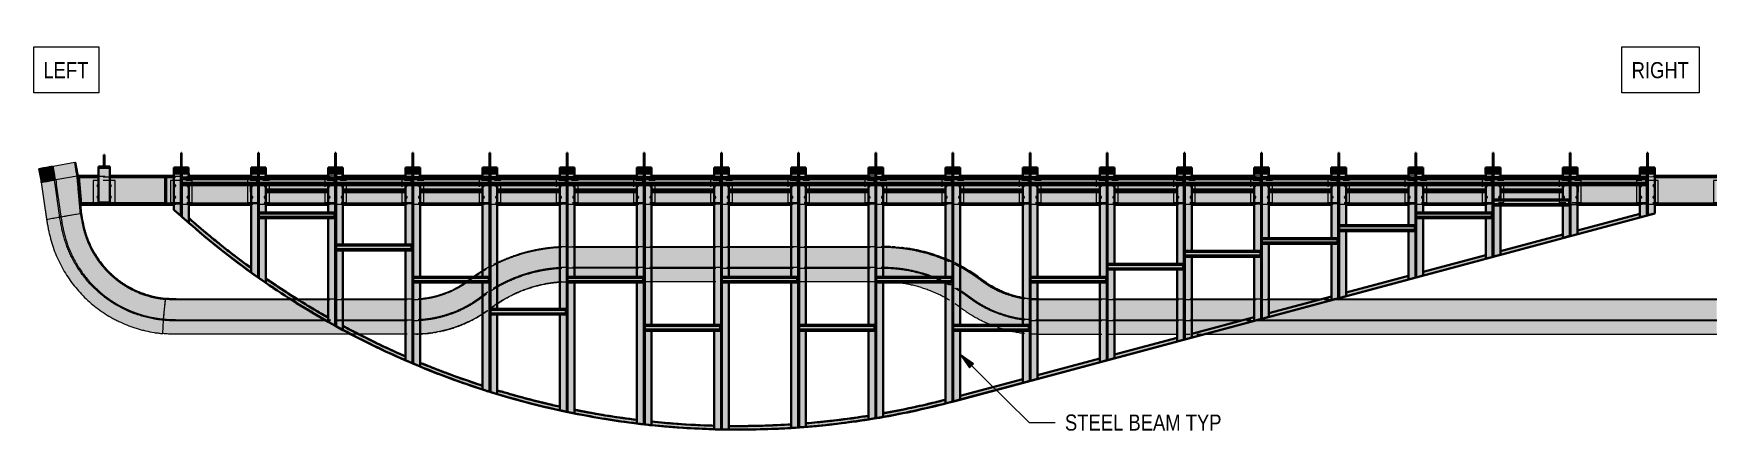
# Model space of a CAD drawing. Header units: metres. Extents: x 0 to 65, y -1187 to 1215.
# Drawn here: x 3.09 to 29.3, y 1208.53 to 1214.73 of the extents above; entities that cross this region are included whole.
import ezdxf

# ---------------------------------------------------------------- set-up
doc = ezdxf.new("R2010")
doc.units = ezdxf.units.M
doc.linetypes.add('JacobsDash', pattern=[0.0045, 0.003, -0.0015])
for name, color, linetype, lineweight in [('A-FLOR', 7, 'Continuous', 50), ('A-FLOR-HDLN', 7, 'JacobsDash', 18), ('A-GENM', 7, 'Continuous', 35), ('A-WALL', 7, 'Continuous', 50), ('A-WALL-HDLN', 7, 'JacobsDash', 18), ('G-ANNO-TEXT', 7, 'Continuous', 9), ('S-BEAM', 7, 'Continuous', 50), ('S-BEAM-HDLN', 7, 'JacobsDash', 18), ('S-FSTN', 7, 'Continuous', 18)]:
    doc.layers.add(name, color=color, linetype=linetype, lineweight=lineweight)
doc.styles.add('Arial Narrow_2', font='ARIALN.TTF', dxfattribs={"height": 0.25})

# ---------------------------------------------------------------- blocks, each defined once
blk = doc.blocks.new('BR08_GEN_POST_0 - 610UB_BASE-8745540-DRG-2873238 - NORTH CANOPY - PLAN')
at = {"layer": 'A-GENM', "true_color": 0xc0c0c0}
for points in [[(0.114, 0.521), (0.114, 0.54), (-0.115, 0.54), (-0.115, 0.521), (0.076, 0.521)], [(0.019, 0.54), (0.013, 0.542), (0.008, 0.545), (0.005, 0.551), (0.005, 0.554), (0.005, 0.707), (-0.005, 0.707), (-0.005, 0.551), (-0.008, 0.545), (-0.013, 0.542), (-0.019, 0.54)], [(0.005, 0.707), (0.005, 0.772), (-0.005, 0.772), (-0.005, 0.707)], [(0.076, 0.451), (0.114, 0.451), (0.114, 0.521), (-0.115, 0.521), (-0.115, 0.451), (-0.009, 0.452), (-0.006, 0.454), (-0.006, 0.495), (0.006, 0.495), (0.007, 0.453), (0.011, 0.452), (0.02, 0.451)]]:
    blk.add_hatch(color=9, dxfattribs=at).paths.add_polyline_path(points)
at = {"layer": 'A-GENM'}
for p, q in [((-0.019, 0.54), (-0.115, 0.54)), ((-0.115, 0.54), (-0.115, 0.521)), ((0.019, 0.54), (-0.019, 0.54)), ((0.005, 0.772), (-0.005, 0.772)), ((-0.005, 0.772), (-0.005, 0.707)), ((-0.005, 0.554), (-0.005, 0.707)), ((0.005, 0.707), (0.005, 0.772)), ((0.005, 0.707), (0.005, 0.554)), ((0.114, 0.54), (0.019, 0.54)), ((0.114, 0.521), (0.114, 0.54)), ((-0.115, 0.521), (0.114, 0.521)), ((-0.115, 0.521), (-0.115, 0.451)), ((0.114, 0.451), (0.114, 0.521))]:
    blk.add_line(p, q, dxfattribs=at)
at = {"layer": 'A-GENM', "flags": 128}
for points in [[(-0.019, 0.54), (-0.016, 0.541), (-0.013, 0.542), (-0.01, 0.543), (-0.008, 0.545), (-0.006, 0.548), (-0.005, 0.551), (-0.005, 0.554)], [(0.005, 0.554), (0.005, 0.551), (0.006, 0.548), (0.008, 0.545), (0.01, 0.543), (0.013, 0.542), (0.016, 0.541), (0.019, 0.54)]]:
    blk.add_lwpolyline(points, dxfattribs=at)
blk = doc.blocks.new('BR08_GEN_POST_0 - 610UB_BASE-V1-DRG-2873238 - NORTH CANOPY - PLAN')
at = {"layer": 'A-GENM', "true_color": 0xc0c0c0}
for points in [[(0.114, 0.521), (0.114, 0.54), (-0.115, 0.54), (-0.115, 0.521), (0.054, 0.521)], [(0.019, 0.54), (0.013, 0.542), (0.008, 0.545), (0.005, 0.551), (0.005, 0.554), (0.005, 0.707), (-0.005, 0.707), (-0.005, 0.551), (-0.008, 0.545), (-0.013, 0.542), (-0.019, 0.54)], [(0.005, 0.707), (0.005, 0.772), (-0.005, 0.772), (-0.005, 0.707)], [(0.054, 0.451), (0.114, 0.451), (0.114, 0.521), (-0.115, 0.521), (-0.115, 0.451), (-0.009, 0.452), (-0.006, 0.454), (-0.006, 0.495), (0.006, 0.495), (0.006, 0.453), (0.011, 0.452), (0.02, 0.451)]]:
    blk.add_hatch(color=9, dxfattribs=at).paths.add_polyline_path(points)
at = {"layer": 'A-GENM'}
for p, q in [((-0.019, 0.54), (-0.115, 0.54)), ((-0.115, 0.54), (-0.115, 0.521)), ((0.019, 0.54), (-0.019, 0.54)), ((0.005, 0.772), (-0.005, 0.772)), ((-0.005, 0.772), (-0.005, 0.707)), ((-0.005, 0.554), (-0.005, 0.707)), ((0.005, 0.707), (0.005, 0.772)), ((0.005, 0.707), (0.005, 0.554)), ((0.114, 0.54), (0.019, 0.54)), ((0.114, 0.521), (0.114, 0.54)), ((-0.115, 0.521), (0.114, 0.521)), ((-0.115, 0.521), (-0.115, 0.451)), ((0.114, 0.451), (0.114, 0.521))]:
    blk.add_line(p, q, dxfattribs=at)
at = {"layer": 'A-GENM', "flags": 128}
for points in [[(-0.019, 0.54), (-0.016, 0.541), (-0.013, 0.542), (-0.01, 0.543), (-0.008, 0.545), (-0.006, 0.548), (-0.005, 0.551), (-0.005, 0.554)], [(0.005, 0.554), (0.005, 0.551), (0.006, 0.548), (0.008, 0.545), (0.01, 0.543), (0.013, 0.542), (0.016, 0.541), (0.019, 0.54)]]:
    blk.add_lwpolyline(points, dxfattribs=at)
blk = doc.blocks.new('BR08_GEN_POST_0 - 610UB_BASE-V2-DRG-2873238 - NORTH CANOPY - PLAN')
at = {"layer": 'A-GENM', "true_color": 0xc0c0c0}
for points in [[(0.114, 0.521), (0.114, 0.54), (-0.115, 0.54), (-0.115, 0.521), (0.023, 0.521)], [(0.019, 0.54), (0.013, 0.542), (0.008, 0.545), (0.005, 0.551), (0.005, 0.554), (0.005, 0.707), (-0.005, 0.707), (-0.005, 0.551), (-0.008, 0.545), (-0.013, 0.542), (-0.019, 0.54)], [(0.005, 0.707), (0.005, 0.772), (-0.005, 0.772), (-0.005, 0.707)], [(0.114, 0.451), (0.114, 0.451), (0.114, 0.521), (-0.115, 0.521), (-0.115, 0.451), (-0.009, 0.452), (-0.006, 0.454), (-0.006, 0.495), (0.006, 0.495), (0.006, 0.453), (0.011, 0.452), (0.023, 0.451)]]:
    blk.add_hatch(color=9, dxfattribs=at).paths.add_polyline_path(points)
at = {"layer": 'A-GENM'}
for p, q in [((-0.019, 0.54), (-0.115, 0.54)), ((-0.115, 0.54), (-0.115, 0.521)), ((0.019, 0.54), (-0.019, 0.54)), ((0.005, 0.772), (-0.005, 0.772)), ((-0.005, 0.772), (-0.005, 0.707)), ((-0.005, 0.554), (-0.005, 0.707)), ((0.005, 0.707), (0.005, 0.772)), ((0.005, 0.707), (0.005, 0.554)), ((0.114, 0.54), (0.019, 0.54)), ((0.114, 0.521), (0.114, 0.54)), ((-0.115, 0.521), (0.114, 0.521)), ((-0.115, 0.521), (-0.115, 0.451)), ((0.114, 0.451), (0.114, 0.521))]:
    blk.add_line(p, q, dxfattribs=at)
at = {"layer": 'A-GENM', "flags": 128}
for points in [[(-0.019, 0.54), (-0.016, 0.541), (-0.013, 0.542), (-0.01, 0.543), (-0.008, 0.545), (-0.006, 0.548), (-0.005, 0.551), (-0.005, 0.554)], [(0.005, 0.554), (0.005, 0.551), (0.006, 0.548), (0.008, 0.545), (0.01, 0.543), (0.013, 0.542), (0.016, 0.541), (0.019, 0.54)]]:
    blk.add_lwpolyline(points, dxfattribs=at)
blk = doc.blocks.new('BR08_GEN_POST_0 - 610UB_BASE-V3-DRG-2873238 - NORTH CANOPY - PLAN')
at = {"layer": 'A-GENM', "true_color": 0xc0c0c0}
for points in [[(0.114, 0.521), (0.114, 0.54), (-0.115, 0.54), (-0.115, 0.521), (-0.008, 0.521)], [(0.019, 0.54), (0.013, 0.542), (0.008, 0.545), (0.005, 0.551), (0.005, 0.554), (0.005, 0.707), (-0.005, 0.707), (-0.005, 0.551), (-0.008, 0.545), (-0.013, 0.542), (-0.019, 0.54), (-0.008, 0.54)], [(0.005, 0.707), (0.005, 0.772), (-0.005, 0.772), (-0.005, 0.707)], [(0.114, 0.451), (0.114, 0.521), (-0.115, 0.521), (-0.115, 0.451), (-0.008, 0.452), (-0.006, 0.454), (-0.006, 0.495), (0.006, 0.495), (0.006, 0.453), (0.011, 0.452), (0.02, 0.451)]]:
    blk.add_hatch(color=9, dxfattribs=at).paths.add_polyline_path(points)
at = {"layer": 'A-GENM'}
for p, q in [((-0.019, 0.54), (-0.115, 0.54)), ((-0.115, 0.54), (-0.115, 0.521)), ((0.019, 0.54), (-0.019, 0.54)), ((0.005, 0.772), (-0.005, 0.772)), ((-0.005, 0.772), (-0.005, 0.707)), ((-0.005, 0.554), (-0.005, 0.707)), ((0.005, 0.707), (0.005, 0.772)), ((0.005, 0.707), (0.005, 0.554)), ((0.114, 0.54), (0.019, 0.54)), ((0.114, 0.521), (0.114, 0.54)), ((-0.115, 0.521), (0.114, 0.521)), ((-0.115, 0.521), (-0.115, 0.451)), ((0.114, 0.451), (0.114, 0.521))]:
    blk.add_line(p, q, dxfattribs=at)
at = {"layer": 'A-GENM', "flags": 128}
for points in [[(-0.019, 0.54), (-0.016, 0.541), (-0.013, 0.542), (-0.01, 0.543), (-0.008, 0.545), (-0.006, 0.548), (-0.005, 0.551), (-0.005, 0.554)], [(0.005, 0.554), (0.005, 0.551), (0.006, 0.548), (0.008, 0.545), (0.01, 0.543), (0.013, 0.542), (0.016, 0.541), (0.019, 0.54)]]:
    blk.add_lwpolyline(points, dxfattribs=at)
blk = doc.blocks.new('BR08_GEN_POST_0 - 610UB_BASE-V4-DRG-2873238 - NORTH CANOPY - PLAN')
at = {"layer": 'A-GENM', "true_color": 0xc0c0c0}
for points in [[(0.114, 0.521), (0.114, 0.54), (-0.115, 0.54), (-0.115, 0.521), (-0.04, 0.521)], [(0.019, 0.54), (0.013, 0.542), (0.008, 0.545), (0.005, 0.551), (0.005, 0.554), (0.005, 0.707), (-0.005, 0.707), (-0.005, 0.551), (-0.008, 0.545), (-0.013, 0.542), (-0.019, 0.54)], [(0.005, 0.707), (0.005, 0.772), (-0.005, 0.772), (-0.005, 0.707)], [(0.02, 0.451), (0.114, 0.451), (0.114, 0.521), (-0.115, 0.521), (-0.115, 0.451), (-0.009, 0.452), (-0.006, 0.454), (-0.006, 0.495), (0.006, 0.495), (0.006, 0.453), (0.011, 0.452), (0.017, 0.451)]]:
    blk.add_hatch(color=9, dxfattribs=at).paths.add_polyline_path(points)
at = {"layer": 'A-GENM'}
for p, q in [((-0.019, 0.54), (-0.115, 0.54)), ((-0.115, 0.54), (-0.115, 0.521)), ((0.019, 0.54), (-0.019, 0.54)), ((0.005, 0.772), (-0.005, 0.772)), ((-0.005, 0.772), (-0.005, 0.707)), ((-0.005, 0.554), (-0.005, 0.707)), ((0.005, 0.707), (0.005, 0.772)), ((0.005, 0.707), (0.005, 0.554)), ((0.114, 0.54), (0.019, 0.54)), ((0.114, 0.521), (0.114, 0.54)), ((-0.115, 0.521), (0.114, 0.521)), ((-0.115, 0.521), (-0.115, 0.451)), ((0.114, 0.451), (0.114, 0.521))]:
    blk.add_line(p, q, dxfattribs=at)
at = {"layer": 'A-GENM', "flags": 128}
for points in [[(-0.019, 0.54), (-0.016, 0.541), (-0.013, 0.542), (-0.01, 0.543), (-0.008, 0.545), (-0.006, 0.548), (-0.005, 0.551), (-0.005, 0.554)], [(0.005, 0.554), (0.005, 0.551), (0.006, 0.548), (0.008, 0.545), (0.01, 0.543), (0.013, 0.542), (0.016, 0.541), (0.019, 0.54)]]:
    blk.add_lwpolyline(points, dxfattribs=at)
blk = doc.blocks.new('BR08_GEN_POST_0 - 610UB_BASE-V5-DRG-2873238 - NORTH CANOPY - PLAN')
at = {"layer": 'A-GENM', "true_color": 0xc0c0c0}
for points in [[(0.114, 0.521), (0.114, 0.54), (-0.115, 0.54), (-0.115, 0.521), (-0.071, 0.521)], [(0.019, 0.54), (0.013, 0.542), (0.008, 0.545), (0.005, 0.551), (0.005, 0.554), (0.005, 0.707), (-0.005, 0.707), (-0.005, 0.551), (-0.008, 0.545), (-0.013, 0.542), (-0.019, 0.54)], [(0.005, 0.707), (0.005, 0.772), (-0.005, 0.772), (-0.005, 0.707)], [(0.114, 0.451), (0.114, 0.521), (-0.115, 0.521), (-0.115, 0.451), (-0.009, 0.452), (-0.006, 0.454), (-0.006, 0.495), (0.006, 0.495), (0.006, 0.453), (0.011, 0.452), (0.02, 0.451)]]:
    blk.add_hatch(color=9, dxfattribs=at).paths.add_polyline_path(points)
at = {"layer": 'A-GENM'}
for p, q in [((-0.019, 0.54), (-0.115, 0.54)), ((-0.115, 0.54), (-0.115, 0.521)), ((0.019, 0.54), (-0.019, 0.54)), ((0.005, 0.772), (-0.005, 0.772)), ((-0.005, 0.772), (-0.005, 0.707)), ((-0.005, 0.554), (-0.005, 0.707)), ((0.005, 0.707), (0.005, 0.772)), ((0.005, 0.707), (0.005, 0.554)), ((0.114, 0.54), (0.019, 0.54)), ((0.114, 0.521), (0.114, 0.54)), ((-0.115, 0.521), (0.114, 0.521)), ((-0.115, 0.521), (-0.115, 0.451)), ((0.114, 0.451), (0.114, 0.521))]:
    blk.add_line(p, q, dxfattribs=at)
at = {"layer": 'A-GENM', "flags": 128}
for points in [[(-0.019, 0.54), (-0.016, 0.541), (-0.013, 0.542), (-0.01, 0.543), (-0.008, 0.545), (-0.006, 0.548), (-0.005, 0.551), (-0.005, 0.554)], [(0.005, 0.554), (0.005, 0.551), (0.006, 0.548), (0.008, 0.545), (0.01, 0.543), (0.013, 0.542), (0.016, 0.541), (0.019, 0.54)]]:
    blk.add_lwpolyline(points, dxfattribs=at)
blk = doc.blocks.new('BR08_GEN_POST_0 - 610UB_BASE-V6-DRG-2873238 - NORTH CANOPY - PLAN')
at = {"layer": 'A-GENM', "true_color": 0xc0c0c0}
for points in [[(0.114, 0.521), (0.114, 0.54), (-0.115, 0.54), (-0.115, 0.521), (0.103, 0.521)], [(0.019, 0.54), (0.013, 0.542), (0.008, 0.545), (0.005, 0.551), (0.005, 0.554), (0.005, 0.707), (-0.005, 0.707), (-0.005, 0.551), (-0.008, 0.545), (-0.013, 0.542), (-0.019, 0.54)], [(0.005, 0.707), (0.005, 0.772), (-0.005, 0.772), (-0.005, 0.707)], [(0.103, 0.451), (0.114, 0.451), (0.114, 0.521), (-0.115, 0.521), (-0.115, 0.451), (-0.009, 0.452), (-0.006, 0.454), (-0.006, 0.495), (0.006, 0.495), (0.006, 0.453), (0.011, 0.452), (0.02, 0.451)]]:
    blk.add_hatch(color=9, dxfattribs=at).paths.add_polyline_path(points)
at = {"layer": 'A-GENM'}
for p, q in [((-0.019, 0.54), (-0.115, 0.54)), ((-0.115, 0.54), (-0.115, 0.521)), ((0.019, 0.54), (-0.019, 0.54)), ((0.005, 0.772), (-0.005, 0.772)), ((-0.005, 0.772), (-0.005, 0.707)), ((-0.005, 0.554), (-0.005, 0.707)), ((0.005, 0.707), (0.005, 0.772)), ((0.005, 0.707), (0.005, 0.554)), ((0.114, 0.54), (0.019, 0.54)), ((0.114, 0.521), (0.114, 0.54)), ((-0.115, 0.521), (0.114, 0.521)), ((-0.115, 0.521), (-0.115, 0.451)), ((0.114, 0.451), (0.114, 0.521))]:
    blk.add_line(p, q, dxfattribs=at)
at = {"layer": 'A-GENM', "flags": 128}
for points in [[(-0.019, 0.54), (-0.016, 0.541), (-0.013, 0.542), (-0.01, 0.543), (-0.008, 0.545), (-0.006, 0.548), (-0.005, 0.551), (-0.005, 0.554)], [(0.005, 0.554), (0.005, 0.551), (0.006, 0.548), (0.008, 0.545), (0.01, 0.543), (0.013, 0.542), (0.016, 0.541), (0.019, 0.54)]]:
    blk.add_lwpolyline(points, dxfattribs=at)
blk = doc.blocks.new('BR08_GEN_POST_0 - 610UB_BASE-V7-DRG-2873238 - NORTH CANOPY - PLAN')
at = {"layer": 'A-GENM', "true_color": 0xc0c0c0}
for points in [[(0.114, 0.521), (0.114, 0.54), (-0.115, 0.54), (-0.115, 0.521), (0.072, 0.521)], [(0.019, 0.54), (0.013, 0.542), (0.008, 0.545), (0.005, 0.551), (0.005, 0.554), (0.005, 0.707), (-0.005, 0.707), (-0.005, 0.551), (-0.008, 0.545), (-0.013, 0.542), (-0.019, 0.54)], [(0.005, 0.707), (0.005, 0.772), (-0.005, 0.772), (-0.005, 0.707)], [(0.02, 0.451), (0.114, 0.451), (0.114, 0.521), (-0.115, 0.521), (-0.115, 0.451), (-0.009, 0.452), (-0.006, 0.454), (-0.006, 0.495), (0.006, 0.495), (0.006, 0.453), (0.011, 0.452), (0.017, 0.451)]]:
    blk.add_hatch(color=9, dxfattribs=at).paths.add_polyline_path(points)
at = {"layer": 'A-GENM'}
for p, q in [((-0.019, 0.54), (-0.115, 0.54)), ((-0.115, 0.54), (-0.115, 0.521)), ((0.019, 0.54), (-0.019, 0.54)), ((0.005, 0.772), (-0.005, 0.772)), ((-0.005, 0.772), (-0.005, 0.707)), ((-0.005, 0.554), (-0.005, 0.707)), ((0.005, 0.707), (0.005, 0.772)), ((0.005, 0.707), (0.005, 0.554)), ((0.114, 0.54), (0.019, 0.54)), ((0.114, 0.521), (0.114, 0.54)), ((-0.115, 0.521), (0.114, 0.521)), ((-0.115, 0.521), (-0.115, 0.451)), ((0.114, 0.451), (0.114, 0.521))]:
    blk.add_line(p, q, dxfattribs=at)
at = {"layer": 'A-GENM', "flags": 128}
for points in [[(-0.019, 0.54), (-0.016, 0.541), (-0.013, 0.542), (-0.01, 0.543), (-0.008, 0.545), (-0.006, 0.548), (-0.005, 0.551), (-0.005, 0.554)], [(0.005, 0.554), (0.005, 0.551), (0.006, 0.548), (0.008, 0.545), (0.01, 0.543), (0.013, 0.542), (0.016, 0.541), (0.019, 0.54)]]:
    blk.add_lwpolyline(points, dxfattribs=at)
blk = doc.blocks.new('BR08_GEN_POST_0 - 610UB_BASE-V8-DRG-2873238 - NORTH CANOPY - PLAN')
at = {"layer": 'A-GENM', "true_color": 0xc0c0c0}
for points in [[(0.114, 0.521), (0.114, 0.54), (-0.115, 0.54), (-0.115, 0.521), (0.041, 0.521)], [(0.019, 0.54), (0.013, 0.542), (0.008, 0.545), (0.005, 0.551), (0.005, 0.554), (0.005, 0.707), (-0.005, 0.707), (-0.005, 0.551), (-0.008, 0.545), (-0.013, 0.542), (-0.019, 0.54)], [(0.005, 0.707), (0.005, 0.772), (-0.005, 0.772), (-0.005, 0.707)], [(0.02, 0.451), (0.114, 0.452), (0.114, 0.521), (-0.115, 0.521), (-0.115, 0.451), (-0.009, 0.452), (-0.006, 0.454), (-0.006, 0.495), (0.006, 0.495), (0.006, 0.453), (0.011, 0.452), (0.017, 0.451)]]:
    blk.add_hatch(color=9, dxfattribs=at).paths.add_polyline_path(points)
at = {"layer": 'A-GENM'}
for p, q in [((-0.019, 0.54), (-0.115, 0.54)), ((-0.115, 0.54), (-0.115, 0.521)), ((0.019, 0.54), (-0.019, 0.54)), ((0.005, 0.772), (-0.005, 0.772)), ((-0.005, 0.772), (-0.005, 0.707)), ((-0.005, 0.554), (-0.005, 0.707)), ((0.005, 0.707), (0.005, 0.772)), ((0.005, 0.707), (0.005, 0.554)), ((0.114, 0.54), (0.019, 0.54)), ((0.114, 0.521), (0.114, 0.54)), ((-0.115, 0.521), (0.114, 0.521)), ((-0.115, 0.521), (-0.115, 0.451)), ((0.114, 0.451), (0.114, 0.521))]:
    blk.add_line(p, q, dxfattribs=at)
at = {"layer": 'A-GENM', "flags": 128}
for points in [[(-0.019, 0.54), (-0.016, 0.541), (-0.013, 0.542), (-0.01, 0.543), (-0.008, 0.545), (-0.006, 0.548), (-0.005, 0.551), (-0.005, 0.554)], [(0.005, 0.554), (0.005, 0.551), (0.006, 0.548), (0.008, 0.545), (0.01, 0.543), (0.013, 0.542), (0.016, 0.541), (0.019, 0.54)]]:
    blk.add_lwpolyline(points, dxfattribs=at)
blk = doc.blocks.new('BR08_GEN_POST_0 - 610UB_BASE-V9-DRG-2873238 - NORTH CANOPY - PLAN')
at = {"layer": 'A-GENM', "true_color": 0xc0c0c0}
for points in [[(0.114, 0.521), (0.114, 0.54), (-0.115, 0.54), (-0.115, 0.521), (0.009, 0.521)], [(0.019, 0.54), (0.013, 0.542), (0.008, 0.545), (0.005, 0.551), (0.005, 0.554), (0.005, 0.707), (-0.005, 0.707), (-0.005, 0.551), (-0.008, 0.545), (-0.013, 0.542), (-0.019, 0.54), (0.009, 0.54)], [(0.005, 0.707), (0.005, 0.772), (-0.005, 0.772), (-0.005, 0.707)], [(0.114, 0.451), (0.114, 0.521), (-0.115, 0.521), (-0.115, 0.451), (-0.009, 0.452), (-0.006, 0.454), (-0.006, 0.495), (0.006, 0.495), (0.006, 0.453), (0.011, 0.452), (0.02, 0.451)]]:
    blk.add_hatch(color=9, dxfattribs=at).paths.add_polyline_path(points)
at = {"layer": 'A-GENM'}
for p, q in [((-0.019, 0.54), (-0.115, 0.54)), ((-0.115, 0.54), (-0.115, 0.521)), ((0.019, 0.54), (-0.019, 0.54)), ((0.005, 0.772), (-0.005, 0.772)), ((-0.005, 0.772), (-0.005, 0.707)), ((-0.005, 0.554), (-0.005, 0.707)), ((0.005, 0.707), (0.005, 0.772)), ((0.005, 0.707), (0.005, 0.554)), ((0.114, 0.54), (0.019, 0.54)), ((0.114, 0.521), (0.114, 0.54)), ((-0.115, 0.521), (0.114, 0.521)), ((-0.115, 0.521), (-0.115, 0.451)), ((0.114, 0.451), (0.114, 0.521))]:
    blk.add_line(p, q, dxfattribs=at)
at = {"layer": 'A-GENM', "flags": 128}
for points in [[(-0.019, 0.54), (-0.016, 0.541), (-0.013, 0.542), (-0.01, 0.543), (-0.008, 0.545), (-0.006, 0.548), (-0.005, 0.551), (-0.005, 0.554)], [(0.005, 0.554), (0.005, 0.551), (0.006, 0.548), (0.008, 0.545), (0.01, 0.543), (0.013, 0.542), (0.016, 0.541), (0.019, 0.54)]]:
    blk.add_lwpolyline(points, dxfattribs=at)
blk = doc.blocks.new('BR08_GEN_POST_0 - 610UB_BASE-V10-DRG-2873238 - NORTH CANOPY - PLAN')
at = {"layer": 'A-GENM', "true_color": 0xc0c0c0}
for points in [[(0.114, 0.521), (0.114, 0.54), (-0.115, 0.54), (-0.115, 0.521), (-0.022, 0.521)], [(0.019, 0.54), (0.013, 0.542), (0.008, 0.545), (0.005, 0.551), (0.005, 0.554), (0.005, 0.707), (-0.005, 0.707), (-0.005, 0.551), (-0.008, 0.545), (-0.013, 0.542), (-0.019, 0.54)], [(0.005, 0.707), (0.005, 0.772), (-0.005, 0.772), (-0.005, 0.707)], [(0.114, 0.451), (0.114, 0.521), (-0.115, 0.521), (-0.115, 0.451), (-0.009, 0.452), (-0.006, 0.454), (-0.006, 0.495), (0.006, 0.495), (0.006, 0.453), (0.011, 0.452), (0.02, 0.451)]]:
    blk.add_hatch(color=9, dxfattribs=at).paths.add_polyline_path(points)
at = {"layer": 'A-GENM'}
for p, q in [((-0.019, 0.54), (-0.115, 0.54)), ((-0.115, 0.54), (-0.115, 0.521)), ((0.019, 0.54), (-0.019, 0.54)), ((0.005, 0.772), (-0.005, 0.772)), ((-0.005, 0.772), (-0.005, 0.707)), ((-0.005, 0.554), (-0.005, 0.707)), ((0.005, 0.707), (0.005, 0.772)), ((0.005, 0.707), (0.005, 0.554)), ((0.114, 0.54), (0.019, 0.54)), ((0.114, 0.521), (0.114, 0.54)), ((-0.115, 0.521), (0.114, 0.521)), ((-0.115, 0.521), (-0.115, 0.451)), ((0.114, 0.451), (0.114, 0.521))]:
    blk.add_line(p, q, dxfattribs=at)
at = {"layer": 'A-GENM', "flags": 128}
for points in [[(-0.019, 0.54), (-0.016, 0.541), (-0.013, 0.542), (-0.01, 0.543), (-0.008, 0.545), (-0.006, 0.548), (-0.005, 0.551), (-0.005, 0.554)], [(0.005, 0.554), (0.005, 0.551), (0.006, 0.548), (0.008, 0.545), (0.01, 0.543), (0.013, 0.542), (0.016, 0.541), (0.019, 0.54)]]:
    blk.add_lwpolyline(points, dxfattribs=at)
blk = doc.blocks.new('BR08_GEN_POST_0 - 610UB_BASE-V11-DRG-2873238 - NORTH CANOPY - PLAN')
at = {"layer": 'A-GENM', "true_color": 0xc0c0c0}
for points in [[(0.114, 0.521), (0.114, 0.54), (-0.115, 0.54), (-0.115, 0.521), (-0.053, 0.521)], [(0.019, 0.54), (0.013, 0.542), (0.008, 0.545), (0.005, 0.551), (0.005, 0.554), (0.005, 0.707), (-0.005, 0.707), (-0.005, 0.551), (-0.008, 0.545), (-0.013, 0.542), (-0.019, 0.54)], [(0.005, 0.707), (0.005, 0.772), (-0.005, 0.772), (-0.005, 0.707)], [(0.114, 0.451), (0.114, 0.521), (-0.115, 0.521), (-0.115, 0.451), (-0.009, 0.452), (-0.006, 0.454), (-0.006, 0.495), (0.006, 0.495), (0.006, 0.453), (0.011, 0.452), (0.02, 0.451)]]:
    blk.add_hatch(color=9, dxfattribs=at).paths.add_polyline_path(points)
at = {"layer": 'A-GENM'}
for p, q in [((-0.019, 0.54), (-0.115, 0.54)), ((-0.115, 0.54), (-0.115, 0.521)), ((0.019, 0.54), (-0.019, 0.54)), ((0.005, 0.772), (-0.005, 0.772)), ((-0.005, 0.772), (-0.005, 0.707)), ((-0.005, 0.554), (-0.005, 0.707)), ((0.005, 0.707), (0.005, 0.772)), ((0.005, 0.707), (0.005, 0.554)), ((0.114, 0.54), (0.019, 0.54)), ((0.114, 0.521), (0.114, 0.54)), ((-0.115, 0.521), (0.114, 0.521)), ((-0.115, 0.521), (-0.115, 0.451)), ((0.114, 0.451), (0.114, 0.521))]:
    blk.add_line(p, q, dxfattribs=at)
at = {"layer": 'A-GENM', "flags": 128}
for points in [[(-0.019, 0.54), (-0.016, 0.541), (-0.013, 0.542), (-0.01, 0.543), (-0.008, 0.545), (-0.006, 0.548), (-0.005, 0.551), (-0.005, 0.554)], [(0.005, 0.554), (0.005, 0.551), (0.006, 0.548), (0.008, 0.545), (0.01, 0.543), (0.013, 0.542), (0.016, 0.541), (0.019, 0.54)]]:
    blk.add_lwpolyline(points, dxfattribs=at)
blk = doc.blocks.new('BR08_GEN_POST_0 - 610UB_BASE-V12-DRG-2873238 - NORTH CANOPY - PLAN')
at = {"layer": 'A-GENM', "true_color": 0xc0c0c0}
for points in [[(0.114, 0.521), (0.114, 0.54), (-0.115, 0.54), (-0.115, 0.521), (-0.084, 0.521)], [(0.019, 0.54), (0.013, 0.542), (0.008, 0.545), (0.005, 0.551), (0.005, 0.554), (0.005, 0.707), (-0.005, 0.707), (-0.005, 0.551), (-0.008, 0.545), (-0.013, 0.542), (-0.019, 0.54)], [(0.005, 0.707), (0.005, 0.772), (-0.005, 0.772), (-0.005, 0.707)], [(0.114, 0.451), (0.114, 0.521), (-0.115, 0.521), (-0.115, 0.451), (-0.009, 0.452), (-0.006, 0.454), (-0.006, 0.495), (0.006, 0.495), (0.006, 0.453), (0.011, 0.452), (0.02, 0.451)]]:
    blk.add_hatch(color=9, dxfattribs=at).paths.add_polyline_path(points)
at = {"layer": 'A-GENM'}
for p, q in [((-0.019, 0.54), (-0.115, 0.54)), ((-0.115, 0.54), (-0.115, 0.521)), ((0.019, 0.54), (-0.019, 0.54)), ((0.005, 0.772), (-0.005, 0.772)), ((-0.005, 0.772), (-0.005, 0.707)), ((-0.005, 0.554), (-0.005, 0.707)), ((0.005, 0.707), (0.005, 0.772)), ((0.005, 0.707), (0.005, 0.554)), ((0.114, 0.54), (0.019, 0.54)), ((0.114, 0.521), (0.114, 0.54)), ((-0.115, 0.521), (0.114, 0.521)), ((-0.115, 0.521), (-0.115, 0.451)), ((0.114, 0.451), (0.114, 0.521))]:
    blk.add_line(p, q, dxfattribs=at)
at = {"layer": 'A-GENM', "flags": 128}
for points in [[(-0.019, 0.54), (-0.016, 0.541), (-0.013, 0.542), (-0.01, 0.543), (-0.008, 0.545), (-0.006, 0.548), (-0.005, 0.551), (-0.005, 0.554)], [(0.005, 0.554), (0.005, 0.551), (0.006, 0.548), (0.008, 0.545), (0.01, 0.543), (0.013, 0.542), (0.016, 0.541), (0.019, 0.54)]]:
    blk.add_lwpolyline(points, dxfattribs=at)
blk = doc.blocks.new('BR08_GEN_POST_0 - 610UB_BASE-V13-DRG-2873238 - NORTH CANOPY - PLAN')
at = {"layer": 'A-GENM', "true_color": 0xc0c0c0}
for points in [[(0.114, 0.521), (0.114, 0.54), (-0.115, 0.54), (-0.115, 0.521), (0.09, 0.521)], [(0.019, 0.54), (0.013, 0.542), (0.008, 0.545), (0.005, 0.551), (0.005, 0.554), (0.005, 0.707), (-0.005, 0.707), (-0.005, 0.551), (-0.008, 0.545), (-0.013, 0.542), (-0.019, 0.54)], [(0.005, 0.707), (0.005, 0.772), (-0.005, 0.772), (-0.005, 0.707)], [(0.09, 0.451), (0.114, 0.451), (0.114, 0.521), (-0.115, 0.521), (-0.115, 0.451), (-0.009, 0.452), (-0.006, 0.454), (-0.006, 0.495), (0.006, 0.495), (0.007, 0.453), (0.011, 0.452), (0.02, 0.451)]]:
    blk.add_hatch(color=9, dxfattribs=at).paths.add_polyline_path(points)
at = {"layer": 'A-GENM'}
for p, q in [((-0.019, 0.54), (-0.115, 0.54)), ((-0.115, 0.54), (-0.115, 0.521)), ((0.019, 0.54), (-0.019, 0.54)), ((0.005, 0.772), (-0.005, 0.772)), ((-0.005, 0.772), (-0.005, 0.707)), ((-0.005, 0.554), (-0.005, 0.707)), ((0.005, 0.707), (0.005, 0.772)), ((0.005, 0.707), (0.005, 0.554)), ((0.114, 0.54), (0.019, 0.54)), ((0.114, 0.521), (0.114, 0.54)), ((-0.115, 0.521), (0.114, 0.521)), ((-0.115, 0.521), (-0.115, 0.451)), ((0.114, 0.451), (0.114, 0.521))]:
    blk.add_line(p, q, dxfattribs=at)
at = {"layer": 'A-GENM', "flags": 128}
for points in [[(-0.019, 0.54), (-0.016, 0.541), (-0.013, 0.542), (-0.01, 0.543), (-0.008, 0.545), (-0.006, 0.548), (-0.005, 0.551), (-0.005, 0.554)], [(0.005, 0.554), (0.005, 0.551), (0.006, 0.548), (0.008, 0.545), (0.01, 0.543), (0.013, 0.542), (0.016, 0.541), (0.019, 0.54)]]:
    blk.add_lwpolyline(points, dxfattribs=at)
blk = doc.blocks.new('BR08_GEN_POST_0 - 610UB_BASE-V14-DRG-2873238 - NORTH CANOPY - PLAN')
at = {"layer": 'A-GENM', "true_color": 0xc0c0c0}
for points in [[(0.114, 0.521), (0.114, 0.54), (-0.115, 0.54), (-0.115, 0.521), (0.059, 0.521)], [(0.019, 0.54), (0.013, 0.542), (0.008, 0.545), (0.005, 0.551), (0.005, 0.554), (0.005, 0.707), (-0.005, 0.707), (-0.005, 0.551), (-0.008, 0.545), (-0.013, 0.542), (-0.019, 0.54)], [(0.005, 0.707), (0.005, 0.772), (-0.005, 0.772), (-0.005, 0.707)], [(0.059, 0.451), (0.114, 0.451), (0.114, 0.521), (-0.115, 0.521), (-0.115, 0.451), (-0.009, 0.452), (-0.006, 0.454), (-0.006, 0.495), (0.006, 0.495), (0.007, 0.453), (0.011, 0.452), (0.02, 0.451)]]:
    blk.add_hatch(color=9, dxfattribs=at).paths.add_polyline_path(points)
at = {"layer": 'A-GENM'}
for p, q in [((-0.019, 0.54), (-0.115, 0.54)), ((-0.115, 0.54), (-0.115, 0.521)), ((0.019, 0.54), (-0.019, 0.54)), ((0.005, 0.772), (-0.005, 0.772)), ((-0.005, 0.772), (-0.005, 0.707)), ((-0.005, 0.554), (-0.005, 0.707)), ((0.005, 0.707), (0.005, 0.772)), ((0.005, 0.707), (0.005, 0.554)), ((0.114, 0.54), (0.019, 0.54)), ((0.114, 0.521), (0.114, 0.54)), ((-0.115, 0.521), (0.114, 0.521)), ((-0.115, 0.521), (-0.115, 0.451)), ((0.114, 0.451), (0.114, 0.521))]:
    blk.add_line(p, q, dxfattribs=at)
at = {"layer": 'A-GENM', "flags": 128}
for points in [[(-0.019, 0.54), (-0.016, 0.541), (-0.013, 0.542), (-0.01, 0.543), (-0.008, 0.545), (-0.006, 0.548), (-0.005, 0.551), (-0.005, 0.554)], [(0.005, 0.554), (0.005, 0.551), (0.006, 0.548), (0.008, 0.545), (0.01, 0.543), (0.013, 0.542), (0.016, 0.541), (0.019, 0.54)]]:
    blk.add_lwpolyline(points, dxfattribs=at)
blk = doc.blocks.new('BR08_GEN_POST_0 - 610UB_BASE-V15-DRG-2873238 - NORTH CANOPY - PLAN')
at = {"layer": 'A-GENM', "true_color": 0xc0c0c0}
for points in [[(0.114, 0.521), (0.114, 0.54), (-0.115, 0.54), (-0.115, 0.521), (0.027, 0.521)], [(0.019, 0.54), (0.013, 0.542), (0.008, 0.545), (0.005, 0.551), (0.005, 0.554), (0.005, 0.707), (-0.005, 0.707), (-0.005, 0.551), (-0.008, 0.545), (-0.013, 0.542), (-0.019, 0.54)], [(0.005, 0.707), (0.005, 0.772), (-0.005, 0.772), (-0.005, 0.707)], [(0.027, 0.451), (0.114, 0.451), (0.114, 0.521), (-0.115, 0.521), (-0.115, 0.451), (-0.009, 0.452), (-0.006, 0.454), (-0.006, 0.495), (0.006, 0.495), (0.007, 0.453), (0.011, 0.452), (0.02, 0.451)]]:
    blk.add_hatch(color=9, dxfattribs=at).paths.add_polyline_path(points)
at = {"layer": 'A-GENM'}
for p, q in [((-0.019, 0.54), (-0.115, 0.54)), ((-0.115, 0.54), (-0.115, 0.521)), ((0.019, 0.54), (-0.019, 0.54)), ((0.005, 0.772), (-0.005, 0.772)), ((-0.005, 0.772), (-0.005, 0.707)), ((-0.005, 0.554), (-0.005, 0.707)), ((0.005, 0.707), (0.005, 0.772)), ((0.005, 0.707), (0.005, 0.554)), ((0.114, 0.54), (0.019, 0.54)), ((0.114, 0.521), (0.114, 0.54)), ((-0.115, 0.521), (0.114, 0.521)), ((-0.115, 0.521), (-0.115, 0.451)), ((0.114, 0.451), (0.114, 0.521))]:
    blk.add_line(p, q, dxfattribs=at)
at = {"layer": 'A-GENM', "flags": 128}
for points in [[(-0.019, 0.54), (-0.016, 0.541), (-0.013, 0.542), (-0.01, 0.543), (-0.008, 0.545), (-0.006, 0.548), (-0.005, 0.551), (-0.005, 0.554)], [(0.005, 0.554), (0.005, 0.551), (0.006, 0.548), (0.008, 0.545), (0.01, 0.543), (0.013, 0.542), (0.016, 0.541), (0.019, 0.54)]]:
    blk.add_lwpolyline(points, dxfattribs=at)
blk = doc.blocks.new('BR08_GEN_POST_0 - 610UB_BASE-V16-DRG-2873238 - NORTH CANOPY - PLAN')
at = {"layer": 'A-GENM', "true_color": 0xc0c0c0}
for points in [[(0.114, 0.521), (0.114, 0.54), (-0.115, 0.54), (-0.115, 0.521), (-0.004, 0.521)], [(0.019, 0.54), (0.013, 0.542), (0.008, 0.545), (0.005, 0.551), (0.005, 0.554), (0.005, 0.707), (-0.005, 0.707), (-0.005, 0.551), (-0.008, 0.545), (-0.013, 0.542), (-0.019, 0.54), (-0.004, 0.54)], [(0.005, 0.707), (0.005, 0.772), (-0.005, 0.772), (-0.005, 0.707)], [(0.114, 0.451), (0.114, 0.521), (-0.115, 0.521), (-0.115, 0.451), (-0.009, 0.452), (-0.006, 0.454), (-0.006, 0.495), (0.006, 0.495), (0.007, 0.453), (0.011, 0.452), (0.02, 0.451)]]:
    blk.add_hatch(color=9, dxfattribs=at).paths.add_polyline_path(points)
at = {"layer": 'A-GENM'}
for p, q in [((-0.019, 0.54), (-0.115, 0.54)), ((-0.115, 0.54), (-0.115, 0.521)), ((0.019, 0.54), (-0.019, 0.54)), ((0.005, 0.772), (-0.005, 0.772)), ((-0.005, 0.772), (-0.005, 0.707)), ((-0.005, 0.554), (-0.005, 0.707)), ((0.005, 0.707), (0.005, 0.772)), ((0.005, 0.707), (0.005, 0.554)), ((0.114, 0.54), (0.019, 0.54)), ((0.114, 0.521), (0.114, 0.54)), ((-0.115, 0.521), (0.114, 0.521)), ((-0.115, 0.521), (-0.115, 0.451)), ((0.114, 0.451), (0.114, 0.521))]:
    blk.add_line(p, q, dxfattribs=at)
at = {"layer": 'A-GENM', "flags": 128}
for points in [[(-0.019, 0.54), (-0.016, 0.541), (-0.013, 0.542), (-0.01, 0.543), (-0.008, 0.545), (-0.006, 0.548), (-0.005, 0.551), (-0.005, 0.554)], [(0.005, 0.554), (0.005, 0.551), (0.006, 0.548), (0.008, 0.545), (0.01, 0.543), (0.013, 0.542), (0.016, 0.541), (0.019, 0.54)]]:
    blk.add_lwpolyline(points, dxfattribs=at)
blk = doc.blocks.new('BR08_GEN_POST_0 - 610UB_BASE-V17-DRG-2873238 - NORTH CANOPY - PLAN')
at = {"layer": 'A-GENM', "true_color": 0xc0c0c0}
for points in [[(0.114, 0.521), (0.114, 0.54), (-0.115, 0.54), (-0.115, 0.521), (-0.035, 0.521)], [(0.019, 0.54), (0.013, 0.542), (0.008, 0.545), (0.005, 0.551), (0.005, 0.554), (0.005, 0.707), (-0.005, 0.707), (-0.005, 0.551), (-0.008, 0.545), (-0.013, 0.542), (-0.019, 0.54)], [(0.005, 0.707), (0.005, 0.772), (-0.005, 0.772), (-0.005, 0.707)], [(0.114, 0.451), (0.114, 0.521), (-0.115, 0.521), (-0.115, 0.451), (-0.009, 0.452), (-0.006, 0.454), (-0.006, 0.495), (0.006, 0.495), (0.007, 0.453), (0.011, 0.452), (0.02, 0.451)]]:
    blk.add_hatch(color=9, dxfattribs=at).paths.add_polyline_path(points)
at = {"layer": 'A-GENM'}
for p, q in [((-0.019, 0.54), (-0.115, 0.54)), ((-0.115, 0.54), (-0.115, 0.521)), ((0.019, 0.54), (-0.019, 0.54)), ((0.005, 0.772), (-0.005, 0.772)), ((-0.005, 0.772), (-0.005, 0.707)), ((-0.005, 0.554), (-0.005, 0.707)), ((0.005, 0.707), (0.005, 0.772)), ((0.005, 0.707), (0.005, 0.554)), ((0.114, 0.54), (0.019, 0.54)), ((0.114, 0.521), (0.114, 0.54)), ((-0.115, 0.521), (0.114, 0.521)), ((-0.115, 0.521), (-0.115, 0.451)), ((0.114, 0.451), (0.114, 0.521))]:
    blk.add_line(p, q, dxfattribs=at)
at = {"layer": 'A-GENM', "flags": 128}
for points in [[(-0.019, 0.54), (-0.016, 0.541), (-0.013, 0.542), (-0.01, 0.543), (-0.008, 0.545), (-0.006, 0.548), (-0.005, 0.551), (-0.005, 0.554)], [(0.005, 0.554), (0.005, 0.551), (0.006, 0.548), (0.008, 0.545), (0.01, 0.543), (0.013, 0.542), (0.016, 0.541), (0.019, 0.54)]]:
    blk.add_lwpolyline(points, dxfattribs=at)
blk = doc.blocks.new('BR08_GEN_POST_0 - 610UB_BASE-V18-DRG-2873238 - NORTH CANOPY - PLAN')
at = {"layer": 'A-GENM', "true_color": 0xc0c0c0}
for points in [[(0.114, 0.521), (0.114, 0.54), (-0.115, 0.54), (-0.115, 0.521), (-0.066, 0.521)], [(0.019, 0.54), (0.013, 0.542), (0.008, 0.545), (0.005, 0.551), (0.005, 0.554), (0.005, 0.707), (-0.005, 0.707), (-0.005, 0.551), (-0.008, 0.545), (-0.013, 0.542), (-0.019, 0.54)], [(0.005, 0.707), (0.005, 0.772), (-0.005, 0.772), (-0.005, 0.707)], [(0.114, 0.451), (0.114, 0.521), (-0.115, 0.521), (-0.115, 0.451), (-0.009, 0.452), (-0.006, 0.454), (-0.006, 0.495), (0.006, 0.495), (0.007, 0.453), (0.011, 0.452), (0.02, 0.451)]]:
    blk.add_hatch(color=9, dxfattribs=at).paths.add_polyline_path(points)
at = {"layer": 'A-GENM'}
for p, q in [((-0.019, 0.54), (-0.115, 0.54)), ((-0.115, 0.54), (-0.115, 0.521)), ((0.019, 0.54), (-0.019, 0.54)), ((0.005, 0.772), (-0.005, 0.772)), ((-0.005, 0.772), (-0.005, 0.707)), ((-0.005, 0.554), (-0.005, 0.707)), ((0.005, 0.707), (0.005, 0.772)), ((0.005, 0.707), (0.005, 0.554)), ((0.114, 0.54), (0.019, 0.54)), ((0.114, 0.521), (0.114, 0.54)), ((-0.115, 0.521), (0.114, 0.521)), ((-0.115, 0.521), (-0.115, 0.451)), ((0.114, 0.451), (0.114, 0.521))]:
    blk.add_line(p, q, dxfattribs=at)
at = {"layer": 'A-GENM', "flags": 128}
for points in [[(-0.019, 0.54), (-0.016, 0.541), (-0.013, 0.542), (-0.01, 0.543), (-0.008, 0.545), (-0.006, 0.548), (-0.005, 0.551), (-0.005, 0.554)], [(0.005, 0.554), (0.005, 0.551), (0.006, 0.548), (0.008, 0.545), (0.01, 0.543), (0.013, 0.542), (0.016, 0.541), (0.019, 0.54)]]:
    blk.add_lwpolyline(points, dxfattribs=at)
blk = doc.blocks.new('BR08_GEN_POST_0 - 610UB_BASE-V19-DRG-2873238 - NORTH CANOPY - PLAN')
at = {"layer": 'A-GENM', "true_color": 0xc0c0c0}
for points in [[(0.114, 0.521), (0.114, 0.54), (-0.115, 0.54), (-0.115, 0.521), (0.108, 0.521)], [(0.019, 0.54), (0.013, 0.542), (0.008, 0.545), (0.005, 0.551), (0.005, 0.554), (0.005, 0.707), (-0.005, 0.707), (-0.005, 0.551), (-0.008, 0.545), (-0.013, 0.542), (-0.019, 0.54)], [(0.005, 0.707), (0.005, 0.772), (-0.005, 0.772), (-0.005, 0.707)], [(0.108, 0.451), (0.114, 0.451), (0.114, 0.521), (-0.115, 0.521), (-0.114, 0.451), (-0.009, 0.452), (-0.006, 0.454), (-0.006, 0.495), (0.006, 0.495), (0.007, 0.453), (0.011, 0.452), (0.02, 0.451)]]:
    blk.add_hatch(color=9, dxfattribs=at).paths.add_polyline_path(points)
at = {"layer": 'A-GENM'}
for p, q in [((-0.019, 0.54), (-0.115, 0.54)), ((-0.115, 0.54), (-0.115, 0.521)), ((0.019, 0.54), (-0.019, 0.54)), ((0.005, 0.772), (-0.005, 0.772)), ((-0.005, 0.772), (-0.005, 0.707)), ((-0.005, 0.554), (-0.005, 0.707)), ((0.005, 0.707), (0.005, 0.772)), ((0.005, 0.707), (0.005, 0.554)), ((0.114, 0.54), (0.019, 0.54)), ((0.114, 0.521), (0.114, 0.54)), ((-0.115, 0.521), (0.114, 0.521)), ((-0.115, 0.521), (-0.115, 0.451)), ((0.114, 0.451), (0.114, 0.521))]:
    blk.add_line(p, q, dxfattribs=at)
at = {"layer": 'A-GENM', "flags": 128}
for points in [[(-0.019, 0.54), (-0.016, 0.541), (-0.013, 0.542), (-0.01, 0.543), (-0.008, 0.545), (-0.006, 0.548), (-0.005, 0.551), (-0.005, 0.554)], [(0.005, 0.554), (0.005, 0.551), (0.006, 0.548), (0.008, 0.545), (0.01, 0.543), (0.013, 0.542), (0.016, 0.541), (0.019, 0.54)]]:
    blk.add_lwpolyline(points, dxfattribs=at)
blk = doc.blocks.new('BR08_GEN_POST_0 - 360UB_BASE-TRANS-8745827-DRG-2873238 - NORTH CANOPY - PLAN')
at = {"layer": 'A-GENM', "true_color": 0xc0c0c0}
for points in [[(0.086, 0.538), (0.086, 0.558), (-0.086, 0.558), (-0.086, 0.538), (0.045, 0.538)], [(0.086, 0), (0.086, 0.538), (-0.086, 0.538), (-0.086, 0), (0.045, 0)], [(0.019, 0.558), (0.013, 0.559), (0.008, 0.562), (0.005, 0.568), (0.005, 0.57), (0.005, 0.705), (-0.005, 0.705), (-0.005, 0.568), (-0.008, 0.562), (-0.013, 0.559), (-0.019, 0.558)], [(0.005, 0.705), (0.005, 0.737), (-0.005, 0.737), (-0.005, 0.705)]]:
    blk.add_hatch(color=9, dxfattribs=at).paths.add_polyline_path(points)
at = {"layer": 'A-GENM'}
for p, q in [((-0.019, 0.558), (-0.086, 0.558)), ((-0.086, 0.558), (-0.086, 0.538)), ((-0.086, 0.538), (0.086, 0.538)), ((-0.086, 0.538), (-0.086, 0)), ((0.019, 0.558), (-0.019, 0.558)), ((0.005, 0.738), (-0.005, 0.738)), ((-0.005, 0.738), (-0.005, 0.705)), ((-0.005, 0.57), (-0.005, 0.705)), ((0.005, 0.705), (0.005, 0.738)), ((0.005, 0.705), (0.005, 0.57)), ((0.086, 0.558), (0.019, 0.558)), ((0.086, 0.538), (0.086, 0.558)), ((0.086, 0), (0.086, 0.538)), ((-0.086, 0), (0.086, 0))]:
    blk.add_line(p, q, dxfattribs=at)
at = {"layer": 'A-GENM', "flags": 128}
for points in [[(-0.019, 0.558), (-0.016, 0.558), (-0.013, 0.559), (-0.01, 0.56), (-0.008, 0.562), (-0.006, 0.565), (-0.005, 0.568), (-0.005, 0.57)], [(0.005, 0.57), (0.005, 0.568), (0.006, 0.565), (0.008, 0.562), (0.01, 0.56), (0.013, 0.559), (0.016, 0.558), (0.019, 0.558)]]:
    blk.add_lwpolyline(points, dxfattribs=at)
blk = doc.blocks.new('BR08_CABLE_TRAY - NORTH-8061501-DRG-2873238 - NORTH CANOPY - PLAN')
at = {"layer": 'A-GENM', "true_color": 0xc0c0c0}
h = blk.add_hatch(color=9, dxfattribs=at)
h.paths.add_polyline_path([(309.048, 1212.272), (309.048, 1212.388), (309.045, 1212.388), (309.045, 1212.272)])
h.paths.add_polyline_path([(309.048, 1212.473), (309.048, 1212.506), (309.045, 1212.506), (309.045, 1212.473)])
h = blk.add_hatch(color=9, dxfattribs=at)
h.paths.add_polyline_path([(329.447, 1212.307), (329.447, 1212.388), (328.476, 1212.388), (328.476, 1212.307), (329.379, 1212.307)])
h.paths.add_polyline_path([(328.247, 1212.307), (328.247, 1212.388), (327.276, 1212.388), (327.276, 1212.307), (328.147, 1212.307)])
h.paths.add_polyline_path([(327.047, 1212.307), (327.047, 1212.388), (326.076, 1212.388), (326.076, 1212.307), (326.916, 1212.307)])
h.paths.add_polyline_path([(325.847, 1212.307), (325.847, 1212.388), (324.876, 1212.388), (324.876, 1212.307), (325.685, 1212.307)])
h.paths.add_polyline_path([(324.647, 1212.307), (324.647, 1212.388), (323.676, 1212.388), (323.676, 1212.307), (324.454, 1212.307)])
h.paths.add_polyline_path([(323.447, 1212.307), (323.447, 1212.388), (322.476, 1212.388), (322.476, 1212.307), (323.428, 1212.307)])
h.paths.add_polyline_path([(322.247, 1212.307), (322.247, 1212.388), (321.276, 1212.388), (321.276, 1212.307), (322.197, 1212.307)])
h.paths.add_polyline_path([(321.047, 1212.307), (321.047, 1212.388), (320.076, 1212.388), (320.076, 1212.307), (320.966, 1212.307)])
h.paths.add_polyline_path([(319.847, 1212.307), (319.847, 1212.388), (318.876, 1212.388), (318.876, 1212.307), (319.734, 1212.307)])
h.paths.add_polyline_path([(318.647, 1212.307), (318.647, 1212.388), (317.676, 1212.388), (317.676, 1212.307), (318.503, 1212.307)])
h.paths.add_polyline_path([(317.447, 1212.307), (317.447, 1212.388), (316.476, 1212.388), (316.476, 1212.307), (317.272, 1212.307)])
h.paths.add_polyline_path([(316.247, 1212.307), (316.246, 1212.388), (315.276, 1212.388), (315.276, 1212.307), (316.246, 1212.307)])
h.paths.add_polyline_path([(315.047, 1212.307), (315.047, 1212.388), (314.076, 1212.388), (314.076, 1212.307), (315.015, 1212.307)])
h.paths.add_polyline_path([(313.847, 1212.307), (313.847, 1212.388), (312.876, 1212.388), (312.876, 1212.307), (313.784, 1212.307)])
h.paths.add_polyline_path([(312.647, 1212.307), (312.647, 1212.388), (311.676, 1212.388), (311.676, 1212.307), (312.553, 1212.307)])
h.paths.add_polyline_path([(311.447, 1212.307), (311.447, 1212.388), (310.476, 1212.388), (310.476, 1212.307), (311.322, 1212.307)])
h.paths.add_polyline_path([(310.247, 1212.307), (310.247, 1212.388), (309.277, 1212.388), (309.277, 1212.307), (310.09, 1212.307)])
h.paths.add_polyline_path([(329.447, 1212.473), (329.447, 1212.506), (328.476, 1212.506), (328.476, 1212.473), (329.379, 1212.473)])
h.paths.add_polyline_path([(327.276, 1212.473), (328.247, 1212.473), (328.247, 1212.506), (327.276, 1212.506), (327.276, 1212.475)])
h.paths.add_polyline_path([(326.916, 1212.473), (327.047, 1212.473), (327.047, 1212.506), (326.076, 1212.506), (326.076, 1212.473), (326.095, 1212.473)])
h.paths.add_polyline_path([(325.685, 1212.473), (325.847, 1212.473), (325.847, 1212.506), (324.876, 1212.506), (324.876, 1212.473), (325.275, 1212.473)])
h.paths.add_polyline_path([(324.647, 1212.473), (324.647, 1212.506), (323.676, 1212.506), (323.676, 1212.473), (324.454, 1212.473)])
h.paths.add_polyline_path([(322.812, 1212.473), (323.447, 1212.473), (323.447, 1212.506), (322.476, 1212.506), (322.476, 1212.473), (322.607, 1212.473)])
h.paths.add_polyline_path([(321.276, 1212.473), (322.247, 1212.473), (322.247, 1212.506), (321.276, 1212.506), (321.276, 1212.475)])
h.paths.add_polyline_path([(320.076, 1212.473), (321.047, 1212.473), (321.047, 1212.506), (320.076, 1212.506), (320.076, 1212.475)])
h.paths.add_polyline_path([(318.914, 1212.473), (319.847, 1212.473), (319.847, 1212.506), (318.876, 1212.506), (318.876, 1212.473)])
h.paths.add_polyline_path([(318.647, 1212.473), (318.647, 1212.506), (317.676, 1212.506), (317.676, 1212.473), (318.503, 1212.473)])
h.paths.add_polyline_path([(317.272, 1212.473), (317.447, 1212.473), (317.447, 1212.506), (316.476, 1212.506), (316.476, 1212.473), (317.067, 1212.473)])
h.paths.add_polyline_path([(315.276, 1212.473), (316.247, 1212.473), (316.246, 1212.506), (315.276, 1212.506), (315.276, 1212.475)])
h.paths.add_polyline_path([(314.194, 1212.473), (315.047, 1212.473), (315.047, 1212.506), (314.076, 1212.506), (314.076, 1212.473)])
h.paths.add_polyline_path([(312.876, 1212.473), (313.847, 1212.473), (313.847, 1212.506), (312.876, 1212.506), (312.876, 1212.475)])
h.paths.add_polyline_path([(312.553, 1212.473), (312.647, 1212.473), (312.647, 1212.506), (311.676, 1212.506), (311.676, 1212.473), (312.142, 1212.473)])
h.paths.add_polyline_path([(311.447, 1212.473), (311.447, 1212.506), (310.476, 1212.506), (310.476, 1212.473), (311.322, 1212.473)])
h.paths.add_polyline_path([(309.277, 1212.473), (310.247, 1212.473), (310.247, 1212.506), (309.277, 1212.506), (309.277, 1212.475)])
h = blk.add_hatch(color=9, dxfattribs=at)
h.paths.add_polyline_path([(329.678, 1212.272), (329.678, 1212.388), (329.676, 1212.388), (329.676, 1212.272)])
h.paths.add_polyline_path([(329.676, 1212.473), (329.678, 1212.473), (329.678, 1212.506), (329.676, 1212.506), (329.676, 1212.475)])
for points in [[(329.678, 1212.473), (329.679, 1212.473), (329.678, 1212.475)], [(309.048, 1212.27), (309.048, 1212.272), (309.045, 1212.272), (309.045, 1212.27)], [(329.678, 1212.27), (329.678, 1212.272), (329.676, 1212.272), (329.676, 1212.27)]]:
    blk.add_hatch(color=9, dxfattribs=at).paths.add_polyline_path(points)
h = blk.add_hatch(color=9, dxfattribs=at)
h.paths.add_polyline_path([(329.447, 1212.305), (329.447, 1212.307), (328.476, 1212.307), (328.476, 1212.305), (329.379, 1212.305)])
h.paths.add_polyline_path([(328.247, 1212.305), (328.247, 1212.307), (327.276, 1212.307), (327.276, 1212.305), (328.147, 1212.305)])
h.paths.add_polyline_path([(327.047, 1212.305), (327.047, 1212.307), (326.076, 1212.307), (326.076, 1212.305), (326.916, 1212.305)])
h.paths.add_polyline_path([(325.847, 1212.305), (325.847, 1212.307), (324.876, 1212.307), (324.876, 1212.305), (325.685, 1212.305)])
h.paths.add_polyline_path([(324.647, 1212.305), (324.647, 1212.307), (323.676, 1212.307), (323.676, 1212.305), (324.454, 1212.305)])
h.paths.add_polyline_path([(323.447, 1212.305), (323.447, 1212.307), (322.476, 1212.307), (322.476, 1212.305), (323.428, 1212.305)])
h.paths.add_polyline_path([(322.247, 1212.305), (322.247, 1212.307), (321.276, 1212.307), (321.276, 1212.305), (322.197, 1212.305)])
h.paths.add_polyline_path([(321.047, 1212.305), (321.047, 1212.307), (320.076, 1212.307), (320.076, 1212.305), (320.966, 1212.305)])
h.paths.add_polyline_path([(319.847, 1212.305), (319.847, 1212.307), (318.876, 1212.307), (318.876, 1212.305), (319.734, 1212.305)])
h.paths.add_polyline_path([(318.647, 1212.305), (318.647, 1212.307), (317.676, 1212.307), (317.676, 1212.305), (318.503, 1212.305)])
h.paths.add_polyline_path([(317.447, 1212.305), (317.447, 1212.307), (316.476, 1212.307), (316.476, 1212.305), (317.272, 1212.305)])
h.paths.add_polyline_path([(316.247, 1212.305), (316.246, 1212.307), (315.276, 1212.307), (315.276, 1212.305), (316.246, 1212.305)])
h.paths.add_polyline_path([(315.047, 1212.305), (315.047, 1212.307), (314.076, 1212.307), (314.076, 1212.305), (315.015, 1212.305)])
h.paths.add_polyline_path([(313.847, 1212.305), (313.847, 1212.307), (312.876, 1212.307), (312.876, 1212.305), (313.784, 1212.305)])
h.paths.add_polyline_path([(312.647, 1212.305), (312.647, 1212.307), (311.676, 1212.307), (311.676, 1212.305), (312.553, 1212.305)])
h.paths.add_polyline_path([(311.447, 1212.305), (311.447, 1212.307), (310.476, 1212.307), (310.476, 1212.305), (311.322, 1212.305)])
h.paths.add_polyline_path([(310.247, 1212.305), (310.247, 1212.307), (309.277, 1212.307), (309.277, 1212.305), (310.09, 1212.305)])
h = blk.add_hatch(color=9, dxfattribs=at)
h.paths.add_polyline_path([(329.447, 1212.27), (329.447, 1212.305), (328.476, 1212.305), (328.476, 1212.27), (329.379, 1212.27)])
h.paths.add_polyline_path([(328.247, 1212.27), (328.247, 1212.305), (327.276, 1212.305), (327.276, 1212.27), (328.147, 1212.27)])
h.paths.add_polyline_path([(327.047, 1212.27), (327.047, 1212.305), (326.076, 1212.305), (326.076, 1212.27), (326.916, 1212.27)])
h.paths.add_polyline_path([(325.847, 1212.27), (325.847, 1212.305), (324.876, 1212.305), (324.876, 1212.27), (325.685, 1212.27)])
h.paths.add_polyline_path([(324.647, 1212.27), (324.647, 1212.305), (323.676, 1212.305), (323.676, 1212.27), (324.454, 1212.27)])
h.paths.add_polyline_path([(323.447, 1212.27), (323.447, 1212.305), (322.476, 1212.305), (322.476, 1212.27), (323.428, 1212.27)])
h.paths.add_polyline_path([(322.247, 1212.27), (322.247, 1212.305), (321.276, 1212.305), (321.276, 1212.27), (322.197, 1212.27)])
h.paths.add_polyline_path([(321.047, 1212.27), (321.047, 1212.305), (320.076, 1212.305), (320.076, 1212.27), (320.966, 1212.27)])
h.paths.add_polyline_path([(319.847, 1212.27), (319.847, 1212.305), (318.876, 1212.305), (318.876, 1212.27), (319.734, 1212.27)])
h.paths.add_polyline_path([(318.647, 1212.27), (318.647, 1212.305), (317.676, 1212.305), (317.676, 1212.27), (318.503, 1212.27)])
h.paths.add_polyline_path([(317.447, 1212.27), (317.447, 1212.305), (316.476, 1212.305), (316.476, 1212.27), (317.272, 1212.27)])
h.paths.add_polyline_path([(316.247, 1212.27), (316.246, 1212.305), (315.276, 1212.305), (315.276, 1212.27), (316.246, 1212.27)])
h.paths.add_polyline_path([(315.047, 1212.27), (315.047, 1212.305), (314.076, 1212.305), (314.076, 1212.27), (315.015, 1212.27)])
h.paths.add_polyline_path([(313.847, 1212.27), (313.847, 1212.305), (312.876, 1212.305), (312.876, 1212.27), (313.784, 1212.27)])
h.paths.add_polyline_path([(312.647, 1212.27), (312.647, 1212.305), (311.676, 1212.305), (311.676, 1212.27), (312.553, 1212.27)])
h.paths.add_polyline_path([(311.447, 1212.27), (311.447, 1212.305), (310.476, 1212.305), (310.476, 1212.27), (311.322, 1212.27)])
h.paths.add_polyline_path([(310.247, 1212.27), (310.247, 1212.305), (309.277, 1212.305), (309.277, 1212.27), (310.09, 1212.27)])
h = blk.add_hatch(color=9, dxfattribs=at)
h.paths.add_polyline_path([(329.447, 1212.27), (329.447, 1212.27), (329.379, 1212.27)])
h.paths.add_polyline_path([(328.247, 1212.27), (328.247, 1212.27), (328.147, 1212.27)])
h.paths.add_polyline_path([(327.047, 1212.27), (327.047, 1212.27), (326.916, 1212.27)])
h.paths.add_polyline_path([(325.847, 1212.27), (325.847, 1212.27), (325.685, 1212.27)])
h.paths.add_polyline_path([(324.647, 1212.27), (324.647, 1212.27), (324.454, 1212.27)])
h.paths.add_polyline_path([(323.447, 1212.27), (323.447, 1212.27), (323.428, 1212.27)])
h.paths.add_polyline_path([(322.247, 1212.27), (322.247, 1212.27), (322.197, 1212.27)])
h.paths.add_polyline_path([(321.047, 1212.27), (321.047, 1212.27), (320.966, 1212.27)])
h.paths.add_polyline_path([(319.847, 1212.27), (319.847, 1212.27), (319.734, 1212.27)])
h.paths.add_polyline_path([(318.647, 1212.27), (318.647, 1212.27), (318.503, 1212.27)])
h.paths.add_polyline_path([(317.447, 1212.27), (317.447, 1212.27), (317.272, 1212.27)])
h.paths.add_polyline_path([(316.247, 1212.27), (316.246, 1212.27), (316.246, 1212.27)])
h.paths.add_polyline_path([(315.047, 1212.27), (315.047, 1212.27), (315.015, 1212.27)])
h.paths.add_polyline_path([(313.847, 1212.27), (313.847, 1212.27), (313.784, 1212.27)])
h.paths.add_polyline_path([(312.647, 1212.27), (312.647, 1212.27), (312.553, 1212.27)])
h.paths.add_polyline_path([(311.447, 1212.27), (311.447, 1212.27), (311.322, 1212.27)])
h.paths.add_polyline_path([(310.247, 1212.27), (310.247, 1212.27), (310.09, 1212.27)])
at = {"layer": 'A-GENM'}
for p, q in [((309.045, 1212.473), (309.045, 1212.506)), ((309.045, 1212.506), (309.048, 1212.506)), ((309.045, 1212.272), (309.045, 1212.388)), ((309.277, 1212.506), (310.247, 1212.506)), ((310.476, 1212.506), (311.447, 1212.506)), ((311.676, 1212.506), (312.647, 1212.506)), ((312.876, 1212.506), (313.847, 1212.506)), ((314.076, 1212.506), (315.047, 1212.506)), ((315.276, 1212.506), (316.246, 1212.506)), ((316.476, 1212.506), (317.447, 1212.506)), ((317.676, 1212.506), (318.647, 1212.506)), ((318.876, 1212.506), (319.847, 1212.506)), ((320.076, 1212.506), (321.047, 1212.506)), ((321.276, 1212.506), (322.247, 1212.506)), ((322.476, 1212.506), (323.447, 1212.506)), ((323.676, 1212.506), (324.647, 1212.506)), ((324.876, 1212.506), (325.847, 1212.506)), ((326.076, 1212.506), (327.047, 1212.506)), ((327.276, 1212.506), (328.247, 1212.506)), ((328.476, 1212.506), (329.447, 1212.506)), ((329.676, 1212.506), (329.678, 1212.506)), ((329.679, 1212.504), (329.678, 1212.506)), ((329.678, 1212.506), (329.678, 1212.473)), ((329.678, 1212.27), (329.679, 1212.388)), ((329.678, 1212.388), (329.678, 1212.272)), ((329.679, 1212.473), (329.679, 1212.504)), ((309.045, 1212.27), (309.045, 1212.272)), ((309.048, 1212.272), (309.045, 1212.272)), ((309.048, 1212.27), (309.045, 1212.27)), ((309.277, 1212.307), (310.247, 1212.307)), ((309.277, 1212.305), (310.247, 1212.305)), ((310.247, 1212.27), (309.277, 1212.27)), ((309.277, 1212.27), (310.247, 1212.27)), ((310.476, 1212.307), (311.447, 1212.307)), ((310.476, 1212.305), (311.447, 1212.305)), ((311.447, 1212.27), (310.476, 1212.27)), ((310.476, 1212.27), (311.447, 1212.27)), ((311.676, 1212.307), (312.647, 1212.307)), ((311.676, 1212.305), (312.647, 1212.305)), ((312.647, 1212.27), (311.676, 1212.27)), ((311.676, 1212.27), (312.647, 1212.27)), ((312.876, 1212.307), (313.847, 1212.307)), ((312.876, 1212.305), (313.847, 1212.305)), ((313.847, 1212.27), (312.876, 1212.27)), ((312.876, 1212.27), (313.847, 1212.27)), ((314.076, 1212.307), (315.047, 1212.307)), ((314.076, 1212.305), (315.047, 1212.305)), ((315.047, 1212.27), (314.076, 1212.27)), ((314.076, 1212.27), (315.047, 1212.27)), ((315.276, 1212.307), (316.246, 1212.307)), ((315.276, 1212.305), (316.246, 1212.305)), ((316.246, 1212.27), (315.276, 1212.27)), ((315.276, 1212.27), (316.246, 1212.27)), ((316.476, 1212.307), (317.447, 1212.307)), ((316.476, 1212.305), (317.447, 1212.305)), ((317.447, 1212.27), (316.476, 1212.27)), ((316.476, 1212.27), (317.447, 1212.27)), ((317.676, 1212.307), (318.647, 1212.307)), ((317.676, 1212.305), (318.647, 1212.305)), ((318.647, 1212.27), (317.676, 1212.27)), ((317.676, 1212.27), (318.647, 1212.27)), ((318.876, 1212.307), (319.847, 1212.307)), ((318.876, 1212.305), (319.847, 1212.305)), ((319.847, 1212.27), (318.876, 1212.27)), ((318.876, 1212.27), (319.847, 1212.27)), ((320.076, 1212.307), (321.047, 1212.307)), ((320.076, 1212.305), (321.047, 1212.305)), ((321.047, 1212.27), (320.076, 1212.27)), ((320.076, 1212.27), (321.047, 1212.27)), ((321.276, 1212.307), (322.247, 1212.307)), ((321.276, 1212.305), (322.247, 1212.305)), ((322.247, 1212.27), (321.276, 1212.27)), ((321.276, 1212.27), (322.247, 1212.27)), ((322.476, 1212.307), (323.447, 1212.307)), ((322.476, 1212.305), (323.447, 1212.305)), ((323.447, 1212.27), (322.476, 1212.27)), ((322.476, 1212.27), (323.447, 1212.27)), ((323.676, 1212.307), (324.647, 1212.307)), ((323.676, 1212.305), (324.647, 1212.305)), ((324.647, 1212.27), (323.676, 1212.27)), ((323.676, 1212.27), (324.647, 1212.27)), ((324.876, 1212.307), (325.847, 1212.307)), ((324.876, 1212.305), (325.847, 1212.305)), ((325.847, 1212.27), (324.876, 1212.27)), ((324.876, 1212.27), (325.847, 1212.27)), ((326.076, 1212.307), (327.047, 1212.307)), ((326.076, 1212.305), (327.047, 1212.305)), ((327.047, 1212.27), (326.076, 1212.27)), ((326.076, 1212.27), (327.047, 1212.27)), ((327.276, 1212.307), (328.247, 1212.307)), ((327.276, 1212.305), (328.247, 1212.305)), ((328.247, 1212.27), (327.276, 1212.27)), ((327.276, 1212.27), (328.247, 1212.27)), ((328.476, 1212.307), (329.447, 1212.307)), ((328.476, 1212.305), (329.447, 1212.305)), ((329.447, 1212.27), (328.476, 1212.27)), ((328.476, 1212.27), (329.447, 1212.27)), ((329.678, 1212.272), (329.676, 1212.272)), ((329.676, 1212.27), (329.678, 1212.27)), ((329.678, 1212.272), (329.678, 1212.27))]:
    blk.add_line(p, q, dxfattribs=at)
blk = doc.blocks.new('BR08_CANOPY_BEAM - TYPE 1-8632480-DRG-2873238 - NORTH CANOPY - PLAN')
at = {"layer": 'A-GENM', "true_color": 0xc0c0c0}
for points in [[(307.942, 1211.91), (307.942, 1212.56), (307.848, 1212.56), (307.848, 1211.995), (307.936, 1211.916)], [(307.956, 1211.898), (307.955, 1212.561), (307.948, 1212.56), (307.942, 1212.56), (307.942, 1211.91), (307.956, 1211.898)], [(307.968, 1212.148), (307.968, 1212.604), (307.956, 1212.604), (307.956, 1212.148)], [(307.968, 1211.888), (307.968, 1212.148), (307.956, 1212.148), (307.956, 1211.899), (307.962, 1211.894)]]:
    blk.add_hatch(color=9, dxfattribs=at).paths.add_polyline_path(points)
h = blk.add_hatch(color=9, dxfattribs=at)
h.paths.add_polyline_path([(307.982, 1211.892), (307.981, 1212.388), (307.968, 1212.388), (307.969, 1211.893), (307.98, 1211.892)])
h.paths.add_polyline_path([(307.98, 1212.473), (307.982, 1212.473), (307.982, 1212.56), (307.969, 1212.561), (307.968, 1212.562), (307.969, 1212.473), (307.979, 1212.473)])
h = blk.add_hatch(color=9, dxfattribs=at)
h.paths.add_polyline_path([(308.077, 1211.79), (308.077, 1212.388), (307.982, 1212.388), (307.982, 1211.874), (308.038, 1211.824)])
h.paths.add_polyline_path([(307.982, 1212.473), (308.077, 1212.473), (308.077, 1212.56), (307.982, 1212.56), (307.982, 1212.475)])
h = blk.add_hatch(color=9, dxfattribs=at)
h.paths.add_polyline_path([(307.962, 1211.892), (307.962, 1211.894), (307.956, 1211.898)])
h.paths.add_polyline_path([(307.962, 1211.892), (307.911, 1211.939), (307.96, 1211.894)])
h = blk.add_hatch(color=9, dxfattribs=at)
h.paths.add_polyline_path([(307.962, 1211.892), (307.968, 1211.888), (307.962, 1211.894)])
h.paths.add_polyline_path([(308.077, 1211.789), (308.077, 1211.79), (308.076, 1211.79)])
h = blk.add_hatch(color=9, dxfattribs=at)
h.paths.add_polyline_path([(307.969, 1211.893), (307.968, 1211.893), (307.968, 1211.888)])
h.paths.add_polyline_path([(307.979, 1211.877), (307.979, 1211.877), (307.98, 1211.88)])
h.paths.add_polyline_path([(307.982, 1211.874), (307.982, 1211.892), (307.969, 1211.893), (307.969, 1211.886), (307.98, 1211.877)])
at = {"layer": 'A-GENM'}
for p, q in [((307.942, 1212.56), (307.848, 1212.56)), ((307.848, 1211.995), (307.848, 1212.56)), ((307.956, 1212.604), (307.968, 1212.604)), ((307.956, 1212.148), (307.956, 1212.604)), ((307.968, 1212.604), (307.968, 1212.148)), ((308.077, 1212.56), (307.982, 1212.56)), ((308.077, 1212.56), (308.077, 1212.473)), ((308.077, 1212.388), (308.077, 1211.79)), ((307.956, 1211.899), (307.956, 1212.148)), ((307.968, 1212.148), (307.956, 1212.148)), ((307.968, 1212.148), (307.968, 1211.888)), ((307.848, 1211.995), (307.848, 1211.995)), ((307.962, 1211.892), (307.848, 1211.995)), ((307.848, 1211.995), (307.942, 1211.91)), ((307.956, 1211.898), (307.956, 1211.899)), ((307.962, 1211.894), (307.956, 1211.899)), ((307.968, 1211.888), (307.962, 1211.894)), ((308.077, 1211.789), (307.962, 1211.892)), ((307.968, 1211.888), (307.968, 1211.888)), ((307.982, 1211.874), (308.077, 1211.79)), ((308.077, 1211.79), (308.077, 1211.789))]:
    blk.add_line(p, q, dxfattribs=at)
at = {"layer": 'A-GENM', "flags": 128}
for points in [[(307.956, 1212.562), (307.956, 1212.562), (307.955, 1212.561), (307.953, 1212.561), (307.951, 1212.56), (307.948, 1212.56), (307.945, 1212.56), (307.942, 1212.56)], [(307.982, 1212.56), (307.979, 1212.56), (307.976, 1212.56), (307.973, 1212.56), (307.971, 1212.561), (307.969, 1212.561), (307.968, 1212.562), (307.968, 1212.562)], [(307.942, 1211.91), (307.945, 1211.908), (307.948, 1211.905), (307.951, 1211.903), (307.953, 1211.901), (307.955, 1211.899), (307.956, 1211.899), (307.956, 1211.898)], [(307.982, 1211.874), (307.979, 1211.877), (307.976, 1211.88), (307.973, 1211.882), (307.971, 1211.885), (307.969, 1211.886), (307.968, 1211.887), (307.968, 1211.888)]]:
    blk.add_lwpolyline(points, dxfattribs=at)
blk = doc.blocks.new('BR08_CANOPY_BEAM - TYPE 2-8745663-DRG-2873238 - NORTH CANOPY - PLAN')
at = {"layer": 'A-GENM', "true_color": 0xc0c0c0}
h = blk.add_hatch(color=9, dxfattribs=at)
h.paths.add_polyline_path([(309.142, 1210.953), (309.142, 1212.388), (309.048, 1212.388), (309.048, 1211.02), (309.114, 1210.973)])
h.paths.add_polyline_path([(309.142, 1212.473), (309.142, 1212.56), (309.048, 1212.56), (309.048, 1212.473), (309.064, 1212.473)])
h = blk.add_hatch(color=9, dxfattribs=at)
h.paths.add_polyline_path([(309.156, 1210.944), (309.155, 1212.388), (309.142, 1212.388), (309.142, 1210.953), (309.156, 1210.944)])
h.paths.add_polyline_path([(309.156, 1212.473), (309.156, 1212.562), (309.151, 1212.56), (309.142, 1212.56), (309.142, 1212.473), (309.156, 1212.473)])
for points in [[(309.168, 1211.445), (309.168, 1212.604), (309.156, 1212.604), (309.156, 1211.445)], [(309.168, 1210.936), (309.168, 1211.445), (309.156, 1211.445), (309.156, 1210.945), (309.167, 1210.937)], [(309.182, 1210.925), (309.182, 1210.939), (309.17, 1210.939), (309.168, 1210.935), (309.181, 1210.926)]]:
    blk.add_hatch(color=9, dxfattribs=at).paths.add_polyline_path(points)
h = blk.add_hatch(color=9, dxfattribs=at)
h.paths.add_polyline_path([(309.182, 1210.939), (309.181, 1211.873), (309.168, 1211.873), (309.169, 1210.939), (309.18, 1210.939)])
h.paths.add_polyline_path([(309.172, 1211.942), (309.182, 1211.942), (309.182, 1212.388), (309.168, 1212.388), (309.169, 1211.942), (309.171, 1211.942)])
h.paths.add_polyline_path([(309.172, 1212.473), (309.182, 1212.473), (309.182, 1212.56), (309.169, 1212.561), (309.168, 1212.562), (309.169, 1212.473), (309.171, 1212.473)])
h = blk.add_hatch(color=9, dxfattribs=at)
h.paths.add_polyline_path([(309.277, 1210.858), (309.277, 1211.873), (309.182, 1211.873), (309.182, 1210.925), (309.27, 1210.863)])
h.paths.add_polyline_path([(309.182, 1211.942), (309.277, 1211.942), (309.277, 1212.388), (309.182, 1212.388), (309.182, 1212.046)])
h.paths.add_polyline_path([(309.182, 1212.473), (309.277, 1212.473), (309.277, 1212.56), (309.182, 1212.56), (309.182, 1212.475)])
h = blk.add_hatch(color=9, dxfattribs=at)
h.paths.add_polyline_path([(309.162, 1210.938), (309.162, 1210.94), (309.156, 1210.944)])
h.paths.add_polyline_path([(309.162, 1210.938), (309.114, 1210.973), (309.159, 1210.94)])
h = blk.add_hatch(color=9, dxfattribs=at)
h.paths.add_polyline_path([(309.162, 1210.938), (309.167, 1210.936), (309.162, 1210.94)])
h.paths.add_polyline_path([(309.277, 1210.858), (309.277, 1210.858), (309.276, 1210.858)])
at = {"layer": 'A-GENM'}
for p, q in [((309.142, 1212.56), (309.048, 1212.56)), ((309.048, 1212.473), (309.048, 1212.56)), ((309.048, 1211.02), (309.048, 1212.388)), ((309.168, 1212.604), (309.156, 1212.604)), ((309.156, 1212.604), (309.156, 1211.445)), ((309.168, 1212.604), (309.168, 1211.445)), ((309.277, 1212.56), (309.182, 1212.56)), ((309.277, 1212.56), (309.277, 1212.473)), ((309.277, 1212.388), (309.277, 1211.942)), ((309.277, 1211.873), (309.277, 1210.858)), ((309.156, 1211.445), (309.168, 1211.445)), ((309.156, 1210.945), (309.156, 1211.445)), ((309.168, 1211.445), (309.168, 1210.936)), ((309.048, 1211.019), (309.048, 1211.02)), ((309.048, 1211.02), (309.142, 1210.953)), ((309.162, 1210.938), (309.048, 1211.019)), ((309.156, 1210.944), (309.156, 1210.945)), ((309.162, 1210.94), (309.156, 1210.945)), ((309.168, 1210.936), (309.162, 1210.94)), ((309.277, 1210.858), (309.162, 1210.938)), ((309.168, 1210.936), (309.168, 1210.935)), ((309.182, 1210.925), (309.277, 1210.858)), ((309.277, 1210.858), (309.277, 1210.858))]:
    blk.add_line(p, q, dxfattribs=at)
at = {"layer": 'A-GENM', "flags": 128}
for points in [[(309.156, 1212.562), (309.156, 1212.562), (309.155, 1212.561), (309.153, 1212.561), (309.151, 1212.56), (309.148, 1212.56), (309.145, 1212.56), (309.142, 1212.56)], [(309.182, 1212.56), (309.179, 1212.56), (309.176, 1212.56), (309.173, 1212.56), (309.171, 1212.561), (309.169, 1212.561), (309.168, 1212.562), (309.168, 1212.562)], [(309.142, 1210.953), (309.145, 1210.951), (309.148, 1210.949), (309.151, 1210.947), (309.153, 1210.946), (309.155, 1210.945), (309.156, 1210.944), (309.156, 1210.944)], [(309.182, 1210.925), (309.179, 1210.927), (309.176, 1210.929), (309.173, 1210.931), (309.171, 1210.933), (309.169, 1210.934), (309.168, 1210.935), (309.168, 1210.935)]]:
    blk.add_lwpolyline(points, dxfattribs=at)
blk = doc.blocks.new('BR08_CANOPY_BEAM - TYPE 3-8745662-DRG-2873238 - NORTH CANOPY - PLAN')
at = {"layer": 'A-GENM', "true_color": 0xc0c0c0}
h = blk.add_hatch(color=9, dxfattribs=at)
h.paths.add_polyline_path([(310.342, 1210.199), (310.342, 1211.873), (310.247, 1211.873), (310.247, 1210.251), (310.301, 1210.222)])
h.paths.add_polyline_path([(310.342, 1211.942), (310.342, 1212.388), (310.247, 1212.388), (310.247, 1211.942)])
h.paths.add_polyline_path([(310.296, 1212.473), (310.342, 1212.473), (310.342, 1212.56), (310.247, 1212.56), (310.247, 1212.473)])
h = blk.add_hatch(color=9, dxfattribs=at)
h.paths.add_polyline_path([(310.356, 1210.192), (310.355, 1212.388), (310.342, 1212.388), (310.342, 1211.942), (310.354, 1211.942), (310.355, 1211.935), (310.354, 1211.873), (310.342, 1211.873), (310.342, 1210.199), (310.356, 1210.192)])
h.paths.add_polyline_path([(310.356, 1212.473), (310.356, 1212.473), (310.356, 1212.562), (310.351, 1212.56), (310.342, 1212.56), (310.342, 1212.473), (310.356, 1212.473)])
for points in [[(310.368, 1211.194), (310.368, 1212.604), (310.356, 1212.604), (310.356, 1211.194)], [(310.368, 1210.186), (310.368, 1211.194), (310.356, 1211.194), (310.356, 1210.193), (310.362, 1210.189)]]:
    blk.add_hatch(color=9, dxfattribs=at).paths.add_polyline_path(points)
h = blk.add_hatch(color=9, dxfattribs=at)
h.paths.add_polyline_path([(310.382, 1210.188), (310.382, 1211.373), (310.368, 1211.373), (310.369, 1210.189), (310.379, 1210.188)])
h.paths.add_polyline_path([(310.379, 1211.443), (310.382, 1211.443), (310.382, 1212.388), (310.368, 1212.388), (310.369, 1211.443), (310.378, 1211.443)])
h.paths.add_polyline_path([(310.373, 1212.473), (310.382, 1212.473), (310.382, 1212.56), (310.369, 1212.561), (310.368, 1212.562), (310.369, 1212.473), (310.373, 1212.473)])
h = blk.add_hatch(color=9, dxfattribs=at)
h.paths.add_polyline_path([(310.476, 1210.125), (310.476, 1211.373), (310.382, 1211.373), (310.382, 1210.177), (310.398, 1210.168)])
h.paths.add_polyline_path([(310.476, 1211.443), (310.476, 1212.388), (310.382, 1212.388), (310.382, 1211.443), (310.432, 1211.443)])
h.paths.add_polyline_path([(310.382, 1212.473), (310.476, 1212.473), (310.476, 1212.56), (310.382, 1212.56), (310.382, 1212.475)])
h = blk.add_hatch(color=9, dxfattribs=at)
h.paths.add_polyline_path([(310.362, 1210.187), (310.362, 1210.189), (310.356, 1210.192)])
h.paths.add_polyline_path([(310.362, 1210.187), (310.342, 1210.199), (310.359, 1210.189)])
h = blk.add_hatch(color=9, dxfattribs=at)
h.paths.add_polyline_path([(310.362, 1210.187), (310.368, 1210.185), (310.362, 1210.189)])
h.paths.add_polyline_path([(310.476, 1210.124), (310.476, 1210.125), (310.475, 1210.125)])
h = blk.add_hatch(color=9, dxfattribs=at)
h.paths.add_polyline_path([(310.371, 1210.183), (310.37, 1210.186), (310.37, 1210.184)])
h.paths.add_polyline_path([(310.382, 1210.177), (310.382, 1210.188), (310.372, 1210.188), (310.372, 1210.183), (310.382, 1210.177)])
at = {"layer": 'A-GENM'}
for p, q in [((310.342, 1212.56), (310.247, 1212.56)), ((310.247, 1212.473), (310.247, 1212.56)), ((310.247, 1211.942), (310.247, 1212.388)), ((310.356, 1212.604), (310.368, 1212.604)), ((310.356, 1211.194), (310.356, 1212.604)), ((310.368, 1212.604), (310.368, 1211.194)), ((310.476, 1212.56), (310.382, 1212.56)), ((310.476, 1212.56), (310.476, 1212.473)), ((310.476, 1212.388), (310.476, 1211.443)), ((310.247, 1210.251), (310.247, 1211.873)), ((310.476, 1211.373), (310.476, 1210.125)), ((310.356, 1210.193), (310.356, 1211.194)), ((310.368, 1211.194), (310.356, 1211.194)), ((310.368, 1211.194), (310.368, 1210.186)), ((310.247, 1210.251), (310.247, 1210.251)), ((310.362, 1210.187), (310.247, 1210.251)), ((310.247, 1210.251), (310.342, 1210.199)), ((310.356, 1210.192), (310.356, 1210.193)), ((310.362, 1210.189), (310.356, 1210.193)), ((310.368, 1210.186), (310.362, 1210.189)), ((310.476, 1210.124), (310.362, 1210.187)), ((310.368, 1210.186), (310.368, 1210.185)), ((310.382, 1210.177), (310.476, 1210.125)), ((310.476, 1210.125), (310.476, 1210.124))]:
    blk.add_line(p, q, dxfattribs=at)
at = {"layer": 'A-GENM', "flags": 128}
for points in [[(310.356, 1212.562), (310.356, 1212.562), (310.355, 1212.561), (310.353, 1212.561), (310.351, 1212.56), (310.348, 1212.56), (310.345, 1212.56), (310.342, 1212.56)], [(310.382, 1212.56), (310.379, 1212.56), (310.376, 1212.56), (310.373, 1212.56), (310.371, 1212.561), (310.369, 1212.561), (310.368, 1212.562), (310.368, 1212.562)], [(310.342, 1210.199), (310.345, 1210.198), (310.348, 1210.196), (310.351, 1210.194), (310.353, 1210.193), (310.355, 1210.193), (310.356, 1210.192), (310.356, 1210.192)], [(310.382, 1210.177), (310.379, 1210.179), (310.376, 1210.181), (310.373, 1210.182), (310.371, 1210.183), (310.369, 1210.184), (310.368, 1210.185), (310.368, 1210.185)]]:
    blk.add_lwpolyline(points, dxfattribs=at)
blk = doc.blocks.new('BR08_CANOPY_BEAM - TYPE 3-8745661-DRG-2873238 - NORTH CANOPY - PLAN')
at = {"layer": 'A-GENM', "true_color": 0xc0c0c0}
h = blk.add_hatch(color=9, dxfattribs=at)
h.paths.add_polyline_path([(311.542, 1209.614), (311.542, 1211.373), (311.447, 1211.373), (311.447, 1209.654), (311.527, 1209.62)])
h.paths.add_polyline_path([(311.542, 1211.443), (311.542, 1212.388), (311.447, 1212.388), (311.447, 1211.443)])
h.paths.add_polyline_path([(311.447, 1212.473), (311.542, 1212.473), (311.542, 1212.56), (311.447, 1212.56), (311.447, 1212.475)])
h = blk.add_hatch(color=9, dxfattribs=at)
h.paths.add_polyline_path([(311.556, 1209.608), (311.554, 1212.388), (311.542, 1212.388), (311.542, 1211.443), (311.554, 1211.443), (311.555, 1211.436), (311.554, 1211.373), (311.542, 1211.373), (311.542, 1209.614), (311.556, 1209.608)])
h.paths.add_polyline_path([(311.555, 1212.473), (311.556, 1212.473), (311.556, 1212.562), (311.551, 1212.56), (311.542, 1212.56), (311.542, 1212.473), (311.555, 1212.473)])
for points in [[(311.568, 1210.61), (311.568, 1212.604), (311.556, 1212.604), (311.556, 1210.61)], [(311.568, 1209.604), (311.568, 1210.61), (311.556, 1210.61), (311.556, 1209.609), (311.562, 1209.606)]]:
    blk.add_hatch(color=9, dxfattribs=at).paths.add_polyline_path(points)
h = blk.add_hatch(color=9, dxfattribs=at)
h.paths.add_polyline_path([(311.582, 1209.605), (311.582, 1210.874), (311.568, 1210.874), (311.569, 1209.606), (311.579, 1209.605)])
h.paths.add_polyline_path([(311.582, 1210.943), (311.582, 1212.388), (311.568, 1212.388), (311.569, 1210.943), (311.581, 1210.943)])
h.paths.add_polyline_path([(311.579, 1212.473), (311.582, 1212.473), (311.582, 1212.56), (311.569, 1212.561), (311.568, 1212.562), (311.569, 1212.473), (311.579, 1212.473)])
h = blk.add_hatch(color=9, dxfattribs=at)
h.paths.add_polyline_path([(311.676, 1209.557), (311.676, 1210.874), (311.582, 1210.874), (311.582, 1209.597), (311.626, 1209.578)])
h.paths.add_polyline_path([(311.676, 1210.943), (311.676, 1212.388), (311.582, 1212.388), (311.582, 1210.943), (311.625, 1210.943)])
h.paths.add_polyline_path([(311.582, 1212.473), (311.676, 1212.473), (311.676, 1212.56), (311.582, 1212.56), (311.582, 1212.475)])
h = blk.add_hatch(color=9, dxfattribs=at)
h.paths.add_polyline_path([(311.562, 1209.604), (311.562, 1209.606), (311.556, 1209.608)])
h.paths.add_polyline_path([(311.562, 1209.604), (311.527, 1209.62), (311.558, 1209.606)])
h = blk.add_hatch(color=9, dxfattribs=at)
h.paths.add_polyline_path([(311.562, 1209.604), (311.568, 1209.603), (311.562, 1209.606)])
h.paths.add_polyline_path([(311.676, 1209.556), (311.676, 1209.557), (311.675, 1209.557)])
h = blk.add_hatch(color=9, dxfattribs=at)
h.paths.add_polyline_path([(311.571, 1209.601), (311.57, 1209.603), (311.57, 1209.602)])
h.paths.add_polyline_path([(311.582, 1209.597), (311.582, 1209.605), (311.572, 1209.605), (311.572, 1209.601), (311.582, 1209.597)])
at = {"layer": 'A-GENM'}
for p, q in [((311.542, 1212.56), (311.447, 1212.56)), ((311.447, 1212.473), (311.447, 1212.56)), ((311.447, 1211.443), (311.447, 1212.388)), ((311.556, 1212.604), (311.568, 1212.604)), ((311.556, 1210.61), (311.556, 1212.604)), ((311.568, 1212.604), (311.568, 1210.61)), ((311.676, 1212.56), (311.582, 1212.56)), ((311.676, 1212.56), (311.676, 1212.473)), ((311.676, 1212.388), (311.676, 1210.943)), ((311.447, 1209.654), (311.447, 1211.374)), ((311.676, 1210.874), (311.676, 1209.557)), ((311.556, 1209.609), (311.556, 1210.61)), ((311.568, 1210.61), (311.556, 1210.61)), ((311.568, 1210.61), (311.568, 1209.604)), ((311.447, 1209.653), (311.447, 1209.654)), ((311.447, 1209.654), (311.542, 1209.614)), ((311.562, 1209.604), (311.447, 1209.653)), ((311.556, 1209.608), (311.556, 1209.609)), ((311.562, 1209.606), (311.556, 1209.609)), ((311.568, 1209.604), (311.562, 1209.606)), ((311.676, 1209.556), (311.562, 1209.604)), ((311.568, 1209.604), (311.568, 1209.603)), ((311.582, 1209.597), (311.676, 1209.557)), ((311.676, 1209.557), (311.676, 1209.556))]:
    blk.add_line(p, q, dxfattribs=at)
at = {"layer": 'A-GENM', "flags": 128}
for points in [[(311.556, 1212.562), (311.556, 1212.562), (311.555, 1212.561), (311.553, 1212.561), (311.551, 1212.56), (311.548, 1212.56), (311.545, 1212.56), (311.542, 1212.56)], [(311.582, 1212.56), (311.579, 1212.56), (311.576, 1212.56), (311.573, 1212.56), (311.571, 1212.561), (311.569, 1212.561), (311.568, 1212.562), (311.568, 1212.562)], [(311.542, 1209.614), (311.545, 1209.612), (311.548, 1209.611), (311.551, 1209.61), (311.553, 1209.609), (311.555, 1209.609), (311.556, 1209.608), (311.556, 1209.608)], [(311.582, 1209.597), (311.579, 1209.598), (311.576, 1209.599), (311.573, 1209.6), (311.571, 1209.601), (311.569, 1209.602), (311.568, 1209.603), (311.568, 1209.603)]]:
    blk.add_lwpolyline(points, dxfattribs=at)
blk = doc.blocks.new('BR08_CANOPY_BEAM - TYPE 3-8745660-DRG-2873238 - NORTH CANOPY - PLAN')
at = {"layer": 'A-GENM', "true_color": 0xc0c0c0}
h = blk.add_hatch(color=9, dxfattribs=at)
h.paths.add_polyline_path([(312.742, 1209.17), (312.742, 1210.874), (312.647, 1210.874), (312.647, 1209.2)])
h.paths.add_polyline_path([(312.742, 1210.943), (312.742, 1212.388), (312.647, 1212.388), (312.647, 1210.943)])
h.paths.add_polyline_path([(312.655, 1212.473), (312.742, 1212.473), (312.742, 1212.56), (312.647, 1212.56), (312.647, 1212.473)])
h = blk.add_hatch(color=9, dxfattribs=at)
h.paths.add_polyline_path([(312.756, 1209.166), (312.754, 1212.388), (312.742, 1212.388), (312.742, 1210.943), (312.754, 1210.943), (312.755, 1210.937), (312.754, 1210.874), (312.742, 1210.874), (312.742, 1209.17), (312.756, 1209.166)])
h.paths.add_polyline_path([(312.755, 1212.473), (312.756, 1212.473), (312.755, 1212.562), (312.751, 1212.56), (312.742, 1212.56), (312.742, 1212.473), (312.755, 1212.473)])
for points in [[(312.768, 1210.169), (312.768, 1212.604), (312.756, 1212.604), (312.756, 1210.169)], [(312.768, 1209.163), (312.768, 1210.169), (312.756, 1210.169), (312.756, 1209.167), (312.762, 1209.165)], [(312.782, 1209.158), (312.782, 1209.164), (312.772, 1209.164), (312.772, 1209.161), (312.782, 1209.158)]]:
    blk.add_hatch(color=9, dxfattribs=at).paths.add_polyline_path(points)
h = blk.add_hatch(color=9, dxfattribs=at)
h.paths.add_polyline_path([(312.782, 1209.164), (312.782, 1210.374), (312.768, 1210.374), (312.769, 1209.164), (312.779, 1209.164)])
h.paths.add_polyline_path([(312.779, 1210.443), (312.782, 1210.443), (312.782, 1212.388), (312.768, 1212.388), (312.769, 1210.443), (312.779, 1210.443)])
h.paths.add_polyline_path([(312.772, 1212.473), (312.782, 1212.473), (312.782, 1212.56), (312.769, 1212.561), (312.768, 1212.562), (312.769, 1212.473), (312.771, 1212.473)])
h = blk.add_hatch(color=9, dxfattribs=at)
h.paths.add_polyline_path([(312.876, 1209.128), (312.876, 1210.374), (312.782, 1210.374), (312.782, 1209.158)])
h.paths.add_polyline_path([(312.817, 1210.443), (312.876, 1210.443), (312.876, 1212.388), (312.782, 1212.388), (312.782, 1210.443)])
h.paths.add_polyline_path([(312.782, 1212.473), (312.876, 1212.473), (312.876, 1212.56), (312.782, 1212.56), (312.782, 1212.475)])
h = blk.add_hatch(color=9, dxfattribs=at)
h.paths.add_polyline_path([(312.762, 1209.163), (312.762, 1209.165), (312.758, 1209.165)])
h.paths.add_polyline_path([(312.762, 1209.163), (312.742, 1209.17), (312.758, 1209.165)])
h = blk.add_hatch(color=9, dxfattribs=at)
h.paths.add_polyline_path([(312.762, 1209.163), (312.768, 1209.163), (312.762, 1209.165)])
h.paths.add_polyline_path([(312.876, 1209.128), (312.876, 1209.128), (312.779, 1209.158)])
at = {"layer": 'A-GENM'}
for p, q in [((312.742, 1212.56), (312.647, 1212.56)), ((312.647, 1212.473), (312.647, 1212.56)), ((312.647, 1210.943), (312.647, 1212.388)), ((312.756, 1212.604), (312.768, 1212.604)), ((312.756, 1210.169), (312.756, 1212.604)), ((312.768, 1212.604), (312.768, 1210.169)), ((312.876, 1212.56), (312.782, 1212.56)), ((312.876, 1212.56), (312.876, 1212.473)), ((312.876, 1212.388), (312.876, 1210.443)), ((312.647, 1209.2), (312.647, 1210.874)), ((312.876, 1210.374), (312.876, 1209.128)), ((312.756, 1209.167), (312.756, 1210.169)), ((312.768, 1210.169), (312.756, 1210.169)), ((312.768, 1210.169), (312.768, 1209.163)), ((312.647, 1209.199), (312.647, 1209.2)), ((312.647, 1209.2), (312.742, 1209.17)), ((312.762, 1209.163), (312.647, 1209.199)), ((312.756, 1209.166), (312.756, 1209.167)), ((312.762, 1209.165), (312.756, 1209.167)), ((312.768, 1209.163), (312.762, 1209.165)), ((312.876, 1209.128), (312.762, 1209.163)), ((312.768, 1209.163), (312.768, 1209.163)), ((312.782, 1209.158), (312.876, 1209.128)), ((312.876, 1209.128), (312.876, 1209.128))]:
    blk.add_line(p, q, dxfattribs=at)
at = {"layer": 'A-GENM', "flags": 128}
for points in [[(312.756, 1212.562), (312.755, 1212.562), (312.754, 1212.561), (312.753, 1212.561), (312.751, 1212.56), (312.748, 1212.56), (312.745, 1212.56), (312.742, 1212.56)], [(312.782, 1212.56), (312.779, 1212.56), (312.776, 1212.56), (312.773, 1212.56), (312.771, 1212.561), (312.769, 1212.561), (312.768, 1212.562), (312.768, 1212.562)], [(312.742, 1209.17), (312.745, 1209.169), (312.748, 1209.168), (312.751, 1209.168), (312.753, 1209.167), (312.754, 1209.167), (312.755, 1209.166), (312.756, 1209.166)], [(312.782, 1209.158), (312.779, 1209.159), (312.776, 1209.16), (312.773, 1209.161), (312.771, 1209.161), (312.769, 1209.162), (312.768, 1209.162), (312.768, 1209.163)]]:
    blk.add_lwpolyline(points, dxfattribs=at)
blk = doc.blocks.new('BR08_CANOPY_BEAM - TYPE 3-8745659-DRG-2873238 - NORTH CANOPY - PLAN')
at = {"layer": 'A-GENM', "true_color": 0xc0c0c0}
h = blk.add_hatch(color=9, dxfattribs=at)
h.paths.add_polyline_path([(313.942, 1208.857), (313.942, 1210.374), (313.847, 1210.374), (313.847, 1208.877), (313.938, 1208.858)])
h.paths.add_polyline_path([(313.847, 1210.443), (313.942, 1210.443), (313.942, 1212.388), (313.847, 1212.388), (313.847, 1210.758)])
h.paths.add_polyline_path([(313.847, 1212.473), (313.942, 1212.473), (313.942, 1212.56), (313.847, 1212.56), (313.847, 1212.475)])
h = blk.add_hatch(color=9, dxfattribs=at)
h.paths.add_polyline_path([(313.955, 1208.854), (313.956, 1208.855), (313.955, 1212.388), (313.942, 1212.388), (313.942, 1210.443), (313.954, 1210.442), (313.955, 1210.437), (313.953, 1210.374), (313.942, 1210.374), (313.942, 1208.857), (313.955, 1208.854)])
h.paths.add_polyline_path([(313.955, 1212.473), (313.956, 1212.473), (313.955, 1212.562), (313.951, 1212.56), (313.942, 1212.56), (313.942, 1212.473), (313.955, 1212.473)])
for points in [[(313.968, 1209.858), (313.968, 1212.604), (313.956, 1212.604), (313.956, 1209.858)], [(313.968, 1208.853), (313.968, 1209.858), (313.956, 1209.858), (313.956, 1208.855), (313.962, 1208.854)], [(313.982, 1208.848), (313.982, 1208.853), (313.972, 1208.853), (313.974, 1208.85), (313.982, 1208.848)]]:
    blk.add_hatch(color=9, dxfattribs=at).paths.add_polyline_path(points)
h = blk.add_hatch(color=9, dxfattribs=at)
h.paths.add_polyline_path([(313.982, 1208.853), (313.981, 1210.874), (313.968, 1210.874), (313.969, 1208.853), (313.979, 1208.853)])
h.paths.add_polyline_path([(313.979, 1210.943), (313.982, 1210.943), (313.982, 1212.388), (313.968, 1212.388), (313.969, 1210.943), (313.979, 1210.943)])
h.paths.add_polyline_path([(313.979, 1212.473), (313.982, 1212.473), (313.982, 1212.56), (313.969, 1212.561), (313.968, 1212.562), (313.969, 1212.473), (313.979, 1212.473)])
h = blk.add_hatch(color=9, dxfattribs=at)
h.paths.add_polyline_path([(314.076, 1208.829), (314.076, 1210.874), (313.982, 1210.874), (313.982, 1208.848), (313.989, 1208.847)])
h.paths.add_polyline_path([(314.076, 1210.943), (314.076, 1212.388), (313.982, 1212.388), (313.982, 1210.943), (314.035, 1210.943)])
h.paths.add_polyline_path([(313.982, 1212.473), (314.076, 1212.473), (314.076, 1212.56), (313.982, 1212.56), (313.982, 1212.475)])
h = blk.add_hatch(color=9, dxfattribs=at)
h.paths.add_polyline_path([(313.962, 1208.852), (313.962, 1208.854), (313.956, 1208.854)])
h.paths.add_polyline_path([(313.962, 1208.852), (313.938, 1208.858), (313.959, 1208.853)])
h = blk.add_hatch(color=9, dxfattribs=at)
h.paths.add_polyline_path([(313.962, 1208.852), (313.968, 1208.852), (313.962, 1208.854)])
h.paths.add_polyline_path([(314.076, 1208.828), (314.076, 1208.829), (314.073, 1208.829)])
at = {"layer": 'A-GENM'}
for p, q in [((313.942, 1212.56), (313.847, 1212.56)), ((313.847, 1212.473), (313.847, 1212.56)), ((313.847, 1210.443), (313.847, 1212.388)), ((313.956, 1212.604), (313.968, 1212.604)), ((313.956, 1209.858), (313.956, 1212.604)), ((313.968, 1212.604), (313.968, 1209.858)), ((314.076, 1212.56), (313.982, 1212.56)), ((314.076, 1212.56), (314.076, 1212.473)), ((314.076, 1212.388), (314.076, 1210.943)), ((314.076, 1210.874), (314.076, 1208.829)), ((313.847, 1208.877), (313.847, 1210.374)), ((313.956, 1208.855), (313.956, 1209.858)), ((313.968, 1209.858), (313.956, 1209.858)), ((313.968, 1209.858), (313.968, 1208.853)), ((313.847, 1208.876), (313.847, 1208.877)), ((313.847, 1208.877), (313.942, 1208.857)), ((313.962, 1208.852), (313.847, 1208.876)), ((313.956, 1208.854), (313.956, 1208.855)), ((313.962, 1208.854), (313.956, 1208.855)), ((313.968, 1208.853), (313.962, 1208.854)), ((314.076, 1208.828), (313.962, 1208.852)), ((313.968, 1208.853), (313.968, 1208.852)), ((313.982, 1208.848), (314.076, 1208.829)), ((314.076, 1208.829), (314.076, 1208.828))]:
    blk.add_line(p, q, dxfattribs=at)
at = {"layer": 'A-GENM', "flags": 128}
for points in [[(313.956, 1212.562), (313.955, 1212.562), (313.954, 1212.561), (313.953, 1212.561), (313.951, 1212.56), (313.948, 1212.56), (313.945, 1212.56), (313.942, 1212.56)], [(313.982, 1212.56), (313.979, 1212.56), (313.976, 1212.56), (313.973, 1212.56), (313.971, 1212.561), (313.969, 1212.561), (313.968, 1212.562), (313.968, 1212.562)], [(313.942, 1208.857), (313.945, 1208.856), (313.948, 1208.856), (313.951, 1208.855), (313.953, 1208.855), (313.954, 1208.854), (313.955, 1208.854), (313.956, 1208.854)], [(313.982, 1208.848), (313.979, 1208.849), (313.976, 1208.85), (313.973, 1208.85), (313.971, 1208.851), (313.969, 1208.851), (313.968, 1208.852), (313.968, 1208.852)]]:
    blk.add_lwpolyline(points, dxfattribs=at)
blk = doc.blocks.new('BR08_CANOPY_BEAM - TYPE 3-8745655-DRG-2873238 - NORTH CANOPY - PLAN')
at = {"layer": 'A-GENM', "true_color": 0xc0c0c0}
h = blk.add_hatch(color=9, dxfattribs=at)
h.paths.add_polyline_path([(318.647, 1208.735), (318.742, 1208.751), (318.742, 1210.124), (318.647, 1210.124), (318.647, 1209.471)])
h.paths.add_polyline_path([(318.742, 1210.193), (318.742, 1212.388), (318.647, 1212.388), (318.647, 1210.193), (318.709, 1210.193)])
h.paths.add_polyline_path([(318.742, 1212.473), (318.742, 1212.56), (318.647, 1212.56), (318.647, 1212.473), (318.709, 1212.473)])
h = blk.add_hatch(color=9, dxfattribs=at)
h.paths.add_polyline_path([(318.742, 1208.754), (318.756, 1208.755), (318.754, 1212.388), (318.742, 1212.388), (318.742, 1210.193), (318.753, 1210.193), (318.754, 1210.187), (318.752, 1210.124), (318.742, 1210.124), (318.742, 1208.773)])
h.paths.add_polyline_path([(318.754, 1212.473), (318.756, 1212.473), (318.755, 1212.561), (318.75, 1212.56), (318.742, 1212.56), (318.742, 1212.473), (318.754, 1212.473)])
for points in [[(318.768, 1209.759), (318.768, 1212.604), (318.756, 1212.604), (318.756, 1209.759)], [(318.756, 1208.754), (318.768, 1208.756), (318.768, 1209.759), (318.756, 1209.759), (318.756, 1208.773)], [(318.742, 1208.751), (318.75, 1208.752), (318.748, 1208.754), (318.742, 1208.754), (318.742, 1208.751)], [(318.762, 1208.753), (318.762, 1208.755), (318.756, 1208.753), (318.76, 1208.753)], [(318.762, 1208.753), (318.768, 1208.755), (318.762, 1208.755)]]:
    blk.add_hatch(color=9, dxfattribs=at).paths.add_polyline_path(points)
h = blk.add_hatch(color=9, dxfattribs=at)
h.paths.add_polyline_path([(318.768, 1208.755), (318.782, 1208.757), (318.782, 1210.874), (318.768, 1210.874), (318.768, 1208.755)])
h.paths.add_polyline_path([(318.78, 1210.943), (318.782, 1210.943), (318.782, 1212.388), (318.768, 1212.388), (318.768, 1210.943), (318.778, 1210.943)])
h.paths.add_polyline_path([(318.778, 1212.473), (318.782, 1212.473), (318.782, 1212.56), (318.769, 1212.561), (318.768, 1212.561), (318.768, 1212.473), (318.778, 1212.473)])
h = blk.add_hatch(color=9, dxfattribs=at)
h.paths.add_polyline_path([(318.782, 1208.757), (318.876, 1208.773), (318.876, 1210.874), (318.782, 1210.874), (318.782, 1208.773)])
h.paths.add_polyline_path([(318.876, 1210.943), (318.876, 1212.388), (318.782, 1212.388), (318.782, 1210.943), (318.811, 1210.943)])
h.paths.add_polyline_path([(318.782, 1212.473), (318.876, 1212.473), (318.876, 1212.56), (318.782, 1212.56), (318.782, 1212.475)])
at = {"layer": 'A-GENM'}
for p, q in [((318.742, 1212.56), (318.647, 1212.56)), ((318.647, 1212.473), (318.647, 1212.56)), ((318.647, 1210.193), (318.647, 1212.388)), ((318.756, 1212.604), (318.768, 1212.604)), ((318.756, 1209.759), (318.756, 1212.604)), ((318.768, 1212.604), (318.768, 1209.759)), ((318.876, 1212.56), (318.782, 1212.56)), ((318.876, 1212.56), (318.876, 1212.473)), ((318.876, 1212.388), (318.876, 1210.943)), ((318.876, 1210.874), (318.876, 1208.773)), ((318.647, 1208.735), (318.647, 1210.124)), ((318.756, 1208.754), (318.756, 1209.759)), ((318.768, 1209.759), (318.756, 1209.759)), ((318.768, 1209.759), (318.768, 1208.756)), ((318.762, 1208.753), (318.647, 1208.734)), ((318.647, 1208.735), (318.742, 1208.751)), ((318.647, 1208.734), (318.647, 1208.735)), ((318.762, 1208.755), (318.756, 1208.754)), ((318.756, 1208.753), (318.756, 1208.754)), ((318.876, 1208.772), (318.762, 1208.753)), ((318.768, 1208.756), (318.762, 1208.755)), ((318.768, 1208.756), (318.768, 1208.755)), ((318.782, 1208.757), (318.876, 1208.773)), ((318.876, 1208.773), (318.876, 1208.772))]:
    blk.add_line(p, q, dxfattribs=at)
at = {"layer": 'A-GENM', "flags": 128}
for points in [[(318.756, 1212.562), (318.755, 1212.562), (318.754, 1212.561), (318.752, 1212.561), (318.75, 1212.56), (318.748, 1212.56), (318.745, 1212.56), (318.742, 1212.56)], [(318.782, 1212.56), (318.778, 1212.56), (318.775, 1212.56), (318.773, 1212.56), (318.771, 1212.561), (318.769, 1212.561), (318.768, 1212.562), (318.768, 1212.562)], [(318.742, 1208.751), (318.745, 1208.751), (318.748, 1208.752), (318.75, 1208.752), (318.752, 1208.753), (318.754, 1208.753), (318.755, 1208.753), (318.756, 1208.753)], [(318.768, 1208.755), (318.768, 1208.755), (318.769, 1208.755), (318.771, 1208.756), (318.773, 1208.756), (318.775, 1208.756), (318.778, 1208.757), (318.782, 1208.757)]]:
    blk.add_lwpolyline(points, dxfattribs=at)
blk = doc.blocks.new('BR08_CANOPY_BEAM - TYPE 3-8745654-DRG-2873238 - NORTH CANOPY - PLAN')
at = {"layer": 'A-GENM', "true_color": 0xc0c0c0}
h = blk.add_hatch(color=9, dxfattribs=at)
h.paths.add_polyline_path([(319.847, 1208.983), (319.941, 1209.009), (319.941, 1210.874), (319.847, 1210.874), (319.847, 1209.041)])
h.paths.add_polyline_path([(319.847, 1210.943), (319.941, 1210.943), (319.941, 1212.388), (319.847, 1212.388), (319.847, 1210.973)])
h.paths.add_polyline_path([(319.849, 1212.473), (319.941, 1212.473), (319.941, 1212.56), (319.847, 1212.56), (319.847, 1212.473)])
h = blk.add_hatch(color=9, dxfattribs=at)
h.paths.add_polyline_path([(319.941, 1209.014), (319.955, 1209.015), (319.954, 1212.388), (319.941, 1212.388), (319.943, 1210.943), (319.953, 1210.943), (319.955, 1210.937), (319.953, 1210.874), (319.941, 1210.874), (319.941, 1209.041)])
h.paths.add_polyline_path([(319.955, 1212.473), (319.955, 1212.473), (319.954, 1212.561), (319.95, 1212.56), (319.941, 1212.56), (319.942, 1212.473), (319.955, 1212.473)])
for points in [[(319.967, 1210.019), (319.967, 1212.604), (319.955, 1212.604), (319.955, 1210.019)], [(319.955, 1209.013), (319.967, 1209.017), (319.967, 1210.019), (319.955, 1210.019), (319.955, 1209.041)], [(319.941, 1209.009), (319.952, 1209.012), (319.95, 1209.014), (319.941, 1209.014), (319.941, 1209.009)], [(319.961, 1209.013), (319.961, 1209.015), (319.955, 1209.013)], [(319.961, 1209.013), (319.967, 1209.016), (319.961, 1209.015)]]:
    blk.add_hatch(color=9, dxfattribs=at).paths.add_polyline_path(points)
h = blk.add_hatch(color=9, dxfattribs=at)
h.paths.add_polyline_path([(319.968, 1209.016), (319.981, 1209.019), (319.981, 1210.124), (319.967, 1210.124), (319.967, 1209.016)])
h.paths.add_polyline_path([(319.97, 1210.193), (319.981, 1210.193), (319.981, 1212.388), (319.967, 1212.388), (319.968, 1210.193), (319.969, 1210.193)])
h.paths.add_polyline_path([(319.978, 1212.473), (319.981, 1212.473), (319.981, 1212.56), (319.969, 1212.561), (319.967, 1212.561), (319.968, 1212.473), (319.978, 1212.473)])
h = blk.add_hatch(color=9, dxfattribs=at)
h.paths.add_polyline_path([(319.981, 1209.019), (320.076, 1209.045), (320.076, 1210.124), (319.981, 1210.124), (319.981, 1209.041)])
h.paths.add_polyline_path([(319.981, 1210.193), (320.076, 1210.193), (320.076, 1212.388), (319.981, 1212.388), (319.981, 1210.329)])
h.paths.add_polyline_path([(320.076, 1212.473), (320.076, 1212.56), (319.981, 1212.56), (319.981, 1212.473), (320.042, 1212.473)])
at = {"layer": 'A-GENM'}
for p, q in [((319.941, 1212.56), (319.847, 1212.56)), ((319.847, 1212.473), (319.847, 1212.56)), ((319.847, 1210.943), (319.847, 1212.388)), ((319.955, 1212.604), (319.967, 1212.604)), ((319.955, 1210.019), (319.955, 1212.604)), ((319.967, 1212.604), (319.967, 1210.019)), ((320.076, 1212.56), (319.981, 1212.56)), ((320.076, 1212.56), (320.076, 1212.473)), ((320.076, 1212.388), (320.076, 1210.193)), ((319.847, 1208.983), (319.847, 1210.874)), ((319.955, 1209.013), (319.955, 1210.019)), ((319.967, 1210.019), (319.955, 1210.019)), ((319.967, 1210.019), (319.967, 1209.017)), ((320.076, 1210.124), (320.076, 1209.044)), ((319.961, 1209.013), (319.847, 1208.983)), ((319.847, 1208.983), (319.941, 1209.009)), ((319.847, 1208.983), (319.847, 1208.983)), ((319.961, 1209.015), (319.955, 1209.013)), ((319.955, 1209.013), (319.955, 1209.013)), ((320.076, 1209.044), (319.961, 1209.013)), ((319.967, 1209.017), (319.961, 1209.015)), ((319.967, 1209.017), (319.967, 1209.016)), ((319.981, 1209.019), (320.076, 1209.044)), ((320.076, 1209.044), (320.076, 1209.044))]:
    blk.add_line(p, q, dxfattribs=at)
at = {"layer": 'A-GENM', "flags": 128}
for points in [[(319.955, 1212.562), (319.955, 1212.562), (319.954, 1212.561), (319.952, 1212.561), (319.95, 1212.56), (319.948, 1212.56), (319.945, 1212.56), (319.941, 1212.56)], [(319.981, 1212.56), (319.978, 1212.56), (319.975, 1212.56), (319.973, 1212.56), (319.971, 1212.561), (319.969, 1212.561), (319.968, 1212.562), (319.967, 1212.562)], [(319.941, 1209.009), (319.945, 1209.009), (319.948, 1209.01), (319.95, 1209.011), (319.952, 1209.012), (319.954, 1209.012), (319.955, 1209.013), (319.955, 1209.013)], [(319.967, 1209.016), (319.968, 1209.016), (319.969, 1209.016), (319.971, 1209.016), (319.973, 1209.017), (319.975, 1209.018), (319.978, 1209.018), (319.981, 1209.019)]]:
    blk.add_lwpolyline(points, dxfattribs=at)
blk = doc.blocks.new('BR08_CANOPY_BEAM - TYPE 3-8745653-DRG-2873238 - NORTH CANOPY - PLAN')
at = {"layer": 'A-GENM', "true_color": 0xc0c0c0}
h = blk.add_hatch(color=9, dxfattribs=at)
h.paths.add_polyline_path([(321.047, 1209.305), (321.141, 1209.331), (321.141, 1210.124), (321.047, 1210.124), (321.047, 1209.331)])
h.paths.add_polyline_path([(321.068, 1210.193), (321.141, 1210.193), (321.141, 1212.388), (321.047, 1212.388), (321.047, 1210.193)])
h.paths.add_polyline_path([(321.047, 1212.473), (321.141, 1212.473), (321.141, 1212.56), (321.047, 1212.56), (321.047, 1212.475)])
h = blk.add_hatch(color=9, dxfattribs=at)
h.paths.add_polyline_path([(321.141, 1209.335), (321.155, 1209.337), (321.154, 1212.388), (321.141, 1212.388), (321.141, 1210.193), (321.153, 1210.193), (321.154, 1210.187), (321.152, 1210.124), (321.141, 1210.124), (321.141, 1209.471)])
h.paths.add_polyline_path([(321.154, 1212.473), (321.155, 1212.473), (321.154, 1212.561), (321.15, 1212.56), (321.141, 1212.56), (321.141, 1212.473), (321.154, 1212.473)])
for points in [[(321.167, 1210.341), (321.167, 1212.604), (321.155, 1212.604), (321.155, 1210.341)], [(321.155, 1209.335), (321.167, 1209.338), (321.167, 1210.341), (321.155, 1210.341), (321.155, 1209.471)], [(321.141, 1209.33), (321.152, 1209.333), (321.15, 1209.336), (321.141, 1209.335), (321.141, 1209.331)], [(321.161, 1209.335), (321.161, 1209.337), (321.155, 1209.334), (321.16, 1209.335)], [(321.161, 1209.335), (321.167, 1209.337), (321.161, 1209.337), (321.161, 1209.335)]]:
    blk.add_hatch(color=9, dxfattribs=at).paths.add_polyline_path(points)
h = blk.add_hatch(color=9, dxfattribs=at)
h.paths.add_polyline_path([(321.168, 1209.337), (321.181, 1209.341), (321.181, 1210.874), (321.167, 1210.874), (321.167, 1209.337)])
h.paths.add_polyline_path([(321.17, 1210.943), (321.181, 1210.943), (321.181, 1212.388), (321.167, 1212.388), (321.168, 1210.943), (321.169, 1210.943)])
h.paths.add_polyline_path([(321.168, 1212.473), (321.181, 1212.473), (321.181, 1212.56), (321.169, 1212.561), (321.167, 1212.561), (321.167, 1212.473)])
h = blk.add_hatch(color=9, dxfattribs=at)
h.paths.add_polyline_path([(321.181, 1209.341), (321.276, 1209.366), (321.276, 1210.874), (321.181, 1210.874), (321.181, 1209.471)])
h.paths.add_polyline_path([(321.181, 1210.943), (321.276, 1210.943), (321.276, 1212.388), (321.181, 1212.388), (321.181, 1211.187)])
h.paths.add_polyline_path([(321.181, 1212.473), (321.276, 1212.473), (321.276, 1212.56), (321.181, 1212.56), (321.181, 1212.475)])
at = {"layer": 'A-GENM'}
for p, q in [((321.141, 1212.56), (321.047, 1212.56)), ((321.047, 1212.473), (321.047, 1212.56)), ((321.047, 1210.193), (321.047, 1212.388)), ((321.155, 1212.604), (321.167, 1212.604)), ((321.155, 1210.341), (321.155, 1212.604)), ((321.167, 1212.604), (321.167, 1210.341)), ((321.276, 1212.56), (321.181, 1212.56)), ((321.276, 1212.56), (321.276, 1212.473)), ((321.276, 1212.388), (321.276, 1210.943)), ((321.276, 1210.874), (321.276, 1209.366)), ((321.155, 1209.335), (321.155, 1210.341)), ((321.167, 1210.341), (321.155, 1210.341)), ((321.167, 1210.341), (321.167, 1209.338)), ((321.047, 1209.305), (321.047, 1210.124)), ((321.047, 1209.305), (321.141, 1209.33)), ((321.112, 1209.321), (321.047, 1209.304)), ((321.047, 1209.304), (321.047, 1209.305)), ((321.161, 1209.337), (321.155, 1209.335)), ((321.155, 1209.334), (321.155, 1209.335)), ((321.167, 1209.338), (321.161, 1209.337)), ((321.167, 1209.338), (321.167, 1209.337)), ((321.181, 1209.341), (321.276, 1209.366)), ((321.276, 1209.366), (321.276, 1209.365))]:
    blk.add_line(p, q, dxfattribs=at)
at = {"layer": 'A-GENM', "flags": 128}
for points in [[(321.155, 1212.562), (321.155, 1212.562), (321.154, 1212.561), (321.152, 1212.561), (321.15, 1212.56), (321.147, 1212.56), (321.145, 1212.56), (321.141, 1212.56)], [(321.181, 1212.56), (321.178, 1212.56), (321.175, 1212.56), (321.173, 1212.56), (321.17, 1212.561), (321.169, 1212.561), (321.168, 1212.562), (321.167, 1212.562)], [(321.141, 1209.33), (321.145, 1209.331), (321.147, 1209.332), (321.15, 1209.332), (321.152, 1209.333), (321.154, 1209.334), (321.155, 1209.334), (321.155, 1209.334)], [(321.167, 1209.337), (321.168, 1209.337), (321.169, 1209.338), (321.17, 1209.338), (321.173, 1209.339), (321.175, 1209.339), (321.178, 1209.34), (321.181, 1209.341)]]:
    blk.add_lwpolyline(points, dxfattribs=at)
blk = doc.blocks.new('BR08_CANOPY_BEAM - TYPE 3-8745652-DRG-2873238 - NORTH CANOPY - PLAN')
at = {"layer": 'A-GENM', "true_color": 0xc0c0c0}
h = blk.add_hatch(color=9, dxfattribs=at)
h.paths.add_polyline_path([(322.247, 1209.626), (322.341, 1209.652), (322.341, 1210.874), (322.247, 1210.874), (322.247, 1209.685)])
h.paths.add_polyline_path([(322.341, 1210.943), (322.341, 1212.388), (322.247, 1212.388), (322.247, 1210.943), (322.299, 1210.943)])
h.paths.add_polyline_path([(322.25, 1212.473), (322.341, 1212.473), (322.341, 1212.56), (322.247, 1212.56), (322.247, 1212.473)])
h = blk.add_hatch(color=9, dxfattribs=at)
h.paths.add_polyline_path([(322.341, 1209.657), (322.355, 1209.658), (322.354, 1212.388), (322.341, 1212.388), (322.341, 1210.943), (322.353, 1210.943), (322.354, 1210.937), (322.353, 1210.874), (322.341, 1210.874), (322.341, 1209.685)])
h.paths.add_polyline_path([(322.354, 1212.473), (322.355, 1212.473), (322.354, 1212.561), (322.35, 1212.56), (322.341, 1212.56), (322.341, 1212.473), (322.354, 1212.473)])
for points in [[(322.367, 1210.662), (322.367, 1212.604), (322.355, 1212.604), (322.355, 1210.662)], [(322.355, 1209.656), (322.367, 1209.66), (322.367, 1210.662), (322.355, 1210.662), (322.355, 1209.685)], [(322.341, 1209.652), (322.352, 1209.655), (322.35, 1209.657), (322.341, 1209.657), (322.341, 1209.652)], [(322.361, 1209.656), (322.361, 1209.658), (322.355, 1209.656)], [(322.361, 1209.656), (322.367, 1209.659), (322.361, 1209.658)]]:
    blk.add_hatch(color=9, dxfattribs=at).paths.add_polyline_path(points)
h = blk.add_hatch(color=9, dxfattribs=at)
h.paths.add_polyline_path([(322.368, 1209.659), (322.381, 1209.662), (322.381, 1211.074), (322.367, 1211.073), (322.367, 1209.659)])
h.paths.add_polyline_path([(322.375, 1211.143), (322.381, 1211.143), (322.381, 1212.388), (322.367, 1212.388), (322.368, 1211.143), (322.374, 1211.143)])
h.paths.add_polyline_path([(322.378, 1212.473), (322.381, 1212.473), (322.381, 1212.56), (322.369, 1212.561), (322.367, 1212.561), (322.368, 1212.473), (322.378, 1212.473)])
h = blk.add_hatch(color=9, dxfattribs=at)
h.paths.add_polyline_path([(322.381, 1209.662), (322.476, 1209.688), (322.476, 1211.074), (322.381, 1211.074), (322.381, 1209.685)])
h.paths.add_polyline_path([(322.381, 1211.143), (322.476, 1211.143), (322.476, 1212.388), (322.381, 1212.388), (322.381, 1211.187)])
h.paths.add_polyline_path([(322.381, 1212.473), (322.476, 1212.473), (322.476, 1212.56), (322.381, 1212.56), (322.381, 1212.475)])
at = {"layer": 'A-GENM'}
for p, q in [((322.341, 1212.56), (322.247, 1212.56)), ((322.247, 1212.473), (322.247, 1212.56)), ((322.247, 1210.943), (322.247, 1212.388)), ((322.355, 1212.604), (322.367, 1212.604)), ((322.355, 1210.662), (322.355, 1212.604)), ((322.367, 1212.604), (322.367, 1210.662)), ((322.476, 1212.56), (322.381, 1212.56)), ((322.476, 1212.56), (322.476, 1212.473)), ((322.476, 1212.388), (322.476, 1211.143)), ((322.476, 1211.074), (322.476, 1209.688)), ((322.247, 1209.626), (322.247, 1210.874)), ((322.355, 1209.656), (322.355, 1210.662)), ((322.367, 1210.662), (322.355, 1210.662)), ((322.367, 1210.662), (322.367, 1209.66)), ((322.361, 1209.656), (322.247, 1209.626)), ((322.247, 1209.626), (322.341, 1209.652)), ((322.247, 1209.626), (322.247, 1209.626)), ((322.361, 1209.658), (322.355, 1209.656)), ((322.355, 1209.656), (322.355, 1209.656)), ((322.367, 1209.66), (322.361, 1209.658)), ((322.367, 1209.66), (322.367, 1209.659)), ((322.381, 1209.662), (322.476, 1209.688)), ((322.476, 1209.688), (322.476, 1209.687))]:
    blk.add_line(p, q, dxfattribs=at)
at = {"layer": 'A-GENM', "flags": 128}
for points in [[(322.355, 1212.562), (322.355, 1212.562), (322.354, 1212.561), (322.352, 1212.561), (322.35, 1212.56), (322.347, 1212.56), (322.344, 1212.56), (322.341, 1212.56)], [(322.381, 1212.56), (322.378, 1212.56), (322.375, 1212.56), (322.373, 1212.56), (322.37, 1212.561), (322.369, 1212.561), (322.368, 1212.562), (322.367, 1212.562)], [(322.341, 1209.652), (322.344, 1209.652), (322.347, 1209.653), (322.35, 1209.654), (322.352, 1209.655), (322.354, 1209.655), (322.355, 1209.656), (322.355, 1209.656)], [(322.367, 1209.659), (322.368, 1209.659), (322.369, 1209.659), (322.37, 1209.66), (322.373, 1209.66), (322.375, 1209.661), (322.378, 1209.661), (322.381, 1209.662)]]:
    blk.add_lwpolyline(points, dxfattribs=at)
blk = doc.blocks.new('BR08_CANOPY_BEAM - TYPE 3-8745651-DRG-2873238 - NORTH CANOPY - PLAN')
at = {"layer": 'A-GENM', "true_color": 0xc0c0c0}
h = blk.add_hatch(color=9, dxfattribs=at)
h.paths.add_polyline_path([(323.447, 1209.948), (323.541, 1209.974), (323.541, 1211.074), (323.447, 1211.074), (323.447, 1210.007)])
h.paths.add_polyline_path([(323.499, 1211.143), (323.541, 1211.143), (323.541, 1212.388), (323.447, 1212.388), (323.447, 1211.143)])
h.paths.add_polyline_path([(323.45, 1212.473), (323.541, 1212.473), (323.541, 1212.56), (323.447, 1212.56), (323.447, 1212.473)])
h = blk.add_hatch(color=9, dxfattribs=at)
h.paths.add_polyline_path([(323.541, 1209.978), (323.555, 1209.98), (323.554, 1212.388), (323.541, 1212.388), (323.541, 1211.143), (323.553, 1211.143), (323.554, 1211.137), (323.553, 1211.074), (323.541, 1211.074), (323.541, 1210.007)])
h.paths.add_polyline_path([(323.554, 1212.473), (323.555, 1212.473), (323.554, 1212.561), (323.55, 1212.56), (323.541, 1212.56), (323.541, 1212.473), (323.554, 1212.473)])
for points in [[(323.567, 1210.984), (323.567, 1212.604), (323.555, 1212.604), (323.555, 1210.984)], [(323.555, 1209.978), (323.567, 1209.981), (323.567, 1210.984), (323.555, 1210.984), (323.555, 1210.007)], [(323.541, 1209.973), (323.552, 1209.976), (323.55, 1209.979), (323.541, 1209.978), (323.541, 1209.974)], [(323.561, 1209.978), (323.561, 1209.98), (323.555, 1209.977)], [(323.561, 1209.978), (323.567, 1209.981), (323.561, 1209.98)]]:
    blk.add_hatch(color=9, dxfattribs=at).paths.add_polyline_path(points)
h = blk.add_hatch(color=9, dxfattribs=at)
h.paths.add_polyline_path([(323.568, 1209.98), (323.581, 1209.984), (323.581, 1211.273), (323.567, 1211.273), (323.567, 1209.981)])
h.paths.add_polyline_path([(323.567, 1211.343), (323.581, 1211.343), (323.581, 1212.388), (323.567, 1212.388), (323.567, 1211.343)])
h.paths.add_polyline_path([(323.578, 1212.473), (323.581, 1212.473), (323.581, 1212.56), (323.569, 1212.561), (323.567, 1212.561), (323.568, 1212.473), (323.578, 1212.473)])
h = blk.add_hatch(color=9, dxfattribs=at)
h.paths.add_polyline_path([(323.581, 1209.984), (323.676, 1210.009), (323.676, 1211.273), (323.581, 1211.273), (323.581, 1210.007)])
h.paths.add_polyline_path([(323.633, 1211.343), (323.676, 1211.343), (323.676, 1212.388), (323.581, 1212.388), (323.581, 1211.343)])
h.paths.add_polyline_path([(323.676, 1212.473), (323.676, 1212.56), (323.581, 1212.56), (323.581, 1212.473), (323.633, 1212.473)])
at = {"layer": 'A-GENM'}
for p, q in [((323.541, 1212.56), (323.447, 1212.56)), ((323.447, 1212.473), (323.447, 1212.56)), ((323.447, 1211.143), (323.447, 1212.388)), ((323.555, 1212.604), (323.567, 1212.604)), ((323.555, 1210.984), (323.555, 1212.604)), ((323.567, 1212.604), (323.567, 1210.984)), ((323.676, 1212.56), (323.581, 1212.56)), ((323.676, 1212.56), (323.676, 1212.473)), ((323.676, 1212.388), (323.676, 1211.343)), ((323.447, 1209.948), (323.447, 1211.074)), ((323.676, 1211.273), (323.676, 1210.009)), ((323.555, 1209.978), (323.555, 1210.984)), ((323.567, 1210.984), (323.555, 1210.984)), ((323.567, 1210.984), (323.567, 1209.981)), ((323.581, 1209.984), (323.676, 1210.009)), ((323.676, 1210.009), (323.676, 1210.008)), ((323.561, 1209.978), (323.447, 1209.947)), ((323.447, 1209.948), (323.541, 1209.973)), ((323.447, 1209.947), (323.447, 1209.948)), ((323.561, 1209.98), (323.555, 1209.978)), ((323.555, 1209.977), (323.555, 1209.978)), ((323.567, 1209.981), (323.561, 1209.98)), ((323.567, 1209.981), (323.567, 1209.981))]:
    blk.add_line(p, q, dxfattribs=at)
at = {"layer": 'A-GENM', "flags": 128}
for points in [[(323.555, 1212.562), (323.555, 1212.562), (323.554, 1212.561), (323.552, 1212.561), (323.55, 1212.56), (323.547, 1212.56), (323.544, 1212.56), (323.541, 1212.56)], [(323.581, 1212.56), (323.578, 1212.56), (323.575, 1212.56), (323.573, 1212.56), (323.57, 1212.561), (323.569, 1212.561), (323.568, 1212.562), (323.567, 1212.562)], [(323.541, 1209.973), (323.544, 1209.974), (323.547, 1209.975), (323.55, 1209.976), (323.552, 1209.976), (323.554, 1209.977), (323.555, 1209.977), (323.555, 1209.977)], [(323.567, 1209.981), (323.568, 1209.98), (323.569, 1209.981), (323.57, 1209.981), (323.573, 1209.982), (323.575, 1209.982), (323.578, 1209.983), (323.581, 1209.984)]]:
    blk.add_lwpolyline(points, dxfattribs=at)
blk = doc.blocks.new('BR08_CANOPY_BEAM - TYPE 3-8745650-DRG-2873238 - NORTH CANOPY - PLAN')
at = {"layer": 'A-GENM', "true_color": 0xc0c0c0}
h = blk.add_hatch(color=9, dxfattribs=at)
h.paths.add_polyline_path([(324.647, 1210.269), (324.741, 1210.295), (324.741, 1211.273), (324.647, 1211.273), (324.647, 1210.329)])
h.paths.add_polyline_path([(324.647, 1211.343), (324.741, 1211.343), (324.741, 1212.388), (324.647, 1212.388), (324.647, 1212.046)])
h.paths.add_polyline_path([(324.647, 1212.473), (324.741, 1212.473), (324.741, 1212.56), (324.647, 1212.56), (324.647, 1212.475)])
h = blk.add_hatch(color=9, dxfattribs=at)
h.paths.add_polyline_path([(324.741, 1210.3), (324.755, 1210.301), (324.754, 1212.388), (324.741, 1212.388), (324.741, 1211.343), (324.753, 1211.342), (324.754, 1211.336), (324.753, 1211.273), (324.741, 1211.273), (324.741, 1210.329)])
h.paths.add_polyline_path([(324.755, 1212.473), (324.754, 1212.561), (324.75, 1212.56), (324.741, 1212.56), (324.741, 1212.473), (324.755, 1212.473)])
for points in [[(324.767, 1211.306), (324.767, 1212.604), (324.755, 1212.604), (324.755, 1211.306)], [(324.755, 1210.299), (324.767, 1210.303), (324.767, 1211.306), (324.755, 1211.306), (324.755, 1210.329)], [(324.741, 1210.295), (324.752, 1210.298), (324.75, 1210.3), (324.741, 1210.3), (324.741, 1210.295)], [(324.761, 1210.299), (324.761, 1210.301), (324.755, 1210.299)], [(324.761, 1210.299), (324.767, 1210.302), (324.761, 1210.301)]]:
    blk.add_hatch(color=9, dxfattribs=at).paths.add_polyline_path(points)
h = blk.add_hatch(color=9, dxfattribs=at)
h.paths.add_polyline_path([(324.768, 1210.302), (324.781, 1210.305), (324.781, 1211.473), (324.767, 1211.473), (324.767, 1210.302)])
h.paths.add_polyline_path([(324.778, 1211.543), (324.781, 1211.543), (324.781, 1212.388), (324.767, 1212.388), (324.768, 1211.543), (324.776, 1211.543)])
h.paths.add_polyline_path([(324.781, 1212.473), (324.781, 1212.56), (324.769, 1212.561), (324.767, 1212.561), (324.768, 1212.473), (324.778, 1212.473)])
h = blk.add_hatch(color=9, dxfattribs=at)
h.paths.add_polyline_path([(324.781, 1210.305), (324.876, 1210.331), (324.876, 1211.473), (324.781, 1211.473), (324.781, 1210.329)])
h.paths.add_polyline_path([(324.876, 1211.543), (324.876, 1212.388), (324.781, 1212.388), (324.781, 1211.543)])
h.paths.add_polyline_path([(324.781, 1212.473), (324.876, 1212.473), (324.876, 1212.56), (324.781, 1212.56), (324.781, 1212.475)])
at = {"layer": 'A-GENM'}
for p, q in [((324.741, 1212.56), (324.647, 1212.56)), ((324.647, 1212.473), (324.647, 1212.56)), ((324.647, 1211.343), (324.647, 1212.388)), ((324.755, 1212.604), (324.767, 1212.604)), ((324.755, 1211.306), (324.755, 1212.604)), ((324.767, 1212.604), (324.767, 1211.306)), ((324.876, 1212.56), (324.781, 1212.56)), ((324.876, 1212.56), (324.876, 1212.473)), ((324.876, 1212.388), (324.876, 1211.543)), ((324.876, 1211.473), (324.876, 1210.331)), ((324.647, 1210.269), (324.647, 1211.273)), ((324.755, 1210.299), (324.755, 1211.306)), ((324.767, 1211.306), (324.755, 1211.306)), ((324.767, 1211.306), (324.767, 1210.303)), ((324.761, 1210.299), (324.647, 1210.269)), ((324.647, 1210.269), (324.741, 1210.295)), ((324.647, 1210.269), (324.647, 1210.269)), ((324.761, 1210.301), (324.755, 1210.299)), ((324.755, 1210.299), (324.755, 1210.299)), ((324.767, 1210.303), (324.761, 1210.301)), ((324.762, 1210.299), (324.761, 1210.299)), ((324.767, 1210.303), (324.767, 1210.302)), ((324.781, 1210.305), (324.876, 1210.331)), ((324.876, 1210.331), (324.876, 1210.33))]:
    blk.add_line(p, q, dxfattribs=at)
at = {"layer": 'A-GENM', "flags": 128}
for points in [[(324.755, 1212.562), (324.755, 1212.562), (324.754, 1212.561), (324.752, 1212.561), (324.75, 1212.56), (324.747, 1212.56), (324.744, 1212.56), (324.741, 1212.56)], [(324.781, 1212.56), (324.778, 1212.56), (324.775, 1212.56), (324.773, 1212.56), (324.77, 1212.561), (324.769, 1212.561), (324.768, 1212.562), (324.767, 1212.562)], [(324.741, 1210.295), (324.744, 1210.295), (324.747, 1210.296), (324.75, 1210.297), (324.752, 1210.298), (324.754, 1210.298), (324.755, 1210.299), (324.755, 1210.299)], [(324.767, 1210.302), (324.768, 1210.302), (324.769, 1210.302), (324.77, 1210.303), (324.773, 1210.303), (324.775, 1210.304), (324.778, 1210.304), (324.781, 1210.305)]]:
    blk.add_lwpolyline(points, dxfattribs=at)
blk = doc.blocks.new('BR08_CANOPY_BEAM - TYPE 3-8745649-DRG-2873238 - NORTH CANOPY - PLAN')
at = {"layer": 'A-GENM', "true_color": 0xc0c0c0}
h = blk.add_hatch(color=9, dxfattribs=at)
h.paths.add_polyline_path([(325.847, 1210.591), (325.941, 1210.617), (325.941, 1211.473), (325.847, 1211.473), (325.847, 1210.758)])
h.paths.add_polyline_path([(325.896, 1211.543), (325.941, 1211.543), (325.941, 1212.388), (325.847, 1212.388), (325.847, 1211.543)])
h.paths.add_polyline_path([(325.847, 1212.473), (325.941, 1212.473), (325.941, 1212.56), (325.847, 1212.56), (325.847, 1212.475)])
h = blk.add_hatch(color=9, dxfattribs=at)
h.paths.add_polyline_path([(325.941, 1210.621), (325.955, 1210.623), (325.954, 1212.388), (325.941, 1212.388), (325.941, 1211.543), (325.953, 1211.542), (325.954, 1211.536), (325.953, 1211.473), (325.941, 1211.473), (325.941, 1210.651)])
h.paths.add_polyline_path([(325.955, 1212.473), (325.955, 1212.473), (325.954, 1212.561), (325.95, 1212.56), (325.941, 1212.56), (325.941, 1212.473), (325.955, 1212.473)])
for points in [[(325.967, 1211.628), (325.967, 1212.604), (325.955, 1212.604), (325.955, 1211.628)], [(325.955, 1210.621), (325.967, 1210.624), (325.967, 1211.628), (325.955, 1211.628), (325.955, 1210.651)], [(325.941, 1210.616), (325.952, 1210.619), (325.95, 1210.622), (325.941, 1210.621), (325.941, 1210.617)], [(325.961, 1210.621), (325.961, 1210.623), (325.955, 1210.62)], [(325.961, 1210.621), (325.967, 1210.624), (325.961, 1210.623)]]:
    blk.add_hatch(color=9, dxfattribs=at).paths.add_polyline_path(points)
h = blk.add_hatch(color=9, dxfattribs=at)
h.paths.add_polyline_path([(325.968, 1210.624), (325.981, 1210.627), (325.981, 1211.673), (325.967, 1211.673), (325.967, 1210.624)])
h.paths.add_polyline_path([(325.971, 1211.742), (325.981, 1211.742), (325.981, 1212.388), (325.967, 1212.388), (325.968, 1211.742), (325.97, 1211.742)])
h.paths.add_polyline_path([(325.978, 1212.473), (325.981, 1212.473), (325.981, 1212.56), (325.969, 1212.561), (325.967, 1212.561), (325.968, 1212.473), (325.978, 1212.473)])
h = blk.add_hatch(color=9, dxfattribs=at)
h.paths.add_polyline_path([(325.981, 1210.627), (326.076, 1210.652), (326.076, 1211.673), (325.981, 1211.673), (325.981, 1210.651)])
h.paths.add_polyline_path([(325.981, 1211.742), (326.076, 1211.742), (326.076, 1212.388), (325.981, 1212.388), (325.981, 1212.046)])
h.paths.add_polyline_path([(325.981, 1212.473), (326.076, 1212.473), (326.076, 1212.56), (325.981, 1212.56), (325.981, 1212.475)])
at = {"layer": 'A-GENM'}
for p, q in [((325.941, 1212.56), (325.847, 1212.56)), ((325.847, 1212.473), (325.847, 1212.56)), ((325.847, 1211.543), (325.847, 1212.388)), ((325.955, 1212.604), (325.967, 1212.604)), ((325.955, 1211.628), (325.955, 1212.604)), ((325.967, 1212.604), (325.967, 1211.628)), ((326.076, 1212.56), (325.981, 1212.56)), ((326.076, 1212.56), (326.076, 1212.473)), ((326.076, 1212.388), (326.076, 1211.742)), ((325.955, 1210.621), (325.955, 1211.628)), ((325.967, 1211.628), (325.955, 1211.628)), ((325.967, 1211.628), (325.967, 1210.624)), ((326.076, 1211.673), (326.076, 1210.652)), ((325.847, 1210.591), (325.847, 1211.474)), ((325.961, 1210.621), (325.847, 1210.59)), ((325.847, 1210.591), (325.941, 1210.616)), ((325.847, 1210.59), (325.847, 1210.591)), ((325.961, 1210.623), (325.955, 1210.621)), ((325.955, 1210.62), (325.955, 1210.621)), ((325.967, 1210.624), (325.961, 1210.623)), ((325.967, 1210.624), (325.967, 1210.624)), ((325.981, 1210.627), (326.076, 1210.652)), ((326.076, 1210.652), (326.076, 1210.651))]:
    blk.add_line(p, q, dxfattribs=at)
at = {"layer": 'A-GENM', "flags": 128}
for points in [[(325.955, 1212.562), (325.955, 1212.562), (325.954, 1212.561), (325.952, 1212.561), (325.95, 1212.56), (325.947, 1212.56), (325.944, 1212.56), (325.941, 1212.56)], [(325.981, 1212.56), (325.978, 1212.56), (325.975, 1212.56), (325.972, 1212.56), (325.97, 1212.561), (325.969, 1212.561), (325.968, 1212.562), (325.967, 1212.562)], [(325.941, 1210.616), (325.944, 1210.617), (325.947, 1210.618), (325.95, 1210.619), (325.952, 1210.619), (325.954, 1210.62), (325.955, 1210.62), (325.955, 1210.62)], [(325.967, 1210.624), (325.968, 1210.624), (325.969, 1210.624), (325.97, 1210.624), (325.972, 1210.625), (325.975, 1210.625), (325.978, 1210.626), (325.981, 1210.627)]]:
    blk.add_lwpolyline(points, dxfattribs=at)
blk = doc.blocks.new('BR08_CANOPY_BEAM - TYPE 3-8745648-DRG-2873238 - NORTH CANOPY - PLAN')
at = {"layer": 'A-GENM', "true_color": 0xc0c0c0}
h = blk.add_hatch(color=9, dxfattribs=at)
h.paths.add_polyline_path([(327.047, 1210.912), (327.141, 1210.938), (327.141, 1211.673), (327.047, 1211.673), (327.047, 1210.973)])
h.paths.add_polyline_path([(327.094, 1211.742), (327.141, 1211.742), (327.141, 1212.388), (327.047, 1212.388), (327.047, 1211.742)])
h.paths.add_polyline_path([(327.047, 1212.473), (327.141, 1212.473), (327.141, 1212.56), (327.047, 1212.56), (327.047, 1212.475)])
h = blk.add_hatch(color=9, dxfattribs=at)
h.paths.add_polyline_path([(327.141, 1210.943), (327.155, 1210.944), (327.154, 1212.388), (327.141, 1212.388), (327.141, 1211.742), (327.153, 1211.742), (327.154, 1211.735), (327.153, 1211.673), (327.141, 1211.673), (327.141, 1210.973)])
h.paths.add_polyline_path([(327.155, 1212.473), (327.155, 1212.473), (327.154, 1212.561), (327.15, 1212.56), (327.141, 1212.56), (327.141, 1212.473), (327.155, 1212.473)])
for points in [[(327.167, 1211.949), (327.167, 1212.604), (327.155, 1212.604), (327.155, 1211.949)], [(327.155, 1210.942), (327.167, 1210.946), (327.167, 1211.949), (327.155, 1211.949), (327.155, 1210.973)], [(327.141, 1210.938), (327.152, 1210.941), (327.15, 1210.943), (327.141, 1210.943), (327.141, 1210.938)], [(327.161, 1210.942), (327.161, 1210.944), (327.155, 1210.942)], [(327.161, 1210.942), (327.167, 1210.945), (327.161, 1210.944)]]:
    blk.add_hatch(color=9, dxfattribs=at).paths.add_polyline_path(points)
h = blk.add_hatch(color=9, dxfattribs=at)
h.paths.add_polyline_path([(327.167, 1210.945), (327.181, 1210.948), (327.181, 1211.873), (327.167, 1211.873), (327.167, 1210.945)])
h.paths.add_polyline_path([(327.171, 1211.942), (327.181, 1211.942), (327.181, 1212.388), (327.167, 1212.388), (327.168, 1211.942), (327.17, 1211.942)])
h.paths.add_polyline_path([(327.178, 1212.473), (327.181, 1212.473), (327.181, 1212.56), (327.169, 1212.561), (327.167, 1212.561), (327.167, 1212.473), (327.178, 1212.473)])
h = blk.add_hatch(color=9, dxfattribs=at)
h.paths.add_polyline_path([(327.181, 1210.948), (327.276, 1210.974), (327.276, 1211.873), (327.181, 1211.873), (327.181, 1210.973)])
h.paths.add_polyline_path([(327.181, 1211.942), (327.276, 1211.942), (327.276, 1212.388), (327.181, 1212.388), (327.181, 1212.046)])
h.paths.add_polyline_path([(327.276, 1212.473), (327.276, 1212.56), (327.181, 1212.56), (327.181, 1212.473), (327.224, 1212.473)])
at = {"layer": 'A-GENM'}
for p, q in [((327.141, 1212.56), (327.047, 1212.56)), ((327.047, 1212.473), (327.047, 1212.56)), ((327.047, 1211.742), (327.047, 1212.388)), ((327.155, 1212.604), (327.167, 1212.604)), ((327.155, 1211.949), (327.155, 1212.604)), ((327.167, 1212.604), (327.167, 1211.949)), ((327.276, 1212.56), (327.181, 1212.56)), ((327.276, 1212.56), (327.276, 1212.473)), ((327.276, 1212.388), (327.276, 1211.942)), ((327.155, 1210.942), (327.155, 1211.949)), ((327.167, 1211.949), (327.155, 1211.949)), ((327.167, 1211.949), (327.167, 1210.946)), ((327.276, 1211.873), (327.276, 1210.974)), ((327.047, 1210.912), (327.047, 1211.673)), ((327.161, 1210.942), (327.047, 1210.912)), ((327.047, 1210.912), (327.141, 1210.938)), ((327.047, 1210.912), (327.047, 1210.912)), ((327.161, 1210.944), (327.155, 1210.942)), ((327.155, 1210.942), (327.155, 1210.942)), ((327.167, 1210.946), (327.161, 1210.944)), ((327.167, 1210.946), (327.167, 1210.945)), ((327.181, 1210.948), (327.276, 1210.974)), ((327.276, 1210.974), (327.276, 1210.973))]:
    blk.add_line(p, q, dxfattribs=at)
at = {"layer": 'A-GENM', "flags": 128}
for points in [[(327.155, 1212.562), (327.155, 1212.562), (327.154, 1212.561), (327.152, 1212.561), (327.15, 1212.56), (327.147, 1212.56), (327.144, 1212.56), (327.141, 1212.56)], [(327.181, 1212.56), (327.178, 1212.56), (327.175, 1212.56), (327.172, 1212.56), (327.17, 1212.561), (327.169, 1212.561), (327.167, 1212.562), (327.167, 1212.562)], [(327.141, 1210.938), (327.144, 1210.938), (327.147, 1210.939), (327.15, 1210.94), (327.152, 1210.941), (327.154, 1210.941), (327.155, 1210.942), (327.155, 1210.942)], [(327.167, 1210.945), (327.167, 1210.945), (327.169, 1210.945), (327.17, 1210.946), (327.172, 1210.946), (327.175, 1210.947), (327.178, 1210.947), (327.181, 1210.948)]]:
    blk.add_lwpolyline(points, dxfattribs=at)
blk = doc.blocks.new('BR08_CANOPY_BEAM - TYPE 2-8745647-DRG-2873238 - NORTH CANOPY - PLAN')
at = {"layer": 'A-GENM', "true_color": 0xc0c0c0}
h = blk.add_hatch(color=9, dxfattribs=at)
h.paths.add_polyline_path([(328.247, 1211.234), (328.341, 1211.26), (328.341, 1211.873), (328.247, 1211.873), (328.247, 1211.26)])
h.paths.add_polyline_path([(328.247, 1211.942), (328.341, 1211.942), (328.341, 1212.388), (328.247, 1212.388), (328.247, 1212.046)])
h.paths.add_polyline_path([(328.247, 1212.473), (328.341, 1212.473), (328.341, 1212.56), (328.247, 1212.56), (328.247, 1212.475)])
h = blk.add_hatch(color=9, dxfattribs=at)
h.paths.add_polyline_path([(328.341, 1211.264), (328.355, 1211.266), (328.354, 1212.388), (328.341, 1212.388), (328.341, 1211.942), (328.353, 1211.942), (328.354, 1211.936), (328.353, 1211.873), (328.341, 1211.873), (328.341, 1211.402)])
h.paths.add_polyline_path([(328.355, 1212.473), (328.355, 1212.473), (328.354, 1212.561), (328.35, 1212.56), (328.341, 1212.56), (328.341, 1212.473), (328.355, 1212.473)])
for points in [[(328.367, 1211.77), (328.367, 1212.604), (328.355, 1212.604), (328.355, 1211.77)], [(328.355, 1211.264), (328.367, 1211.267), (328.367, 1211.77), (328.355, 1211.77), (328.355, 1211.402)], [(328.361, 1211.264), (328.361, 1211.266), (328.355, 1211.263)], [(328.361, 1211.264), (328.367, 1211.267), (328.361, 1211.266)]]:
    blk.add_hatch(color=9, dxfattribs=at).paths.add_polyline_path(points)
h = blk.add_hatch(color=9, dxfattribs=at)
h.paths.add_polyline_path([(328.367, 1211.267), (328.381, 1211.27), (328.381, 1212.073), (328.367, 1212.073), (328.367, 1211.267)])
h.paths.add_polyline_path([(328.371, 1212.142), (328.381, 1212.142), (328.381, 1212.388), (328.367, 1212.388), (328.368, 1212.142), (328.37, 1212.142)])
h.paths.add_polyline_path([(328.378, 1212.473), (328.381, 1212.473), (328.381, 1212.56), (328.368, 1212.561), (328.367, 1212.561), (328.367, 1212.473), (328.378, 1212.473)])
h = blk.add_hatch(color=9, dxfattribs=at)
h.paths.add_polyline_path([(328.381, 1211.27), (328.476, 1211.295), (328.476, 1212.073), (328.381, 1212.073), (328.381, 1211.402)])
h.paths.add_polyline_path([(328.381, 1212.142), (328.476, 1212.142), (328.476, 1212.388), (328.381, 1212.388), (328.381, 1212.153)])
h.paths.add_polyline_path([(328.476, 1212.473), (328.476, 1212.56), (328.381, 1212.56), (328.381, 1212.473), (328.455, 1212.473)])
h = blk.add_hatch(color=9, dxfattribs=at)
h.paths.add_polyline_path([(328.351, 1211.262), (328.352, 1211.262), (328.351, 1211.265)])
h.paths.add_polyline_path([(328.341, 1211.259), (328.351, 1211.262), (328.351, 1211.265), (328.341, 1211.264), (328.341, 1211.26)])
at = {"layer": 'A-GENM'}
for p, q in [((328.341, 1212.56), (328.247, 1212.56)), ((328.247, 1212.473), (328.247, 1212.56)), ((328.247, 1211.942), (328.247, 1212.388)), ((328.367, 1212.604), (328.355, 1212.604)), ((328.355, 1212.604), (328.355, 1211.77)), ((328.367, 1212.604), (328.367, 1211.77)), ((328.476, 1212.56), (328.381, 1212.56)), ((328.476, 1212.56), (328.476, 1212.473)), ((328.476, 1212.388), (328.476, 1212.142)), ((328.247, 1211.234), (328.247, 1211.873)), ((328.476, 1212.073), (328.476, 1211.295)), ((328.355, 1211.77), (328.367, 1211.77)), ((328.355, 1211.264), (328.355, 1211.77)), ((328.367, 1211.77), (328.367, 1211.267)), ((328.361, 1211.264), (328.247, 1211.233)), ((328.247, 1211.234), (328.341, 1211.259)), ((328.247, 1211.233), (328.247, 1211.234)), ((328.361, 1211.266), (328.355, 1211.264)), ((328.355, 1211.263), (328.355, 1211.264)), ((328.367, 1211.267), (328.361, 1211.266)), ((328.367, 1211.267), (328.367, 1211.267)), ((328.381, 1211.27), (328.476, 1211.295)), ((328.476, 1211.295), (328.476, 1211.294))]:
    blk.add_line(p, q, dxfattribs=at)
at = {"layer": 'A-GENM', "flags": 128}
for points in [[(328.355, 1212.562), (328.355, 1212.562), (328.354, 1212.561), (328.352, 1212.561), (328.35, 1212.56), (328.347, 1212.56), (328.344, 1212.56), (328.341, 1212.56)], [(328.381, 1212.56), (328.378, 1212.56), (328.375, 1212.56), (328.372, 1212.56), (328.37, 1212.561), (328.368, 1212.561), (328.367, 1212.562), (328.367, 1212.562)], [(328.341, 1211.259), (328.344, 1211.26), (328.347, 1211.261), (328.35, 1211.262), (328.352, 1211.262), (328.354, 1211.263), (328.355, 1211.263), (328.355, 1211.263)], [(328.367, 1211.267), (328.367, 1211.267), (328.368, 1211.267), (328.37, 1211.267), (328.372, 1211.268), (328.375, 1211.268), (328.378, 1211.269), (328.381, 1211.27)]]:
    blk.add_lwpolyline(points, dxfattribs=at)
blk = doc.blocks.new('BR08_CANOPY_BEAM - TYPE 2-8745646-DRG-2873238 - NORTH CANOPY - PLAN')
at = {"layer": 'A-GENM', "true_color": 0xc0c0c0}
h = blk.add_hatch(color=9, dxfattribs=at)
h.paths.add_polyline_path([(329.447, 1211.555), (329.541, 1211.581), (329.541, 1212.073), (329.447, 1212.073), (329.447, 1211.617)])
h.paths.add_polyline_path([(329.481, 1212.142), (329.541, 1212.142), (329.541, 1212.388), (329.447, 1212.388), (329.447, 1212.142)])
h.paths.add_polyline_path([(329.447, 1212.473), (329.541, 1212.473), (329.541, 1212.56), (329.447, 1212.56), (329.447, 1212.475)])
h = blk.add_hatch(color=9, dxfattribs=at)
h.paths.add_polyline_path([(329.541, 1211.586), (329.555, 1211.587), (329.554, 1212.388), (329.541, 1212.388), (329.542, 1212.142), (329.553, 1212.142), (329.554, 1212.136), (329.553, 1212.073), (329.541, 1212.073), (329.541, 1211.617)])
h.paths.add_polyline_path([(329.554, 1212.473), (329.555, 1212.473), (329.554, 1212.561), (329.55, 1212.56), (329.541, 1212.56), (329.541, 1212.473), (329.554, 1212.473)])
for points in [[(329.567, 1212.092), (329.567, 1212.604), (329.555, 1212.604), (329.555, 1212.092)], [(329.555, 1211.586), (329.567, 1211.589), (329.567, 1212.092), (329.555, 1212.092), (329.555, 1211.617)], [(329.561, 1211.585), (329.561, 1211.587), (329.555, 1211.585)], [(329.561, 1211.585), (329.567, 1211.588), (329.561, 1211.587)]]:
    blk.add_hatch(color=9, dxfattribs=at).paths.add_polyline_path(points)
h = blk.add_hatch(color=9, dxfattribs=at)
h.paths.add_polyline_path([(329.567, 1211.588), (329.581, 1211.591), (329.581, 1212.388), (329.567, 1212.388), (329.567, 1211.588)])
h.paths.add_polyline_path([(329.578, 1212.473), (329.581, 1212.473), (329.581, 1212.56), (329.568, 1212.561), (329.567, 1212.561), (329.567, 1212.473), (329.578, 1212.473)])
h = blk.add_hatch(color=9, dxfattribs=at)
h.paths.add_polyline_path([(329.581, 1211.591), (329.676, 1211.617), (329.676, 1212.388), (329.581, 1212.388), (329.581, 1211.617)])
h.paths.add_polyline_path([(329.581, 1212.473), (329.676, 1212.473), (329.676, 1212.56), (329.581, 1212.56), (329.581, 1212.475)])
h = blk.add_hatch(color=9, dxfattribs=at)
h.paths.add_polyline_path([(329.551, 1211.583), (329.552, 1211.584), (329.551, 1211.586)])
h.paths.add_polyline_path([(329.541, 1211.581), (329.551, 1211.583), (329.551, 1211.586), (329.541, 1211.586), (329.541, 1211.581)])
at = {"layer": 'A-GENM'}
for p, q in [((329.541, 1212.56), (329.447, 1212.56)), ((329.447, 1212.473), (329.447, 1212.56)), ((329.447, 1212.142), (329.447, 1212.388)), ((329.567, 1212.604), (329.555, 1212.604)), ((329.555, 1212.604), (329.555, 1212.092)), ((329.567, 1212.604), (329.567, 1212.092)), ((329.676, 1212.56), (329.581, 1212.56)), ((329.676, 1212.56), (329.676, 1212.473)), ((329.676, 1212.388), (329.676, 1211.617)), ((329.447, 1211.555), (329.447, 1212.073)), ((329.555, 1212.092), (329.567, 1212.092)), ((329.555, 1211.586), (329.555, 1212.092)), ((329.567, 1212.092), (329.567, 1211.589)), ((329.561, 1211.585), (329.447, 1211.555)), ((329.447, 1211.555), (329.541, 1211.581)), ((329.561, 1211.587), (329.555, 1211.586)), ((329.555, 1211.585), (329.555, 1211.586)), ((329.567, 1211.589), (329.561, 1211.587)), ((329.567, 1211.589), (329.567, 1211.588)), ((329.581, 1211.591), (329.676, 1211.617)), ((329.676, 1211.617), (329.676, 1211.616)), ((329.447, 1211.555), (329.447, 1211.555))]:
    blk.add_line(p, q, dxfattribs=at)
at = {"layer": 'A-GENM', "flags": 128}
for points in [[(329.555, 1212.562), (329.555, 1212.562), (329.554, 1212.561), (329.552, 1212.561), (329.55, 1212.56), (329.547, 1212.56), (329.544, 1212.56), (329.541, 1212.56)], [(329.581, 1212.56), (329.578, 1212.56), (329.575, 1212.56), (329.572, 1212.56), (329.57, 1212.561), (329.568, 1212.561), (329.567, 1212.562), (329.567, 1212.562)], [(329.541, 1211.581), (329.544, 1211.581), (329.547, 1211.582), (329.55, 1211.583), (329.552, 1211.584), (329.554, 1211.584), (329.555, 1211.585), (329.555, 1211.585)], [(329.567, 1211.588), (329.567, 1211.588), (329.568, 1211.588), (329.57, 1211.589), (329.572, 1211.589), (329.575, 1211.59), (329.578, 1211.59), (329.581, 1211.591)]]:
    blk.add_lwpolyline(points, dxfattribs=at)
blk = doc.blocks.new('BR08_CANOPY_BEAM - TYPE 1-8632461-DRG-2873238 - NORTH CANOPY - PLAN')
at = {"layer": 'A-GENM', "true_color": 0xc0c0c0}
h = blk.add_hatch(color=9, dxfattribs=at)
h.paths.add_polyline_path([(330.646, 1211.877), (330.741, 1211.903), (330.741, 1212.388), (330.646, 1212.388), (330.646, 1211.939)])
h.paths.add_polyline_path([(330.646, 1212.473), (330.741, 1212.473), (330.741, 1212.56), (330.646, 1212.56), (330.646, 1212.475)])
for points in [[(330.741, 1211.907), (330.755, 1211.909), (330.754, 1212.561), (330.75, 1212.56), (330.741, 1212.56), (330.741, 1212.473), (330.753, 1212.473), (330.754, 1212.447), (330.753, 1212.388), (330.741, 1212.388), (330.741, 1211.939)], [(330.767, 1212.163), (330.767, 1212.604), (330.755, 1212.604), (330.755, 1212.163), (330.764, 1212.163)], [(330.767, 1211.91), (330.781, 1211.913), (330.781, 1212.56), (330.768, 1212.561), (330.767, 1212.561), (330.767, 1211.91)], [(330.781, 1211.913), (330.875, 1211.938), (330.875, 1212.56), (330.781, 1212.56), (330.781, 1211.939)], [(330.755, 1211.907), (330.767, 1211.91), (330.767, 1212.163), (330.755, 1212.163), (330.755, 1211.939)], [(330.761, 1211.907), (330.761, 1211.909), (330.755, 1211.906)], [(330.761, 1211.907), (330.767, 1211.91), (330.761, 1211.909)]]:
    blk.add_hatch(color=9, dxfattribs=at).paths.add_polyline_path(points)
h = blk.add_hatch(color=9, dxfattribs=at)
h.paths.add_polyline_path([(330.751, 1211.905), (330.752, 1211.905), (330.751, 1211.908)])
h.paths.add_polyline_path([(330.741, 1211.902), (330.751, 1211.905), (330.751, 1211.908), (330.741, 1211.907), (330.741, 1211.903)])
at = {"layer": 'A-GENM'}
for p, q in [((330.741, 1212.56), (330.646, 1212.56)), ((330.646, 1212.473), (330.646, 1212.56)), ((330.646, 1211.877), (330.646, 1212.388)), ((330.755, 1212.604), (330.767, 1212.604)), ((330.755, 1212.163), (330.755, 1212.604)), ((330.767, 1212.604), (330.767, 1212.163)), ((330.875, 1212.56), (330.781, 1212.56)), ((330.875, 1212.56), (330.875, 1211.938)), ((330.755, 1211.907), (330.755, 1212.163)), ((330.767, 1212.163), (330.755, 1212.163)), ((330.767, 1212.163), (330.767, 1211.91)), ((330.761, 1211.907), (330.646, 1211.876)), ((330.646, 1211.877), (330.741, 1211.902)), ((330.646, 1211.876), (330.646, 1211.877)), ((330.761, 1211.909), (330.755, 1211.907)), ((330.755, 1211.906), (330.755, 1211.907)), ((330.767, 1211.91), (330.761, 1211.909)), ((330.767, 1211.91), (330.767, 1211.91)), ((330.781, 1211.913), (330.875, 1211.938)), ((330.875, 1211.938), (330.875, 1211.937))]:
    blk.add_line(p, q, dxfattribs=at)
at = {"layer": 'A-GENM', "flags": 128}
for points in [[(330.755, 1212.562), (330.755, 1212.562), (330.754, 1212.561), (330.752, 1212.561), (330.75, 1212.56), (330.747, 1212.56), (330.744, 1212.56), (330.741, 1212.56)], [(330.781, 1212.56), (330.778, 1212.56), (330.775, 1212.56), (330.772, 1212.56), (330.77, 1212.561), (330.768, 1212.561), (330.767, 1212.562), (330.767, 1212.562)], [(330.741, 1211.902), (330.744, 1211.903), (330.747, 1211.904), (330.75, 1211.905), (330.752, 1211.905), (330.754, 1211.906), (330.755, 1211.906), (330.755, 1211.906)], [(330.767, 1211.91), (330.767, 1211.91), (330.768, 1211.91), (330.77, 1211.91), (330.772, 1211.911), (330.775, 1211.911), (330.778, 1211.912), (330.781, 1211.913)]]:
    blk.add_lwpolyline(points, dxfattribs=at)
blk = doc.blocks.new('BR08_CANOPY_BEAM - TYPE 3-8745657-DRG-2873238 - NORTH CANOPY - PLAN')
at = {"layer": 'A-GENM', "true_color": 0xc0c0c0}
h = blk.add_hatch(color=9, dxfattribs=at)
h.paths.add_polyline_path([(316.342, 1208.579), (316.342, 1210.124), (316.247, 1210.124), (316.247, 1208.582)])
h.paths.add_polyline_path([(316.342, 1210.193), (316.342, 1212.388), (316.247, 1212.388), (316.247, 1210.193)])
h.paths.add_polyline_path([(316.247, 1212.473), (316.342, 1212.473), (316.342, 1212.56), (316.247, 1212.56), (316.247, 1212.475)])
h = blk.add_hatch(color=9, dxfattribs=at)
h.paths.add_polyline_path([(316.35, 1208.579), (316.356, 1208.58), (316.354, 1212.388), (316.342, 1212.388), (316.342, 1210.193), (316.353, 1210.193), (316.354, 1210.187), (316.353, 1210.124), (316.342, 1210.124), (316.342, 1208.579), (316.349, 1208.579)])
h.paths.add_polyline_path([(316.355, 1212.473), (316.356, 1212.473), (316.355, 1212.562), (316.35, 1212.56), (316.342, 1212.56), (316.342, 1212.473), (316.355, 1212.473)])
for points in [[(316.368, 1209.584), (316.368, 1212.604), (316.356, 1212.604), (316.356, 1209.584)], [(316.368, 1208.58), (316.368, 1209.584), (316.356, 1209.584), (316.356, 1208.58), (316.362, 1208.58)]]:
    blk.add_hatch(color=9, dxfattribs=at).paths.add_polyline_path(points)
h = blk.add_hatch(color=9, dxfattribs=at)
h.paths.add_polyline_path([(316.382, 1208.579), (316.381, 1210.874), (316.368, 1210.874), (316.369, 1208.579), (316.379, 1208.579)])
h.paths.add_polyline_path([(316.379, 1210.943), (316.382, 1210.943), (316.382, 1212.388), (316.368, 1212.388), (316.369, 1210.943), (316.379, 1210.943)])
h.paths.add_polyline_path([(316.379, 1212.473), (316.382, 1212.473), (316.382, 1212.56), (316.369, 1212.561), (316.368, 1212.562), (316.369, 1212.473), (316.379, 1212.473)])
h = blk.add_hatch(color=9, dxfattribs=at)
h.paths.add_polyline_path([(316.476, 1208.576), (316.476, 1210.874), (316.382, 1210.874), (316.382, 1208.578), (316.451, 1208.576)])
h.paths.add_polyline_path([(316.382, 1210.943), (316.476, 1210.943), (316.476, 1212.388), (316.382, 1212.388), (316.382, 1210.973)])
h.paths.add_polyline_path([(316.382, 1212.473), (316.476, 1212.473), (316.476, 1212.56), (316.382, 1212.56), (316.382, 1212.475)])
h = blk.add_hatch(color=9, dxfattribs=at)
h.paths.add_polyline_path([(316.362, 1208.578), (316.362, 1208.58), (316.356, 1208.579)])
h.paths.add_polyline_path([(316.362, 1208.578), (316.342, 1208.579), (316.349, 1208.578)])
h = blk.add_hatch(color=9, dxfattribs=at)
h.paths.add_polyline_path([(316.362, 1208.578), (316.368, 1208.579), (316.362, 1208.58)])
h.paths.add_polyline_path([(316.476, 1208.575), (316.476, 1208.576), (316.451, 1208.575)])
at = {"layer": 'A-GENM'}
for p, q in [((316.342, 1212.56), (316.247, 1212.56)), ((316.247, 1212.473), (316.247, 1212.56)), ((316.247, 1210.193), (316.247, 1212.388)), ((316.356, 1212.604), (316.368, 1212.604)), ((316.356, 1209.584), (316.356, 1212.604)), ((316.368, 1212.604), (316.368, 1209.584)), ((316.476, 1212.56), (316.382, 1212.56)), ((316.476, 1212.56), (316.476, 1212.473)), ((316.476, 1212.388), (316.476, 1210.943)), ((316.476, 1210.874), (316.476, 1208.576)), ((316.247, 1208.582), (316.247, 1210.124)), ((316.356, 1208.58), (316.356, 1209.584)), ((316.368, 1209.584), (316.356, 1209.584)), ((316.368, 1209.584), (316.368, 1208.58)), ((316.247, 1208.581), (316.247, 1208.582)), ((316.247, 1208.582), (316.342, 1208.579)), ((316.362, 1208.578), (316.247, 1208.581)), ((316.356, 1208.579), (316.356, 1208.58)), ((316.362, 1208.58), (316.356, 1208.58)), ((316.368, 1208.58), (316.362, 1208.58)), ((316.476, 1208.575), (316.362, 1208.578)), ((316.368, 1208.58), (316.368, 1208.579)), ((316.382, 1208.578), (316.476, 1208.576)), ((316.476, 1208.576), (316.476, 1208.575))]:
    blk.add_line(p, q, dxfattribs=at)
at = {"layer": 'A-GENM', "flags": 128}
for points in [[(316.356, 1212.562), (316.355, 1212.562), (316.354, 1212.561), (316.353, 1212.561), (316.35, 1212.56), (316.348, 1212.56), (316.345, 1212.56), (316.342, 1212.56)], [(316.382, 1212.56), (316.379, 1212.56), (316.376, 1212.56), (316.373, 1212.56), (316.371, 1212.561), (316.369, 1212.561), (316.368, 1212.562), (316.368, 1212.562)], [(316.342, 1208.579), (316.345, 1208.579), (316.348, 1208.579), (316.35, 1208.579), (316.353, 1208.579), (316.354, 1208.579), (316.355, 1208.579), (316.356, 1208.579)], [(316.382, 1208.578), (316.379, 1208.578), (316.376, 1208.578), (316.373, 1208.578), (316.371, 1208.579), (316.369, 1208.579), (316.368, 1208.579), (316.368, 1208.579)]]:
    blk.add_lwpolyline(points, dxfattribs=at)
blk = doc.blocks.new('BR08_CANOPY_BEAM - TYPE 3-8745658-DRG-2873238 - NORTH CANOPY - PLAN')
at = {"layer": 'A-GENM', "true_color": 0xc0c0c0}
h = blk.add_hatch(color=9, dxfattribs=at)
h.paths.add_polyline_path([(315.142, 1208.661), (315.142, 1210.874), (315.047, 1210.874), (315.047, 1208.672)])
h.paths.add_polyline_path([(315.118, 1210.943), (315.142, 1210.943), (315.142, 1212.388), (315.047, 1212.388), (315.047, 1210.943)])
h.paths.add_polyline_path([(315.047, 1212.473), (315.142, 1212.473), (315.142, 1212.56), (315.047, 1212.56), (315.047, 1212.475)])
h = blk.add_hatch(color=9, dxfattribs=at)
h.paths.add_polyline_path([(315.155, 1208.66), (315.156, 1208.66), (315.155, 1212.388), (315.142, 1212.388), (315.142, 1210.943), (315.154, 1210.943), (315.155, 1210.937), (315.153, 1210.874), (315.142, 1210.874), (315.142, 1208.661), (315.154, 1208.66)])
h.paths.add_polyline_path([(315.155, 1212.473), (315.156, 1212.473), (315.155, 1212.562), (315.15, 1212.56), (315.142, 1212.56), (315.142, 1212.473), (315.155, 1212.473)])
for points in [[(315.168, 1209.664), (315.168, 1212.604), (315.156, 1212.604), (315.156, 1209.664)], [(315.168, 1208.659), (315.168, 1209.664), (315.156, 1209.664), (315.156, 1208.66), (315.162, 1208.66)], [(315.182, 1208.656), (315.182, 1208.659), (315.179, 1208.657), (315.182, 1208.656)]]:
    blk.add_hatch(color=9, dxfattribs=at).paths.add_polyline_path(points)
h = blk.add_hatch(color=9, dxfattribs=at)
h.paths.add_polyline_path([(315.182, 1208.659), (315.182, 1210.124), (315.168, 1210.124), (315.169, 1208.659), (315.179, 1208.659)])
h.paths.add_polyline_path([(315.18, 1210.193), (315.182, 1210.193), (315.182, 1212.388), (315.168, 1212.388), (315.169, 1210.193), (315.179, 1210.193)])
h.paths.add_polyline_path([(315.179, 1212.473), (315.182, 1212.473), (315.182, 1212.56), (315.169, 1212.561), (315.168, 1212.562), (315.169, 1212.473), (315.179, 1212.473)])
h = blk.add_hatch(color=9, dxfattribs=at)
h.paths.add_polyline_path([(315.276, 1208.646), (315.276, 1210.124), (315.182, 1210.124), (315.182, 1208.656), (315.22, 1208.652)])
h.paths.add_polyline_path([(315.219, 1210.193), (315.276, 1210.193), (315.276, 1212.388), (315.182, 1212.388), (315.182, 1210.193)])
h.paths.add_polyline_path([(315.182, 1212.473), (315.276, 1212.473), (315.276, 1212.56), (315.182, 1212.56), (315.182, 1212.475)])
h = blk.add_hatch(color=9, dxfattribs=at)
h.paths.add_polyline_path([(315.162, 1208.658), (315.162, 1208.66), (315.156, 1208.66)])
h.paths.add_polyline_path([(315.162, 1208.658), (315.142, 1208.661), (315.156, 1208.659)])
h = blk.add_hatch(color=9, dxfattribs=at)
h.paths.add_polyline_path([(315.162, 1208.658), (315.168, 1208.658), (315.162, 1208.66)])
h.paths.add_polyline_path([(315.276, 1208.645), (315.276, 1208.646), (315.27, 1208.646)])
at = {"layer": 'A-GENM'}
for p, q in [((315.142, 1212.56), (315.047, 1212.56)), ((315.047, 1212.473), (315.047, 1212.56)), ((315.047, 1210.943), (315.047, 1212.388)), ((315.156, 1212.604), (315.168, 1212.604)), ((315.156, 1209.664), (315.156, 1212.604)), ((315.168, 1212.604), (315.168, 1209.664)), ((315.276, 1212.56), (315.182, 1212.56)), ((315.276, 1212.56), (315.276, 1212.473)), ((315.276, 1212.388), (315.276, 1210.193)), ((315.047, 1208.672), (315.047, 1210.874)), ((315.276, 1210.124), (315.276, 1208.646)), ((315.156, 1208.66), (315.156, 1209.664)), ((315.168, 1209.664), (315.156, 1209.664)), ((315.168, 1209.664), (315.168, 1208.659)), ((315.047, 1208.671), (315.047, 1208.672)), ((315.047, 1208.672), (315.142, 1208.661)), ((315.162, 1208.658), (315.047, 1208.671)), ((315.156, 1208.66), (315.156, 1208.66)), ((315.162, 1208.66), (315.156, 1208.66)), ((315.168, 1208.659), (315.162, 1208.66)), ((315.276, 1208.645), (315.162, 1208.658)), ((315.168, 1208.659), (315.168, 1208.658)), ((315.182, 1208.656), (315.276, 1208.646)), ((315.276, 1208.646), (315.276, 1208.645))]:
    blk.add_line(p, q, dxfattribs=at)
at = {"layer": 'A-GENM', "flags": 128}
for points in [[(315.156, 1212.562), (315.155, 1212.562), (315.154, 1212.561), (315.153, 1212.561), (315.15, 1212.56), (315.148, 1212.56), (315.145, 1212.56), (315.142, 1212.56)], [(315.182, 1212.56), (315.179, 1212.56), (315.176, 1212.56), (315.173, 1212.56), (315.171, 1212.561), (315.169, 1212.561), (315.168, 1212.562), (315.168, 1212.562)], [(315.142, 1208.661), (315.145, 1208.661), (315.148, 1208.66), (315.15, 1208.66), (315.153, 1208.66), (315.154, 1208.66), (315.155, 1208.66), (315.156, 1208.66)], [(315.182, 1208.656), (315.179, 1208.657), (315.176, 1208.657), (315.173, 1208.657), (315.171, 1208.658), (315.169, 1208.658), (315.168, 1208.658), (315.168, 1208.658)]]:
    blk.add_lwpolyline(points, dxfattribs=at)
blk = doc.blocks.new('BR08_CANOPY_BEAM - TYPE 3-8745656-DRG-2873238 - NORTH CANOPY - PLAN')
at = {"layer": 'A-GENM', "true_color": 0xc0c0c0}
h = blk.add_hatch(color=9, dxfattribs=at)
h.paths.add_polyline_path([(317.447, 1208.602), (317.542, 1208.609), (317.542, 1210.874), (317.447, 1210.874), (317.447, 1208.612)])
h.paths.add_polyline_path([(317.447, 1210.943), (317.542, 1210.943), (317.542, 1212.388), (317.447, 1212.388), (317.447, 1210.973)])
h.paths.add_polyline_path([(317.449, 1212.473), (317.542, 1212.473), (317.542, 1212.56), (317.447, 1212.56), (317.447, 1212.473)])
h = blk.add_hatch(color=9, dxfattribs=at)
h.paths.add_polyline_path([(317.542, 1208.61), (317.556, 1208.612), (317.554, 1212.388), (317.542, 1212.388), (317.543, 1210.943), (317.551, 1210.942), (317.553, 1210.937), (317.551, 1210.874), (317.542, 1210.874), (317.542, 1208.612)])
h.paths.add_polyline_path([(317.555, 1212.473), (317.556, 1212.473), (317.555, 1212.561), (317.55, 1212.56), (317.542, 1212.56), (317.542, 1212.473), (317.554, 1212.473)])
for points in [[(317.568, 1209.615), (317.568, 1212.604), (317.556, 1212.604), (317.556, 1209.615)], [(317.556, 1208.611), (317.568, 1208.612), (317.568, 1209.615), (317.556, 1209.615), (317.556, 1208.612)], [(317.562, 1208.61), (317.562, 1208.612), (317.556, 1208.61)], [(317.562, 1208.61), (317.568, 1208.611), (317.562, 1208.612)]]:
    blk.add_hatch(color=9, dxfattribs=at).paths.add_polyline_path(points)
h = blk.add_hatch(color=9, dxfattribs=at)
h.paths.add_polyline_path([(317.569, 1208.611), (317.582, 1208.612), (317.582, 1210.124), (317.568, 1210.124), (317.568, 1208.611)])
h.paths.add_polyline_path([(317.57, 1210.193), (317.582, 1210.193), (317.582, 1212.388), (317.568, 1212.388), (317.568, 1210.193), (317.569, 1210.193)])
h.paths.add_polyline_path([(317.575, 1212.473), (317.582, 1212.473), (317.582, 1212.56), (317.569, 1212.561), (317.568, 1212.561), (317.568, 1212.473), (317.573, 1212.473)])
h = blk.add_hatch(color=9, dxfattribs=at)
h.paths.add_polyline_path([(317.582, 1208.612), (317.676, 1208.619), (317.676, 1210.124), (317.582, 1210.124), (317.582, 1208.612)])
h.paths.add_polyline_path([(317.582, 1210.193), (317.676, 1210.193), (317.676, 1212.388), (317.582, 1212.388), (317.582, 1210.329)])
h.paths.add_polyline_path([(317.676, 1212.473), (317.676, 1212.56), (317.582, 1212.56), (317.582, 1212.473)])
at = {"layer": 'A-GENM'}
for p, q in [((317.542, 1212.56), (317.447, 1212.56)), ((317.447, 1212.473), (317.447, 1212.56)), ((317.447, 1210.943), (317.447, 1212.388)), ((317.556, 1212.604), (317.568, 1212.604)), ((317.556, 1209.615), (317.556, 1212.604)), ((317.568, 1212.604), (317.568, 1209.615)), ((317.676, 1212.56), (317.582, 1212.56)), ((317.676, 1212.56), (317.676, 1212.473)), ((317.676, 1212.388), (317.676, 1210.193)), ((317.447, 1208.602), (317.447, 1210.874)), ((317.676, 1210.124), (317.676, 1208.619)), ((317.556, 1208.611), (317.556, 1209.615)), ((317.568, 1209.615), (317.556, 1209.615)), ((317.568, 1209.615), (317.568, 1208.612)), ((317.562, 1208.61), (317.447, 1208.601)), ((317.447, 1208.602), (317.542, 1208.609)), ((317.447, 1208.601), (317.447, 1208.602)), ((317.562, 1208.612), (317.556, 1208.611)), ((317.556, 1208.61), (317.556, 1208.611)), ((317.676, 1208.618), (317.562, 1208.61)), ((317.568, 1208.612), (317.562, 1208.612)), ((317.568, 1208.612), (317.568, 1208.611)), ((317.582, 1208.612), (317.676, 1208.619)), ((317.676, 1208.619), (317.676, 1208.618))]:
    blk.add_line(p, q, dxfattribs=at)
at = {"layer": 'A-GENM', "flags": 128}
for points in [[(317.556, 1212.562), (317.555, 1212.562), (317.554, 1212.561), (317.553, 1212.561), (317.55, 1212.56), (317.548, 1212.56), (317.545, 1212.56), (317.542, 1212.56)], [(317.582, 1212.56), (317.578, 1212.56), (317.576, 1212.56), (317.573, 1212.56), (317.571, 1212.561), (317.569, 1212.561), (317.568, 1212.562), (317.568, 1212.562)], [(317.542, 1208.609), (317.545, 1208.609), (317.548, 1208.609), (317.55, 1208.61), (317.553, 1208.61), (317.554, 1208.61), (317.555, 1208.61), (317.556, 1208.61)], [(317.568, 1208.611), (317.568, 1208.611), (317.569, 1208.611), (317.571, 1208.611), (317.573, 1208.611), (317.576, 1208.611), (317.578, 1208.612), (317.582, 1208.612)]]:
    blk.add_lwpolyline(points, dxfattribs=at)
blk = doc.blocks.new('BR08_CANOPY_EDGE - NORTH-8632574-DRG-2873238 - NORTH CANOPY - PLAN')
at = {"layer": 'A-GENM', "true_color": 0xc0c0c0}
for points in [[(307.847, 1211.999), (307.847, 1212.074), (307.844, 1212.074), (307.844, 1211.999)], [(307.848, 1211.996), (307.847, 1211.999), (307.844, 1211.999), (307.845, 1211.996), (307.847, 1211.996)], [(319.975, 1209.015), (330.876, 1211.934), (330.875, 1211.936), (319.975, 1209.017)], [(330.878, 1211.936), (330.878, 1211.993), (330.875, 1211.993), (330.875, 1211.936)], [(330.879, 1211.934), (330.878, 1211.936), (330.875, 1211.935), (330.876, 1211.934)]]:
    blk.add_hatch(color=9, dxfattribs=at).paths.add_polyline_path(points)
h = blk.add_hatch(color=9, dxfattribs=at)
h.paths.add_polyline_path([(316.476, 1208.577), (316.854, 1208.578), (317.248, 1208.591), (317.447, 1208.604), (317.447, 1208.659), (317.235, 1208.645), (316.84, 1208.633), (316.476, 1208.632), (316.476, 1208.578)])
h.paths.add_polyline_path([(316.368, 1208.579), (316.368, 1208.58), (316.365, 1208.579)])
h.paths.add_polyline_path([(316.247, 1208.583), (316.246, 1208.638), (316.051, 1208.643), (315.657, 1208.667), (315.276, 1208.701), (315.276, 1208.646), (315.67, 1208.611), (316.064, 1208.588), (316.246, 1208.583)])
h.paths.add_polyline_path([(317.568, 1208.611), (317.568, 1208.612), (317.562, 1208.612)])
h.paths.add_polyline_path([(317.676, 1208.619), (318.036, 1208.653), (318.427, 1208.702), (318.647, 1208.736), (318.647, 1208.792), (318.414, 1208.756), (318.022, 1208.707), (317.676, 1208.674), (317.676, 1208.624)])
h.paths.add_polyline_path([(315.18, 1208.657), (315.182, 1208.659), (315.177, 1208.658), (315.179, 1208.657)])
h.paths.add_polyline_path([(315.047, 1208.673), (315.047, 1208.729), (314.872, 1208.75), (314.482, 1208.809), (314.076, 1208.884), (314.076, 1208.829), (314.105, 1208.822), (314.494, 1208.752), (314.884, 1208.693), (315.015, 1208.677)])
h.paths.add_polyline_path([(318.75, 1208.753), (318.752, 1208.754), (318.75, 1208.753)])
h.paths.add_polyline_path([(318.876, 1208.774), (319.206, 1208.836), (319.591, 1208.921), (319.847, 1208.985), (319.847, 1209.041), (319.577, 1208.974), (319.192, 1208.889), (318.876, 1208.83), (318.876, 1208.783)])
h.paths.add_polyline_path([(313.973, 1208.851), (313.971, 1208.853), (313.966, 1208.853), (313.972, 1208.851)])
h.paths.add_polyline_path([(313.847, 1208.877), (313.847, 1208.934), (313.708, 1208.964), (313.324, 1209.059), (312.944, 1209.166), (312.876, 1209.187), (312.876, 1209.13), (312.963, 1209.103), (313.336, 1208.999), (313.719, 1208.905), (313.784, 1208.891)])
h.paths.add_polyline_path([(319.948, 1209.01), (319.96, 1209.014), (319.955, 1209.013), (319.954, 1209.014), (319.952, 1209.013), (319.951, 1209.011), (319.948, 1209.01)])
h.paths.add_polyline_path([(320.076, 1209.044), (330.875, 1211.936), (330.875, 1211.937), (330.646, 1211.877), (330.646, 1211.931), (329.676, 1211.671), (329.676, 1211.616), (329.447, 1211.555), (329.447, 1211.61), (328.476, 1211.35), (328.476, 1211.294), (328.247, 1211.234), (328.247, 1211.289), (327.276, 1211.029), (327.275, 1210.973), (327.047, 1210.912), (327.047, 1210.968), (326.076, 1210.708), (326.076, 1210.651), (325.847, 1210.591), (325.847, 1210.646), (324.876, 1210.386), (324.876, 1210.33), (324.647, 1210.269), (324.647, 1210.325), (323.676, 1210.065), (323.676, 1210.008), (323.447, 1209.948), (323.447, 1210.004), (322.476, 1209.744), (322.476, 1209.687), (322.247, 1209.626), (322.247, 1209.682), (321.276, 1209.422), (321.276, 1209.365), (321.047, 1209.305), (321.047, 1209.361), (320.076, 1209.1), (320.076, 1209.044)])
h.paths.add_polyline_path([(312.771, 1209.162), (312.771, 1209.164), (312.768, 1209.163), (312.771, 1209.163)])
h.paths.add_polyline_path([(312.647, 1209.201), (312.647, 1209.259), (312.553, 1209.289), (312.195, 1209.414), (311.826, 1209.555), (311.676, 1209.617), (311.676, 1209.558), (311.836, 1209.492), (312.205, 1209.351), (312.578, 1209.223)])
h.paths.add_polyline_path([(321.147, 1209.331), (321.157, 1209.335), (321.155, 1209.335), (321.154, 1209.336), (321.152, 1209.335), (321.151, 1209.333), (321.147, 1209.332)])
h.paths.add_polyline_path([(311.571, 1209.605), (311.568, 1209.604), (311.568, 1209.604), (311.57, 1209.604), (311.571, 1209.605)])
h.paths.add_polyline_path([(322.347, 1209.653), (322.357, 1209.656), (322.355, 1209.656), (322.354, 1209.657), (322.352, 1209.656), (322.351, 1209.654), (322.347, 1209.653)])
h.paths.add_polyline_path([(311.447, 1209.654), (311.447, 1209.714), (311.103, 1209.87), (310.749, 1210.044), (310.476, 1210.188), (310.476, 1210.126), (310.757, 1209.979), (311.112, 1209.805), (311.378, 1209.685)])
h.paths.add_polyline_path([(323.547, 1209.974), (323.556, 1209.978), (323.555, 1209.978), (323.554, 1209.979), (323.552, 1209.978), (323.551, 1209.976), (323.547, 1209.975)])
h.paths.add_polyline_path([(310.371, 1210.188), (310.368, 1210.187), (310.368, 1210.186), (310.37, 1210.185), (310.371, 1210.188)])
h.paths.add_polyline_path([(310.247, 1210.253), (310.247, 1210.317), (310.057, 1210.425), (309.721, 1210.631), (309.375, 1210.858), (309.277, 1210.927), (309.277, 1210.86), (309.425, 1210.758), (309.757, 1210.544), (310.09, 1210.342), (310.193, 1210.284)])
h.paths.add_polyline_path([(324.747, 1210.296), (324.756, 1210.299), (324.755, 1210.299), (324.754, 1210.3), (324.752, 1210.299), (324.751, 1210.297), (324.747, 1210.296)])
h.paths.add_polyline_path([(325.947, 1210.617), (325.956, 1210.621), (325.955, 1210.621), (325.954, 1210.622), (325.951, 1210.621), (325.951, 1210.619), (325.947, 1210.618)])
h.paths.add_polyline_path([(309.168, 1210.935), (309.169, 1210.939), (309.168, 1210.939), (309.167, 1210.937), (309.168, 1210.935)])
h.paths.add_polyline_path([(327.147, 1210.939), (327.156, 1210.942), (327.155, 1210.942), (327.154, 1210.943), (327.151, 1210.942), (327.151, 1210.94), (327.147, 1210.939)])
h.paths.add_polyline_path([(309.048, 1211.02), (309.048, 1211.088), (308.751, 1211.309), (308.442, 1211.555), (308.141, 1211.81), (308.077, 1211.867), (308.077, 1211.794), (308.142, 1211.736), (308.444, 1211.482), (308.754, 1211.238), (308.859, 1211.16)])
h.paths.add_polyline_path([(328.347, 1211.261), (328.356, 1211.264), (328.355, 1211.264), (328.354, 1211.265), (328.351, 1211.264), (328.351, 1211.262), (328.347, 1211.261)])
h.paths.add_polyline_path([(329.541, 1211.581), (329.556, 1211.585), (329.555, 1211.586), (329.554, 1211.586), (329.551, 1211.585), (329.551, 1211.583), (329.543, 1211.581)])
h.paths.add_polyline_path([(330.741, 1211.902), (330.756, 1211.907), (330.755, 1211.907), (330.754, 1211.908), (330.751, 1211.907), (330.751, 1211.905), (330.743, 1211.903)])
h.paths.add_polyline_path([(330.767, 1211.91), (330.767, 1211.91), (330.767, 1211.91)])
h = blk.add_hatch(color=9, dxfattribs=at)
h.paths.add_polyline_path([(316.459, 1208.574), (316.854, 1208.576), (317.249, 1208.589), (317.676, 1208.617), (318.036, 1208.651), (318.428, 1208.7), (318.647, 1208.735), (318.647, 1208.736), (318.427, 1208.702), (318.036, 1208.653), (317.571, 1208.61), (317.447, 1208.602), (317.447, 1208.604), (317.248, 1208.591), (316.854, 1208.578), (316.476, 1208.577), (316.476, 1208.575), (316.247, 1208.582), (316.246, 1208.583), (316.064, 1208.588), (315.652, 1208.612), (315.22, 1208.651), (315.047, 1208.672), (315.047, 1208.673), (314.884, 1208.693), (314.494, 1208.752), (314.073, 1208.829), (313.847, 1208.877), (313.847, 1208.877), (313.719, 1208.905), (313.336, 1208.999), (312.955, 1209.105), (312.876, 1209.13), (312.877, 1209.128), (312.963, 1209.101), (313.336, 1208.997), (313.72, 1208.903), (314.106, 1208.82), (314.494, 1208.749), (314.885, 1208.69), (315.277, 1208.643), (315.67, 1208.608), (316.065, 1208.585), (316.451, 1208.575)])
h.paths.add_polyline_path([(316.362, 1208.578), (316.368, 1208.579), (316.368, 1208.579), (316.366, 1208.579), (316.363, 1208.578)])
h.paths.add_polyline_path([(316.362, 1208.578), (316.353, 1208.579), (316.356, 1208.578)])
h.paths.add_polyline_path([(315.162, 1208.658), (315.153, 1208.66), (315.156, 1208.659)])
h.paths.add_polyline_path([(318.65, 1208.735), (318.818, 1208.761), (319.217, 1208.836), (319.601, 1208.921), (319.975, 1209.015), (319.975, 1209.017), (319.847, 1208.983), (319.847, 1208.985), (319.591, 1208.921), (319.206, 1208.836), (318.876, 1208.773), (318.876, 1208.772), (318.651, 1208.735)])
h.paths.add_polyline_path([(313.962, 1208.852), (313.953, 1208.855), (313.956, 1208.853)])
h.paths.add_polyline_path([(312.801, 1209.151), (312.647, 1209.2), (312.647, 1209.201), (312.553, 1209.231), (312.205, 1209.351), (311.836, 1209.492), (311.676, 1209.557), (311.677, 1209.556), (311.837, 1209.489), (312.206, 1209.349), (312.579, 1209.22), (312.782, 1209.157)])
h.paths.add_polyline_path([(312.782, 1209.158), (312.771, 1209.161), (312.771, 1209.163), (312.767, 1209.163), (312.768, 1209.162), (312.781, 1209.158)])
h.paths.add_polyline_path([(312.762, 1209.163), (312.753, 1209.167), (312.758, 1209.165)])
h.paths.add_polyline_path([(311.671, 1209.558), (311.447, 1209.654), (311.112, 1209.805), (310.757, 1209.979), (310.476, 1210.126), (310.477, 1210.124), (310.757, 1209.976), (311.112, 1209.803), (311.472, 1209.641), (311.623, 1209.578)])
h.paths.add_polyline_path([(311.562, 1209.604), (311.553, 1209.609), (311.558, 1209.606)])
h.paths.add_polyline_path([(310.466, 1210.13), (310.398, 1210.166), (310.408, 1210.161)])
h.paths.add_polyline_path([(310.362, 1210.187), (310.351, 1210.194), (310.359, 1210.189)])
h.paths.add_polyline_path([(310.247, 1210.252), (310.247, 1210.253), (310.064, 1210.357), (309.727, 1210.562), (309.396, 1210.777), (309.277, 1210.859), (309.277, 1210.858), (309.422, 1210.758), (309.754, 1210.544), (310.09, 1210.341), (310.193, 1210.282)])
h.paths.add_polyline_path([(309.213, 1210.903), (309.048, 1211.02), (308.754, 1211.238), (308.444, 1211.482), (308.142, 1211.736), (308.077, 1211.793), (308.077, 1211.792), (308.142, 1211.734), (308.445, 1211.48), (308.755, 1211.235), (309.072, 1211), (309.182, 1210.924)])
h.paths.add_polyline_path([(309.162, 1210.938), (309.151, 1210.947), (309.159, 1210.94)])
at = {"layer": 'A-GENM'}
for p, q in [((307.844, 1211.999), (307.844, 1212.074)), ((307.847, 1212.074), (307.844, 1212.074)), ((307.845, 1211.996), (307.844, 1211.999)), ((307.847, 1211.999), (307.844, 1211.999)), ((307.845, 1211.996), (307.848, 1211.996)), ((307.847, 1211.999), (307.847, 1212.074)), ((307.847, 1212.074), (307.847, 1211.999)), ((330.876, 1211.934), (319.975, 1209.015)), ((321.112, 1209.321), (330.875, 1211.936)), ((329.676, 1211.671), (330.646, 1211.931)), ((330.875, 1211.993), (330.878, 1211.993)), ((330.875, 1211.938), (330.875, 1211.936)), ((330.875, 1211.936), (330.875, 1211.938)), ((330.875, 1211.936), (330.876, 1211.934)), ((330.876, 1211.934), (330.875, 1211.936)), ((330.878, 1211.936), (330.875, 1211.936)), ((330.876, 1211.934), (330.879, 1211.934)), ((330.879, 1211.99), (330.878, 1211.993)), ((330.878, 1211.993), (330.878, 1211.936)), ((330.878, 1211.936), (330.879, 1211.934)), ((330.879, 1211.934), (330.879, 1211.99)), ((328.476, 1211.35), (329.447, 1211.61)), ((327.276, 1211.029), (328.247, 1211.289)), ((309.166, 1210.935), (309.168, 1210.934)), ((309.276, 1210.926), (309.276, 1210.926)), ((326.076, 1210.708), (327.047, 1210.968)), ((324.876, 1210.386), (325.847, 1210.646)), ((323.676, 1210.065), (324.647, 1210.325)), ((310.367, 1210.185), (310.368, 1210.184)), ((310.369, 1210.184), (310.369, 1210.184)), ((322.476, 1209.744), (323.447, 1210.004)), ((311.554, 1209.608), (311.557, 1209.606)), ((311.567, 1209.602), (311.568, 1209.602)), ((311.568, 1209.602), (311.569, 1209.601)), ((321.276, 1209.422), (322.247, 1209.682)), ((320.076, 1209.101), (321.047, 1209.361)), ((320.076, 1209.044), (321.047, 1209.304)), ((312.767, 1209.162), (312.771, 1209.161)), ((319.944, 1209.009), (319.959, 1209.013)), ((319.963, 1209.014), (319.969, 1209.016)), ((313.967, 1208.851), (313.968, 1208.85)), ((313.969, 1208.85), (313.972, 1208.849)), ((314.093, 1208.881), (314.076, 1208.884)), ((318.75, 1208.752), (318.756, 1208.753)), ((315.156, 1208.659), (315.158, 1208.659)), ((315.165, 1208.658), (315.179, 1208.656)), ((316.356, 1208.578), (316.359, 1208.578)), ((316.365, 1208.578), (316.368, 1208.578)), ((317.542, 1208.608), (317.556, 1208.609))]:
    blk.add_line(p, q, dxfattribs=at)
for centre, major_axis, start_param, end_param in [((316.626, 1221.523), (12.406, 3.536), 3.710266, 3.720717), ((316.626, 1221.523), (12.406, 3.536), 3.710339, 3.717033), ((316.626, 1221.523), (12.459, 3.551), 3.714091, 3.810013), ((316.627, 1221.521), (12.459, 3.551), 3.714024, 3.824997), ((316.626, 1221.523), (12.406, 3.536), 3.717033, 3.731392), ((316.626, 1221.523), (12.406, 3.536), 3.721, 3.755384), ((316.626, 1221.523), (12.406, 3.536), 3.732145, 3.747638), ((316.626, 1221.523), (12.406, 3.536), 3.747638, 3.767815), ((316.626, 1221.523), (12.406, 3.536), 3.755761, 3.790712), ((316.626, 1221.523), (12.406, 3.536), 3.768267, 3.778243), ((316.626, 1221.523), (12.406, 3.536), 3.778243, 3.806937), ((316.626, 1221.523), (12.406, 3.536), 3.791277, 3.802857), ((316.626, 1221.523), (12.406, 3.536), 3.80318, 3.806871), ((316.626, 1221.523), (12.406, 3.536), 3.828651, 3.837437), ((316.626, 1221.523), (12.459, 3.551), 3.831592, 3.92004), ((316.627, 1221.521), (12.459, 3.551), 3.831531, 3.919983), ((316.626, 1221.523), (12.406, 3.536), 3.829816, 3.87182), ((316.626, 1221.523), (12.406, 3.536), 3.837689, 3.839452), ((316.626, 1221.523), (12.406, 3.536), 3.839452, 3.870057), ((316.626, 1221.523), (12.406, 3.536), 3.870057, 3.879693), ((316.626, 1221.523), (12.406, 3.536), 3.872072, 3.906329), ((316.626, 1221.523), (12.406, 3.536), 3.880824, 3.900662), ((316.626, 1221.523), (12.406, 3.536), 3.900662, 3.917625), ((316.626, 1221.523), (12.406, 3.536), 3.906652, 3.917633), ((316.627, 1221.521), (12.459, 3.551), 3.925585, 3.939104), ((316.626, 1221.523), (12.406, 3.536), 3.937957, 3.953748), ((316.626, 1221.523), (12.406, 3.536), 3.937923, 3.941241), ((316.626, 1221.523), (12.459, 3.551), 3.940262, 4.023669), ((316.627, 1221.521), (12.459, 3.551), 3.940206, 4.041819), ((316.626, 1221.523), (12.406, 3.536), 3.941694, 3.977363), ((316.626, 1221.523), (12.406, 3.536), 3.954125, 3.961871), ((316.626, 1221.523), (12.406, 3.536), 3.961871, 3.988509), ((316.626, 1221.523), (12.406, 3.536), 3.978117, 4.021811), ((316.626, 1221.523), (12.406, 3.536), 3.988791, 3.992476), ((316.626, 1221.523), (12.406, 3.536), 3.992476, 4.021813), ((316.626, 1221.523), (12.406, 3.536), 4.041077, 4.053686), ((316.626, 1221.523), (12.406, 3.536), 4.041052, 4.057369), ((316.626, 1221.523), (12.459, 3.551), 4.042841, 4.122737), ((316.627, 1221.521), (12.459, 3.551), 4.042787, 4.12973), ((316.626, 1221.523), (12.406, 3.536), 4.053686, 4.068044), ((316.626, 1221.523), (12.406, 3.536), 4.057652, 4.092036), ((316.626, 1221.523), (12.406, 3.536), 4.068798, 4.08429), ((316.626, 1221.523), (12.406, 3.536), 4.08429, 4.104467), ((316.626, 1221.523), (12.406, 3.536), 4.092413, 4.121329), ((316.626, 1221.523), (12.406, 3.536), 4.104919, 4.114895), ((316.626, 1221.523), (12.406, 3.536), 4.114895, 4.121358), ((316.626, 1221.523), (12.406, 3.536), 4.139969, 4.1455), ((316.626, 1221.523), (12.406, 3.536), 4.139968, 4.165337), ((316.626, 1221.523), (12.459, 3.551), 4.141256, 4.218731), ((316.627, 1221.521), (12.459, 3.551), 4.141204, 4.300073), ((316.626, 1221.523), (12.406, 3.536), 4.1455, 4.17409), ((316.626, 1221.523), (12.406, 3.536), 4.166469, 4.208473), ((316.626, 1221.523), (12.406, 3.536), 4.174341, 4.176105), ((316.626, 1221.523), (12.406, 3.536), 4.176105, 4.217793), ((316.626, 1221.523), (12.406, 3.536), 4.208724, 4.217792), ((316.627, 1221.521), (12.459, 3.551), 4.604929, 4.696386), ((316.626, 1221.523), (12.459, 3.551), 4.60952, 4.686237), ((316.626, 1221.523), (12.406, 3.536), 4.635176, 4.661813), ((316.626, 1221.523), (12.406, 3.536), 4.651422, 4.687337), ((316.626, 1221.523), (12.406, 3.536), 4.662096, 4.665781), ((316.626, 1221.523), (12.406, 3.536), 4.665781, 4.687317), ((316.626, 1221.523), (12.406, 3.536), 4.23593, 4.242981), ((316.626, 1221.523), (12.459, 3.551), 4.23681, 4.312744), ((316.626, 1221.523), (12.406, 3.536), 4.237314, 4.254884), ((316.626, 1221.523), (12.406, 3.536), 4.243305, 4.277894), ((316.626, 1221.523), (12.406, 3.536), 4.255449, 4.267919), ((316.626, 1221.523), (12.406, 3.536), 4.267919, 4.2904), ((316.626, 1221.523), (12.406, 3.536), 4.278346, 4.312216), ((316.626, 1221.523), (12.406, 3.536), 4.290777, 4.298524), ((316.626, 1221.523), (12.406, 3.536), 4.298524, 4.31222), ((316.627, 1221.521), (12.459, 3.551), 4.300073, 4.312691), ((316.626, 1221.523), (12.406, 3.536), 4.330101, 4.359733), ((316.626, 1221.523), (12.406, 3.536), 4.330091, 4.394022), ((316.627, 1221.521), (12.459, 3.551), 4.330559, 4.574443), ((316.626, 1221.523), (12.459, 3.551), 4.516088, 4.591604), ((316.626, 1221.523), (12.406, 3.536), 4.516441, 4.545125), ((316.626, 1221.523), (12.406, 3.536), 4.516435, 4.543362), ((316.626, 1221.523), (12.406, 3.536), 4.543362, 4.552997), ((316.626, 1221.523), (12.406, 3.536), 4.545376, 4.579634), ((316.626, 1221.523), (12.406, 3.536), 4.554129, 4.573966), ((316.626, 1221.523), (12.406, 3.536), 4.573966, 4.592277), ((316.627, 1221.521), (12.459, 3.551), 4.574443, 4.59155), ((316.626, 1221.523), (12.406, 3.536), 4.579957, 4.592279), ((316.627, 1221.521), (12.459, 3.551), 4.592146, 4.604929), ((316.626, 1221.523), (12.406, 3.536), 4.610274, 4.627052), ((316.626, 1221.523), (12.406, 3.536), 4.610286, 4.614546), ((316.626, 1221.523), (12.406, 3.536), 4.614999, 4.650667), ((316.626, 1221.523), (12.406, 3.536), 4.627429, 4.635176), ((316.627, 1221.521), (12.459, 3.551), 4.31287, 4.330559), ((316.626, 1221.523), (12.459, 3.551), 4.330559, 4.405608), ((316.626, 1221.523), (12.406, 3.536), 4.360865, 4.405482), ((316.626, 1221.523), (12.406, 3.536), 4.394305, 4.405483), ((316.626, 1221.523), (12.406, 3.536), 4.423317, 4.441119), ((316.626, 1221.523), (12.406, 3.536), 4.423315, 4.428688), ((316.626, 1221.523), (12.459, 3.551), 4.423367, 4.498368), ((316.626, 1221.523), (12.406, 3.536), 4.429065, 4.464016), ((316.626, 1221.523), (12.406, 3.536), 4.441572, 4.451547), ((316.626, 1221.523), (12.406, 3.536), 4.451547, 4.476161), ((316.626, 1221.523), (12.406, 3.536), 4.464582, 4.498639), ((316.626, 1221.523), (12.406, 3.536), 4.476484, 4.482152), ((316.626, 1221.523), (12.406, 3.536), 4.482152, 4.498638)]:
    blk.add_ellipse(centre, major_axis=major_axis, ratio=0.999341, start_param=start_param, end_param=end_param, dxfattribs=at)
blk = doc.blocks.new('Canopy Post Column Base Plate-4 Hole - 25mm-8768057-DRG-2873238 - NORTH CANOPY - PLAN')
at = {"layer": 'S-FSTN', "linetype": 'JacobsDash', "lineweight": 9, "true_color": 0xc0c0c0}
blk.add_hatch(color=9, dxfattribs=at).paths.add_polyline_path([(0.12, 0.17), (0.12, -0.17), (0.17, -0.17), (0.17, 0.17)])
at = {"layer": 'S-FSTN'}
for p, q in [((0.17, 0.17), (0.12, 0.17)), ((0.17, -0.17), (0.17, 0.17)), ((0.12, -0.17), (0.17, -0.17))]:
    blk.add_line(p, q, dxfattribs=at)
blk = doc.blocks.new('North_Wall - North_Wall-6845343-DRG-2873238 - NORTH CANOPY - PLAN')
at = {"layer": 'A-WALL', "linetype": 'JacobsDash', "lineweight": 18, "true_color": 0xc0c0c0}
h = blk.add_hatch(color=9, dxfattribs=at)
h.paths.add_polyline_path([(200.87, 1234.709), (200.999, 1234.72), (200.998, 1234.735), (200.869, 1234.724)])
h.paths.add_polyline_path([(201.228, 1234.74), (202.192, 1234.825), (202.192, 1234.827), (202.195, 1234.828), (202.194, 1234.84), (201.226, 1234.755)])
h.paths.add_polyline_path([(222.747, 1236.623), (223.712, 1236.708), (223.71, 1236.722), (222.743, 1236.638), (222.744, 1236.626), (222.747, 1236.626), (222.747, 1236.624)])
h.paths.add_polyline_path([(223.94, 1236.727), (224.901, 1236.812), (224.9, 1236.827), (223.938, 1236.742)])
h.paths.add_polyline_path([(203.39, 1234.932), (203.389, 1234.945), (202.422, 1234.86), (202.423, 1234.848), (203.234, 1234.919)])
h.paths.add_polyline_path([(203.618, 1234.952), (204.585, 1235.037), (204.584, 1235.049), (203.617, 1234.965)])
h.paths.add_polyline_path([(222.516, 1236.606), (222.515, 1236.618), (221.548, 1236.533), (221.549, 1236.521), (222.448, 1236.6)])
h.paths.add_polyline_path([(204.813, 1235.057), (205.781, 1235.141), (205.78, 1235.154), (204.812, 1235.069)])
h.paths.add_polyline_path([(221.321, 1236.501), (221.32, 1236.513), (220.352, 1236.429), (220.353, 1236.416), (221.222, 1236.492)])
h.paths.add_polyline_path([(206.009, 1235.161), (206.976, 1235.246), (206.975, 1235.258), (206.008, 1235.174)])
h.paths.add_polyline_path([(220.125, 1236.396), (220.124, 1236.409), (219.157, 1236.324), (219.158, 1236.312), (219.995, 1236.385)])
h.paths.add_polyline_path([(207.204, 1235.266), (208.171, 1235.351), (208.17, 1235.363), (207.203, 1235.278)])
h.paths.add_polyline_path([(218.93, 1236.292), (218.929, 1236.304), (217.962, 1236.22), (217.963, 1236.207), (218.769, 1236.278)])
h.paths.add_polyline_path([(208.4, 1235.371), (209.367, 1235.455), (209.365, 1235.467), (208.399, 1235.383)])
h.paths.add_polyline_path([(217.734, 1236.187), (217.733, 1236.2), (216.766, 1236.115), (216.767, 1236.103), (217.542, 1236.17)])
h.paths.add_polyline_path([(209.595, 1235.475), (210.562, 1235.56), (210.561, 1235.572), (209.594, 1235.487)])
h.paths.add_polyline_path([(216.539, 1236.083), (216.538, 1236.095), (215.571, 1236.01), (215.572, 1235.998), (216.52, 1236.081)])
h.paths.add_polyline_path([(210.79, 1235.58), (211.758, 1235.664), (211.757, 1235.677), (210.789, 1235.592)])
h.paths.add_polyline_path([(215.344, 1235.978), (215.343, 1235.99), (214.375, 1235.906), (214.376, 1235.893), (215.294, 1235.974)])
h.paths.add_polyline_path([(211.986, 1235.684), (212.953, 1235.769), (212.952, 1235.781), (211.985, 1235.697)])
h.paths.add_polyline_path([(214.148, 1235.874), (214.147, 1235.886), (213.18, 1235.801), (213.181, 1235.789), (214.067, 1235.866)])
h = blk.add_hatch(color=9, dxfattribs=at)
h.paths.add_polyline_path([(200.906, 1234.296), (201.036, 1234.307), (201.034, 1234.327), (200.979, 1234.322), (200.949, 1234.661), (201.004, 1234.666), (200.999, 1234.72), (200.87, 1234.709), (200.905, 1234.312)])
h.paths.add_polyline_path([(201.264, 1234.327), (202.231, 1234.412), (202.229, 1234.431), (202.174, 1234.427), (202.15, 1234.705), (201.293, 1234.63), (201.317, 1234.352), (201.262, 1234.347), (201.263, 1234.332)])
h.paths.add_polyline_path([(202.459, 1234.432), (203.426, 1234.516), (203.425, 1234.536), (203.369, 1234.531), (203.355, 1234.691), (202.499, 1234.617), (202.513, 1234.456), (202.457, 1234.451)])
h.paths.add_polyline_path([(203.655, 1234.536), (204.622, 1234.621), (204.62, 1234.641), (204.565, 1234.636), (204.551, 1234.796), (203.694, 1234.721), (203.708, 1234.561), (203.653, 1234.556)])
h.paths.add_polyline_path([(204.85, 1234.641), (205.817, 1234.725), (205.815, 1234.745), (205.76, 1234.74), (205.746, 1234.901), (204.889, 1234.826), (204.903, 1234.665), (204.848, 1234.661)])
h.paths.add_polyline_path([(206.045, 1234.745), (207.012, 1234.83), (207.011, 1234.85), (206.955, 1234.845), (206.941, 1235.005), (206.085, 1234.93), (206.099, 1234.77), (206.044, 1234.765)])
h.paths.add_polyline_path([(207.241, 1234.85), (208.208, 1234.935), (208.206, 1234.954), (208.151, 1234.95), (208.137, 1235.11), (207.28, 1235.035), (207.294, 1234.875), (207.239, 1234.87)])
h.paths.add_polyline_path([(208.436, 1234.955), (209.403, 1235.039), (209.401, 1235.059), (209.346, 1235.054), (209.332, 1235.214), (208.476, 1235.139), (208.49, 1234.979), (208.434, 1234.974)])
h.paths.add_polyline_path([(209.631, 1235.059), (210.599, 1235.144), (210.597, 1235.164), (210.542, 1235.159), (210.528, 1235.319), (209.671, 1235.244), (209.685, 1235.084), (209.63, 1235.079)])
h.paths.add_polyline_path([(210.827, 1235.164), (211.794, 1235.248), (211.792, 1235.268), (211.737, 1235.263), (211.723, 1235.424), (210.866, 1235.349), (210.88, 1235.188), (210.825, 1235.184)])
h.paths.add_polyline_path([(212.022, 1235.268), (212.989, 1235.353), (212.988, 1235.373), (212.932, 1235.368), (212.918, 1235.528), (212.062, 1235.453), (212.076, 1235.293), (212.02, 1235.288)])
h.paths.add_polyline_path([(213.217, 1235.373), (214.185, 1235.457), (214.183, 1235.477), (214.128, 1235.472), (214.114, 1235.633), (213.257, 1235.558), (213.271, 1235.398), (213.216, 1235.393)])
h.paths.add_polyline_path([(214.413, 1235.477), (215.38, 1235.562), (215.378, 1235.582), (215.323, 1235.577), (215.309, 1235.737), (214.452, 1235.662), (214.466, 1235.502), (214.411, 1235.497)])
h.paths.add_polyline_path([(215.608, 1235.582), (216.575, 1235.667), (216.574, 1235.686), (216.518, 1235.682), (216.504, 1235.842), (215.648, 1235.767), (215.662, 1235.607), (215.607, 1235.602)])
h.paths.add_polyline_path([(216.804, 1235.687), (217.771, 1235.771), (217.769, 1235.791), (217.714, 1235.786), (217.7, 1235.946), (216.843, 1235.872), (216.857, 1235.711), (216.802, 1235.706)])
h.paths.add_polyline_path([(217.999, 1235.791), (218.966, 1235.876), (218.965, 1235.896), (218.909, 1235.891), (218.895, 1236.051), (218.039, 1235.976), (218.053, 1235.816), (217.997, 1235.811)])
h.paths.add_polyline_path([(219.194, 1235.896), (220.162, 1235.98), (220.16, 1236), (220.105, 1235.995), (220.091, 1236.156), (219.234, 1236.081), (219.248, 1235.92), (219.193, 1235.916)])
h.paths.add_polyline_path([(220.39, 1236), (221.357, 1236.085), (221.355, 1236.105), (221.3, 1236.1), (221.286, 1236.26), (220.429, 1236.185), (220.443, 1236.025), (220.388, 1236.02)])
h.paths.add_polyline_path([(222.78, 1236.209), (223.748, 1236.294), (223.746, 1236.314), (223.691, 1236.309), (223.666, 1236.587), (222.81, 1236.512), (222.834, 1236.234), (222.779, 1236.229)])
h.paths.add_polyline_path([(223.976, 1236.314), (224.938, 1236.398), (224.936, 1236.418), (224.886, 1236.414), (224.856, 1236.752), (224.906, 1236.757), (224.901, 1236.812), (223.94, 1236.727), (223.944, 1236.673), (224, 1236.677), (224.029, 1236.339), (223.974, 1236.334)])
h.paths.add_polyline_path([(222.484, 1236.237), (222.492, 1236.238), (222.481, 1236.365), (221.625, 1236.29), (221.636, 1236.163), (222.48, 1236.237)])
h.paths.add_polyline_path([(223.714, 1236.677), (223.712, 1236.708), (222.747, 1236.623), (222.75, 1236.593), (223.678, 1236.674)])
h.paths.add_polyline_path([(202.195, 1234.794), (202.192, 1234.825), (201.228, 1234.74), (201.23, 1234.71), (202.195, 1234.794)])
h = blk.add_hatch(color=9, dxfattribs=at)
h.paths.add_polyline_path([(200.907, 1234.281), (201.037, 1234.292), (201.036, 1234.307), (200.906, 1234.296), (200.906, 1234.29)])
h.paths.add_polyline_path([(201.265, 1234.312), (202.232, 1234.397), (202.231, 1234.412), (201.264, 1234.327), (201.265, 1234.312)])
h.paths.add_polyline_path([(202.46, 1234.417), (203.428, 1234.502), (203.426, 1234.516), (202.459, 1234.432), (202.46, 1234.417)])
h.paths.add_polyline_path([(203.656, 1234.521), (204.623, 1234.606), (204.622, 1234.621), (203.655, 1234.536), (203.656, 1234.522)])
h.paths.add_polyline_path([(204.851, 1234.626), (205.818, 1234.71), (205.817, 1234.725), (204.85, 1234.641), (204.851, 1234.628)])
h.paths.add_polyline_path([(206.047, 1234.73), (207.014, 1234.815), (207.012, 1234.83), (206.045, 1234.745), (206.046, 1234.733)])
h.paths.add_polyline_path([(207.242, 1234.835), (208.209, 1234.92), (208.208, 1234.935), (207.241, 1234.85), (207.242, 1234.838)])
h.paths.add_polyline_path([(208.437, 1234.94), (209.405, 1235.024), (209.402, 1235.039), (208.436, 1234.955), (208.437, 1234.943)])
h.paths.add_polyline_path([(209.633, 1235.044), (210.6, 1235.129), (210.599, 1235.144), (209.631, 1235.059), (209.632, 1235.048)])
h.paths.add_polyline_path([(210.828, 1235.149), (211.795, 1235.233), (211.794, 1235.248), (210.827, 1235.164), (210.828, 1235.153)])
h.paths.add_polyline_path([(212.023, 1235.253), (212.991, 1235.338), (212.989, 1235.353), (212.022, 1235.268), (212.023, 1235.258)])
h.paths.add_polyline_path([(213.219, 1235.358), (214.186, 1235.443), (214.185, 1235.457), (213.217, 1235.373), (213.218, 1235.363)])
h.paths.add_polyline_path([(214.414, 1235.462), (215.381, 1235.547), (215.38, 1235.562), (214.413, 1235.477), (214.414, 1235.469)])
h.paths.add_polyline_path([(215.61, 1235.567), (216.577, 1235.652), (216.575, 1235.667), (215.608, 1235.582), (215.609, 1235.574)])
h.paths.add_polyline_path([(216.805, 1235.672), (217.772, 1235.756), (217.771, 1235.771), (216.804, 1235.687), (216.804, 1235.679)])
h.paths.add_polyline_path([(218, 1235.776), (218.968, 1235.861), (218.966, 1235.876), (217.999, 1235.791), (218, 1235.784)])
h.paths.add_polyline_path([(219.196, 1235.881), (220.163, 1235.965), (220.162, 1235.98), (219.194, 1235.896), (219.195, 1235.889)])
h.paths.add_polyline_path([(220.391, 1235.985), (221.358, 1236.07), (221.357, 1236.085), (220.39, 1236), (220.39, 1235.994)])
h.paths.add_polyline_path([(222.782, 1236.195), (223.749, 1236.279), (223.748, 1236.294), (222.78, 1236.209), (222.781, 1236.204)])
h.paths.add_polyline_path([(223.977, 1236.299), (224.939, 1236.383), (224.938, 1236.398), (223.976, 1236.314), (223.976, 1236.31)])
h = blk.add_hatch(color=9, dxfattribs=at)
h.paths.add_polyline_path([(199.515, 1234.591), (199.832, 1234.618), (199.831, 1234.633), (199.513, 1234.605), (199.514, 1234.594)])
h.paths.add_polyline_path([(200.004, 1234.633), (200.87, 1234.709), (200.869, 1234.724), (200.003, 1234.648), (200.004, 1234.636)])
h = blk.add_hatch(color=9, dxfattribs=at)
h.paths.add_polyline_path([(199.588, 1234.18), (200.906, 1234.296), (200.87, 1234.709), (200.004, 1234.633), (200.009, 1234.579), (200.092, 1234.586), (200.122, 1234.247), (199.783, 1234.217), (199.754, 1234.556), (199.837, 1234.564), (199.832, 1234.618), (199.515, 1234.591), (199.577, 1234.244)])
h.paths.add_polyline_path([(200.046, 1234.308), (200.053, 1234.31), (200.057, 1234.315), (200.058, 1234.322), (200.056, 1234.328), (200.051, 1234.333), (200.044, 1234.334), (200.038, 1234.331), (200.033, 1234.326), (200.032, 1234.32), (200.035, 1234.313), (200.04, 1234.309), (200.043, 1234.308)])
h.paths.add_polyline_path([(199.847, 1234.29), (199.853, 1234.293), (199.858, 1234.298), (199.859, 1234.304), (199.857, 1234.311), (199.851, 1234.315), (199.845, 1234.316), (199.839, 1234.314), (199.834, 1234.309), (199.833, 1234.302), (199.835, 1234.296), (199.84, 1234.292), (199.844, 1234.29)])
h.paths.add_polyline_path([(200.031, 1234.487), (200.037, 1234.489), (200.041, 1234.495), (200.042, 1234.501), (200.04, 1234.507), (200.035, 1234.512), (200.028, 1234.513), (200.022, 1234.511), (200.018, 1234.506), (200.017, 1234.499), (200.019, 1234.493), (200.024, 1234.488), (200.027, 1234.487)])
h.paths.add_polyline_path([(199.831, 1234.47), (199.838, 1234.472), (199.842, 1234.477), (199.843, 1234.484), (199.841, 1234.49), (199.836, 1234.494), (199.829, 1234.496), (199.823, 1234.493), (199.819, 1234.488), (199.817, 1234.481), (199.82, 1234.475), (199.825, 1234.471), (199.828, 1234.47)])
h = blk.add_hatch(color=9, dxfattribs=at)
h.paths.add_polyline_path([(199.591, 1234.166), (200.907, 1234.281), (200.905, 1234.296), (199.588, 1234.18), (199.589, 1234.173)])
h.paths.add_polyline_path([(200.737, 1234.266), (200.737, 1234.266), (200.673, 1234.264)])
blk.add_hatch(color=9, dxfattribs=at).paths.add_polyline_path([(200.907, 1234.281), (200.907, 1234.281), (200.818, 1234.273)])
at = {"layer": 'A-WALL'}
for p, q in [((223.938, 1236.742), (224.9, 1236.827)), ((224.901, 1236.812), (223.94, 1236.727)), ((220.352, 1236.429), (221.32, 1236.513)), ((221.548, 1236.533), (222.515, 1236.618)), ((222.743, 1236.638), (223.71, 1236.722)), ((223.712, 1236.708), (222.747, 1236.623)), ((217.962, 1236.22), (218.929, 1236.304)), ((219.157, 1236.324), (220.124, 1236.409)), ((222.78, 1236.209), (223.748, 1236.294)), ((223.749, 1236.279), (222.782, 1236.194)), ((223.749, 1236.279), (222.782, 1236.195)), ((223.976, 1236.314), (224.938, 1236.398)), ((224.939, 1236.383), (223.977, 1236.299)), ((224.939, 1236.383), (223.977, 1236.299)), ((214.375, 1235.906), (215.343, 1235.99)), ((215.571, 1236.01), (216.538, 1236.095)), ((216.766, 1236.115), (217.733, 1236.2)), ((219.194, 1235.896), (220.162, 1235.98)), ((220.163, 1235.965), (219.196, 1235.881)), ((220.163, 1235.965), (219.196, 1235.881)), ((220.39, 1236), (221.357, 1236.085)), ((221.358, 1236.07), (220.391, 1235.985)), ((221.358, 1236.07), (220.391, 1235.985)), ((211.985, 1235.697), (212.952, 1235.781)), ((213.18, 1235.801), (214.147, 1235.886)), ((216.804, 1235.687), (217.771, 1235.771)), ((217.772, 1235.756), (216.805, 1235.672)), ((217.772, 1235.756), (216.805, 1235.672)), ((217.999, 1235.791), (218.966, 1235.876)), ((218.968, 1235.861), (218, 1235.776)), ((218.968, 1235.861), (218, 1235.776)), ((208.399, 1235.383), (209.365, 1235.467)), ((209.594, 1235.487), (210.561, 1235.572)), ((210.789, 1235.592), (211.757, 1235.677)), ((213.217, 1235.373), (214.185, 1235.457)), ((214.186, 1235.443), (213.219, 1235.358)), ((214.186, 1235.442), (213.219, 1235.358)), ((214.413, 1235.477), (215.38, 1235.562)), ((215.381, 1235.547), (214.414, 1235.462)), ((215.381, 1235.547), (214.414, 1235.462)), ((215.608, 1235.582), (216.575, 1235.667)), ((216.577, 1235.652), (215.61, 1235.567)), ((216.577, 1235.652), (215.61, 1235.567)), ((206.008, 1235.174), (206.975, 1235.258)), ((207.203, 1235.278), (208.17, 1235.363)), ((210.827, 1235.164), (211.794, 1235.248)), ((211.795, 1235.233), (210.828, 1235.149)), ((211.795, 1235.233), (210.828, 1235.149)), ((212.022, 1235.268), (212.989, 1235.353)), ((212.991, 1235.338), (212.023, 1235.253)), ((212.991, 1235.338), (212.023, 1235.253)), ((202.422, 1234.86), (203.389, 1234.945)), ((203.617, 1234.965), (204.584, 1235.049)), ((204.812, 1235.069), (205.78, 1235.154)), ((207.241, 1234.85), (208.208, 1234.935)), ((208.209, 1234.92), (207.242, 1234.835)), ((208.209, 1234.92), (207.242, 1234.835)), ((208.436, 1234.955), (209.402, 1235.039)), ((209.404, 1235.024), (208.437, 1234.939)), ((209.404, 1235.024), (208.437, 1234.94)), ((209.631, 1235.059), (210.599, 1235.144)), ((210.6, 1235.129), (209.633, 1235.044)), ((210.6, 1235.129), (209.633, 1235.044)), ((200.003, 1234.648), (200.869, 1234.724)), ((200.87, 1234.709), (200.004, 1234.633)), ((200.869, 1234.724), (200.998, 1234.735)), ((200.869, 1234.724), (200.87, 1234.709)), ((200.869, 1234.724), (200.87, 1234.709)), ((200.999, 1234.72), (200.87, 1234.709)), ((200.87, 1234.709), (200.906, 1234.296)), ((201.226, 1234.755), (202.194, 1234.84)), ((202.192, 1234.825), (201.228, 1234.74)), ((204.85, 1234.641), (205.817, 1234.725)), ((205.818, 1234.71), (204.851, 1234.626)), ((205.818, 1234.71), (204.851, 1234.626)), ((206.045, 1234.745), (207.012, 1234.83)), ((207.014, 1234.815), (206.047, 1234.73)), ((207.014, 1234.815), (206.047, 1234.73)), ((199.512, 1234.605), (199.831, 1234.633)), ((199.832, 1234.618), (199.515, 1234.591)), ((199.515, 1234.591), (199.588, 1234.18)), ((201.264, 1234.327), (202.231, 1234.412)), ((202.232, 1234.397), (201.265, 1234.312)), ((202.232, 1234.397), (201.265, 1234.312)), ((202.459, 1234.432), (203.426, 1234.516)), ((203.428, 1234.501), (202.46, 1234.417)), ((203.428, 1234.501), (202.46, 1234.417)), ((203.655, 1234.536), (204.622, 1234.621)), ((204.623, 1234.606), (203.656, 1234.521)), ((204.623, 1234.606), (203.656, 1234.521)), ((200.906, 1234.296), (199.588, 1234.18)), ((200.907, 1234.281), (199.591, 1234.166)), ((200.907, 1234.281), (199.591, 1234.166)), ((200.906, 1234.296), (201.036, 1234.307)), ((200.906, 1234.296), (200.907, 1234.288)), ((201.037, 1234.292), (200.907, 1234.281)), ((201.037, 1234.292), (200.907, 1234.281)), ((200.907, 1234.288), (200.907, 1234.281))]:
    blk.add_line(p, q, dxfattribs=at)
at = {"layer": 'A-WALL', "flags": 128}
for points in [[(199.512, 1234.605), (199.514, 1234.598), (199.515, 1234.591)], [(199.588, 1234.18), (199.589, 1234.173), (199.591, 1234.166)]]:
    blk.add_lwpolyline(points, dxfattribs=at)
at = {"layer": 'A-WALL-HDLN'}
for p, q in [((223.71, 1236.722), (223.938, 1236.742)), ((222.747, 1236.623), (202.192, 1234.825)), ((221.32, 1236.513), (221.548, 1236.533)), ((222.515, 1236.618), (222.743, 1236.638)), ((223.94, 1236.727), (223.712, 1236.708)), ((217.733, 1236.2), (217.961, 1236.22)), ((218.929, 1236.304), (219.157, 1236.324)), ((220.124, 1236.409), (220.352, 1236.429)), ((223.748, 1236.294), (223.976, 1236.314)), ((223.977, 1236.299), (223.749, 1236.279)), ((223.977, 1236.299), (223.749, 1236.279)), ((215.343, 1235.99), (215.571, 1236.01)), ((216.538, 1236.095), (216.766, 1236.115)), ((220.162, 1235.98), (220.39, 1236)), ((220.391, 1235.985), (220.163, 1235.965)), ((220.391, 1235.985), (220.163, 1235.965)), ((221.357, 1236.085), (222.78, 1236.209)), ((222.782, 1236.195), (221.358, 1236.07)), ((222.782, 1236.194), (221.358, 1236.07)), ((211.757, 1235.677), (211.985, 1235.697)), ((212.952, 1235.781), (213.18, 1235.801)), ((214.147, 1235.886), (214.375, 1235.906)), ((216.576, 1235.667), (216.804, 1235.687)), ((217.771, 1235.771), (217.999, 1235.791)), ((218, 1235.776), (217.772, 1235.756)), ((218, 1235.776), (217.772, 1235.756)), ((218.966, 1235.876), (219.194, 1235.896)), ((219.196, 1235.881), (218.968, 1235.861)), ((219.196, 1235.881), (218.968, 1235.861)), ((209.365, 1235.467), (209.594, 1235.487)), ((210.561, 1235.572), (210.789, 1235.592)), ((214.185, 1235.457), (214.413, 1235.477)), ((214.414, 1235.462), (214.186, 1235.442)), ((214.414, 1235.462), (214.186, 1235.443)), ((215.38, 1235.562), (215.608, 1235.582)), ((215.61, 1235.567), (215.381, 1235.547)), ((215.61, 1235.567), (215.381, 1235.547)), ((216.805, 1235.672), (216.577, 1235.652)), ((216.805, 1235.672), (216.577, 1235.652)), ((205.78, 1235.154), (206.008, 1235.174)), ((206.975, 1235.258), (207.203, 1235.278)), ((208.17, 1235.363), (208.398, 1235.383)), ((210.599, 1235.144), (210.827, 1235.164)), ((211.794, 1235.248), (212.022, 1235.268)), ((212.023, 1235.253), (211.795, 1235.233)), ((212.023, 1235.253), (211.795, 1235.233)), ((212.989, 1235.353), (213.217, 1235.373)), ((213.219, 1235.358), (212.991, 1235.338)), ((213.219, 1235.358), (212.991, 1235.338)), ((203.389, 1234.945), (203.617, 1234.965)), ((204.584, 1235.049), (204.812, 1235.069)), ((208.208, 1234.935), (208.436, 1234.955)), ((208.437, 1234.94), (208.209, 1234.92)), ((208.437, 1234.939), (208.209, 1234.92)), ((209.402, 1235.039), (209.631, 1235.059)), ((209.633, 1235.044), (209.404, 1235.024)), ((209.633, 1235.044), (209.404, 1235.024)), ((210.828, 1235.149), (210.6, 1235.129)), ((210.828, 1235.149), (210.6, 1235.129)), ((199.831, 1234.633), (200.002, 1234.648)), ((200.998, 1234.735), (201.226, 1234.755)), ((201.228, 1234.74), (201, 1234.72)), ((202.194, 1234.84), (202.422, 1234.86)), ((204.622, 1234.621), (204.85, 1234.641)), ((205.817, 1234.725), (206.045, 1234.745)), ((206.047, 1234.73), (205.818, 1234.71)), ((206.047, 1234.73), (205.818, 1234.71)), ((207.013, 1234.83), (207.241, 1234.85)), ((207.242, 1234.835), (207.014, 1234.815)), ((207.242, 1234.835), (207.014, 1234.815)), ((200.004, 1234.633), (199.833, 1234.618)), ((202.231, 1234.412), (202.459, 1234.432)), ((202.46, 1234.417), (202.232, 1234.397)), ((202.46, 1234.417), (202.232, 1234.397)), ((203.426, 1234.516), (203.654, 1234.536)), ((203.656, 1234.521), (203.428, 1234.501)), ((203.656, 1234.521), (203.428, 1234.501)), ((204.851, 1234.626), (204.623, 1234.606)), ((204.851, 1234.626), (204.623, 1234.606)), ((201.036, 1234.307), (201.264, 1234.327)), ((201.265, 1234.312), (201.037, 1234.292)), ((201.265, 1234.312), (201.037, 1234.292))]:
    blk.add_line(p, q, dxfattribs=at)
blk = doc.blocks.new('Canopy Post Column Base Plate-4 Hole - 25mm-8762852-DRG-2873238 - NORTH CANOPY - PLAN')
at = {"layer": 'S-FSTN', "linetype": 'JacobsDash', "lineweight": 9, "true_color": 0xc0c0c0}
h = blk.add_hatch(color=9, dxfattribs=at)
h.paths.add_polyline_path([(0.17, 0.17), (-0.17, 0.17), (-0.17, 0.114), (0.17, 0.114)])
h.paths.add_polyline_path([(0.17, -0.115), (-0.109, -0.115), (-0.109, -0.17), (0.17, -0.17), (0.17, -0.151)])
at = {"layer": 'S-FSTN'}
for p, q in [((0.17, 0.17), (-0.17, 0.17)), ((-0.17, 0.17), (-0.17, 0.114)), ((0.17, 0.114), (0.17, 0.17)), ((-0.109, -0.17), (0.17, -0.17)), ((0.17, -0.17), (0.17, -0.115))]:
    blk.add_line(p, q, dxfattribs=at)
at = {"layer": 'S-FSTN', "linetype": 'JacobsDash', "lineweight": 9}
for p, q in [((-0.17, 0.114), (-0.17, -0.17)), ((0.17, -0.114), (0.17, 0.114)), ((-0.17, -0.17), (-0.109, -0.17))]:
    blk.add_line(p, q, dxfattribs=at)
for centre, start, end in [((-0.09, 0.1), 0, 180), ((-0.09, 0.1), 180, 360), ((0.09, 0.1), 0, 180), ((0.09, 0.1), 180, 360), ((-0.09, -0.1), 0, 180), ((-0.09, -0.1), 180, 360), ((0.09, -0.1), 0, 180), ((0.09, -0.1), 180, 360)]:
    blk.add_arc(centre, 0.013, start, end, dxfattribs=at)
blk = doc.blocks.new('Canopy Post Column Base Plate-4 Hole - 25mm-V20-DRG-2873238 - NORTH CANOPY - PLAN')
at = {"layer": 'S-FSTN', "linetype": 'JacobsDash', "lineweight": 9, "true_color": 0xc0c0c0}
h = blk.add_hatch(color=9, dxfattribs=at)
h.paths.add_polyline_path([(-0.17, -0.17), (0.109, -0.17), (0.109, -0.118), (-0.009, -0.117), (-0.009, -0.115), (-0.17, -0.115)])
h.paths.add_polyline_path([(-0.136, 0.133), (-0.136, 0.115), (-0.009, 0.115), (-0.009, 0.17), (-0.136, 0.17), (-0.136, 0.133)])
at = {"layer": 'S-FSTN', "linetype": 'JacobsDash', "lineweight": 9}
for p, q in [((-0.136, 0.17), (-0.17, 0.17)), ((-0.17, 0.17), (-0.17, -0.114)), ((0.17, 0.17), (-0.009, 0.17)), ((0.17, -0.17), (0.17, 0.17)), ((0.109, -0.17), (0.17, -0.17))]:
    blk.add_line(p, q, dxfattribs=at)
at = {"layer": 'S-FSTN'}
for p, q in [((-0.009, 0.17), (-0.136, 0.17)), ((-0.17, -0.115), (-0.17, -0.17)), ((-0.17, -0.17), (0.109, -0.17))]:
    blk.add_line(p, q, dxfattribs=at)
at = {"layer": 'S-FSTN', "linetype": 'JacobsDash', "lineweight": 9}
for centre, start, end in [((-0.09, 0.1), 0, 180), ((-0.09, 0.1), 180, 360), ((0.09, 0.1), 0, 180), ((0.09, 0.1), 180, 360), ((-0.09, -0.1), 0, 180), ((-0.09, -0.1), 180, 360), ((0.09, -0.1), 0, 180), ((0.09, -0.1), 180, 360)]:
    blk.add_arc(centre, 0.013, start, end, dxfattribs=at)
blk = doc.blocks.new('Canopy Post Column Base Plate-4 Hole - 25mm-V21-DRG-2873238 - NORTH CANOPY - PLAN')
at = {"layer": 'S-FSTN', "linetype": 'JacobsDash', "lineweight": 9, "true_color": 0xc0c0c0}
h = blk.add_hatch(color=9, dxfattribs=at)
h.paths.add_polyline_path([(-0.17, 0.114), (-0.009, 0.114), (-0.009, 0.17), (-0.17, 0.17)])
h.paths.add_polyline_path([(-0.136, -0.115), (-0.136, -0.17), (-0.009, -0.17), (-0.009, -0.115), (-0.126, -0.115)])
at = {"layer": 'S-FSTN'}
for p, q in [((-0.009, 0.17), (-0.17, 0.17)), ((-0.17, 0.17), (-0.17, 0.114)), ((-0.136, -0.17), (-0.009, -0.17))]:
    blk.add_line(p, q, dxfattribs=at)
at = {"layer": 'S-FSTN', "linetype": 'JacobsDash', "lineweight": 9}
for p, q in [((-0.17, 0.114), (-0.17, -0.17)), ((0.17, 0.17), (-0.009, 0.17)), ((0.17, -0.17), (0.17, 0.17)), ((-0.17, -0.17), (-0.136, -0.17)), ((-0.009, -0.17), (0.17, -0.17))]:
    blk.add_line(p, q, dxfattribs=at)
for centre, start, end in [((-0.09, 0.1), 0, 180), ((-0.09, 0.1), 180, 360), ((0.09, 0.1), 0, 180), ((0.09, 0.1), 180, 360), ((-0.09, -0.1), 0, 180), ((-0.09, -0.1), 180, 360), ((0.09, -0.1), 0, 180), ((0.09, -0.1), 180, 360)]:
    blk.add_arc(centre, 0.013, start, end, dxfattribs=at)
blk = doc.blocks.new('Canopy Post Column Base Plate-4 Hole - 25mm-V22-DRG-2873238 - NORTH CANOPY - PLAN')
at = {"layer": 'S-FSTN', "linetype": 'JacobsDash', "lineweight": 9, "true_color": 0xc0c0c0}
h = blk.add_hatch(color=9, dxfattribs=at)
h.paths.add_polyline_path([(-0.17, -0.17), (-0.009, -0.17), (-0.009, -0.115), (-0.17, -0.115), (-0.17, -0.166)])
h.paths.add_polyline_path([(-0.17, 0.114), (-0.009, 0.114), (-0.009, 0.17), (-0.17, 0.17)])
at = {"layer": 'S-FSTN'}
for p, q in [((-0.009, 0.17), (-0.17, 0.17)), ((-0.17, 0.17), (-0.17, 0.114)), ((-0.17, -0.115), (-0.17, -0.17)), ((-0.17, -0.17), (-0.009, -0.17))]:
    blk.add_line(p, q, dxfattribs=at)
at = {"layer": 'S-FSTN', "linetype": 'JacobsDash', "lineweight": 9}
for p, q in [((-0.17, 0.114), (-0.17, -0.114)), ((0.17, 0.17), (-0.009, 0.17)), ((0.17, -0.17), (0.17, 0.17)), ((-0.009, -0.17), (0.17, -0.17))]:
    blk.add_line(p, q, dxfattribs=at)
for centre, start, end in [((-0.09, 0.1), 0, 180), ((-0.09, 0.1), 180, 360), ((0.09, 0.1), 0, 180), ((0.09, 0.1), 180, 360), ((-0.09, -0.1), 0, 180), ((-0.09, -0.1), 180, 360), ((0.09, -0.1), 0, 180), ((0.09, -0.1), 180, 360)]:
    blk.add_arc(centre, 0.013, start, end, dxfattribs=at)
blk = doc.blocks.new('Canopy Post Column Base Plate-4 Hole - 25mm-V23-DRG-2873238 - NORTH CANOPY - PLAN')
at = {"layer": 'S-FSTN', "linetype": 'JacobsDash', "lineweight": 9, "true_color": 0xc0c0c0}
h = blk.add_hatch(color=9, dxfattribs=at)
h.paths.add_polyline_path([(-0.17, -0.17), (-0.009, -0.17), (-0.009, -0.115), (-0.17, -0.115), (-0.17, -0.134)])
h.paths.add_polyline_path([(-0.17, 0.114), (-0.009, 0.114), (-0.009, 0.17), (-0.17, 0.17)])
at = {"layer": 'S-FSTN'}
for p, q in [((-0.009, 0.17), (-0.17, 0.17)), ((-0.17, 0.17), (-0.17, 0.114)), ((-0.17, -0.115), (-0.17, -0.17)), ((-0.17, -0.17), (-0.009, -0.17))]:
    blk.add_line(p, q, dxfattribs=at)
at = {"layer": 'S-FSTN', "linetype": 'JacobsDash', "lineweight": 9}
for p, q in [((-0.17, 0.114), (-0.17, -0.114)), ((0.17, 0.17), (-0.009, 0.17)), ((0.17, -0.17), (0.17, 0.17)), ((-0.009, -0.17), (0.17, -0.17))]:
    blk.add_line(p, q, dxfattribs=at)
for centre, start, end in [((-0.09, 0.1), 0, 180), ((-0.09, 0.1), 180, 360), ((0.09, 0.1), 0, 180), ((0.09, 0.1), 180, 360), ((-0.09, -0.1), 0, 180), ((-0.09, -0.1), 180, 360), ((0.09, -0.1), 0, 180), ((0.09, -0.1), 180, 360)]:
    blk.add_arc(centre, 0.013, start, end, dxfattribs=at)
blk = doc.blocks.new('Canopy Post Column Base Plate-4 Hole - 25mm-V24-DRG-2873238 - NORTH CANOPY - PLAN')
at = {"layer": 'S-FSTN', "linetype": 'JacobsDash', "lineweight": 9, "true_color": 0xc0c0c0}
h = blk.add_hatch(color=9, dxfattribs=at)
h.paths.add_polyline_path([(-0.17, -0.17), (-0.009, -0.17), (-0.009, -0.115), (-0.17, -0.115)])
h.paths.add_polyline_path([(-0.17, 0.115), (-0.009, 0.115), (-0.009, 0.17), (-0.17, 0.17)])
at = {"layer": 'S-FSTN'}
for p, q in [((-0.009, 0.17), (-0.17, 0.17)), ((-0.17, 0.17), (-0.17, 0.115)), ((-0.17, -0.115), (-0.17, -0.17)), ((-0.17, -0.17), (-0.009, -0.17))]:
    blk.add_line(p, q, dxfattribs=at)
at = {"layer": 'S-FSTN', "linetype": 'JacobsDash', "lineweight": 9}
for p, q in [((-0.17, 0.114), (-0.17, -0.114)), ((0.17, 0.17), (-0.009, 0.17)), ((0.17, -0.17), (0.17, 0.17)), ((-0.009, -0.17), (0.17, -0.17))]:
    blk.add_line(p, q, dxfattribs=at)
for centre, start, end in [((-0.09, 0.1), 0, 180), ((-0.09, 0.1), 180, 360), ((0.09, 0.1), 0, 180), ((0.09, 0.1), 180, 360), ((-0.09, -0.1), 0, 180), ((-0.09, -0.1), 180, 360), ((0.09, -0.1), 0, 180), ((0.09, -0.1), 180, 360)]:
    blk.add_arc(centre, 0.013, start, end, dxfattribs=at)
blk = doc.blocks.new('Canopy Post Column Base Plate-4 Hole - 25mm-V25-DRG-2873238 - NORTH CANOPY - PLAN')
at = {"layer": 'S-FSTN', "linetype": 'JacobsDash', "lineweight": 9, "true_color": 0xc0c0c0}
h = blk.add_hatch(color=9, dxfattribs=at)
h.paths.add_polyline_path([(-0.17, -0.17), (-0.009, -0.17), (-0.009, -0.115), (-0.17, -0.115)])
h.paths.add_polyline_path([(-0.17, 0.114), (-0.009, 0.114), (-0.009, 0.17), (-0.17, 0.17), (-0.17, 0.133)])
at = {"layer": 'S-FSTN'}
for p, q in [((-0.009, 0.17), (-0.17, 0.17)), ((-0.17, 0.17), (-0.17, 0.114)), ((-0.17, -0.115), (-0.17, -0.17)), ((-0.17, -0.17), (-0.009, -0.17))]:
    blk.add_line(p, q, dxfattribs=at)
at = {"layer": 'S-FSTN', "linetype": 'JacobsDash', "lineweight": 9}
for p, q in [((-0.17, 0.114), (-0.17, -0.114)), ((0.17, 0.17), (-0.009, 0.17)), ((0.17, -0.17), (0.17, 0.17)), ((-0.009, -0.17), (0.17, -0.17))]:
    blk.add_line(p, q, dxfattribs=at)
for centre, start, end in [((-0.09, 0.1), 0, 180), ((-0.09, 0.1), 180, 360), ((0.09, 0.1), 0, 180), ((0.09, 0.1), 180, 360), ((-0.09, -0.1), 0, 180), ((-0.09, -0.1), 180, 360), ((0.09, -0.1), 0, 180), ((0.09, -0.1), 180, 360)]:
    blk.add_arc(centre, 0.013, start, end, dxfattribs=at)
blk = doc.blocks.new('Canopy Post Column Base Plate-4 Hole - 25mm-V26-DRG-2873238 - NORTH CANOPY - PLAN')
at = {"layer": 'S-FSTN', "linetype": 'JacobsDash', "lineweight": 9, "true_color": 0xc0c0c0}
h = blk.add_hatch(color=9, dxfattribs=at)
h.paths.add_polyline_path([(-0.17, -0.17), (-0.009, -0.17), (-0.009, -0.115), (-0.17, -0.115)])
h.paths.add_polyline_path([(-0.17, 0.114), (-0.009, 0.114), (-0.009, 0.17), (-0.17, 0.17), (-0.17, 0.165)])
at = {"layer": 'S-FSTN'}
for p, q in [((-0.009, 0.17), (-0.17, 0.17)), ((-0.17, 0.17), (-0.17, 0.114)), ((-0.17, -0.115), (-0.17, -0.17)), ((-0.17, -0.17), (-0.009, -0.17))]:
    blk.add_line(p, q, dxfattribs=at)
at = {"layer": 'S-FSTN', "linetype": 'JacobsDash', "lineweight": 9}
for p, q in [((-0.17, 0.114), (-0.17, -0.114)), ((0.17, 0.17), (-0.009, 0.17)), ((0.17, -0.17), (0.17, 0.17)), ((-0.009, -0.17), (0.17, -0.17))]:
    blk.add_line(p, q, dxfattribs=at)
for centre, start, end in [((-0.09, 0.1), 0, 180), ((-0.09, 0.1), 180, 360), ((0.09, 0.1), 0, 180), ((0.09, 0.1), 180, 360), ((-0.09, -0.1), 0, 180), ((-0.09, -0.1), 180, 360), ((0.09, -0.1), 0, 180), ((0.09, -0.1), 180, 360)]:
    blk.add_arc(centre, 0.013, start, end, dxfattribs=at)
blk = doc.blocks.new('Canopy Post Column Base Plate-4 Hole - 25mm-V27-DRG-2873238 - NORTH CANOPY - PLAN')
at = {"layer": 'S-FSTN', "linetype": 'JacobsDash', "lineweight": 9, "true_color": 0xc0c0c0}
h = blk.add_hatch(color=9, dxfattribs=at)
h.paths.add_polyline_path([(-0.17, -0.17), (-0.009, -0.17), (-0.009, -0.115), (-0.17, -0.115)])
h.paths.add_polyline_path([(-0.17, 0.115), (-0.009, 0.115), (-0.009, 0.17), (-0.17, 0.17)])
at = {"layer": 'S-FSTN'}
for p, q in [((-0.009, 0.17), (-0.17, 0.17)), ((-0.17, 0.17), (-0.17, 0.115)), ((-0.17, -0.115), (-0.17, -0.17)), ((-0.17, -0.17), (-0.009, -0.17))]:
    blk.add_line(p, q, dxfattribs=at)
at = {"layer": 'S-FSTN', "linetype": 'JacobsDash', "lineweight": 9}
for p, q in [((-0.17, 0.114), (-0.17, -0.114)), ((0.17, 0.17), (-0.009, 0.17)), ((0.17, -0.17), (0.17, 0.17)), ((-0.009, -0.17), (0.17, -0.17))]:
    blk.add_line(p, q, dxfattribs=at)
for centre, start, end in [((-0.09, 0.1), 0, 180), ((-0.09, 0.1), 180, 360), ((0.09, 0.1), 0, 180), ((0.09, 0.1), 180, 360), ((-0.09, -0.1), 0, 180), ((-0.09, -0.1), 180, 360), ((0.09, -0.1), 0, 180), ((0.09, -0.1), 180, 360)]:
    blk.add_arc(centre, 0.013, start, end, dxfattribs=at)
blk = doc.blocks.new('Canopy Post Column Base Plate-4 Hole - 25mm-V28-DRG-2873238 - NORTH CANOPY - PLAN')
at = {"layer": 'S-FSTN', "linetype": 'JacobsDash', "lineweight": 9, "true_color": 0xc0c0c0}
h = blk.add_hatch(color=9, dxfattribs=at)
h.paths.add_polyline_path([(-0.17, -0.17), (-0.009, -0.17), (-0.009, -0.115), (-0.17, -0.115)])
h.paths.add_polyline_path([(-0.17, 0.114), (-0.009, 0.114), (-0.009, 0.17), (-0.17, 0.17)])
at = {"layer": 'S-FSTN'}
for p, q in [((-0.009, 0.17), (-0.17, 0.17)), ((-0.17, 0.17), (-0.17, 0.114)), ((-0.17, -0.115), (-0.17, -0.17)), ((-0.17, -0.17), (-0.009, -0.17))]:
    blk.add_line(p, q, dxfattribs=at)
at = {"layer": 'S-FSTN', "linetype": 'JacobsDash', "lineweight": 9}
for p, q in [((-0.17, 0.114), (-0.17, -0.114)), ((0.17, 0.17), (-0.009, 0.17)), ((0.17, -0.17), (0.17, 0.17)), ((-0.009, -0.17), (0.17, -0.17))]:
    blk.add_line(p, q, dxfattribs=at)
for centre, start, end in [((-0.09, 0.1), 0, 180), ((-0.09, 0.1), 180, 360), ((0.09, 0.1), 0, 180), ((0.09, 0.1), 180, 360), ((-0.09, -0.1), 0, 180), ((-0.09, -0.1), 180, 360), ((0.09, -0.1), 0, 180), ((0.09, -0.1), 180, 360)]:
    blk.add_arc(centre, 0.013, start, end, dxfattribs=at)
blk = doc.blocks.new('Canopy Post Column Base Plate-4 Hole - 25mm-V29-DRG-2873238 - NORTH CANOPY - PLAN')
at = {"layer": 'S-FSTN', "linetype": 'JacobsDash', "lineweight": 9, "true_color": 0xc0c0c0}
h = blk.add_hatch(color=9, dxfattribs=at)
h.paths.add_polyline_path([(-0.17, -0.17), (-0.009, -0.17), (-0.009, -0.115), (-0.17, -0.115), (-0.17, -0.152)])
h.paths.add_polyline_path([(-0.17, 0.115), (-0.009, 0.115), (-0.009, 0.17), (-0.17, 0.17)])
at = {"layer": 'S-FSTN'}
for p, q in [((-0.009, 0.17), (-0.17, 0.17)), ((-0.17, 0.17), (-0.17, 0.115)), ((-0.17, -0.115), (-0.17, -0.17)), ((-0.17, -0.17), (-0.009, -0.17))]:
    blk.add_line(p, q, dxfattribs=at)
at = {"layer": 'S-FSTN', "linetype": 'JacobsDash', "lineweight": 9}
for p, q in [((-0.17, 0.114), (-0.17, -0.114)), ((0.17, 0.17), (-0.009, 0.17)), ((0.17, -0.17), (0.17, 0.17)), ((-0.009, -0.17), (0.17, -0.17))]:
    blk.add_line(p, q, dxfattribs=at)
for centre, start, end in [((-0.09, 0.1), 0, 180), ((-0.09, 0.1), 180, 360), ((0.09, 0.1), 0, 180), ((0.09, 0.1), 180, 360), ((-0.09, -0.1), 0, 180), ((-0.09, -0.1), 180, 360), ((0.09, -0.1), 0, 180), ((0.09, -0.1), 180, 360)]:
    blk.add_arc(centre, 0.013, start, end, dxfattribs=at)
blk = doc.blocks.new('Canopy Post Column Base Plate-4 Hole - 25mm-V30-DRG-2873238 - NORTH CANOPY - PLAN')
at = {"layer": 'S-FSTN', "linetype": 'JacobsDash', "lineweight": 9, "true_color": 0xc0c0c0}
h = blk.add_hatch(color=9, dxfattribs=at)
h.paths.add_polyline_path([(-0.17, -0.17), (-0.009, -0.17), (-0.009, -0.115), (-0.17, -0.115), (-0.17, -0.121)])
h.paths.add_polyline_path([(-0.17, 0.115), (-0.009, 0.115), (-0.009, 0.17), (-0.17, 0.17)])
at = {"layer": 'S-FSTN'}
for p, q in [((-0.009, 0.17), (-0.17, 0.17)), ((-0.17, 0.17), (-0.17, 0.115)), ((-0.17, -0.115), (-0.17, -0.17)), ((-0.17, -0.17), (-0.009, -0.17))]:
    blk.add_line(p, q, dxfattribs=at)
at = {"layer": 'S-FSTN', "linetype": 'JacobsDash', "lineweight": 9}
for p, q in [((-0.17, 0.114), (-0.17, -0.114)), ((0.17, 0.17), (-0.009, 0.17)), ((0.17, -0.17), (0.17, 0.17)), ((-0.009, -0.17), (0.17, -0.17))]:
    blk.add_line(p, q, dxfattribs=at)
for centre, start, end in [((-0.09, 0.1), 0, 180), ((-0.09, 0.1), 180, 360), ((0.09, 0.1), 0, 180), ((0.09, 0.1), 180, 360), ((-0.09, -0.1), 0, 180), ((-0.09, -0.1), 180, 360), ((0.09, -0.1), 0, 180), ((0.09, -0.1), 180, 360)]:
    blk.add_arc(centre, 0.013, start, end, dxfattribs=at)
blk = doc.blocks.new('Canopy Post Column Base Plate-4 Hole - 25mm-V31-DRG-2873238 - NORTH CANOPY - PLAN')
at = {"layer": 'S-FSTN', "linetype": 'JacobsDash', "lineweight": 9, "true_color": 0xc0c0c0}
h = blk.add_hatch(color=9, dxfattribs=at)
h.paths.add_polyline_path([(-0.17, -0.17), (-0.009, -0.17), (-0.009, -0.115), (-0.17, -0.115)])
h.paths.add_polyline_path([(-0.17, 0.115), (-0.009, 0.115), (-0.009, 0.17), (-0.17, 0.17), (-0.17, 0.115)])
at = {"layer": 'S-FSTN'}
for p, q in [((-0.009, 0.17), (-0.17, 0.17)), ((-0.17, 0.17), (-0.17, 0.115)), ((-0.17, -0.115), (-0.17, -0.17)), ((-0.17, -0.17), (-0.009, -0.17))]:
    blk.add_line(p, q, dxfattribs=at)
at = {"layer": 'S-FSTN', "linetype": 'JacobsDash', "lineweight": 9}
for p, q in [((-0.17, 0.115), (-0.17, -0.114)), ((0.17, 0.17), (-0.009, 0.17)), ((0.17, -0.17), (0.17, 0.17)), ((-0.009, -0.17), (0.17, -0.17))]:
    blk.add_line(p, q, dxfattribs=at)
for centre, start, end in [((-0.09, 0.1), 0, 180), ((-0.09, 0.1), 180, 360), ((0.09, 0.1), 0, 180), ((0.09, 0.1), 180, 360), ((-0.09, -0.1), 0, 180), ((-0.09, -0.1), 180, 360), ((0.09, -0.1), 0, 180), ((0.09, -0.1), 180, 360)]:
    blk.add_arc(centre, 0.013, start, end, dxfattribs=at)
blk = doc.blocks.new('Canopy Post Column Base Plate-4 Hole - 25mm-V32-DRG-2873238 - NORTH CANOPY - PLAN')
at = {"layer": 'S-FSTN', "linetype": 'JacobsDash', "lineweight": 9, "true_color": 0xc0c0c0}
h = blk.add_hatch(color=9, dxfattribs=at)
h.paths.add_polyline_path([(-0.17, -0.17), (-0.009, -0.17), (-0.009, -0.115), (-0.17, -0.115)])
h.paths.add_polyline_path([(-0.17, 0.115), (-0.009, 0.115), (-0.009, 0.17), (-0.17, 0.17)])
at = {"layer": 'S-FSTN'}
for p, q in [((-0.009, 0.17), (-0.17, 0.17)), ((-0.17, 0.17), (-0.17, 0.115)), ((-0.17, -0.115), (-0.17, -0.17)), ((-0.17, -0.17), (-0.009, -0.17))]:
    blk.add_line(p, q, dxfattribs=at)
at = {"layer": 'S-FSTN', "linetype": 'JacobsDash', "lineweight": 9}
for p, q in [((-0.17, 0.114), (-0.17, -0.114)), ((0.17, 0.17), (-0.009, 0.17)), ((0.17, -0.17), (0.17, 0.17)), ((-0.009, -0.17), (0.17, -0.17))]:
    blk.add_line(p, q, dxfattribs=at)
for centre, start, end in [((-0.09, 0.1), 0, 180), ((-0.09, 0.1), 180, 360), ((0.09, 0.1), 0, 180), ((0.09, 0.1), 180, 360), ((-0.09, -0.1), 0, 180), ((-0.09, -0.1), 180, 360), ((0.09, -0.1), 0, 180), ((0.09, -0.1), 180, 360)]:
    blk.add_arc(centre, 0.013, start, end, dxfattribs=at)
blk = doc.blocks.new('Canopy Post Column Base Plate-4 Hole - 25mm-V33-DRG-2873238 - NORTH CANOPY - PLAN')
at = {"layer": 'S-FSTN', "linetype": 'JacobsDash', "lineweight": 9, "true_color": 0xc0c0c0}
h = blk.add_hatch(color=9, dxfattribs=at)
h.paths.add_polyline_path([(-0.17, -0.17), (-0.009, -0.17), (-0.009, -0.115), (-0.17, -0.115)])
h.paths.add_polyline_path([(-0.17, 0.114), (-0.009, 0.114), (-0.009, 0.17), (-0.17, 0.17)])
at = {"layer": 'S-FSTN'}
for p, q in [((-0.009, 0.17), (-0.17, 0.17)), ((-0.17, 0.17), (-0.17, 0.114)), ((-0.17, -0.115), (-0.17, -0.17)), ((-0.17, -0.17), (-0.009, -0.17))]:
    blk.add_line(p, q, dxfattribs=at)
at = {"layer": 'S-FSTN', "linetype": 'JacobsDash', "lineweight": 9}
for p, q in [((-0.17, 0.114), (-0.17, -0.114)), ((0.17, 0.17), (-0.009, 0.17)), ((0.17, -0.17), (0.17, 0.17)), ((-0.009, -0.17), (0.17, -0.17))]:
    blk.add_line(p, q, dxfattribs=at)
for centre, start, end in [((-0.09, 0.1), 0, 180), ((-0.09, 0.1), 180, 360), ((0.09, 0.1), 0, 180), ((0.09, 0.1), 180, 360), ((-0.09, -0.1), 0, 180), ((-0.09, -0.1), 180, 360), ((0.09, -0.1), 0, 180), ((0.09, -0.1), 180, 360)]:
    blk.add_arc(centre, 0.013, start, end, dxfattribs=at)
blk = doc.blocks.new('Canopy Post Column Base Plate-4 Hole - 25mm-V34-DRG-2873238 - NORTH CANOPY - PLAN')
at = {"layer": 'S-FSTN', "linetype": 'JacobsDash', "lineweight": 9, "true_color": 0xc0c0c0}
h = blk.add_hatch(color=9, dxfattribs=at)
h.paths.add_polyline_path([(-0.17, -0.17), (-0.009, -0.17), (-0.009, -0.115), (-0.17, -0.115)])
h.paths.add_polyline_path([(-0.17, 0.114), (-0.009, 0.114), (-0.009, 0.17), (-0.17, 0.17), (-0.17, 0.147)])
at = {"layer": 'S-FSTN'}
for p, q in [((-0.009, 0.17), (-0.17, 0.17)), ((-0.17, 0.17), (-0.17, 0.114)), ((-0.17, -0.115), (-0.17, -0.17)), ((-0.17, -0.17), (-0.009, -0.17))]:
    blk.add_line(p, q, dxfattribs=at)
at = {"layer": 'S-FSTN', "linetype": 'JacobsDash', "lineweight": 9}
for p, q in [((-0.17, 0.114), (-0.17, -0.114)), ((0.17, 0.17), (-0.009, 0.17)), ((0.17, -0.17), (0.17, 0.17)), ((-0.009, -0.17), (0.17, -0.17))]:
    blk.add_line(p, q, dxfattribs=at)
for centre, start, end in [((-0.09, 0.1), 0, 180), ((-0.09, 0.1), 180, 360), ((0.09, 0.1), 0, 180), ((0.09, 0.1), 180, 360), ((-0.09, -0.1), 0, 180), ((-0.09, -0.1), 180, 360), ((0.09, -0.1), 0, 180), ((0.09, -0.1), 180, 360)]:
    blk.add_arc(centre, 0.013, start, end, dxfattribs=at)
blk = doc.blocks.new('Canopy Post Column Base Plate-4 Hole - 25mm-V35-DRG-2873238 - NORTH CANOPY - PLAN')
at = {"layer": 'S-FSTN', "linetype": 'JacobsDash', "lineweight": 9, "true_color": 0xc0c0c0}
h = blk.add_hatch(color=9, dxfattribs=at)
h.paths.add_polyline_path([(-0.17, -0.17), (-0.009, -0.17), (-0.009, -0.115), (-0.17, -0.115)])
h.paths.add_polyline_path([(-0.17, 0.115), (-0.009, 0.115), (-0.009, 0.17), (-0.17, 0.17)])
at = {"layer": 'S-FSTN'}
for p, q in [((-0.009, 0.17), (-0.17, 0.17)), ((-0.17, 0.17), (-0.17, 0.115)), ((-0.17, -0.115), (-0.17, -0.17)), ((-0.17, -0.17), (-0.009, -0.17))]:
    blk.add_line(p, q, dxfattribs=at)
at = {"layer": 'S-FSTN', "linetype": 'JacobsDash', "lineweight": 9}
for p, q in [((-0.17, 0.114), (-0.17, -0.114)), ((0.17, 0.17), (-0.009, 0.17)), ((0.17, -0.17), (0.17, 0.17)), ((-0.009, -0.17), (0.17, -0.17))]:
    blk.add_line(p, q, dxfattribs=at)
for centre, start, end in [((-0.09, 0.1), 0, 180), ((-0.09, 0.1), 180, 360), ((0.09, 0.1), 0, 180), ((0.09, 0.1), 180, 360), ((-0.09, -0.1), 0, 180), ((-0.09, -0.1), 180, 360), ((0.09, -0.1), 0, 180), ((0.09, -0.1), 180, 360)]:
    blk.add_arc(centre, 0.013, start, end, dxfattribs=at)
blk = doc.blocks.new('Canopy Post Column Base Plate-4 Hole - 25mm-V36-DRG-2873238 - NORTH CANOPY - PLAN')
at = {"layer": 'S-FSTN', "linetype": 'JacobsDash', "lineweight": 9, "true_color": 0xc0c0c0}
h = blk.add_hatch(color=9, dxfattribs=at)
h.paths.add_polyline_path([(-0.17, -0.17), (-0.009, -0.17), (-0.009, -0.115), (-0.17, -0.115)])
h.paths.add_polyline_path([(-0.17, 0.115), (-0.009, 0.115), (-0.009, 0.117), (-0.007, 0.117), (0.109, 0.118), (0.109, 0.17), (-0.17, 0.17)])
at = {"layer": 'S-FSTN'}
for p, q in [((0.109, 0.17), (-0.17, 0.17)), ((-0.17, 0.17), (-0.17, 0.115)), ((-0.17, -0.115), (-0.17, -0.17)), ((-0.17, -0.17), (-0.009, -0.17))]:
    blk.add_line(p, q, dxfattribs=at)
at = {"layer": 'S-FSTN', "linetype": 'JacobsDash', "lineweight": 9}
for p, q in [((-0.17, 0.114), (-0.17, -0.114)), ((0.17, 0.17), (0.109, 0.17)), ((0.17, -0.17), (0.17, 0.17)), ((-0.009, -0.17), (0.17, -0.17))]:
    blk.add_line(p, q, dxfattribs=at)
for centre, start, end in [((-0.09, 0.1), 0, 180), ((-0.09, 0.1), 180, 360), ((0.09, 0.1), 0, 180), ((0.09, 0.1), 180, 360), ((-0.09, -0.1), 0, 180), ((-0.09, -0.1), 180, 360), ((0.09, -0.1), 0, 180), ((0.09, -0.1), 180, 360)]:
    blk.add_arc(centre, 0.013, start, end, dxfattribs=at)
blk = doc.blocks.new('Canopy Post Column Base Plate-4 Hole - 25mm-V37-DRG-2873238 - NORTH CANOPY - PLAN')
at = {"layer": 'S-FSTN', "linetype": 'JacobsDash', "lineweight": 9, "true_color": 0xc0c0c0}
h = blk.add_hatch(color=9, dxfattribs=at)
h.paths.add_polyline_path([(0.17, 0.17), (-0.109, 0.17), (-0.109, 0.115), (0.17, 0.115)])
h.paths.add_polyline_path([(0.17, -0.115), (-0.17, -0.115), (-0.17, -0.17), (0.17, -0.17), (0.17, -0.129)])
at = {"layer": 'S-FSTN', "linetype": 'JacobsDash', "lineweight": 9}
for p, q in [((-0.109, 0.17), (-0.17, 0.17)), ((-0.17, 0.17), (-0.17, -0.114)), ((0.17, -0.114), (0.17, 0.114))]:
    blk.add_line(p, q, dxfattribs=at)
at = {"layer": 'S-FSTN'}
for p, q in [((0.17, 0.17), (-0.109, 0.17)), ((0.17, 0.115), (0.17, 0.17)), ((-0.17, -0.115), (-0.17, -0.17)), ((-0.17, -0.17), (0.17, -0.17)), ((0.17, -0.17), (0.17, -0.115))]:
    blk.add_line(p, q, dxfattribs=at)
at = {"layer": 'S-FSTN', "linetype": 'JacobsDash', "lineweight": 9}
for centre, start, end in [((-0.09, 0.1), 0, 180), ((-0.09, 0.1), 180, 360), ((0.09, 0.1), 0, 180), ((0.09, 0.1), 180, 360), ((-0.09, -0.1), 0, 180), ((-0.09, -0.1), 180, 360), ((0.09, -0.1), 0, 180), ((0.09, -0.1), 180, 360)]:
    blk.add_arc(centre, 0.013, start, end, dxfattribs=at)
blk = doc.blocks.new('Canopy Post Column Base Plate-4 Hole - 25mm-V38-DRG-2873238 - NORTH CANOPY - PLAN')
at = {"layer": 'S-FSTN', "linetype": 'JacobsDash', "lineweight": 9, "true_color": 0xc0c0c0}
h = blk.add_hatch(color=9, dxfattribs=at)
h.paths.add_polyline_path([(-0.17, -0.17), (-0.009, -0.17), (-0.009, -0.115), (-0.17, -0.115), (-0.17, -0.139)])
h.paths.add_polyline_path([(-0.17, 0.114), (-0.009, 0.114), (-0.009, 0.17), (-0.17, 0.17)])
at = {"layer": 'S-FSTN'}
for p, q in [((-0.009, 0.17), (-0.17, 0.17)), ((-0.17, 0.17), (-0.17, 0.114)), ((-0.17, -0.115), (-0.17, -0.17)), ((-0.17, -0.17), (-0.009, -0.17))]:
    blk.add_line(p, q, dxfattribs=at)
at = {"layer": 'S-FSTN', "linetype": 'JacobsDash', "lineweight": 9}
for p, q in [((-0.17, 0.114), (-0.17, -0.114)), ((0.17, 0.17), (-0.009, 0.17)), ((0.17, -0.17), (0.17, 0.17)), ((-0.009, -0.17), (0.17, -0.17))]:
    blk.add_line(p, q, dxfattribs=at)
for centre, start, end in [((-0.09, 0.1), 0, 180), ((-0.09, 0.1), 180, 360), ((0.09, 0.1), 0, 180), ((0.09, 0.1), 180, 360), ((-0.09, -0.1), 0, 180), ((-0.09, -0.1), 180, 360), ((0.09, -0.1), 0, 180), ((0.09, -0.1), 180, 360)]:
    blk.add_arc(centre, 0.013, start, end, dxfattribs=at)
blk = doc.blocks.new('Canopy Post Column Base Plate-4 Hole - 25mm-V39-DRG-2873238 - NORTH CANOPY - PLAN')
at = {"layer": 'S-FSTN', "linetype": 'JacobsDash', "lineweight": 9, "true_color": 0xc0c0c0}
h = blk.add_hatch(color=9, dxfattribs=at)
h.paths.add_polyline_path([(0.17, 0.17), (-0.17, 0.17), (-0.17, 0.086), (0.17, 0.086), (0.17, 0.148)])
h.paths.add_polyline_path([(0.17, -0.086), (-0.17, -0.086), (-0.17, -0.17), (0.17, -0.17), (0.17, -0.16)])
h.paths.add_polyline_path([(0.103, 0.1), (0.101, 0.094), (0.096, 0.089), (0.09, 0.087), (0.083, 0.089), (0.079, 0.094), (0.077, 0.1), (0.079, 0.107), (0.083, 0.111), (0.09, 0.113), (0.096, 0.111), (0.101, 0.107), (0.103, 0.103)])
h.paths.add_polyline_path([(0.103, -0.1), (0.101, -0.106), (0.096, -0.111), (0.09, -0.113), (0.083, -0.111), (0.079, -0.106), (0.077, -0.1), (0.079, -0.093), (0.083, -0.089), (0.09, -0.087), (0.096, -0.089), (0.101, -0.093), (0.103, -0.097)])
h.paths.add_polyline_path([(-0.077, 0.1), (-0.079, 0.094), (-0.084, 0.089), (-0.09, 0.087), (-0.097, 0.089), (-0.101, 0.094), (-0.103, 0.1), (-0.101, 0.107), (-0.097, 0.111), (-0.09, 0.113), (-0.084, 0.111), (-0.079, 0.107), (-0.077, 0.103)])
h.paths.add_polyline_path([(-0.077, -0.1), (-0.079, -0.106), (-0.084, -0.111), (-0.09, -0.113), (-0.097, -0.111), (-0.101, -0.106), (-0.103, -0.1), (-0.101, -0.093), (-0.097, -0.089), (-0.09, -0.087), (-0.084, -0.089), (-0.079, -0.093), (-0.077, -0.097)])
at = {"layer": 'S-FSTN'}
for p, q in [((0.17, 0.17), (-0.17, 0.17)), ((-0.17, 0.17), (-0.17, 0.086)), ((0.17, -0.17), (0.17, 0.17)), ((-0.17, -0.086), (-0.17, -0.17)), ((-0.17, -0.17), (0.17, -0.17))]:
    blk.add_line(p, q, dxfattribs=at)
at = {"layer": 'S-FSTN', "linetype": 'JacobsDash', "lineweight": 9}
blk.add_line((-0.17, 0.086), (-0.17, -0.086), dxfattribs=at)
at = {"layer": 'S-FSTN'}
for centre, start, end in [((-0.09, 0.1), 0, 180), ((-0.09, 0.1), 180, 360), ((0.09, 0.1), 0, 180), ((0.09, 0.1), 180, 360), ((-0.09, -0.1), 0, 180), ((-0.09, -0.1), 180, 360), ((0.09, -0.1), 0, 180), ((0.09, -0.1), 180, 360)]:
    blk.add_arc(centre, 0.013, start, end, dxfattribs=at)
blk = doc.blocks.new('PFC-Parallel Flange Channels - 125PFC-8796587-DRG-2873238 - NORTH CANOPY - PLAN')
at = {"layer": 'S-BEAM', "linetype": 'JacobsDash', "lineweight": 18, "true_color": 0xc0c0c0}
for points in [[(315.154, 1210.878), (315.154, 1210.943), (313.968, 1210.943), (313.968, 1210.878), (315.118, 1210.878)], [(315.155, 1210.874), (315.154, 1210.933), (315.154, 1210.933), (315.154, 1210.878), (313.968, 1210.878), (313.968, 1210.874), (315.154, 1210.874)], [(315.154, 1210.878), (315.154, 1210.878), (315.118, 1210.878)], [(315.155, 1210.874), (315.155, 1210.874), (315.118, 1210.874)], [(315.155, 1210.933), (315.155, 1210.939), (315.154, 1210.943), (315.154, 1210.937)], [(315.154, 1210.933), (315.155, 1210.933), (315.154, 1210.937)]]:
    blk.add_hatch(color=9, dxfattribs=at).paths.add_polyline_path(points)
at = {"layer": 'S-BEAM'}
for p, q in [((315.154, 1210.943), (313.968, 1210.943)), ((313.968, 1210.878), (315.154, 1210.878)), ((313.968, 1210.878), (315.154, 1210.878)), ((313.968, 1210.874), (315.155, 1210.874)), ((313.968, 1210.874), (315.155, 1210.874)), ((315.154, 1210.943), (315.154, 1210.878)), ((315.155, 1210.939), (315.154, 1210.943)), ((315.154, 1210.878), (315.154, 1210.937)), ((315.154, 1210.937), (315.155, 1210.933)), ((315.154, 1210.933), (315.155, 1210.933)), ((315.154, 1210.878), (315.154, 1210.878)), ((315.155, 1210.874), (315.155, 1210.939)), ((315.155, 1210.933), (315.155, 1210.874)), ((315.155, 1210.874), (315.155, 1210.874))]:
    blk.add_line(p, q, dxfattribs=at)
at = {"layer": 'S-BEAM-HDLN'}
for p, q in [((313.966, 1210.878), (313.966, 1210.943)), ((313.968, 1210.943), (313.966, 1210.943)), ((313.966, 1210.878), (313.966, 1210.878)), ((313.966, 1210.878), (313.968, 1210.878)), ((313.966, 1210.878), (313.968, 1210.878)), ((313.967, 1210.874), (313.967, 1210.878)), ((313.967, 1210.874), (313.967, 1210.874)), ((313.967, 1210.874), (313.968, 1210.874)), ((313.967, 1210.874), (313.968, 1210.874))]:
    blk.add_line(p, q, dxfattribs=at)
blk = doc.blocks.new('PFC-Parallel Flange Channels - 125PFC-V40-DRG-2873238 - NORTH CANOPY - PLAN')
at = {"layer": 'S-BEAM', "linetype": 'JacobsDash', "lineweight": 18, "true_color": 0xc0c0c0}
for points in [[(316.353, 1210.128), (316.353, 1210.193), (315.168, 1210.193), (315.168, 1210.128), (315.425, 1210.128)], [(316.354, 1210.124), (316.353, 1210.183), (316.353, 1210.183), (316.353, 1210.128), (315.168, 1210.128), (315.168, 1210.124), (316.353, 1210.124)], [(316.353, 1210.128), (316.353, 1210.128), (315.425, 1210.128)], [(316.354, 1210.124), (316.354, 1210.124), (315.425, 1210.124)], [(316.354, 1210.183), (316.354, 1210.189), (316.353, 1210.193), (316.353, 1210.187)], [(316.353, 1210.183), (316.354, 1210.183), (316.353, 1210.187)]]:
    blk.add_hatch(color=9, dxfattribs=at).paths.add_polyline_path(points)
at = {"layer": 'S-BEAM'}
for p, q in [((316.353, 1210.193), (315.168, 1210.193)), ((315.168, 1210.128), (316.353, 1210.128)), ((315.168, 1210.128), (316.353, 1210.128)), ((315.168, 1210.124), (316.354, 1210.124)), ((315.168, 1210.124), (316.354, 1210.124)), ((316.353, 1210.193), (316.353, 1210.128)), ((316.354, 1210.189), (316.353, 1210.193)), ((316.353, 1210.128), (316.353, 1210.187)), ((316.353, 1210.187), (316.354, 1210.183)), ((316.353, 1210.183), (316.354, 1210.183)), ((316.353, 1210.128), (316.353, 1210.128)), ((316.354, 1210.124), (316.354, 1210.189)), ((316.354, 1210.183), (316.354, 1210.124)), ((316.354, 1210.124), (316.354, 1210.124))]:
    blk.add_line(p, q, dxfattribs=at)
at = {"layer": 'S-BEAM-HDLN'}
for p, q in [((315.165, 1210.128), (315.165, 1210.193)), ((315.168, 1210.193), (315.165, 1210.193)), ((315.165, 1210.128), (315.165, 1210.128)), ((315.165, 1210.128), (315.168, 1210.128)), ((315.165, 1210.128), (315.168, 1210.128)), ((315.166, 1210.124), (315.166, 1210.128)), ((315.167, 1210.124), (315.166, 1210.124)), ((315.166, 1210.124), (315.168, 1210.124)), ((315.167, 1210.124), (315.168, 1210.124))]:
    blk.add_line(p, q, dxfattribs=at)
blk = doc.blocks.new('PFC-Parallel Flange Channels - 125PFC-V41-DRG-2873238 - NORTH CANOPY - PLAN')
at = {"layer": 'S-BEAM', "linetype": 'JacobsDash', "lineweight": 18, "true_color": 0xc0c0c0}
for points in [[(317.551, 1210.878), (317.551, 1210.943), (316.368, 1210.943), (316.368, 1210.878), (317.529, 1210.878)], [(317.552, 1210.874), (317.551, 1210.933), (317.551, 1210.933), (317.551, 1210.878), (316.368, 1210.878), (316.368, 1210.874), (317.551, 1210.874)], [(317.551, 1210.878), (317.551, 1210.878), (317.529, 1210.878)], [(317.553, 1210.874), (317.552, 1210.874), (317.529, 1210.874)], [(317.552, 1210.933), (317.553, 1210.939), (317.551, 1210.943), (317.551, 1210.937)], [(317.551, 1210.933), (317.552, 1210.933), (317.551, 1210.937)]]:
    blk.add_hatch(color=9, dxfattribs=at).paths.add_polyline_path(points)
at = {"layer": 'S-BEAM'}
for p, q in [((317.551, 1210.943), (316.368, 1210.943)), ((316.368, 1210.878), (317.551, 1210.878)), ((316.368, 1210.878), (317.551, 1210.878)), ((316.368, 1210.874), (317.552, 1210.874)), ((316.368, 1210.874), (317.553, 1210.874)), ((317.551, 1210.943), (317.551, 1210.878)), ((317.553, 1210.939), (317.551, 1210.943)), ((317.551, 1210.878), (317.551, 1210.937)), ((317.551, 1210.937), (317.552, 1210.933)), ((317.551, 1210.933), (317.552, 1210.933)), ((317.551, 1210.878), (317.551, 1210.878)), ((317.552, 1210.933), (317.552, 1210.874)), ((317.552, 1210.874), (317.553, 1210.874)), ((317.553, 1210.874), (317.553, 1210.939))]:
    blk.add_line(p, q, dxfattribs=at)
at = {"layer": 'S-BEAM-HDLN'}
for p, q in [((316.363, 1210.878), (316.363, 1210.943)), ((316.368, 1210.943), (316.363, 1210.943)), ((316.363, 1210.878), (316.363, 1210.878)), ((316.363, 1210.878), (316.368, 1210.878)), ((316.363, 1210.878), (316.368, 1210.878)), ((316.365, 1210.874), (316.365, 1210.878)), ((316.365, 1210.874), (316.365, 1210.874)), ((316.365, 1210.874), (316.368, 1210.874)), ((316.365, 1210.874), (316.368, 1210.874))]:
    blk.add_line(p, q, dxfattribs=at)
blk = doc.blocks.new('PFC-Parallel Flange Channels - 125PFC-V42-DRG-2873238 - NORTH CANOPY - PLAN')
at = {"layer": 'S-BEAM', "linetype": 'JacobsDash', "lineweight": 18, "true_color": 0xc0c0c0}
for points in [[(318.753, 1210.128), (318.753, 1210.193), (317.568, 1210.193), (317.568, 1210.128), (318.709, 1210.128)], [(318.754, 1210.124), (318.753, 1210.183), (318.753, 1210.183), (318.753, 1210.128), (317.568, 1210.128), (317.568, 1210.124), (318.753, 1210.124)], [(318.753, 1210.128), (318.753, 1210.128), (318.709, 1210.128)], [(318.754, 1210.124), (318.754, 1210.124), (318.709, 1210.124)], [(318.754, 1210.183), (318.754, 1210.189), (318.753, 1210.193), (318.753, 1210.187)], [(318.753, 1210.183), (318.754, 1210.183), (318.753, 1210.187)]]:
    blk.add_hatch(color=9, dxfattribs=at).paths.add_polyline_path(points)
at = {"layer": 'S-BEAM'}
for p, q in [((318.753, 1210.193), (317.568, 1210.193)), ((317.568, 1210.128), (318.753, 1210.128)), ((317.568, 1210.128), (318.753, 1210.128)), ((317.568, 1210.124), (318.754, 1210.124)), ((317.568, 1210.124), (318.754, 1210.124)), ((318.753, 1210.193), (318.753, 1210.128)), ((318.754, 1210.189), (318.753, 1210.193)), ((318.753, 1210.128), (318.753, 1210.187)), ((318.753, 1210.187), (318.754, 1210.183)), ((318.753, 1210.183), (318.754, 1210.183)), ((318.753, 1210.128), (318.753, 1210.128)), ((318.754, 1210.124), (318.754, 1210.189)), ((318.754, 1210.183), (318.754, 1210.124)), ((318.754, 1210.124), (318.754, 1210.124))]:
    blk.add_line(p, q, dxfattribs=at)
at = {"layer": 'S-BEAM-HDLN'}
for p, q in [((317.565, 1210.128), (317.565, 1210.193)), ((317.568, 1210.193), (317.565, 1210.193)), ((317.565, 1210.128), (317.565, 1210.128)), ((317.565, 1210.128), (317.568, 1210.128)), ((317.565, 1210.128), (317.568, 1210.128)), ((317.566, 1210.124), (317.566, 1210.128)), ((317.566, 1210.124), (317.566, 1210.124)), ((317.566, 1210.124), (317.568, 1210.124)), ((317.566, 1210.124), (317.568, 1210.124))]:
    blk.add_line(p, q, dxfattribs=at)
blk = doc.blocks.new('PFC-Parallel Flange Channels - 125PFC-V43-DRG-2873238 - NORTH CANOPY - PLAN')
at = {"layer": 'S-BEAM', "linetype": 'JacobsDash', "lineweight": 18, "true_color": 0xc0c0c0}
for points in [[(319.953, 1210.878), (319.953, 1210.943), (318.768, 1210.943), (318.768, 1210.878), (319.94, 1210.878)], [(319.954, 1210.874), (319.953, 1210.933), (319.953, 1210.933), (319.953, 1210.878), (318.768, 1210.878), (318.768, 1210.874), (319.953, 1210.874)], [(319.953, 1210.878), (319.953, 1210.878), (319.94, 1210.878)], [(319.955, 1210.874), (319.954, 1210.874), (319.94, 1210.874)], [(319.954, 1210.933), (319.954, 1210.939), (319.953, 1210.943), (319.954, 1210.933)], [(319.953, 1210.933), (319.954, 1210.933), (319.953, 1210.937)]]:
    blk.add_hatch(color=9, dxfattribs=at).paths.add_polyline_path(points)
at = {"layer": 'S-BEAM'}
for p, q in [((319.953, 1210.943), (318.768, 1210.943)), ((318.768, 1210.878), (319.953, 1210.878)), ((318.768, 1210.878), (319.953, 1210.878)), ((318.768, 1210.874), (319.954, 1210.874)), ((318.768, 1210.874), (319.955, 1210.874)), ((319.953, 1210.943), (319.953, 1210.878)), ((319.955, 1210.939), (319.953, 1210.943)), ((319.953, 1210.878), (319.953, 1210.937)), ((319.953, 1210.937), (319.954, 1210.933)), ((319.953, 1210.933), (319.954, 1210.933)), ((319.953, 1210.878), (319.953, 1210.878)), ((319.954, 1210.933), (319.954, 1210.874)), ((319.954, 1210.874), (319.955, 1210.874)), ((319.955, 1210.874), (319.955, 1210.939))]:
    blk.add_line(p, q, dxfattribs=at)
at = {"layer": 'S-BEAM-HDLN'}
for p, q in [((318.765, 1210.878), (318.765, 1210.943)), ((318.767, 1210.943), (318.765, 1210.943)), ((318.765, 1210.878), (318.765, 1210.878)), ((318.765, 1210.878), (318.767, 1210.878)), ((318.765, 1210.878), (318.767, 1210.878)), ((318.767, 1210.874), (318.767, 1210.878)), ((318.767, 1210.874), (318.767, 1210.874)), ((318.767, 1210.874), (318.767, 1210.874)), ((318.767, 1210.874), (318.767, 1210.874))]:
    blk.add_line(p, q, dxfattribs=at)
blk = doc.blocks.new('PFC-Parallel Flange Channels - 125PFC-V44-DRG-2873238 - NORTH CANOPY - PLAN')
at = {"layer": 'S-BEAM', "linetype": 'JacobsDash', "lineweight": 18, "true_color": 0xc0c0c0}
for points in [[(321.153, 1210.128), (321.153, 1210.193), (319.967, 1210.193), (319.967, 1210.128), (321.12, 1210.128)], [(321.154, 1210.124), (321.153, 1210.183), (321.153, 1210.183), (321.153, 1210.128), (319.967, 1210.128), (319.967, 1210.124), (321.153, 1210.124)], [(321.153, 1210.128), (321.153, 1210.128), (321.12, 1210.128)], [(321.154, 1210.124), (321.154, 1210.124), (321.12, 1210.124)], [(321.154, 1210.183), (321.154, 1210.189), (321.153, 1210.193), (321.153, 1210.187)], [(321.153, 1210.183), (321.154, 1210.183), (321.153, 1210.187)]]:
    blk.add_hatch(color=9, dxfattribs=at).paths.add_polyline_path(points)
at = {"layer": 'S-BEAM'}
for p, q in [((321.153, 1210.193), (319.967, 1210.193)), ((319.967, 1210.128), (321.153, 1210.128)), ((319.967, 1210.128), (321.153, 1210.128)), ((319.967, 1210.124), (321.154, 1210.124)), ((319.967, 1210.124), (321.154, 1210.124)), ((321.153, 1210.193), (321.153, 1210.128)), ((321.154, 1210.189), (321.153, 1210.193)), ((321.153, 1210.128), (321.153, 1210.187)), ((321.153, 1210.187), (321.154, 1210.183)), ((321.153, 1210.183), (321.154, 1210.183)), ((321.153, 1210.128), (321.153, 1210.128)), ((321.154, 1210.124), (321.154, 1210.189)), ((321.154, 1210.183), (321.154, 1210.124)), ((321.154, 1210.124), (321.154, 1210.124))]:
    blk.add_line(p, q, dxfattribs=at)
at = {"layer": 'S-BEAM-HDLN'}
for p, q in [((319.965, 1210.128), (319.965, 1210.193)), ((319.967, 1210.193), (319.965, 1210.193)), ((319.965, 1210.128), (319.965, 1210.128)), ((319.965, 1210.128), (319.967, 1210.128)), ((319.965, 1210.128), (319.967, 1210.128)), ((319.966, 1210.124), (319.966, 1210.128)), ((319.966, 1210.124), (319.966, 1210.124)), ((319.966, 1210.124), (319.967, 1210.124)), ((319.966, 1210.124), (319.967, 1210.124))]:
    blk.add_line(p, q, dxfattribs=at)
blk = doc.blocks.new('PFC-Parallel Flange Channels - 125PFC-V45-DRG-2873238 - NORTH CANOPY - PLAN')
at = {"layer": 'S-BEAM', "linetype": 'JacobsDash', "lineweight": 18, "true_color": 0xc0c0c0}
for points in [[(322.353, 1210.878), (322.353, 1210.943), (321.167, 1210.943), (321.167, 1210.878), (321.992, 1210.878)], [(322.354, 1210.874), (322.353, 1210.933), (322.353, 1210.933), (322.353, 1210.878), (321.167, 1210.878), (321.167, 1210.874), (322.353, 1210.874)], [(322.353, 1210.878), (322.353, 1210.878), (321.992, 1210.878)], [(322.354, 1210.874), (322.354, 1210.874), (321.992, 1210.874)], [(322.354, 1210.933), (322.354, 1210.939), (322.353, 1210.943), (322.354, 1210.933)], [(322.353, 1210.933), (322.354, 1210.933), (322.353, 1210.937)]]:
    blk.add_hatch(color=9, dxfattribs=at).paths.add_polyline_path(points)
at = {"layer": 'S-BEAM'}
for p, q in [((322.353, 1210.943), (321.167, 1210.943)), ((321.167, 1210.878), (322.353, 1210.878)), ((321.167, 1210.878), (322.353, 1210.878)), ((321.167, 1210.874), (322.354, 1210.874)), ((321.167, 1210.874), (322.354, 1210.874)), ((322.353, 1210.943), (322.353, 1210.878)), ((322.354, 1210.939), (322.353, 1210.943)), ((322.353, 1210.878), (322.353, 1210.937)), ((322.353, 1210.937), (322.354, 1210.933)), ((322.353, 1210.933), (322.354, 1210.933)), ((322.353, 1210.878), (322.353, 1210.878)), ((322.354, 1210.874), (322.354, 1210.939)), ((322.354, 1210.933), (322.354, 1210.874)), ((322.354, 1210.874), (322.354, 1210.874))]:
    blk.add_line(p, q, dxfattribs=at)
at = {"layer": 'S-BEAM-HDLN'}
for p, q in [((321.165, 1210.878), (321.165, 1210.943)), ((321.167, 1210.943), (321.165, 1210.943)), ((321.165, 1210.878), (321.165, 1210.878)), ((321.165, 1210.878), (321.167, 1210.878)), ((321.165, 1210.878), (321.167, 1210.878)), ((321.166, 1210.874), (321.166, 1210.878)), ((321.166, 1210.874), (321.166, 1210.874)), ((321.166, 1210.874), (321.167, 1210.874)), ((321.166, 1210.874), (321.167, 1210.874))]:
    blk.add_line(p, q, dxfattribs=at)
blk = doc.blocks.new('PFC-Parallel Flange Channels - 125PFC-V46-DRG-2873238 - NORTH CANOPY - PLAN')
at = {"layer": 'S-BEAM', "linetype": 'JacobsDash', "lineweight": 18, "true_color": 0xc0c0c0}
for points in [[(323.553, 1211.078), (323.553, 1211.143), (322.367, 1211.143), (322.367, 1211.078), (322.812, 1211.078)], [(323.554, 1211.074), (323.553, 1211.133), (323.553, 1211.133), (323.553, 1211.078), (322.367, 1211.078), (322.367, 1211.074), (323.553, 1211.074)], [(323.553, 1211.078), (323.553, 1211.078), (322.812, 1211.078)], [(323.554, 1211.074), (323.554, 1211.074), (322.812, 1211.074)], [(323.554, 1211.133), (323.554, 1211.139), (323.553, 1211.143), (323.554, 1211.133)], [(323.553, 1211.133), (323.554, 1211.133), (323.553, 1211.137)]]:
    blk.add_hatch(color=9, dxfattribs=at).paths.add_polyline_path(points)
at = {"layer": 'S-BEAM'}
for p, q in [((323.553, 1211.143), (322.367, 1211.143)), ((322.367, 1211.078), (323.553, 1211.078)), ((322.367, 1211.078), (323.553, 1211.078)), ((322.367, 1211.074), (323.554, 1211.074)), ((322.367, 1211.074), (323.554, 1211.074)), ((323.553, 1211.143), (323.553, 1211.078)), ((323.554, 1211.139), (323.553, 1211.143)), ((323.553, 1211.078), (323.553, 1211.137)), ((323.553, 1211.137), (323.554, 1211.133)), ((323.553, 1211.133), (323.554, 1211.133)), ((323.553, 1211.078), (323.553, 1211.078)), ((323.554, 1211.074), (323.554, 1211.139)), ((323.554, 1211.133), (323.554, 1211.074)), ((323.554, 1211.074), (323.554, 1211.074))]:
    blk.add_line(p, q, dxfattribs=at)
at = {"layer": 'S-BEAM-HDLN'}
for p, q in [((322.365, 1211.078), (322.365, 1211.143)), ((322.367, 1211.143), (322.365, 1211.143)), ((322.365, 1211.078), (322.365, 1211.078)), ((322.365, 1211.078), (322.367, 1211.078)), ((322.365, 1211.078), (322.367, 1211.078)), ((322.366, 1211.074), (322.366, 1211.078)), ((322.366, 1211.074), (322.366, 1211.074)), ((322.366, 1211.074), (322.367, 1211.074)), ((322.366, 1211.074), (322.367, 1211.074))]:
    blk.add_line(p, q, dxfattribs=at)
blk = doc.blocks.new('PFC-Parallel Flange Channels - 125PFC-V47-DRG-2873238 - NORTH CANOPY - PLAN')
at = {"layer": 'S-BEAM', "linetype": 'JacobsDash', "lineweight": 18, "true_color": 0xc0c0c0}
for points in [[(324.753, 1211.278), (324.753, 1211.343), (323.567, 1211.343), (323.567, 1211.278), (324.454, 1211.278)], [(324.754, 1211.274), (324.753, 1211.333), (324.753, 1211.333), (324.753, 1211.277), (323.567, 1211.277), (323.567, 1211.274), (324.753, 1211.274)], [(324.754, 1211.333), (324.754, 1211.339), (324.753, 1211.343), (324.754, 1211.333)], [(324.753, 1211.333), (324.754, 1211.333), (324.753, 1211.336)], [(324.753, 1211.277), (324.753, 1211.278), (324.454, 1211.277)], [(324.754, 1211.273), (324.754, 1211.274), (324.454, 1211.273)]]:
    blk.add_hatch(color=9, dxfattribs=at).paths.add_polyline_path(points)
at = {"layer": 'S-BEAM'}
for p, q in [((324.753, 1211.343), (323.567, 1211.343)), ((324.753, 1211.343), (324.753, 1211.278)), ((324.754, 1211.338), (324.753, 1211.343)), ((324.753, 1211.277), (324.753, 1211.336)), ((324.753, 1211.336), (324.754, 1211.333)), ((324.753, 1211.333), (324.754, 1211.333)), ((324.754, 1211.273), (324.754, 1211.338)), ((324.754, 1211.333), (324.754, 1211.274)), ((323.567, 1211.278), (324.753, 1211.278)), ((323.567, 1211.277), (324.753, 1211.277)), ((323.567, 1211.274), (324.754, 1211.274)), ((323.567, 1211.273), (324.754, 1211.273)), ((324.753, 1211.278), (324.753, 1211.277)), ((324.754, 1211.274), (324.754, 1211.273))]:
    blk.add_line(p, q, dxfattribs=at)
at = {"layer": 'S-BEAM-HDLN'}
for p, q in [((323.565, 1211.278), (323.565, 1211.343)), ((323.567, 1211.343), (323.565, 1211.343)), ((323.565, 1211.277), (323.565, 1211.278)), ((323.565, 1211.278), (323.567, 1211.278)), ((323.565, 1211.277), (323.567, 1211.277)), ((323.566, 1211.274), (323.566, 1211.277)), ((323.566, 1211.273), (323.566, 1211.274)), ((323.566, 1211.274), (323.567, 1211.274)), ((323.566, 1211.273), (323.567, 1211.273))]:
    blk.add_line(p, q, dxfattribs=at)
blk = doc.blocks.new('PFC-Parallel Flange Channels - 125PFC-V48-DRG-2873238 - NORTH CANOPY - PLAN')
at = {"layer": 'S-BEAM', "linetype": 'JacobsDash', "lineweight": 18, "true_color": 0xc0c0c0}
for points in [[(325.953, 1211.478), (325.953, 1211.543), (324.767, 1211.543), (324.767, 1211.478), (325.275, 1211.478)], [(325.954, 1211.474), (325.953, 1211.533), (325.953, 1211.533), (325.953, 1211.477), (324.767, 1211.477), (324.767, 1211.474), (325.953, 1211.474)], [(325.953, 1211.477), (325.953, 1211.478), (325.275, 1211.477)], [(325.954, 1211.473), (325.954, 1211.474), (325.275, 1211.473)], [(325.954, 1211.533), (325.954, 1211.538), (325.953, 1211.543), (325.953, 1211.536)], [(325.953, 1211.533), (325.954, 1211.533), (325.953, 1211.536)]]:
    blk.add_hatch(color=9, dxfattribs=at).paths.add_polyline_path(points)
at = {"layer": 'S-BEAM'}
for p, q in [((325.953, 1211.543), (324.767, 1211.543)), ((324.767, 1211.478), (325.953, 1211.478)), ((324.767, 1211.477), (325.953, 1211.477)), ((324.767, 1211.474), (325.954, 1211.474)), ((324.767, 1211.473), (325.954, 1211.473)), ((325.953, 1211.543), (325.953, 1211.478)), ((325.954, 1211.538), (325.953, 1211.543)), ((325.953, 1211.477), (325.953, 1211.536)), ((325.953, 1211.536), (325.954, 1211.533)), ((325.953, 1211.533), (325.954, 1211.533)), ((325.953, 1211.478), (325.953, 1211.477)), ((325.954, 1211.473), (325.954, 1211.538)), ((325.954, 1211.533), (325.954, 1211.474)), ((325.954, 1211.474), (325.954, 1211.473))]:
    blk.add_line(p, q, dxfattribs=at)
at = {"layer": 'S-BEAM-HDLN'}
for p, q in [((324.765, 1211.478), (324.765, 1211.543)), ((324.767, 1211.543), (324.765, 1211.543)), ((324.765, 1211.477), (324.765, 1211.478)), ((324.765, 1211.478), (324.767, 1211.478)), ((324.765, 1211.477), (324.767, 1211.477)), ((324.766, 1211.474), (324.766, 1211.477)), ((324.766, 1211.473), (324.766, 1211.474)), ((324.766, 1211.474), (324.767, 1211.474)), ((324.766, 1211.473), (324.767, 1211.473))]:
    blk.add_line(p, q, dxfattribs=at)
blk = doc.blocks.new('PFC-Parallel Flange Channels - 125PFC-V49-DRG-2873238 - NORTH CANOPY - PLAN')
at = {"layer": 'S-BEAM', "linetype": 'JacobsDash', "lineweight": 18, "true_color": 0xc0c0c0}
for points in [[(327.153, 1211.678), (327.153, 1211.742), (325.967, 1211.742), (325.967, 1211.678), (326.916, 1211.678)], [(327.154, 1211.673), (327.153, 1211.732), (327.153, 1211.732), (327.153, 1211.677), (325.967, 1211.677), (325.967, 1211.673), (327.153, 1211.673)], [(327.153, 1211.677), (327.153, 1211.678), (326.916, 1211.677)], [(327.154, 1211.673), (327.154, 1211.673), (326.916, 1211.673)], [(327.154, 1211.732), (327.154, 1211.738), (327.153, 1211.742), (327.153, 1211.736)], [(327.153, 1211.732), (327.154, 1211.732), (327.153, 1211.736)]]:
    blk.add_hatch(color=9, dxfattribs=at).paths.add_polyline_path(points)
at = {"layer": 'S-BEAM'}
for p, q in [((327.153, 1211.742), (325.967, 1211.742)), ((325.967, 1211.678), (327.153, 1211.678)), ((325.967, 1211.677), (327.153, 1211.677)), ((325.967, 1211.673), (327.154, 1211.673)), ((325.967, 1211.673), (327.154, 1211.673)), ((327.153, 1211.742), (327.153, 1211.678)), ((327.154, 1211.738), (327.153, 1211.742)), ((327.153, 1211.677), (327.153, 1211.736)), ((327.153, 1211.736), (327.154, 1211.732)), ((327.153, 1211.732), (327.154, 1211.732)), ((327.153, 1211.678), (327.153, 1211.677)), ((327.154, 1211.673), (327.154, 1211.738)), ((327.154, 1211.732), (327.154, 1211.673)), ((327.154, 1211.673), (327.154, 1211.673))]:
    blk.add_line(p, q, dxfattribs=at)
at = {"layer": 'S-BEAM-HDLN'}
for p, q in [((325.965, 1211.678), (325.965, 1211.742)), ((325.967, 1211.742), (325.965, 1211.742)), ((325.965, 1211.677), (325.965, 1211.678)), ((325.965, 1211.678), (325.967, 1211.678)), ((325.965, 1211.677), (325.967, 1211.677)), ((325.966, 1211.673), (325.966, 1211.677)), ((325.967, 1211.673), (325.966, 1211.673)), ((325.966, 1211.673), (325.967, 1211.673)), ((325.967, 1211.673), (325.967, 1211.673))]:
    blk.add_line(p, q, dxfattribs=at)
blk = doc.blocks.new('PFC-Parallel Flange Channels - 125PFC-V50-DRG-2873238 - NORTH CANOPY - PLAN')
at = {"layer": 'S-BEAM', "linetype": 'JacobsDash', "lineweight": 18, "true_color": 0xc0c0c0}
for points in [[(328.353, 1211.877), (328.353, 1211.942), (327.167, 1211.942), (327.167, 1211.877), (327.737, 1211.877)], [(328.354, 1211.873), (328.353, 1211.932), (328.353, 1211.932), (328.353, 1211.877), (327.167, 1211.877), (327.167, 1211.873), (328.353, 1211.873)], [(328.353, 1211.877), (328.353, 1211.877), (327.737, 1211.877)], [(328.354, 1211.873), (328.354, 1211.873), (327.737, 1211.873)], [(328.354, 1211.932), (328.354, 1211.938), (328.353, 1211.942), (328.353, 1211.936)], [(328.353, 1211.932), (328.354, 1211.932), (328.353, 1211.936)]]:
    blk.add_hatch(color=9, dxfattribs=at).paths.add_polyline_path(points)
at = {"layer": 'S-BEAM'}
for p, q in [((328.353, 1211.942), (327.167, 1211.942)), ((327.167, 1211.877), (328.353, 1211.877)), ((327.167, 1211.877), (328.353, 1211.877)), ((327.167, 1211.873), (328.354, 1211.873)), ((327.167, 1211.873), (328.354, 1211.873)), ((328.353, 1211.942), (328.353, 1211.877)), ((328.354, 1211.938), (328.353, 1211.942)), ((328.353, 1211.877), (328.353, 1211.936)), ((328.353, 1211.936), (328.354, 1211.932)), ((328.353, 1211.932), (328.354, 1211.932)), ((328.353, 1211.877), (328.353, 1211.877)), ((328.354, 1211.873), (328.354, 1211.938)), ((328.354, 1211.932), (328.354, 1211.873)), ((328.354, 1211.873), (328.354, 1211.873))]:
    blk.add_line(p, q, dxfattribs=at)
at = {"layer": 'S-BEAM-HDLN'}
for p, q in [((327.165, 1211.877), (327.165, 1211.942)), ((327.167, 1211.942), (327.165, 1211.942)), ((327.165, 1211.877), (327.165, 1211.877)), ((327.165, 1211.877), (327.167, 1211.877)), ((327.165, 1211.877), (327.167, 1211.877)), ((327.166, 1211.873), (327.166, 1211.877)), ((327.167, 1211.873), (327.166, 1211.873)), ((327.166, 1211.873), (327.167, 1211.873)), ((327.167, 1211.873), (327.167, 1211.873))]:
    blk.add_line(p, q, dxfattribs=at)
blk = doc.blocks.new('PFC-Parallel Flange Channels - 125PFC-V51-DRG-2873238 - NORTH CANOPY - PLAN')
at = {"layer": 'S-BEAM', "linetype": 'JacobsDash', "lineweight": 18, "true_color": 0xc0c0c0}
for points in [[(329.553, 1212.077), (329.553, 1212.142), (328.367, 1212.142), (328.367, 1212.077), (329.481, 1212.077)], [(329.554, 1212.073), (329.553, 1212.132), (329.553, 1212.132), (329.553, 1212.077), (328.367, 1212.077), (328.367, 1212.073), (329.553, 1212.073)], [(329.554, 1212.132), (329.554, 1212.138), (329.553, 1212.142), (329.553, 1212.136)], [(329.553, 1212.132), (329.554, 1212.132), (329.553, 1212.136)], [(329.553, 1212.077), (329.553, 1212.077), (329.481, 1212.077)], [(329.554, 1212.073), (329.554, 1212.073), (329.481, 1212.073)]]:
    blk.add_hatch(color=9, dxfattribs=at).paths.add_polyline_path(points)
at = {"layer": 'S-BEAM'}
for p, q in [((329.553, 1212.142), (328.367, 1212.142)), ((329.553, 1212.142), (329.553, 1212.077)), ((329.554, 1212.138), (329.553, 1212.142)), ((329.553, 1212.077), (329.553, 1212.136)), ((329.553, 1212.136), (329.554, 1212.132)), ((329.553, 1212.132), (329.554, 1212.132)), ((329.554, 1212.073), (329.554, 1212.138)), ((329.554, 1212.132), (329.554, 1212.073)), ((328.367, 1212.077), (329.553, 1212.077)), ((328.367, 1212.077), (329.553, 1212.077)), ((328.367, 1212.073), (329.554, 1212.073)), ((328.367, 1212.073), (329.554, 1212.073)), ((329.553, 1212.077), (329.553, 1212.077)), ((329.554, 1212.073), (329.554, 1212.073))]:
    blk.add_line(p, q, dxfattribs=at)
at = {"layer": 'S-BEAM-HDLN'}
for p, q in [((328.365, 1212.077), (328.365, 1212.142)), ((328.367, 1212.142), (328.365, 1212.142)), ((328.365, 1212.077), (328.365, 1212.077)), ((328.365, 1212.077), (328.367, 1212.077)), ((328.365, 1212.077), (328.367, 1212.077)), ((328.366, 1212.073), (328.366, 1212.077)), ((328.367, 1212.073), (328.366, 1212.073)), ((328.366, 1212.073), (328.367, 1212.073)), ((328.367, 1212.073), (328.367, 1212.073))]:
    blk.add_line(p, q, dxfattribs=at)
blk = doc.blocks.new('PFC-Parallel Flange Channels - 125PFC-V52-DRG-2873238 - NORTH CANOPY - PLAN')
at = {"layer": 'S-BEAM', "linetype": 'JacobsDash', "lineweight": 18, "true_color": 0xc0c0c0}
for points in [[(310.354, 1211.877), (310.354, 1211.942), (309.168, 1211.942), (309.168, 1211.877), (309.68, 1211.877)], [(310.355, 1211.873), (310.354, 1211.932), (310.354, 1211.932), (310.354, 1211.877), (309.168, 1211.877), (309.168, 1211.873), (310.354, 1211.873)], [(310.354, 1211.877), (310.354, 1211.877), (309.68, 1211.877)], [(310.355, 1211.873), (310.355, 1211.873), (309.68, 1211.873)], [(310.355, 1211.932), (310.355, 1211.938), (310.354, 1211.942), (310.354, 1211.936)], [(310.354, 1211.932), (310.355, 1211.932), (310.354, 1211.936)]]:
    blk.add_hatch(color=9, dxfattribs=at).paths.add_polyline_path(points)
at = {"layer": 'S-BEAM'}
for p, q in [((310.354, 1211.942), (309.168, 1211.942)), ((309.168, 1211.877), (310.354, 1211.877)), ((309.168, 1211.877), (310.354, 1211.877)), ((309.168, 1211.873), (310.355, 1211.873)), ((309.168, 1211.873), (310.355, 1211.873)), ((310.354, 1211.942), (310.354, 1211.877)), ((310.355, 1211.938), (310.354, 1211.942)), ((310.354, 1211.877), (310.354, 1211.936)), ((310.354, 1211.936), (310.355, 1211.932)), ((310.354, 1211.932), (310.355, 1211.932)), ((310.354, 1211.877), (310.354, 1211.877)), ((310.355, 1211.873), (310.355, 1211.938)), ((310.355, 1211.932), (310.355, 1211.873)), ((310.355, 1211.873), (310.355, 1211.873))]:
    blk.add_line(p, q, dxfattribs=at)
at = {"layer": 'S-BEAM-HDLN'}
for p, q in [((309.166, 1211.877), (309.166, 1211.942)), ((309.168, 1211.942), (309.166, 1211.942)), ((309.166, 1211.877), (309.166, 1211.877)), ((309.166, 1211.877), (309.168, 1211.877)), ((309.166, 1211.877), (309.168, 1211.877)), ((309.167, 1211.873), (309.167, 1211.877)), ((309.167, 1211.873), (309.167, 1211.873)), ((309.167, 1211.873), (309.168, 1211.873)), ((309.167, 1211.873), (309.168, 1211.873))]:
    blk.add_line(p, q, dxfattribs=at)
blk = doc.blocks.new('PFC-Parallel Flange Channels - 125PFC-V53-DRG-2873238 - NORTH CANOPY - PLAN')
at = {"layer": 'S-BEAM', "linetype": 'JacobsDash', "lineweight": 18, "true_color": 0xc0c0c0}
for points in [[(311.554, 1211.378), (311.554, 1211.443), (310.368, 1211.443), (310.368, 1211.378), (310.501, 1211.378)], [(311.555, 1211.374), (311.554, 1211.433), (311.554, 1211.433), (311.554, 1211.377), (310.368, 1211.377), (310.368, 1211.374), (311.554, 1211.374)], [(311.554, 1211.377), (311.554, 1211.378), (310.501, 1211.377)], [(311.555, 1211.373), (311.555, 1211.374), (310.501, 1211.373)], [(311.555, 1211.433), (311.555, 1211.438), (311.554, 1211.443), (311.554, 1211.436)], [(311.554, 1211.433), (311.555, 1211.433), (311.554, 1211.436)]]:
    blk.add_hatch(color=9, dxfattribs=at).paths.add_polyline_path(points)
at = {"layer": 'S-BEAM'}
for p, q in [((311.554, 1211.443), (310.368, 1211.443)), ((310.368, 1211.378), (311.554, 1211.378)), ((310.368, 1211.377), (311.554, 1211.377)), ((310.368, 1211.374), (311.555, 1211.374)), ((310.368, 1211.373), (311.555, 1211.373)), ((311.554, 1211.443), (311.554, 1211.378)), ((311.555, 1211.438), (311.554, 1211.443)), ((311.554, 1211.377), (311.554, 1211.436)), ((311.554, 1211.436), (311.555, 1211.433)), ((311.554, 1211.433), (311.555, 1211.433)), ((311.554, 1211.378), (311.554, 1211.377)), ((311.555, 1211.373), (311.555, 1211.438)), ((311.555, 1211.433), (311.555, 1211.374)), ((311.555, 1211.374), (311.555, 1211.373))]:
    blk.add_line(p, q, dxfattribs=at)
at = {"layer": 'S-BEAM-HDLN'}
for p, q in [((310.366, 1211.378), (310.366, 1211.443)), ((310.368, 1211.443), (310.366, 1211.443)), ((310.366, 1211.377), (310.366, 1211.378)), ((310.366, 1211.378), (310.368, 1211.378)), ((310.366, 1211.377), (310.368, 1211.377)), ((310.367, 1211.374), (310.367, 1211.377)), ((310.367, 1211.373), (310.367, 1211.374)), ((310.367, 1211.374), (310.368, 1211.374)), ((310.367, 1211.373), (310.368, 1211.373))]:
    blk.add_line(p, q, dxfattribs=at)
blk = doc.blocks.new('PFC-Parallel Flange Channels - 125PFC-V54-DRG-2873238 - NORTH CANOPY - PLAN')
at = {"layer": 'S-BEAM', "linetype": 'JacobsDash', "lineweight": 18, "true_color": 0xc0c0c0}
for points in [[(312.754, 1210.878), (312.754, 1210.943), (311.568, 1210.943), (311.568, 1210.878), (312.553, 1210.878)], [(312.755, 1210.874), (312.754, 1210.933), (312.754, 1210.933), (312.754, 1210.878), (311.568, 1210.878), (311.568, 1210.874), (312.754, 1210.874)], [(312.754, 1210.878), (312.754, 1210.878), (312.553, 1210.878)], [(312.755, 1210.874), (312.755, 1210.874), (312.553, 1210.874)], [(312.755, 1210.933), (312.755, 1210.939), (312.754, 1210.943), (312.754, 1210.937)], [(312.754, 1210.933), (312.755, 1210.933), (312.754, 1210.937)]]:
    blk.add_hatch(color=9, dxfattribs=at).paths.add_polyline_path(points)
at = {"layer": 'S-BEAM'}
for p, q in [((312.754, 1210.943), (311.568, 1210.943)), ((311.568, 1210.878), (312.754, 1210.878)), ((311.568, 1210.878), (312.754, 1210.878)), ((311.568, 1210.874), (312.755, 1210.874)), ((311.568, 1210.874), (312.755, 1210.874)), ((312.754, 1210.943), (312.754, 1210.878)), ((312.755, 1210.939), (312.754, 1210.943)), ((312.754, 1210.878), (312.754, 1210.937)), ((312.754, 1210.937), (312.755, 1210.933)), ((312.754, 1210.933), (312.755, 1210.933)), ((312.754, 1210.878), (312.754, 1210.878)), ((312.755, 1210.874), (312.755, 1210.939)), ((312.755, 1210.933), (312.755, 1210.874)), ((312.755, 1210.874), (312.755, 1210.874))]:
    blk.add_line(p, q, dxfattribs=at)
at = {"layer": 'S-BEAM-HDLN'}
for p, q in [((311.566, 1210.878), (311.566, 1210.943)), ((311.568, 1210.943), (311.566, 1210.943)), ((311.566, 1210.878), (311.566, 1210.878)), ((311.566, 1210.878), (311.568, 1210.878)), ((311.566, 1210.878), (311.568, 1210.878)), ((311.567, 1210.874), (311.567, 1210.878)), ((311.567, 1210.874), (311.567, 1210.874)), ((311.567, 1210.874), (311.568, 1210.874)), ((311.567, 1210.874), (311.568, 1210.874))]:
    blk.add_line(p, q, dxfattribs=at)
blk = doc.blocks.new('PFC-Parallel Flange Channels - 125PFC-V55-DRG-2873238 - NORTH CANOPY - PLAN')
at = {"layer": 'S-BEAM', "linetype": 'JacobsDash', "lineweight": 18, "true_color": 0xc0c0c0}
for points in [[(313.953, 1210.378), (313.953, 1210.443), (312.768, 1210.443), (312.768, 1210.378), (313.784, 1210.378)], [(313.955, 1210.374), (313.953, 1210.433), (313.953, 1210.433), (313.953, 1210.378), (312.768, 1210.378), (312.768, 1210.374), (313.954, 1210.374)], [(313.953, 1210.378), (313.953, 1210.378), (313.784, 1210.378)], [(313.955, 1210.374), (313.955, 1210.374), (313.784, 1210.374)], [(313.955, 1210.433), (313.955, 1210.439), (313.953, 1210.443), (313.954, 1210.437)], [(313.953, 1210.433), (313.955, 1210.433), (313.953, 1210.437)]]:
    blk.add_hatch(color=9, dxfattribs=at).paths.add_polyline_path(points)
at = {"layer": 'S-BEAM'}
for p, q in [((313.953, 1210.443), (312.768, 1210.443)), ((312.768, 1210.378), (313.953, 1210.378)), ((312.768, 1210.378), (313.953, 1210.378)), ((312.768, 1210.374), (313.955, 1210.374)), ((312.768, 1210.374), (313.955, 1210.374)), ((313.953, 1210.443), (313.953, 1210.378)), ((313.955, 1210.439), (313.953, 1210.443)), ((313.953, 1210.378), (313.954, 1210.437)), ((313.953, 1210.433), (313.955, 1210.433)), ((313.953, 1210.378), (313.953, 1210.378)), ((313.954, 1210.437), (313.955, 1210.433)), ((313.955, 1210.374), (313.955, 1210.439)), ((313.955, 1210.433), (313.955, 1210.374)), ((313.955, 1210.374), (313.955, 1210.374))]:
    blk.add_line(p, q, dxfattribs=at)
at = {"layer": 'S-BEAM-HDLN'}
for p, q in [((312.765, 1210.378), (312.765, 1210.443)), ((312.768, 1210.443), (312.765, 1210.443)), ((312.766, 1210.378), (312.765, 1210.378)), ((312.765, 1210.378), (312.768, 1210.378)), ((312.766, 1210.378), (312.768, 1210.378)), ((312.767, 1210.374), (312.767, 1210.378)), ((312.767, 1210.374), (312.767, 1210.374)), ((312.767, 1210.374), (312.768, 1210.374)), ((312.767, 1210.374), (312.768, 1210.374))]:
    blk.add_line(p, q, dxfattribs=at)

msp = doc.modelspace()

# ---------------------------------------------------------------- hatches: boundary and pattern name
at = {"layer": 'A-FLOR', "true_color": 0xe1e1e1}
for points in [[(3.2071, 1212.4204), (3.4123, 1212.4556), (3.3756, 1212.6685), (3.1708, 1212.6311), (3.1977, 1212.475)], [(3.4123, 1212.4556), (3.43, 1212.4587), (3.3933, 1212.6717), (3.3756, 1212.6685), (3.409, 1212.4744)], [(3.43, 1212.4587), (3.7639, 1212.5162), (3.7267, 1212.7325), (3.3933, 1212.6717), (3.4272, 1212.475)], [(3.7639, 1212.5162), (3.7787, 1212.5187), (3.7414, 1212.7352), (3.7267, 1212.7325), (3.7515, 1212.5883)], [(3.288, 1211.845), (3.4937, 1211.8813), (3.4123, 1212.4556), (3.2071, 1212.4203), (3.2857, 1211.8611)], [(3.4937, 1211.8813), (3.5114, 1211.8844), (3.43, 1212.4587), (3.4128, 1212.4556), (3.4934, 1211.8828)], [(3.5114, 1211.8844), (3.8151, 1211.9385), (3.7636, 1212.5161), (3.4306, 1212.4587), (3.5038, 1211.9385)], [(3.8152, 1211.938), (3.83, 1211.9406), (3.7784, 1212.5186), (3.7636, 1212.5161), (3.8151, 1211.9385)], [(5.0969, 1210.0685), (5.1051, 1210.2765), (4.9927, 1210.2913), (4.923, 1210.3034), (4.8151, 1210.329), (4.7319, 1210.353), (4.6444, 1210.3831), (4.5626, 1210.4165), (4.4776, 1210.4565), (4.4012, 1210.4967), (4.3224, 1210.5436), (4.2637, 1210.5821), (4.1786, 1210.6451), (4.1085, 1210.703), (4.0379, 1210.7676), (3.9776, 1210.8285), (3.9162, 1210.8973), (3.8626, 1210.9637), (3.8041, 1211.0448), (3.7588, 1211.1143), (3.7135, 1211.192), (3.6738, 1211.2683), (3.6313, 1211.3627), (3.5981, 1211.4485), (3.5711, 1211.5296), (3.5456, 1211.6215), (3.5276, 1211.6993), (3.5026, 1211.8312), (3.4925, 1211.881), (3.2879, 1211.8449), (3.3149, 1211.7014), (3.3423, 1211.576), (3.3803, 1211.4434), (3.4271, 1211.3137), (3.4828, 1211.1874), (3.549, 1211.0624), (3.6191, 1210.9488), (3.7079, 1210.8263), (3.7865, 1210.7311), (3.8922, 1210.6213), (3.982, 1210.5389), (4.089, 1210.4533), (4.2056, 1210.3728), (4.3191, 1210.3054), (4.4412, 1210.2441), (4.5669, 1210.1905), (4.6962, 1210.1468), (4.828, 1210.1117), (4.9617, 1210.0855), (5.0506, 1210.0743)], [(5.1061, 1210.2764), (5.1074, 1210.2943), (5.0174, 1210.3054), (4.9341, 1210.3194), (4.8406, 1210.3408), (4.7428, 1210.3685), (4.667, 1210.3938), (4.5989, 1210.4201), (4.5025, 1210.4643), (4.435, 1210.4985), (4.3563, 1210.5436), (4.2915, 1210.585), (4.2296, 1210.6285), (4.1613, 1210.6815), (4.0955, 1210.7379), (4.0246, 1210.8056), (3.9676, 1210.8655), (3.9162, 1210.9247), (3.8628, 1210.9927), (3.802, 1211.0801), (3.7588, 1211.149), (3.7168, 1211.2236), (3.677, 1211.3036), (3.6445, 1211.3772), (3.6142, 1211.4561), (3.5838, 1211.5499), (3.565, 1211.6166), (3.541, 1211.7239), (3.5196, 1211.8378), (3.5112, 1211.8844), (3.4937, 1211.8808), (3.5228, 1211.7239), (3.5359, 1211.6627), (3.5505, 1211.601), (3.5778, 1211.5075), (3.609, 1211.4184), (3.6482, 1211.3236), (3.6848, 1211.2465), (3.7287, 1211.1652), (3.7675, 1211.0999), (3.8268, 1211.0121), (3.8825, 1210.9384), (3.9409, 1210.8688), (4.0042, 1210.801), (4.0695, 1210.7379), (4.1337, 1210.6815), (4.2001, 1210.6285), (4.2741, 1210.5752), (4.3546, 1210.5237), (4.435, 1210.4783), (4.5205, 1210.4358), (4.5989, 1210.401), (4.6815, 1210.3696), (4.7633, 1210.3434), (4.8523, 1210.3195), (4.9341, 1210.3014), (5.0338, 1210.2853), (5.1058, 1210.2764)], [(5.1077, 1210.2943), (5.1219, 1210.4363), (5.1377, 1210.6009), (5.0338, 1210.6144), (4.9566, 1210.6297), (4.9087, 1210.6413), (4.8732, 1210.6509), (4.8444, 1210.6592), (4.7941, 1210.6753), (4.7383, 1210.696), (4.6915, 1210.7159), (4.6402, 1210.7397), (4.5889, 1210.7654), (4.5775, 1210.7713), (4.5366, 1210.7943), (4.4724, 1210.8346), (4.4277, 1210.8655), (4.4162, 1210.8736), (4.3577, 1210.9192), (4.3324, 1210.9401), (4.2811, 1210.986), (4.2667, 1210.9993), (4.2298, 1211.0361), (4.1785, 1211.092), (4.1671, 1211.1049), (4.1272, 1211.1543), (4.1017, 1211.188), (4.0647, 1211.2411), (4.0512, 1211.2614), (4.0106, 1211.3287), (3.9994, 1211.3484), (3.9714, 1211.402), (3.9461, 1211.4557), (3.937, 1211.4761), (3.9123, 1211.5382), (3.8968, 1211.5816), (3.8817, 1211.6284), (3.8672, 1211.6796), (3.855, 1211.7286), (3.8445, 1211.7776), (3.8263, 1211.8732), (3.815, 1211.9367), (3.5114, 1211.884), (3.5437, 1211.7104), (3.5489, 1211.686), (3.5654, 1211.6149), (3.5964, 1211.5093), (3.6167, 1211.4485), (3.6482, 1211.3678), (3.6836, 1211.2889), (3.7229, 1211.2118), (3.766, 1211.1365), (3.8194, 1211.0539), (3.8699, 1210.9837), (3.922, 1210.918), (3.9728, 1210.8596), (4.0325, 1210.7973), (4.0961, 1210.7374), (4.1613, 1210.6815), (4.2407, 1210.6207), (4.319, 1210.5671), (4.3728, 1210.5332), (4.467, 1210.4819), (4.5376, 1210.4475), (4.6166, 1210.413), (4.7028, 1210.3813), (4.7658, 1210.3611), (4.85, 1210.3382), (4.9491, 1210.3169), (5.0174, 1210.3054), (5.1077, 1210.2943)]]:
    msp.add_hatch(color=254, dxfattribs=at).paths.add_polyline_path(points)
h = msp.add_hatch(color=254, dxfattribs=at)
h.paths.add_polyline_path([(5.1383, 1210.6009), (5.1393, 1210.6159), (5.0383, 1210.6289), (4.9638, 1210.6435), (4.9141, 1210.6554), (4.8693, 1210.6676), (4.8222, 1210.682), (4.777, 1210.6973), (4.7428, 1210.7104), (4.7039, 1210.7268), (4.6462, 1210.7533), (4.602, 1210.7755), (4.5672, 1210.7943), (4.5332, 1210.814), (4.4956, 1210.8374), (4.4532, 1210.8659), (4.4141, 1210.8941), (4.3775, 1210.9225), (4.3395, 1210.9538), (4.3026, 1210.9865), (4.2682, 1211.019), (4.2381, 1211.0493), (4.2042, 1211.0856), (4.1748, 1211.1193), (4.1445, 1211.1566), (4.1161, 1211.1939), (4.0904, 1211.2299), (4.0618, 1211.273), (4.0386, 1211.3105), (4.016, 1211.3496), (3.9921, 1211.3944), (3.9725, 1211.4341), (3.9535, 1211.4761), (3.9348, 1211.5213), (3.9177, 1211.567), (3.902, 1211.6136), (3.8883, 1211.6592), (3.8758, 1211.7062), (3.8676, 1211.7413), (3.8534, 1211.8097), (3.8381, 1211.8925), (3.8298, 1211.9392), (3.8152, 1211.9356), (3.8445, 1211.7776), (3.8572, 1211.7191), (3.8682, 1211.6758), (3.8822, 1211.6268), (3.8939, 1211.5903), (3.9118, 1211.5396), (3.931, 1211.4906), (3.9506, 1211.4456), (3.9714, 1211.402), (3.9931, 1211.3603), (4.0151, 1211.3209), (4.0417, 1211.2768), (4.0709, 1211.2319), (4.0957, 1211.1963), (4.1274, 1211.154), (4.1558, 1211.1187), (4.189, 1211.0801), (4.22, 1211.0465), (4.2532, 1211.0128), (4.2891, 1210.9786), (4.3234, 1210.9479), (4.3671, 1210.9115), (4.404, 1210.883), (4.4413, 1210.8559), (4.4793, 1210.8301), (4.5187, 1210.8052), (4.5591, 1210.7817), (4.6029, 1210.7582), (4.6454, 1210.7372), (4.6923, 1210.7155), (4.7428, 1210.6942), (4.777, 1210.6814), (4.8222, 1210.6662), (4.8732, 1210.6509), (4.9182, 1210.6389), (4.9657, 1210.6277), (5.0122, 1210.6184), (5.0545, 1210.6115), (5.1039, 1210.605), (5.1377, 1210.6009)])
h.paths.add_polyline_path([(5.1396, 1210.6129), (5.1396, 1210.6129), (5.1383, 1210.613)])
h = msp.add_hatch(color=254, dxfattribs=at)
h.paths.add_polyline_path([(5.1399, 1210.6158), (5.1397, 1210.6173), (5.045, 1210.6293), (5.0157, 1210.6345), (4.9664, 1210.6446), (4.9182, 1210.6562), (4.8693, 1210.6695), (4.8222, 1210.6837), (4.7717, 1210.7014), (4.7058, 1210.7285), (4.6551, 1210.7517), (4.6139, 1210.7721), (4.5723, 1210.7943), (4.5353, 1210.8157), (4.4956, 1210.8406), (4.4564, 1210.8669), (4.4188, 1210.8941), (4.3806, 1210.9236), (4.3449, 1210.953), (4.3085, 1210.985), (4.2735, 1211.0179), (4.241, 1211.0504), (4.2101, 1211.0834), (4.1785, 1211.1194), (4.1504, 1211.1537), (4.1233, 1211.1889), (4.0948, 1211.2284), (4.0678, 1211.2686), (4.0417, 1211.3104), (4.0196, 1211.3484), (3.995, 1211.3939), (3.9755, 1211.4332), (3.9555, 1211.4769), (3.937, 1211.5213), (3.9211, 1211.563), (3.9046, 1211.6109), (3.8919, 1211.6522), (3.8777, 1211.7035), (3.8681, 1211.7436), (3.8548, 1211.8058), (3.8761, 1211.7067), (3.8883, 1211.6592), (3.9103, 1211.5882), (3.9256, 1211.5454), (3.9417, 1211.5041), (3.9571, 1211.468), (3.9781, 1211.4226), (4.001, 1211.3773), (4.0246, 1211.3344), (4.0482, 1211.2947), (4.0709, 1211.259), (4.1001, 1211.216), (4.1274, 1211.1787), (4.1559, 1211.1423), (4.1871, 1211.1049), (4.2151, 1211.0737), (4.2486, 1211.0386), (4.2811, 1211.0066), (4.3178, 1210.9728), (4.3539, 1210.9417), (4.3934, 1210.9099), (4.4292, 1210.883), (4.465, 1210.8577), (4.5051, 1210.8314), (4.5422, 1210.8087), (4.5845, 1210.7848), (4.6261, 1210.7633), (4.6734, 1210.7405), (4.723, 1210.7184), (4.7571, 1210.7048), (4.7941, 1210.6914), (4.8397, 1210.6765), (4.8926, 1210.6611), (4.9397, 1210.649), (4.9743, 1210.6413), (5.0193, 1210.6324), (5.0666, 1210.6249), (5.1019, 1210.6203), (5.1393, 1210.6159)])
h.paths.add_polyline_path([(3.9221, 1211.5571), (3.9132, 1211.5832), (3.922, 1211.5574)])
h.paths.add_polyline_path([(3.8696, 1211.7331), (3.8492, 1211.8338), (3.8695, 1211.7335)])
h = msp.add_hatch(color=254, dxfattribs=at)
h.paths.add_polyline_path([(29.2634, 1210.2833), (29.2634, 1210.5915), (23.2838, 1210.5908), (22.1372, 1210.2837), (29.2493, 1210.2833)])
h.paths.add_polyline_path([(21.9157, 1210.2838), (22.0693, 1210.3249), (22.0693, 1210.5919), (21.0983, 1210.592), (21.0983, 1210.2838), (21.9024, 1210.2838)])
h.paths.add_polyline_path([(20.8693, 1210.2838), (20.8693, 1210.592), (19.8984, 1210.5921), (19.8984, 1210.2839), (20.8505, 1210.2838)])
h.paths.add_polyline_path([(18.7422, 1210.2839), (19.2891, 1210.2839), (19.6694, 1210.2839), (19.6694, 1210.5921), (18.6984, 1210.5923), (18.6984, 1210.2841), (18.7201, 1210.2839)])
h.paths.add_polyline_path([(8.7453, 1210.2846), (8.8699, 1210.2846), (8.8699, 1210.5927), (7.899, 1210.5928), (7.899, 1210.2846), (8.7441, 1210.2846)])
h.paths.add_polyline_path([(7.6116, 1210.2846), (7.4579, 1210.3729), (7.1388, 1210.5672), (7.0995, 1210.5928), (5.271, 1210.5936), (5.1927, 1210.5965), (5.1383, 1210.6009), (5.1077, 1210.2943), (5.174, 1210.2889), (5.2417, 1210.2861), (5.3365, 1210.2847), (6.0121, 1210.2847), (7.5715, 1210.2846)])
h.paths.add_polyline_path([(9.0989, 1210.2893), (9.1501, 1210.2934), (9.2169, 1210.3011), (9.2821, 1210.311), (9.3476, 1210.3237), (9.4119, 1210.3386), (9.4758, 1210.3561), (9.5401, 1210.3763), (9.6018, 1210.3982), (9.6674, 1210.4245), (9.7262, 1210.4506), (9.7868, 1210.4802), (9.8445, 1210.5114), (9.9024, 1210.5454), (9.9563, 1210.58), (10.0108, 1210.6179), (10.0698, 1210.6611), (10.0698, 1210.8737), (9.8385, 1210.8737), (9.7996, 1210.8461), (9.7558, 1210.8172), (9.7093, 1210.7891), (9.6534, 1210.7582), (9.613, 1210.738), (9.5622, 1210.7146), (9.5103, 1210.6932), (9.4591, 1210.6743), (9.4073, 1210.6574), (9.353, 1210.6417), (9.3016, 1210.6291), (9.2473, 1210.6179), (9.1941, 1210.609), (9.1394, 1210.6021), (9.0989, 1210.5983), (9.0989, 1210.329)])
h.paths.add_polyline_path([(18.4694, 1210.2999), (18.4694, 1210.6114), (18.4241, 1210.6197), (18.3701, 1210.6316), (18.3167, 1210.6454), (18.264, 1210.6612), (18.2117, 1210.679), (18.16, 1210.6988), (18.1097, 1210.7203), (18.0606, 1210.7436), (18.0126, 1210.7687), (17.9645, 1210.7962), (17.9178, 1210.8252), (17.8704, 1210.8574), (17.8211, 1210.8934), (17.7519, 1210.9435), (17.6977, 1210.9807), (17.6187, 1211.0313), (17.5674, 1211.062), (17.5161, 1211.0911), (17.4985, 1211.1008), (17.4985, 1210.7429), (17.5502, 1210.7085), (17.6306, 1210.6509), (17.7128, 1210.5917), (17.7726, 1210.5524), (17.8259, 1210.5202), (17.8842, 1210.4878), (17.9433, 1210.458), (18.0036, 1210.4303), (18.0652, 1210.4049), (18.1279, 1210.3818), (18.1913, 1210.3611), (18.2554, 1210.3427), (18.3202, 1210.3268), (18.3882, 1210.3129), (18.4508, 1210.3024)])
h.paths.add_polyline_path([(7.67, 1210.3166), (7.67, 1210.5928), (7.2058, 1210.5928), (7.5129, 1210.4063), (7.6686, 1210.3174)])
h.paths.add_polyline_path([(22.2983, 1210.3862), (23.0662, 1210.5918), (22.2983, 1210.5919), (22.2983, 1210.4378)])
h.paths.add_polyline_path([(10.2988, 1210.8101), (10.3551, 1210.841), (10.4305, 1210.8792), (10.5052, 1210.9135), (10.5823, 1210.9455), (10.6606, 1210.9747), (10.74, 1211.0009), (10.8185, 1211.0238), (10.9008, 1211.0444), (10.9829, 1211.0618), (11.0694, 1211.0766), (11.1493, 1211.0874), (11.2342, 1211.0954), (11.2698, 1211.0979), (11.2698, 1211.4065), (11.2024, 1211.402), (11.1141, 1211.3936), (11.054, 1211.3858), (10.957, 1211.3704), (10.8934, 1211.3582), (10.831, 1211.3446), (10.7381, 1211.3213), (10.6783, 1211.3043), (10.5883, 1211.2757), (10.499, 1211.2437), (10.4398, 1211.2204), (10.3532, 1211.1832), (10.2988, 1211.1578), (10.2988, 1210.8243)])
h.paths.add_polyline_path([(17.2695, 1210.8722), (17.2695, 1210.8737), (17.2665, 1210.8737)])
h.paths.add_polyline_path([(17.1092, 1210.943), (17.2695, 1210.943), (17.2695, 1211.2103), (17.19, 1211.2421), (17.1057, 1211.2725), (17.0544, 1211.2894), (17.0031, 1211.3051), (16.9193, 1211.3282), (16.8354, 1211.3484), (16.7955, 1211.357), (16.7022, 1211.3743), (16.6392, 1211.3841), (16.5765, 1211.3921), (16.5134, 1211.3985), (16.4194, 1211.4053), (16.3362, 1211.4083), (16.2985, 1211.4088), (16.2985, 1211.1006), (16.3774, 1211.0988), (16.4574, 1211.094), (16.5415, 1211.0859), (16.6238, 1211.0748), (16.7062, 1211.0605), (16.7884, 1211.0431), (16.8691, 1211.0227), (16.9523, 1210.9985), (17.0295, 1210.9728), (17.1064, 1210.9441)])
h.paths.add_polyline_path([(10.064, 1210.943), (10.0698, 1210.943), (10.0698, 1211.0327), (10.0175, 1210.9997), (9.9645, 1210.9644), (9.9337, 1210.943), (10.0628, 1210.943)])
h.paths.add_polyline_path([(16.0695, 1211.1009), (16.0695, 1211.409), (15.0986, 1211.4092), (15.0986, 1211.101), (16.065, 1211.1009)])
h.paths.add_polyline_path([(14.8696, 1211.1011), (14.8696, 1211.4092), (13.8987, 1211.4093), (13.8987, 1211.1011), (14.8604, 1211.1011)])
h.paths.add_polyline_path([(13.6697, 1211.1012), (13.6687, 1211.4093), (12.6987, 1211.4095), (12.6987, 1211.1013), (13.6687, 1211.1012)])
h.paths.add_polyline_path([(12.4697, 1211.1013), (12.4697, 1211.4095), (11.4988, 1211.4099), (11.4998, 1211.1017), (12.453, 1211.1013)])
h = msp.add_hatch(color=254, dxfattribs=at)
h.paths.add_polyline_path([(29.2634, 1210.5915), (29.2634, 1210.6065), (23.3438, 1210.6068), (23.2878, 1210.5918), (29.2493, 1210.5915)])
h.paths.add_polyline_path([(23.0662, 1210.5918), (23.1222, 1210.6068), (22.2983, 1210.6069), (22.2983, 1210.5919), (23.0558, 1210.5918)])
h.paths.add_polyline_path([(22.0693, 1210.5919), (22.0693, 1210.6069), (21.0983, 1210.606), (21.0983, 1210.592), (22.0528, 1210.5919)])
h.paths.add_polyline_path([(20.8693, 1210.592), (20.8693, 1210.607), (19.8984, 1210.607), (19.8984, 1210.5921), (20.8505, 1210.592)])
h.paths.add_polyline_path([(18.7418, 1210.592), (19.289, 1210.5921), (19.6694, 1210.5928), (19.6694, 1210.6071), (18.6984, 1210.6073), (18.6994, 1210.5923), (18.7222, 1210.5921)])
h.paths.add_polyline_path([(8.7451, 1210.5927), (8.8699, 1210.5934), (8.8699, 1210.6077), (7.899, 1210.6078), (7.899, 1210.5928), (8.7441, 1210.5927)])
h.paths.add_polyline_path([(7.67, 1210.5928), (7.67, 1210.6078), (7.1813, 1210.6078), (7.2058, 1210.5928), (7.6637, 1210.5928)])
h.paths.add_polyline_path([(5.3378, 1210.6079), (5.2558, 1210.609), (5.1927, 1210.6116), (5.14, 1210.6159), (5.1383, 1210.6009), (5.1938, 1210.5965), (5.2558, 1210.594), (5.3376, 1210.5929)])
h.paths.add_polyline_path([(7.0995, 1210.5928), (7.0764, 1210.6078), (5.3378, 1210.6079), (5.3378, 1210.5929), (6.0372, 1210.5928), (7.0907, 1210.5928)])
h.paths.add_polyline_path([(9.0989, 1210.5983), (9.1456, 1210.6028), (9.2065, 1210.6109), (9.257, 1210.6197), (9.3016, 1210.6291), (9.3596, 1210.6436), (9.4073, 1210.6574), (9.4709, 1210.6785), (9.5103, 1210.6932), (9.5729, 1210.7194), (9.613, 1210.738), (9.6699, 1210.767), (9.718, 1210.7942), (9.7624, 1210.8214), (9.8077, 1210.8518), (9.8385, 1210.8737), (9.813, 1210.8737), (9.77, 1210.8442), (9.7256, 1210.8161), (9.677, 1210.7879), (9.6299, 1210.7629), (9.5897, 1210.7434), (9.5394, 1210.7212), (9.4759, 1210.6962), (9.4379, 1210.6829), (9.3846, 1210.6662), (9.3287, 1210.6509), (9.2803, 1210.6397), (9.2272, 1210.6295), (9.1745, 1210.6214), (9.1191, 1210.6151), (9.0989, 1210.6133), (9.0989, 1210.6002)])
h.paths.add_polyline_path([(18.4694, 1210.6114), (18.4694, 1210.6267), (18.4241, 1210.6351), (18.3701, 1210.6471), (18.3167, 1210.661), (18.264, 1210.677), (18.2117, 1210.6951), (18.16, 1210.7151), (18.1097, 1210.7369), (18.065, 1210.7582), (18.0126, 1210.7859), (17.9676, 1210.8119), (17.9178, 1210.8433), (17.8752, 1210.8726), (17.8114, 1210.9192), (17.7607, 1210.9557), (17.7062, 1210.9932), (17.6446, 1211.0329), (17.5984, 1211.0613), (17.5429, 1211.0935), (17.4985, 1211.1179), (17.4985, 1211.1008), (17.5359, 1211.0801), (17.5906, 1211.0484), (17.67, 1210.9989), (17.7213, 1210.9648), (17.7519, 1210.9435), (17.9265, 1210.8197), (17.9723, 1210.7916), (18.0199, 1210.7647), (18.0675, 1210.7402), (18.116, 1210.7175), (18.1658, 1210.6965), (18.2169, 1210.6772), (18.2687, 1210.6597), (18.3209, 1210.6443), (18.3737, 1210.6307), (18.4272, 1210.6191), (18.4629, 1210.6125)])
h.paths.add_polyline_path([(9.9337, 1210.943), (9.977, 1210.9728), (10.0175, 1210.9997), (10.0698, 1211.0338), (10.0698, 1211.0502), (10.0368, 1211.0298), (9.9752, 1210.9896), (9.9081, 1210.943), (9.924, 1210.943)])
h.paths.add_polyline_path([(10.2988, 1211.1578), (10.3627, 1211.1874), (10.4105, 1211.2083), (10.4693, 1211.2322), (10.5287, 1211.2548), (10.6184, 1211.2856), (10.708, 1211.3129), (10.796, 1211.3362), (10.831, 1211.3446), (10.8934, 1211.3582), (10.957, 1211.3704), (11.054, 1211.3858), (11.1141, 1211.3936), (11.2064, 1211.4024), (11.2698, 1211.4065), (11.2698, 1211.4215), (11.2064, 1211.4174), (11.1438, 1211.4119), (11.0618, 1211.402), (10.9879, 1211.3909), (10.9221, 1211.3792), (10.8594, 1211.3663), (10.796, 1211.3516), (10.7041, 1211.3274), (10.6441, 1211.3095), (10.5536, 1211.2796), (10.4938, 1211.2577), (10.4343, 1211.2343), (10.3472, 1211.1969), (10.2988, 1211.1743), (10.2988, 1211.1701)])
h.paths.add_polyline_path([(17.2695, 1211.2103), (17.2695, 1211.2266), (17.1955, 1211.2562), (17.1361, 1211.2779), (17.0544, 1211.3051), (17.0031, 1211.3207), (16.9232, 1211.3427), (16.8492, 1211.3607), (16.7979, 1211.3718), (16.7048, 1211.3891), (16.6184, 1211.402), (16.5784, 1211.407), (16.5148, 1211.4135), (16.4204, 1211.4203), (16.3362, 1211.4233), (16.2985, 1211.4233), (16.2985, 1211.4088), (16.39, 1211.4068), (16.4811, 1211.4012), (16.5454, 1211.3955), (16.6078, 1211.3883), (16.6953, 1211.3754), (16.7643, 1211.3632), (16.8492, 1211.3453), (16.9005, 1211.3329), (16.98, 1211.3118), (17.0544, 1211.2894), (17.1057, 1211.2725), (17.1605, 1211.2531), (17.249, 1211.2188), (17.2596, 1211.2144)])
h.paths.add_polyline_path([(16.0695, 1211.409), (16.0695, 1211.424), (15.0986, 1211.4242), (15.0986, 1211.4092), (16.065, 1211.409)])
h.paths.add_polyline_path([(14.8696, 1211.4092), (14.8696, 1211.4242), (13.8987, 1211.4243), (13.8987, 1211.4093), (14.8603, 1211.4092)])
h.paths.add_polyline_path([(13.6697, 1211.4093), (13.6687, 1211.4243), (12.6987, 1211.4244), (12.6987, 1211.4095), (13.6687, 1211.4093)])
h.paths.add_polyline_path([(12.4697, 1211.4095), (12.4697, 1211.4245), (11.4988, 1211.4249), (11.4988, 1211.4099), (12.1269, 1211.4096), (12.4529, 1211.4095)])
h = msp.add_hatch(color=254, dxfattribs=at)
h.paths.add_polyline_path([(18.4694, 1210.6267), (18.4694, 1210.627), (18.4629, 1210.6278)])
h.paths.add_polyline_path([(18.4694, 1210.6274), (18.4694, 1210.6275), (18.4669, 1210.6278)])
h.paths.add_polyline_path([(18.3501, 1210.6559), (18.3415, 1210.6577), (18.3488, 1210.6562)])
h.paths.add_polyline_path([(18.4694, 1210.6277), (18.4694, 1210.6278), (18.4694, 1210.6289), (18.4694, 1210.6297), (18.4023, 1210.6433), (18.3291, 1210.6622), (18.2571, 1210.6847), (18.1871, 1210.7107), (18.1205, 1210.7392), (18.0512, 1210.7736), (17.985, 1210.811), (17.9213, 1210.8515), (17.8453, 1210.9054), (17.7546, 1210.9706), (17.6605, 1211.0322), (17.5962, 1211.0712), (17.5303, 1211.1086), (17.4985, 1211.1248), (17.4985, 1211.1179), (17.5674, 1211.0795), (17.6187, 1211.049), (17.6713, 1211.016), (17.7213, 1210.983), (17.7759, 1210.9448), (17.9352, 1210.832), (17.9832, 1210.8026), (18.0294, 1210.7767), (18.0781, 1210.7518), (18.1258, 1210.7297), (18.1756, 1210.7088), (18.2272, 1210.6895), (18.28, 1210.6719), (18.333, 1210.6565), (18.3851, 1210.6435), (18.4272, 1210.6344), (18.4693, 1210.6278)])
h.paths.add_polyline_path([(18.4694, 1210.6283), (18.4694, 1210.6287), (18.4676, 1210.6286)])
h.paths.add_polyline_path([(18.4448, 1210.632), (18.4272, 1210.6351), (18.4422, 1210.6325)])
h.paths.add_polyline_path([(18.3949, 1210.6425), (18.342, 1210.6556), (18.3608, 1210.6509), (18.3915, 1210.6436)])
h.paths.add_polyline_path([(16.5649, 1211.4087), (16.5649, 1211.4089), (16.5784, 1211.407)])
h.paths.add_polyline_path([(17.2695, 1211.2266), (17.2693, 1211.2327), (17.1869, 1211.2647), (17.1173, 1211.2893), (17.0448, 1211.3125), (16.9728, 1211.3333), (16.9055, 1211.3505), (16.8376, 1211.3662), (16.7507, 1211.3833), (16.6845, 1211.3942), (16.6591, 1211.3969), (16.6733, 1211.3942), (16.7673, 1211.3779), (16.8492, 1211.3607), (16.9008, 1211.3484), (16.9842, 1211.3262), (17.0544, 1211.3051), (17.1062, 1211.2882), (17.1658, 1211.2672), (17.234, 1211.2411), (17.2596, 1211.2307)])
h.paths.add_polyline_path([(16.6486, 1211.3986), (16.6251, 1211.402), (16.6462, 1211.3989)])
h.paths.add_polyline_path([(16.6566, 1211.3972), (16.6222, 1211.402), (16.6443, 1211.3989)])
h = msp.add_hatch(color=254, dxfattribs=at)
h.paths.add_polyline_path([(29.2634, 1210.0564), (29.2634, 1210.2653), (22.0701, 1210.2658), (21.2899, 1210.0568), (29.2554, 1210.0564)])
h.paths.add_polyline_path([(20.8693, 1210.0569), (20.8693, 1210.2658), (19.8984, 1210.2659), (19.8984, 1210.0569), (20.8505, 1210.0569)])
h.paths.add_polyline_path([(18.741, 1210.0569), (19.6694, 1210.0577), (19.6694, 1210.2659), (18.6984, 1210.2661), (18.6984, 1210.0573), (18.7166, 1210.0571)])
h.paths.add_polyline_path([(8.7598, 1210.0576), (8.8699, 1210.0576), (8.8699, 1210.2666), (7.899, 1210.2666), (7.899, 1210.189), (8.1466, 1210.0576), (8.7441, 1210.0576)])
h.paths.add_polyline_path([(8.0259, 1210.0576), (7.7983, 1210.1789), (7.6433, 1210.2666), (5.2647, 1210.2676), (5.195, 1210.2698), (5.1284, 1210.2743), (5.1061, 1210.2764), (5.098, 1210.0684), (5.172, 1210.0624), (5.2558, 1210.059), (5.3475, 1210.0578), (6.0497, 1210.0577), (7.9999, 1210.0576)])
h.paths.add_polyline_path([(9.0989, 1210.0614), (9.1617, 1210.0655), (9.2394, 1210.0737), (9.3111, 1210.0838), (9.3851, 1210.0972), (9.4624, 1210.1144), (9.5304, 1210.1323), (9.6036, 1210.1544), (9.6735, 1210.1784), (9.7441, 1210.2057), (9.8141, 1210.2358), (9.8834, 1210.2688), (9.9491, 1210.3033), (10.015, 1210.3412), (10.0698, 1210.3754), (10.0698, 1210.6388), (9.9752, 1210.571), (9.9303, 1210.5415), (9.8726, 1210.5067), (9.8145, 1210.4743), (9.7549, 1210.4442), (9.6925, 1210.4156), (9.6294, 1210.3895), (9.5648, 1210.3657), (9.5032, 1210.3456), (9.4374, 1210.3267), (9.3737, 1210.311), (9.3072, 1210.2972), (9.2414, 1210.2863), (9.1748, 1210.2779), (9.1072, 1210.2718), (9.0989, 1210.2713), (9.0989, 1210.0821)])
h.paths.add_polyline_path([(21.0983, 1210.0649), (21.8486, 1210.2658), (21.0983, 1210.2658), (21.0983, 1210.0803)])
h.paths.add_polyline_path([(18.4694, 1210.0725), (18.4694, 1210.1241), (18.2063, 1210.1241), (18.268, 1210.1087), (18.3417, 1210.0929), (18.4158, 1210.08), (18.4652, 1210.0731)])
h.paths.add_polyline_path([(18.0989, 1210.1934), (18.4694, 1210.1934), (18.4694, 1210.2817), (18.4046, 1210.2917), (18.3384, 1210.3045), (18.2727, 1210.3197), (18.2077, 1210.3374), (18.1434, 1210.3576), (18.0732, 1210.3827), (18.0172, 1210.4051), (17.9558, 1210.4322), (17.8957, 1210.4617), (17.8366, 1210.4935), (17.7726, 1210.5314), (17.7218, 1210.564), (17.6637, 1210.6044), (17.5378, 1210.6953), (17.4985, 1210.7215), (17.4985, 1210.4751), (17.6044, 1210.399), (17.67, 1210.3563), (17.7328, 1210.3187), (17.7987, 1210.2826), (17.8659, 1210.249), (17.9345, 1210.2181), (17.9949, 1210.1934), (18.0973, 1210.1934)])
h.paths.add_polyline_path([(10.2988, 1210.5365), (10.3455, 1210.5668), (10.4108, 1210.6061), (10.4768, 1210.6425), (10.5449, 1210.6767), (10.6118, 1210.7073), (10.6815, 1210.736), (10.7543, 1210.7629), (10.8245, 1210.7859), (10.8986, 1210.8071), (10.9734, 1210.8255), (11.0421, 1210.8398), (11.1206, 1210.8531), (11.1987, 1210.8632), (11.2698, 1210.8696), (11.2698, 1211.0798), (11.2064, 1211.0751), (11.1259, 1211.0665), (11.0433, 1211.0543), (10.9593, 1211.0388), (10.8754, 1211.0198), (10.7941, 1210.9983), (10.7192, 1210.9754), (10.6408, 1210.9484), (10.5632, 1210.9184), (10.4864, 1210.8854), (10.4136, 1210.8507), (10.3391, 1210.8119), (10.2988, 1210.7893), (10.2988, 1210.5366)])
h.paths.add_polyline_path([(17.2695, 1210.6226), (17.2695, 1210.8522), (17.2249, 1210.8737), (16.3658, 1210.8726), (16.4388, 1210.8687), (16.5119, 1210.8622), (16.5851, 1210.8529), (16.6596, 1210.8406), (16.7334, 1210.8255), (16.8065, 1210.8077), (16.8843, 1210.7856), (16.9518, 1210.7637), (17.0204, 1210.7386), (17.0909, 1210.7099), (17.1604, 1210.6785), (17.227, 1210.6454), (17.2498, 1210.6334)])
h.paths.add_polyline_path([(16.0695, 1210.8739), (16.0695, 1211.0829), (15.0986, 1211.0831), (15.0986, 1210.8741), (16.0604, 1210.8739)])
h.paths.add_polyline_path([(13.6697, 1210.8742), (13.6687, 1211.0832), (12.6987, 1211.0833), (12.6987, 1210.8743), (13.6687, 1210.8742)])
h.paths.add_polyline_path([(14.7261, 1210.943), (14.8696, 1210.943), (14.8696, 1211.0831), (13.8987, 1211.0832), (13.8987, 1210.943), (14.7201, 1210.943)])
h.paths.add_polyline_path([(16.9769, 1210.943), (17.0592, 1210.943), (16.9969, 1210.9651), (16.9178, 1210.9903), (16.838, 1211.0124), (16.7574, 1211.0317), (16.6758, 1211.0479), (16.5937, 1211.0611), (16.5125, 1211.071), (16.4282, 1211.0781), (16.3521, 1211.0817), (16.2985, 1211.0824), (16.2985, 1210.943), (16.9768, 1210.943)])
h.paths.add_polyline_path([(11.6566, 1210.943), (12.4697, 1210.943), (12.4697, 1211.0834), (11.4988, 1211.0837), (11.4988, 1210.943), (11.652, 1210.943)])
h = msp.add_hatch(color=254, dxfattribs=at)
h.paths.add_polyline_path([(29.2634, 1210.2653), (29.2634, 1210.2833), (22.1329, 1210.2826), (22.0701, 1210.2658), (29.2495, 1210.2653)])
h.paths.add_polyline_path([(21.8486, 1210.2658), (21.9149, 1210.2838), (21.0983, 1210.2838), (21.0983, 1210.2658), (21.8273, 1210.2658)])
h.paths.add_polyline_path([(20.8693, 1210.2658), (20.8693, 1210.2838), (19.8984, 1210.2839), (19.8984, 1210.2659), (20.8505, 1210.2659)])
h.paths.add_polyline_path([(18.7424, 1210.2659), (19.2892, 1210.266), (19.6694, 1210.2669), (19.6694, 1210.2839), (18.6984, 1210.2841), (18.6984, 1210.2661), (18.7422, 1210.2659)])
h.paths.add_polyline_path([(8.7454, 1210.2666), (8.8699, 1210.2676), (8.8699, 1210.2846), (7.899, 1210.2846), (7.899, 1210.2666), (8.7441, 1210.2666)])
h.paths.add_polyline_path([(7.6433, 1210.2666), (7.6116, 1210.2846), (5.2649, 1210.2855), (5.1957, 1210.2878), (5.1298, 1210.2922), (5.1077, 1210.2943), (5.1061, 1210.2764), (5.1731, 1210.271), (5.2413, 1210.2682), (5.3366, 1210.2668), (6.0247, 1210.2667), (7.6182, 1210.2666)])
h.paths.add_polyline_path([(9.0989, 1210.2713), (9.1544, 1210.2758), (9.2194, 1210.2833), (9.2853, 1210.2933), (9.3515, 1210.3061), (9.4165, 1210.3212), (9.481, 1210.3389), (9.546, 1210.3593), (9.6116, 1210.3827), (9.6716, 1210.4066), (9.7383, 1210.4363), (9.7952, 1210.4642), (9.8535, 1210.4957), (9.9119, 1210.5301), (9.9665, 1210.5651), (10.0215, 1210.6033), (10.0698, 1210.6389), (10.0698, 1210.6611), (9.9744, 1210.5923), (9.9205, 1210.5567), (9.8642, 1210.5226), (9.8059, 1210.4902), (9.7469, 1210.4604), (9.6851, 1210.432), (9.6227, 1210.4063), (9.5605, 1210.3833), (9.4978, 1210.3628), (9.4326, 1210.344), (9.3696, 1210.3285), (9.3038, 1210.3149), (9.2387, 1210.3041), (9.1727, 1210.2958), (9.0989, 1210.2893), (9.0989, 1210.2754)])
h.paths.add_polyline_path([(18.4694, 1210.2817), (18.4694, 1210.2999), (18.4075, 1210.3094), (18.342, 1210.322), (18.2769, 1210.3372), (18.2126, 1210.3547), (18.1489, 1210.3746), (18.0804, 1210.3991), (18.024, 1210.4216), (17.9633, 1210.4485), (17.9037, 1210.4776), (17.8453, 1210.5091), (17.7867, 1210.5436), (17.7317, 1210.5789), (17.67, 1210.622), (17.5402, 1210.7153), (17.4985, 1210.7429), (17.4985, 1210.7215), (17.5635, 1210.6774), (17.7405, 1210.5517), (17.7976, 1210.5161), (17.8563, 1210.4826), (17.9155, 1210.4516), (17.9778, 1210.4222), (18.0379, 1210.3965), (18.1009, 1210.3724), (18.1648, 1210.3506), (18.2293, 1210.3313), (18.2985, 1210.3134), (18.3604, 1210.2999), (18.4265, 1210.288), (18.4483, 1210.2847)])
h.paths.add_polyline_path([(10.2988, 1210.7893), (10.3636, 1210.8251), (10.4385, 1210.863), (10.5125, 1210.897), (10.5908, 1210.9295), (10.6667, 1210.9577), (10.7455, 1210.9838), (10.8234, 1211.0064), (10.905, 1211.0269), (10.9864, 1211.0442), (11.0723, 1211.0588), (11.1515, 1211.0696), (11.2357, 1211.0775), (11.2698, 1211.0801), (11.2698, 1211.0979), (11.2048, 1211.093), (11.1234, 1211.0843), (11.0403, 1211.072), (10.9555, 1211.0564), (10.8729, 1211.0377), (10.7923, 1211.0165), (10.7135, 1210.9925), (10.6344, 1210.9653), (10.5563, 1210.9351), (10.4802, 1210.9024), (10.4054, 1210.8668), (10.3304, 1210.8277), (10.2988, 1210.8101), (10.2988, 1210.7896)])
h.paths.add_polyline_path([(17.2695, 1210.8522), (17.2695, 1210.8722), (17.2665, 1210.8737), (17.2249, 1210.8737), (17.2603, 1210.8568)])
h.paths.add_polyline_path([(17.1064, 1210.943), (17.1064, 1210.9441), (17.0287, 1210.9731), (16.9496, 1210.9994), (16.8691, 1211.0227), (16.7845, 1211.044), (16.7062, 1211.0605), (16.6212, 1211.0752), (16.5396, 1211.0862), (16.4561, 1211.0941), (16.3768, 1211.0989), (16.2985, 1211.1006), (16.2985, 1211.0826), (16.3774, 1211.0809), (16.4574, 1211.076), (16.5414, 1211.0679), (16.6228, 1211.0568), (16.7062, 1211.0422), (16.7845, 1211.0256), (16.8691, 1211.0041), (16.9444, 1210.9822), (17.0228, 1210.9562), (17.0592, 1210.943), (17.106, 1210.943)])
h.paths.add_polyline_path([(16.0695, 1211.0829), (16.0695, 1211.1009), (15.0986, 1211.101), (15.0986, 1211.0831), (16.0651, 1211.0829)])
h.paths.add_polyline_path([(14.8696, 1211.0831), (14.8696, 1211.1011), (13.8987, 1211.1011), (13.8987, 1211.0832), (14.8605, 1211.0831)])
h.paths.add_polyline_path([(13.6697, 1211.0832), (13.6687, 1211.1012), (12.6987, 1211.1013), (12.6987, 1211.0833), (13.6687, 1211.0832)])
h.paths.add_polyline_path([(12.4697, 1211.0834), (12.4697, 1211.1013), (11.4988, 1211.1017), (11.4999, 1211.0837), (12.4655, 1211.0834)])
h = msp.add_hatch(color=254, dxfattribs=at)
h.paths.add_polyline_path([(9.2756, 1210.0782), (9.277, 1210.0781), (9.2864, 1210.0798)])
h.paths.add_polyline_path([(9.2864, 1210.08), (9.3251, 1210.0858), (9.3993, 1210.0998), (9.4857, 1210.1196), (9.5201, 1210.1289), (9.5823, 1210.1469), (9.7122, 1210.1917), (9.7441, 1210.2046), (9.8141, 1210.2345), (9.8834, 1210.2674), (9.9491, 1210.3017), (10.0152, 1210.3396), (10.0698, 1210.3738), (10.0698, 1210.3754), (10.015, 1210.3412), (9.9491, 1210.3033), (9.8834, 1210.2688), (9.8141, 1210.2358), (9.7441, 1210.2057), (9.6735, 1210.1784), (9.6036, 1210.1544), (9.5304, 1210.1323), (9.4589, 1210.1136), (9.3851, 1210.0972), (9.3111, 1210.0838)])
h.paths.add_polyline_path([(10.2988, 1210.5339), (10.3284, 1210.5531), (10.3933, 1210.5933), (10.459, 1210.6306), (10.5267, 1210.6657), (10.5939, 1210.6974), (10.6625, 1210.7267), (10.7329, 1210.7536), (10.8044, 1210.7781), (10.8753, 1210.7994), (10.9575, 1210.8206), (11.023, 1210.835), (11.1038, 1210.8496), (11.1759, 1210.8598), (11.1038, 1210.8504), (11.0421, 1210.8398), (10.9685, 1210.8244), (10.8902, 1210.8048), (10.8235, 1210.7856), (10.7519, 1210.7621), (10.6813, 1210.736), (10.6118, 1210.7073), (10.5449, 1210.6767), (10.4768, 1210.6425), (10.4108, 1210.6061), (10.3455, 1210.5668), (10.2988, 1210.5361), (10.2988, 1210.5349)])
at = {"layer": 'G-ANNO-TEXT'}
msp.add_hatch(color=256, dxfattribs=at).paths.add_polyline_path([(17.4955, 1209.7445), (17.6428, 1209.5377), (17.7046, 1209.6005)])
at = {"layer": 'S-BEAM', "lineweight": 5, "true_color": 0xc0c0c0}
for points in [[(6.5762, 1212.4093), (6.5763, 1212.4733), (5.3906, 1212.4733), (5.3906, 1212.4093), (6.4869, 1212.4093)], [(6.5763, 1212.4079), (6.5762, 1212.4093), (5.3906, 1212.4093), (5.3906, 1212.4079), (6.4869, 1212.4079)], [(6.5774, 1212.389), (6.5763, 1212.4079), (5.3906, 1212.4079), (5.3906, 1212.389), (6.5763, 1212.389)], [(6.5774, 1212.3876), (6.5774, 1212.389), (5.3906, 1212.389), (5.3906, 1212.3876), (6.4869, 1212.3876)], [(7.7773, 1212.389), (7.7762, 1212.4079), (6.5905, 1212.4079), (6.5905, 1212.389), (7.7763, 1212.389)], [(7.7774, 1212.3876), (7.7773, 1212.389), (6.5905, 1212.389), (6.5905, 1212.3876), (7.7694, 1212.3876)], [(8.9772, 1212.389), (8.9762, 1212.4079), (7.7905, 1212.4079), (7.7905, 1212.389), (8.9762, 1212.389)], [(8.9773, 1212.3876), (8.9772, 1212.389), (7.7905, 1212.389), (7.7905, 1212.3876), (8.9493, 1212.3876)], [(10.1772, 1212.389), (10.1761, 1212.4079), (8.9904, 1212.4079), (8.9904, 1212.389), (10.1762, 1212.389)], [(10.1773, 1212.3876), (10.1772, 1212.389), (8.9904, 1212.389), (8.9904, 1212.3876), (10.0778, 1212.3876)], [(11.3771, 1212.389), (11.3761, 1212.4079), (10.1903, 1212.4079), (10.1903, 1212.389), (11.3761, 1212.389)], [(11.3772, 1212.3876), (11.3771, 1212.389), (10.1903, 1212.389), (10.1903, 1212.3876), (11.3603, 1212.3876)], [(12.5771, 1212.389), (12.576, 1212.4079), (11.3903, 1212.4079), (11.3903, 1212.389), (12.576, 1212.389)], [(12.5771, 1212.3876), (12.5771, 1212.389), (11.3903, 1212.389), (11.3903, 1212.3876), (12.5401, 1212.3876)], [(13.777, 1212.389), (13.7759, 1212.4079), (12.5902, 1212.4079), (12.5902, 1212.389), (13.776, 1212.389)], [(13.7771, 1212.3876), (13.777, 1212.389), (12.5902, 1212.389), (12.5902, 1212.3876), (13.7713, 1212.3876)], [(14.977, 1212.389), (14.9759, 1212.4079), (13.7902, 1212.4079), (13.7902, 1212.389), (14.9759, 1212.389)], [(14.977, 1212.3876), (14.977, 1212.389), (13.7902, 1212.389), (13.7902, 1212.3876), (14.9512, 1212.3876)], [(16.1769, 1212.389), (16.1758, 1212.4079), (14.9901, 1212.4079), (14.9901, 1212.389), (16.1759, 1212.389)], [(16.177, 1212.3876), (16.1769, 1212.389), (14.9901, 1212.389), (14.9901, 1212.3876), (16.131, 1212.3876)], [(17.3768, 1212.389), (17.3758, 1212.4079), (16.19, 1212.4079), (16.19, 1212.389), (17.3758, 1212.389)], [(17.3769, 1212.3876), (17.3768, 1212.389), (16.19, 1212.389), (16.19, 1212.3876), (17.3622, 1212.3876)], [(18.5768, 1212.389), (18.5757, 1212.4079), (17.39, 1212.4079), (17.39, 1212.389), (18.5757, 1212.389)], [(18.5769, 1212.3876), (18.5768, 1212.389), (17.39, 1212.389), (17.39, 1212.3876), (18.542, 1212.3876)], [(19.7767, 1212.389), (19.7756, 1212.4079), (18.5899, 1212.4079), (18.5899, 1212.389), (19.7757, 1212.389)], [(19.7768, 1212.3876), (19.7767, 1212.389), (18.5899, 1212.389), (18.5899, 1212.3876), (19.7732, 1212.3876)], [(20.9767, 1212.389), (20.9756, 1212.4079), (19.7899, 1212.4079), (19.7899, 1212.389), (20.9756, 1212.389)], [(20.9767, 1212.3876), (20.9767, 1212.389), (19.7899, 1212.389), (19.7899, 1212.3876), (20.9531, 1212.3876)], [(22.1766, 1212.389), (22.1755, 1212.4079), (20.9898, 1212.4079), (20.9898, 1212.389), (22.1756, 1212.389)], [(22.1767, 1212.3876), (22.1766, 1212.389), (20.9898, 1212.389), (20.9898, 1212.3876), (22.0816, 1212.3876)], [(23.3765, 1212.389), (23.3755, 1212.4079), (22.1898, 1212.4079), (22.1898, 1212.389), (23.3755, 1212.389)], [(23.3766, 1212.3876), (23.3765, 1212.389), (22.1898, 1212.389), (22.1898, 1212.3876), (23.3641, 1212.3876)], [(24.5765, 1212.389), (24.5754, 1212.4079), (23.3897, 1212.4079), (23.3897, 1212.389), (24.5754, 1212.389)], [(24.5766, 1212.3876), (24.5765, 1212.389), (23.3897, 1212.389), (23.3897, 1212.3876), (24.544, 1212.3876)], [(25.7764, 1212.389), (25.7753, 1212.4079), (24.5896, 1212.4079), (24.5896, 1212.389), (25.7754, 1212.389)], [(25.7765, 1212.3876), (25.7764, 1212.389), (24.5896, 1212.389), (24.5896, 1212.3876), (25.7751, 1212.3876)], [(26.9764, 1212.389), (26.9753, 1212.4079), (25.7896, 1212.4079), (25.7896, 1212.389), (26.9753, 1212.389)], [(26.9764, 1212.3876), (26.9764, 1212.389), (25.7896, 1212.389), (25.7896, 1212.3876), (26.955, 1212.3876)], [(28.1763, 1212.389), (28.1753, 1212.4471), (28.1752, 1212.4471), (28.1752, 1212.4079), (26.9895, 1212.4079), (26.9895, 1212.389), (28.1753, 1212.389)], [(28.1764, 1212.3876), (28.1763, 1212.389), (26.9895, 1212.389), (26.9895, 1212.3876), (28.1348, 1212.3876)], [(28.1752, 1212.4471), (28.1764, 1212.4471), (28.1752, 1212.466)]]:
    msp.add_hatch(color=9, dxfattribs=at).paths.add_polyline_path(points)
at = {"layer": 'S-BEAM', "true_color": 0xc0c0c0}
h = msp.add_hatch(color=9, dxfattribs=at)
h.paths.add_polyline_path([(7.7762, 1212.4093), (7.7763, 1212.4733), (6.5905, 1212.4733), (6.5905, 1212.4093), (7.7694, 1212.4093)])
h.paths.add_polyline_path([(6.5785, 1212.4093), (6.5785, 1212.4733), (6.5763, 1212.4733), (6.5762, 1212.4093)])
at = {"layer": 'S-BEAM', "lineweight": 5, "true_color": 0xc0c0c0}
h = msp.add_hatch(color=9, dxfattribs=at)
h.paths.add_polyline_path([(7.7762, 1212.4079), (7.7762, 1212.4093), (6.5905, 1212.4093), (6.5905, 1212.4079), (7.7694, 1212.4079)])
h.paths.add_polyline_path([(6.5785, 1212.4079), (6.5785, 1212.4093), (6.5762, 1212.4093), (6.5763, 1212.4079)])
at = {"layer": 'S-BEAM', "true_color": 0xc0c0c0}
h = msp.add_hatch(color=9, dxfattribs=at)
h.paths.add_polyline_path([(8.9761, 1212.4093), (8.9762, 1212.4733), (7.7905, 1212.4733), (7.7905, 1212.4093), (8.9493, 1212.4093)])
h.paths.add_polyline_path([(7.7785, 1212.4093), (7.7785, 1212.4733), (7.7763, 1212.4733), (7.7762, 1212.4093)])
at = {"layer": 'S-BEAM', "lineweight": 5, "true_color": 0xc0c0c0}
h = msp.add_hatch(color=9, dxfattribs=at)
h.paths.add_polyline_path([(8.9762, 1212.4079), (8.9761, 1212.4093), (7.7905, 1212.4093), (7.7905, 1212.4079), (8.9493, 1212.4079)])
h.paths.add_polyline_path([(7.7785, 1212.4079), (7.7785, 1212.4093), (7.7762, 1212.4093), (7.7762, 1212.4079)])
at = {"layer": 'S-BEAM', "true_color": 0xc0c0c0}
h = msp.add_hatch(color=9, dxfattribs=at)
h.paths.add_polyline_path([(10.176, 1212.4093), (10.1762, 1212.4733), (8.9904, 1212.4733), (8.9904, 1212.4093), (10.0778, 1212.4093)])
h.paths.add_polyline_path([(8.9784, 1212.4093), (8.9784, 1212.4733), (8.9762, 1212.4733), (8.9761, 1212.4093)])
at = {"layer": 'S-BEAM', "lineweight": 5, "true_color": 0xc0c0c0}
h = msp.add_hatch(color=9, dxfattribs=at)
h.paths.add_polyline_path([(10.1761, 1212.4079), (10.176, 1212.4093), (8.9904, 1212.4093), (8.9904, 1212.4079), (10.0778, 1212.4079)])
h.paths.add_polyline_path([(8.9784, 1212.4079), (8.9784, 1212.4093), (8.9761, 1212.4093), (8.9762, 1212.4079)])
at = {"layer": 'S-BEAM', "true_color": 0xc0c0c0}
h = msp.add_hatch(color=9, dxfattribs=at)
h.paths.add_polyline_path([(11.376, 1212.4093), (11.3761, 1212.4733), (10.1903, 1212.4733), (10.1903, 1212.4093), (11.3603, 1212.4093)])
h.paths.add_polyline_path([(10.1783, 1212.4093), (10.1783, 1212.4733), (10.1762, 1212.4733), (10.176, 1212.4093)])
at = {"layer": 'S-BEAM', "lineweight": 5, "true_color": 0xc0c0c0}
h = msp.add_hatch(color=9, dxfattribs=at)
h.paths.add_polyline_path([(11.3761, 1212.4079), (11.376, 1212.4093), (10.1903, 1212.4093), (10.1903, 1212.4079), (11.3603, 1212.4079)])
h.paths.add_polyline_path([(10.1783, 1212.4079), (10.1783, 1212.4093), (10.176, 1212.4093), (10.1761, 1212.4079)])
at = {"layer": 'S-BEAM', "true_color": 0xc0c0c0}
h = msp.add_hatch(color=9, dxfattribs=at)
h.paths.add_polyline_path([(12.5759, 1212.4093), (12.576, 1212.4733), (11.3903, 1212.4733), (11.3903, 1212.4093), (12.5401, 1212.4093)])
h.paths.add_polyline_path([(11.3783, 1212.4093), (11.3783, 1212.4733), (11.3761, 1212.4733), (11.376, 1212.4093)])
at = {"layer": 'S-BEAM', "lineweight": 5, "true_color": 0xc0c0c0}
h = msp.add_hatch(color=9, dxfattribs=at)
h.paths.add_polyline_path([(12.576, 1212.4079), (12.5759, 1212.4093), (11.3903, 1212.4093), (11.3903, 1212.4079), (12.5401, 1212.4079)])
h.paths.add_polyline_path([(11.3783, 1212.4079), (11.3783, 1212.4093), (11.376, 1212.4093), (11.3761, 1212.4079)])
at = {"layer": 'S-BEAM', "true_color": 0xc0c0c0}
h = msp.add_hatch(color=9, dxfattribs=at)
h.paths.add_polyline_path([(13.7759, 1212.4093), (13.776, 1212.4733), (12.5902, 1212.4733), (12.5902, 1212.4093), (13.7713, 1212.4093)])
h.paths.add_polyline_path([(12.5782, 1212.4093), (12.5782, 1212.4733), (12.576, 1212.4733), (12.5759, 1212.4093)])
at = {"layer": 'S-BEAM', "lineweight": 5, "true_color": 0xc0c0c0}
h = msp.add_hatch(color=9, dxfattribs=at)
h.paths.add_polyline_path([(13.7759, 1212.4079), (13.7759, 1212.4093), (12.5902, 1212.4093), (12.5902, 1212.4079), (13.7713, 1212.4079)])
h.paths.add_polyline_path([(12.5782, 1212.4079), (12.5782, 1212.4093), (12.5759, 1212.4093), (12.576, 1212.4079)])
at = {"layer": 'S-BEAM', "true_color": 0xc0c0c0}
h = msp.add_hatch(color=9, dxfattribs=at)
h.paths.add_polyline_path([(14.9758, 1212.4093), (14.9759, 1212.4733), (13.7902, 1212.4733), (13.7902, 1212.4093), (14.9512, 1212.4093)])
h.paths.add_polyline_path([(13.7782, 1212.4093), (13.7782, 1212.4733), (13.776, 1212.4733), (13.7759, 1212.4093)])
at = {"layer": 'S-BEAM', "lineweight": 5, "true_color": 0xc0c0c0}
h = msp.add_hatch(color=9, dxfattribs=at)
h.paths.add_polyline_path([(14.9759, 1212.4079), (14.9758, 1212.4093), (13.7902, 1212.4093), (13.7902, 1212.4079), (14.9512, 1212.4079)])
h.paths.add_polyline_path([(13.7782, 1212.4079), (13.7782, 1212.4093), (13.7759, 1212.4093), (13.7759, 1212.4079)])
at = {"layer": 'S-BEAM', "true_color": 0xc0c0c0}
h = msp.add_hatch(color=9, dxfattribs=at)
h.paths.add_polyline_path([(16.1757, 1212.4093), (16.1759, 1212.4733), (14.9901, 1212.4733), (14.9901, 1212.4093), (16.131, 1212.4093)])
h.paths.add_polyline_path([(14.9781, 1212.4093), (14.9781, 1212.4733), (14.9759, 1212.4733), (14.9758, 1212.4093)])
at = {"layer": 'S-BEAM', "lineweight": 5, "true_color": 0xc0c0c0}
h = msp.add_hatch(color=9, dxfattribs=at)
h.paths.add_polyline_path([(16.1758, 1212.4079), (16.1757, 1212.4093), (14.9901, 1212.4093), (14.9901, 1212.4079), (16.131, 1212.4079)])
h.paths.add_polyline_path([(14.9781, 1212.4079), (14.9781, 1212.4093), (14.9758, 1212.4093), (14.9759, 1212.4079)])
at = {"layer": 'S-BEAM', "true_color": 0xc0c0c0}
h = msp.add_hatch(color=9, dxfattribs=at)
h.paths.add_polyline_path([(17.3757, 1212.4093), (17.3758, 1212.4733), (16.19, 1212.4733), (16.19, 1212.4093), (17.3622, 1212.4093)])
h.paths.add_polyline_path([(16.178, 1212.4093), (16.178, 1212.4733), (16.1759, 1212.4733), (16.1757, 1212.4093)])
at = {"layer": 'S-BEAM', "lineweight": 5, "true_color": 0xc0c0c0}
h = msp.add_hatch(color=9, dxfattribs=at)
h.paths.add_polyline_path([(17.3758, 1212.4079), (17.3757, 1212.4093), (16.19, 1212.4093), (16.19, 1212.4079), (17.3622, 1212.4079)])
h.paths.add_polyline_path([(16.178, 1212.4079), (16.178, 1212.4093), (16.1757, 1212.4093), (16.1758, 1212.4079)])
at = {"layer": 'S-BEAM', "true_color": 0xc0c0c0}
h = msp.add_hatch(color=9, dxfattribs=at)
h.paths.add_polyline_path([(18.5756, 1212.4093), (18.5757, 1212.4733), (17.39, 1212.4733), (17.39, 1212.4093), (18.542, 1212.4093)])
h.paths.add_polyline_path([(17.378, 1212.4093), (17.378, 1212.4733), (17.3758, 1212.4733), (17.3757, 1212.4093)])
at = {"layer": 'S-BEAM', "lineweight": 5, "true_color": 0xc0c0c0}
h = msp.add_hatch(color=9, dxfattribs=at)
h.paths.add_polyline_path([(18.5757, 1212.4079), (18.5756, 1212.4093), (17.39, 1212.4093), (17.39, 1212.4079), (18.542, 1212.4079)])
h.paths.add_polyline_path([(17.378, 1212.4079), (17.378, 1212.4093), (17.3757, 1212.4093), (17.3758, 1212.4079)])
at = {"layer": 'S-BEAM', "true_color": 0xc0c0c0}
h = msp.add_hatch(color=9, dxfattribs=at)
h.paths.add_polyline_path([(19.7756, 1212.4093), (19.7757, 1212.4733), (18.5899, 1212.4733), (18.5899, 1212.4093), (19.7732, 1212.4093)])
h.paths.add_polyline_path([(18.5779, 1212.4093), (18.5779, 1212.4733), (18.5757, 1212.4733), (18.5756, 1212.4093)])
at = {"layer": 'S-BEAM', "lineweight": 5, "true_color": 0xc0c0c0}
h = msp.add_hatch(color=9, dxfattribs=at)
h.paths.add_polyline_path([(19.7756, 1212.4079), (19.7756, 1212.4093), (18.5899, 1212.4093), (18.5899, 1212.4079), (19.7732, 1212.4079)])
h.paths.add_polyline_path([(18.5779, 1212.4079), (18.5779, 1212.4093), (18.5756, 1212.4093), (18.5757, 1212.4079)])
at = {"layer": 'S-BEAM', "true_color": 0xc0c0c0}
h = msp.add_hatch(color=9, dxfattribs=at)
h.paths.add_polyline_path([(20.9755, 1212.4093), (20.9756, 1212.4733), (19.7899, 1212.4733), (19.7899, 1212.4093), (20.9531, 1212.4093)])
h.paths.add_polyline_path([(19.7779, 1212.4093), (19.7779, 1212.4733), (19.7757, 1212.4733), (19.7756, 1212.4093)])
at = {"layer": 'S-BEAM', "lineweight": 5, "true_color": 0xc0c0c0}
h = msp.add_hatch(color=9, dxfattribs=at)
h.paths.add_polyline_path([(20.9756, 1212.4079), (20.9755, 1212.4093), (19.7899, 1212.4093), (19.7899, 1212.4079), (20.9531, 1212.4079)])
h.paths.add_polyline_path([(19.7779, 1212.4079), (19.7779, 1212.4093), (19.7756, 1212.4093), (19.7756, 1212.4079)])
at = {"layer": 'S-BEAM', "true_color": 0xc0c0c0}
h = msp.add_hatch(color=9, dxfattribs=at)
h.paths.add_polyline_path([(22.1754, 1212.4093), (22.1756, 1212.4733), (20.9898, 1212.4733), (20.9898, 1212.4093), (22.0816, 1212.4093)])
h.paths.add_polyline_path([(20.9778, 1212.4093), (20.9778, 1212.4733), (20.9756, 1212.4733), (20.9755, 1212.4093)])
at = {"layer": 'S-BEAM', "lineweight": 5, "true_color": 0xc0c0c0}
h = msp.add_hatch(color=9, dxfattribs=at)
h.paths.add_polyline_path([(22.1755, 1212.4079), (22.1754, 1212.4093), (20.9898, 1212.4093), (20.9898, 1212.4079), (22.0816, 1212.4079)])
h.paths.add_polyline_path([(20.9778, 1212.4079), (20.9778, 1212.4093), (20.9755, 1212.4093), (20.9756, 1212.4079)])
at = {"layer": 'S-BEAM', "true_color": 0xc0c0c0}
h = msp.add_hatch(color=9, dxfattribs=at)
h.paths.add_polyline_path([(23.3754, 1212.4093), (23.3755, 1212.4733), (22.1898, 1212.4733), (22.1898, 1212.4093), (23.3641, 1212.4093)])
h.paths.add_polyline_path([(22.1778, 1212.4093), (22.1778, 1212.4733), (22.1756, 1212.4733), (22.1754, 1212.4093)])
at = {"layer": 'S-BEAM', "lineweight": 5, "true_color": 0xc0c0c0}
h = msp.add_hatch(color=9, dxfattribs=at)
h.paths.add_polyline_path([(23.3755, 1212.4079), (23.3754, 1212.4093), (22.1898, 1212.4093), (22.1898, 1212.4079), (23.3641, 1212.4079)])
h.paths.add_polyline_path([(22.1778, 1212.4079), (22.1778, 1212.4093), (22.1754, 1212.4093), (22.1755, 1212.4079)])
at = {"layer": 'S-BEAM', "true_color": 0xc0c0c0}
h = msp.add_hatch(color=9, dxfattribs=at)
h.paths.add_polyline_path([(24.5753, 1212.4093), (24.5754, 1212.4733), (23.3897, 1212.4733), (23.3897, 1212.4093), (24.544, 1212.4093)])
h.paths.add_polyline_path([(23.3777, 1212.4093), (23.3777, 1212.4733), (23.3755, 1212.4733), (23.3754, 1212.4093)])
at = {"layer": 'S-BEAM', "lineweight": 5, "true_color": 0xc0c0c0}
h = msp.add_hatch(color=9, dxfattribs=at)
h.paths.add_polyline_path([(24.5754, 1212.4079), (24.5753, 1212.4093), (23.3897, 1212.4093), (23.3897, 1212.4079), (24.544, 1212.4079)])
h.paths.add_polyline_path([(23.3777, 1212.4079), (23.3777, 1212.4093), (23.3754, 1212.4093), (23.3755, 1212.4079)])
at = {"layer": 'S-BEAM', "true_color": 0xc0c0c0}
h = msp.add_hatch(color=9, dxfattribs=at)
h.paths.add_polyline_path([(25.7753, 1212.4093), (25.7751, 1212.4733), (24.5896, 1212.4733), (24.5896, 1212.4093), (25.7751, 1212.4093)])
h.paths.add_polyline_path([(24.5776, 1212.4093), (24.5776, 1212.4733), (24.5754, 1212.4733), (24.5753, 1212.4093)])
at = {"layer": 'S-BEAM', "lineweight": 5, "true_color": 0xc0c0c0}
h = msp.add_hatch(color=9, dxfattribs=at)
h.paths.add_polyline_path([(25.7753, 1212.4079), (25.7751, 1212.4093), (24.5896, 1212.4093), (24.5896, 1212.4079), (25.7751, 1212.4079)])
h.paths.add_polyline_path([(24.5776, 1212.4079), (24.5776, 1212.4093), (24.5753, 1212.4093), (24.5754, 1212.4079)])
at = {"layer": 'S-BEAM', "true_color": 0xc0c0c0}
h = msp.add_hatch(color=9, dxfattribs=at)
h.paths.add_polyline_path([(26.9752, 1212.4093), (26.9753, 1212.4733), (25.7896, 1212.4733), (25.7896, 1212.4093), (26.955, 1212.4093)])
h.paths.add_polyline_path([(25.7776, 1212.4093), (25.7776, 1212.4733), (25.7754, 1212.4733), (25.7753, 1212.4093)])
at = {"layer": 'S-BEAM', "lineweight": 5, "true_color": 0xc0c0c0}
h = msp.add_hatch(color=9, dxfattribs=at)
h.paths.add_polyline_path([(26.9753, 1212.4079), (26.9752, 1212.4093), (25.7896, 1212.4093), (25.7896, 1212.4079), (26.955, 1212.4079)])
h.paths.add_polyline_path([(25.7776, 1212.4079), (25.7776, 1212.4093), (25.7753, 1212.4093), (25.7753, 1212.4079)])
h = msp.add_hatch(color=9, dxfattribs=at)
h.paths.add_polyline_path([(28.1752, 1212.4093), (28.1753, 1212.4733), (26.9895, 1212.4733), (26.9895, 1212.4093), (28.1348, 1212.4093)])
h.paths.add_polyline_path([(26.9775, 1212.4093), (26.9775, 1212.4733), (26.9753, 1212.4733), (26.9752, 1212.4093)])
h = msp.add_hatch(color=9, dxfattribs=at)
h.paths.add_polyline_path([(28.1752, 1212.4079), (28.1752, 1212.4093), (26.9895, 1212.4093), (26.9895, 1212.4079), (28.1348, 1212.4079)])
h.paths.add_polyline_path([(26.9775, 1212.4079), (26.9775, 1212.4093), (26.9752, 1212.4093), (26.9753, 1212.4079)])
at = {"layer": 'S-BEAM', "true_color": 0xc0c0c0}
msp.add_hatch(color=9, dxfattribs=at).paths.add_polyline_path([(28.1764, 1212.4471), (28.1765, 1212.4516), (28.1753, 1212.466)])

# ---------------------------------------------------------------- linework, layer by layer
at = {"layer": 'A-FLOR', "color": 252, "lineweight": 18, "true_color": 0x888888}
for p, q in [((3.3756, 1212.6685), (3.3933, 1212.6717)), ((3.3933, 1212.6717), (3.7267, 1212.7325)), ((3.7267, 1212.7325), (3.7414, 1212.7352)), ((3.43, 1212.4587), (3.4128, 1212.4557)), ((3.7636, 1212.5161), (3.4305, 1212.4588)), ((3.7636, 1212.5161), (3.697, 1212.5046)), ((3.7787, 1212.5187), (3.7639, 1212.5162)), ((3.7787, 1212.514), (3.779, 1212.5141)), ((3.7797, 1212.5061), (3.7794, 1212.508)), ((3.2879, 1211.8449), (3.3042, 1211.8478)), ((3.3087, 1211.8487), (3.3108, 1211.849)), ((3.6156, 1211.9028), (3.815, 1211.9367)), ((3.815, 1211.9367), (3.8298, 1211.9392)), ((3.8312, 1211.9313), (3.8301, 1211.937)), ((16.3265, 1211.4235), (16.311, 1211.4237)), ((5.1077, 1210.2943), (5.1383, 1210.6009)), ((5.1383, 1210.6009), (5.14, 1210.6159)), ((5.1401, 1210.6172), (5.14, 1210.6159)), ((5.1405, 1210.6159), (5.1552, 1210.6157)), ((5.1552, 1210.6157), (5.1551, 1210.6144)), ((5.0969, 1210.0685), (5.1061, 1210.2764)), ((5.1051, 1210.2533), (5.1061, 1210.2764)), ((5.1061, 1210.2764), (5.1077, 1210.2943)), ((5.3233, 1210.058), (5.3268, 1210.0579)), ((18.7169, 1210.0571), (18.7205, 1210.0571))]:
    msp.add_line(p, q, dxfattribs=at)
at = {"layer": 'A-FLOR', "color": 252, "lineweight": 18, "true_color": 0x888888, "flags": 128}
for points in [[(3.3756, 1212.6685), (3.3529, 1212.6643), (3.3301, 1212.6602), (3.3074, 1212.656), (3.2846, 1212.6519), (3.2619, 1212.6477), (3.2391, 1212.6436), (3.2163, 1212.6394), (3.1936, 1212.6353), (3.1708, 1212.6311)], [(3.43, 1212.4587), (3.4116, 1212.5652), (3.3933, 1212.6717)], [(3.7639, 1212.5162), (3.7515, 1212.5883), (3.7391, 1212.6604), (3.7267, 1212.7325)], [(3.2071, 1212.4204), (3.2299, 1212.4243), (3.2527, 1212.4282), (3.2755, 1212.4321), (3.2983, 1212.436), (3.3211, 1212.44), (3.3439, 1212.4439), (3.3667, 1212.4478), (3.3895, 1212.4517), (3.4123, 1212.4556)], [(3.779, 1212.5141), (3.7788, 1212.5164), (3.7786, 1212.5187)], [(3.7797, 1212.5067), (3.7794, 1212.5101), (3.779, 1212.5141)], [(3.7919, 1212.3687), (3.7858, 1212.4374), (3.7797, 1212.5061)], [(3.7956, 1212.3275), (3.7938, 1212.3481), (3.7919, 1212.3687)], [(3.288, 1211.845), (3.3108, 1211.849), (3.3337, 1211.8531), (3.3565, 1211.8571), (3.3794, 1211.8611), (3.4022, 1211.8651), (3.4251, 1211.8692), (3.448, 1211.8732), (3.4708, 1211.8772), (3.4936, 1211.8812)], [(3.5114, 1211.8844), (3.5025, 1211.8828), (3.4937, 1211.8813)], [(3.5114, 1211.8844), (3.5873, 1211.8978), (3.6155, 1211.9027)], [(3.6237, 1211.9042), (3.6633, 1211.9112), (3.7392, 1211.9246), (3.8152, 1211.938)], [(3.83, 1211.9406), (3.8226, 1211.9393), (3.8152, 1211.938)], [(3.83, 1211.9406), (3.8301, 1211.9406), (3.8301, 1211.9406), (3.8301, 1211.9406), (3.8301, 1211.9406), (3.8302, 1211.9406)]]:
    msp.add_lwpolyline(points, dxfattribs=at)
at = {"layer": 'A-FLOR', "color": 252, "lineweight": 18, "true_color": 0x888888}
for points in [[(3.2071, 1212.4204), (3.195, 1212.4906), (3.1829, 1212.5609), (3.1708, 1212.6311)], [(16.3424, 1211.4234), (16.3376, 1211.4234), (16.3327, 1211.4235), (16.3278, 1211.4236)], [(16.36, 1211.423), (16.3541, 1211.4232), (16.3483, 1211.4233), (16.3424, 1211.4234)], [(16.4083, 1211.4215), (16.4056, 1211.4216), (16.4029, 1211.4217), (16.4001, 1211.4218)], [(16.6215, 1211.4035), (16.6083, 1211.4052), (16.5951, 1211.4068), (16.5818, 1211.4082)], [(16.3719, 1210.8725), (16.3739, 1210.8724), (16.3759, 1210.8723), (16.3779, 1210.8723)], [(17.2665, 1210.8737), (17.2675, 1210.8732), (17.2685, 1210.8727), (17.2695, 1210.8722)], [(5.14, 1210.6159), (5.14, 1210.6162), (5.14, 1210.6166), (5.1401, 1210.617), (5.1401, 1210.6172)], [(9.2298, 1210.0721), (9.2349, 1210.0727), (9.24, 1210.0733), (9.245, 1210.0739)], [(9.3252, 1210.0855), (9.3341, 1210.087), (9.343, 1210.0886), (9.352, 1210.0902)]]:
    msp.add_open_spline(points, degree=3, dxfattribs=at)
for points, knots in [([(3.4123, 1212.4556), (3.4122, 1212.4561), (3.4, 1212.5271), (3.3878, 1212.598), (3.3756, 1212.6685)], [-0.06389148, -0.06389148, -0.06389148, -0.06389148, -0.063469003, -0.002781229, -0.002781229, -0.002781229, -0.002781229]), ([(3.7414, 1212.7352), (3.7474, 1212.7004), (3.7598, 1212.6287), (3.7722, 1212.5566), (3.7786, 1212.5192), (3.7787, 1212.5188)], [0.001743513, 0.001743513, 0.001743513, 0.001743513, 0.031734502, 0.063469003, 0.063871871, 0.063871871, 0.063871871, 0.063871871]), ([(3.2071, 1212.4203), (3.2138, 1212.3724), (3.2273, 1212.2765), (3.2475, 1212.1326), (3.2645, 1212.0128), (3.278, 1211.9169), (3.2847, 1211.869), (3.288, 1211.845)], [0, 0, 0, 0, 0.25, 0.5, 0.75, 0.875, 1, 1, 1, 1]), ([(3.4937, 1211.8813), (3.4904, 1211.9051), (3.4837, 1211.9533), (3.4735, 1212.0253), (3.4633, 1212.0972), (3.4498, 1212.1927), (3.433, 1212.3122), (3.4196, 1212.4079), (3.4128, 1212.4557)], [-1, -1, -1, -1, -0.875, -0.75, -0.625, -0.5, -0.25, 0, 0, 0, 0]), ([(3.4305, 1212.4588), (3.4373, 1212.4109), (3.4507, 1212.3153), (3.4675, 1212.1958), (3.481, 1212.1004), (3.4912, 1212.0284), (3.5014, 1211.9564), (3.5081, 1211.9082), (3.5114, 1211.8844)], [0, 0, 0, 0, 0.25, 0.5, 0.625, 0.75, 0.875, 1, 1, 1, 1]), ([(3.8152, 1211.938), (3.8135, 1211.957), (3.8101, 1211.9961), (3.8049, 1212.0544), (3.7996, 1212.1127), (3.7944, 1212.1705), (3.7892, 1212.2279), (3.7841, 1212.2854), (3.779, 1212.343), (3.7722, 1212.4199), (3.767, 1212.4776), (3.7636, 1212.5161)], [0, 0, 0, 0, 0.1, 0.2, 0.3, 0.4, 0.5, 0.6, 0.7, 0.8, 1, 1, 1, 1]), ([(3.7784, 1212.5186), (3.7818, 1212.4801), (3.7869, 1212.4224), (3.7938, 1212.3456), (3.7989, 1212.288), (3.804, 1212.2305), (3.8092, 1212.1731), (3.8144, 1212.1153), (3.8188, 1212.0667), (3.8223, 1212.0278), (3.8257, 1211.989), (3.8283, 1211.9596), (3.83, 1211.9406)], [0, 0, 0, 0, 0.2, 0.3, 0.4, 0.5, 0.6, 0.7, 0.8, 0.85, 0.9, 1, 1, 1, 1]), ([(3.8154, 1212.1066), (3.8134, 1212.1287), (3.8091, 1212.1765), (3.8025, 1212.2501), (3.7979, 1212.3017), (3.7956, 1212.3275)], [-0.57090153, -0.57090153, -0.57090153, -0.57090153, -0.4, -0.2, 0, 0, 0, 0]), ([(3.2879, 1211.8449), (3.292, 1211.8225), (3.3001, 1211.7777), (3.3127, 1211.7105), (3.3263, 1211.6431), (3.3471, 1211.5534), (3.3789, 1211.4429), (3.4256, 1211.3131), (3.4812, 1211.1869), (3.5455, 1211.0651), (3.6178, 1210.948), (3.6978, 1210.8361), (3.7853, 1210.73), (3.8799, 1210.6305), (3.981, 1210.5377), (4.0881, 1210.452), (4.2006, 1210.3739), (4.2987, 1210.3155), (4.3795, 1210.2734), (4.4617, 1210.234), (4.5453, 1210.1976), (4.631, 1210.1671), (4.6961, 1210.1465), (4.7617, 1210.1279), (4.85, 1210.1058), (4.9392, 1210.0881), (5.0291, 1210.0759), (5.0743, 1210.071), (5.0969, 1210.0685)], [0, 0, 0, 0, 0.025, 0.05, 0.075, 0.1, 0.15, 0.2, 0.25, 0.3, 0.35, 0.4, 0.45, 0.5, 0.55, 0.6, 0.65, 0.7, 0.725, 0.75, 0.8, 0.825, 0.85, 0.875, 0.9, 0.95, 0.975, 1, 1, 1, 1]), ([(5.1061, 1210.2764), (5.0894, 1210.2783), (5.0651, 1210.2811), (5.0343, 1210.2849), (5.0119, 1210.288), (4.99, 1210.2912), (4.961, 1210.296), (4.9246, 1210.3028), (4.8806, 1210.3123), (4.8364, 1210.3229), (4.7921, 1210.3347), (4.7483, 1210.3474), (4.705, 1210.3611), (4.6697, 1210.3732), (4.6421, 1210.3833), (4.6151, 1210.3938), (4.5879, 1210.4051), (4.5603, 1210.4171), (4.5392, 1210.4267), (4.5181, 1210.4365), (4.4973, 1210.4464), (4.4767, 1210.4565), (4.4496, 1210.4701), (4.4164, 1210.4876), (4.3775, 1210.5094), (4.339, 1210.5325), (4.301, 1210.5567), (4.2511, 1210.5903), (4.1902, 1210.6348), (4.1197, 1210.6919), (4.052, 1210.7525), (3.9877, 1210.8163), (3.9268, 1210.8831), (3.8503, 1210.9764), (3.7808, 1211.0759), (3.7189, 1211.1801), (3.6783, 1211.2571), (3.6432, 1211.3324), (3.613, 1211.4057), (3.5859, 1211.4806), (3.5621, 1211.5568), (3.5449, 1211.6212), (3.533, 1211.6729), (3.5246, 1211.7128), (3.5166, 1211.7538), (3.5088, 1211.7959), (3.5011, 1211.8386), (3.4961, 1211.867), (3.4936, 1211.8812)], [0, 0, 0, 0, 0.01851852, 0.02777778, 0.03703704, 0.0462963, 0.05555556, 0.07407407, 0.09259259, 0.11111111, 0.12962963, 0.14814815, 0.16666667, 0.18518519, 0.19444444, 0.2037037, 0.22222222, 0.23148148, 0.24074074, 0.25, 0.25925926, 0.26851852, 0.27777778, 0.2962963, 0.31481481, 0.33333333, 0.35185185, 0.37037037, 0.40740741, 0.44444444, 0.48148148, 0.51851852, 0.55555556, 0.59259259, 0.66666667, 0.7037037, 0.74074074, 0.77314815, 0.80555556, 0.83796296, 0.87037037, 0.90277778, 0.91898148, 0.93518519, 0.95138889, 0.96759259, 0.9837963, 0.99973389, 0.99973389, 0.99973389, 0.99973389]), ([(3.5113, 1211.8844), (3.5141, 1211.8687), (3.5196, 1211.8374), (3.5281, 1211.7904), (3.5367, 1211.7444), (3.5441, 1211.7073), (3.5503, 1211.6784), (3.5551, 1211.6571), (3.5601, 1211.636), (3.5672, 1211.6078), (3.5766, 1211.5728), (3.6013, 1211.4891), (3.6358, 1211.3937), (3.6829, 1211.2886), (3.7353, 1211.1857), (3.8104, 1211.0618), (3.9141, 1210.9228), (4.011, 1210.8167), (4.095, 1210.7374), (4.1718, 1210.6716), (4.2465, 1210.615), (4.318, 1210.5668), (4.3636, 1210.5385), (4.4005, 1210.5171), (4.4284, 1210.5016), (4.4569, 1210.4866), (4.4859, 1210.4719), (4.5106, 1210.4599), (4.5306, 1210.4504), (4.5458, 1210.4434), (4.5609, 1210.4365), (4.5759, 1210.4299), (4.5906, 1210.4235), (4.6053, 1210.4173), (4.6199, 1210.4113), (4.6344, 1210.4056), (4.6489, 1210.4), (4.6685, 1210.3927), (4.6935, 1210.3839), (4.7242, 1210.3738), (4.7553, 1210.3641), (4.7867, 1210.355), (4.8183, 1210.3463), (4.85, 1210.3381), (4.8816, 1210.3305), (4.9132, 1210.3236), (4.9446, 1210.3173), (4.9705, 1210.3126), (4.9913, 1210.3092), (5.0069, 1210.3068), (5.0227, 1210.3046), (5.0443, 1210.3017), (5.0723, 1210.2983), (5.0958, 1210.2956), (5.1079, 1210.2942)], [0.00023593, 0.00023593, 0.00023593, 0.00023593, 0.01785714, 0.03571429, 0.05357143, 0.07142857, 0.08035714, 0.08928571, 0.09821429, 0.10714286, 0.125, 0.14285714, 0.21428571, 0.25, 0.28571429, 0.35714286, 0.42857143, 0.5, 0.53571429, 0.57142857, 0.625, 0.65178571, 0.67857143, 0.69196429, 0.70535714, 0.71875, 0.73214286, 0.74553571, 0.75223214, 0.75892857, 0.765625, 0.77232143, 0.77901786, 0.78571429, 0.79241071, 0.79910714, 0.80580357, 0.8125, 0.82589286, 0.83928571, 0.85267857, 0.86607143, 0.87946429, 0.89285714, 0.90625, 0.91964286, 0.93303571, 0.94642857, 0.953125, 0.95982143, 0.96651786, 0.97321429, 0.98660714, 1, 1, 1, 1]), ([(3.815, 1211.9367), (3.8169, 1211.9259), (3.8206, 1211.9047), (3.8253, 1211.8784), (3.8291, 1211.8575), (3.8329, 1211.8371), (3.8375, 1211.8123), (3.843, 1211.784), (3.8484, 1211.7576), (3.853, 1211.7367), (3.8567, 1211.7207), (3.8605, 1211.7048), (3.8655, 1211.6849), (3.8741, 1211.6531), (3.8859, 1211.6135), (3.9014, 1211.5668), (3.9184, 1211.5209), (3.9367, 1211.4759), (3.963, 1211.4173), (3.9999, 1211.345), (4.0503, 1211.2607), (4.106, 1211.1801), (4.1563, 1211.1168), (4.1988, 1211.0685), (4.2319, 1211.0334), (4.2665, 1210.9992), (4.3024, 1210.9659), (4.3394, 1210.9337), (4.3773, 1210.9029), (4.4161, 1210.8734), (4.4491, 1210.85), (4.4758, 1210.8321), (4.496, 1210.819), (4.5163, 1210.8064), (4.5366, 1210.7942), (4.5569, 1210.7826), (4.5774, 1210.7713), (4.5986, 1210.7601), (4.6205, 1210.749), (4.6396, 1210.7397), (4.6552, 1210.7323), (4.667, 1210.7268), (4.6791, 1210.7212), (4.6948, 1210.7141), (4.7097, 1210.7076), (4.724, 1210.7016), (4.7345, 1210.6973), (4.7447, 1210.6932), (4.7581, 1210.6881), (4.7756, 1210.6816), (4.7966, 1210.6743), (4.8177, 1210.6674), (4.8454, 1210.6587), (4.8733, 1210.6506), (4.9018, 1210.6429), (4.9302, 1210.6356), (4.9651, 1210.6274), (4.9992, 1210.6205), (5.0221, 1210.6164), (5.0352, 1210.6142), (5.0452, 1210.6126), (5.055, 1210.6112), (5.0685, 1210.6093), (5.0869, 1210.6069), (5.1113, 1210.604), (5.1291, 1210.6019), (5.1385, 1210.6008)], [0, 0, 0, 0, 0.0121951, 0.0243902, 0.0304878, 0.0365854, 0.0487805, 0.0609756, 0.0731707, 0.0853659, 0.0914634, 0.097561, 0.1097561, 0.1219512, 0.1463415, 0.1707317, 0.195122, 0.2195122, 0.2439024, 0.2926829, 0.3414634, 0.3902439, 0.4390244, 0.4634146, 0.4878049, 0.5121951, 0.5365854, 0.5609756, 0.5853659, 0.6097561, 0.6341463, 0.6463415, 0.6585366, 0.6707317, 0.6829268, 0.695122, 0.7073171, 0.7195122, 0.7317073, 0.7439024, 0.75, 0.7560976, 0.7621951, 0.7682927, 0.7804878, 0.7865854, 0.7926829, 0.7987805, 0.804878, 0.8170732, 0.8292683, 0.839939, 0.8506098, 0.8719512, 0.882622, 0.8932927, 0.9146341, 0.9359756, 0.9466463, 0.9519817, 0.9573171, 0.9626524, 0.9679878, 0.9786585, 0.9893293, 1, 1, 1, 1]), ([(3.8302, 1211.9406), (3.8279, 1211.9664), (3.824, 1212.0108), (3.82, 1212.0551), (3.8183, 1212.0737)], [-1, -1, -1, -1, -0.8, -0.65589875, -0.65589875, -0.65589875, -0.65589875]), ([(3.8298, 1211.9392), (3.8316, 1211.9287), (3.8353, 1211.9079), (3.8399, 1211.8824), (3.8436, 1211.862), (3.8472, 1211.8419), (3.8517, 1211.8177), (3.8571, 1211.7901), (3.8623, 1211.7643), (3.8676, 1211.7398), (3.873, 1211.7167), (3.8788, 1211.6936), (3.887, 1211.6629), (3.8982, 1211.6246), (3.913, 1211.5794), (3.9291, 1211.5349), (3.9466, 1211.4911), (3.9653, 1211.4485), (3.9855, 1211.4064), (4.0073, 1211.3647), (4.0305, 1211.3235), (4.055, 1211.2829), (4.0808, 1211.2432), (4.1079, 1211.2044), (4.136, 1211.1667), (4.175, 1211.1179), (4.2161, 1211.0714), (4.2597, 1211.0268), (4.2937, 1210.9942), (4.3289, 1210.9625), (4.3651, 1210.9319), (4.4021, 1210.9027), (4.4398, 1210.8748), (4.4784, 1210.8482), (4.5174, 1210.8231), (4.5502, 1210.8036), (4.5763, 1210.789), (4.5964, 1210.7782), (4.6173, 1210.7675), (4.6353, 1210.7585), (4.6502, 1210.7513), (4.6616, 1210.7459), (4.673, 1210.7406), (4.6847, 1210.7352), (4.6962, 1210.73), (4.7072, 1210.7251), (4.7179, 1210.7205), (4.7318, 1210.7146), (4.7451, 1210.7092), (4.758, 1210.7042), (4.7711, 1210.6992), (4.7883, 1210.6931), (4.8062, 1210.687), (4.8211, 1210.6821), (4.8363, 1210.6773), (4.8554, 1210.6715), (4.8786, 1210.6648), (4.9022, 1210.6583), (4.9259, 1210.6522), (4.9491, 1210.6466), (4.9721, 1210.6414), (4.9947, 1210.6367), (5.0131, 1210.6332), (5.0275, 1210.6307), (5.0383, 1210.6289), (5.0474, 1210.6275), (5.0547, 1210.6264), (5.062, 1210.6254), (5.0715, 1210.624), (5.0836, 1210.6225), (5.0966, 1210.6208), (5.1148, 1210.6187), (5.1296, 1210.617), (5.1399, 1210.6158)], [0, 0, 0, 0, 0.0119048, 0.0238095, 0.0297619, 0.0357143, 0.047619, 0.0595238, 0.0714286, 0.0833333, 0.0952381, 0.1071429, 0.1190476, 0.1428571, 0.1666667, 0.1904762, 0.2142857, 0.2380952, 0.2619048, 0.2857143, 0.3095238, 0.3333333, 0.3571429, 0.3809524, 0.4047619, 0.4285714, 0.4761905, 0.5, 0.5238095, 0.547619, 0.5714286, 0.5952381, 0.6190476, 0.6428571, 0.6666667, 0.6904762, 0.702381, 0.7142857, 0.7261905, 0.7380952, 0.7440476, 0.75, 0.7559524, 0.7619048, 0.7678571, 0.7738095, 0.7797619, 0.7857143, 0.797619, 0.8035714, 0.8095238, 0.8214286, 0.8333333, 0.8392857, 0.8452381, 0.8571429, 0.8690476, 0.8809524, 0.8928571, 0.9047619, 0.9166667, 0.9285714, 0.9404762, 0.9464286, 0.952381, 0.9583333, 0.9613095, 0.9642857, 0.9702381, 0.9761905, 0.9821429, 0.9880952, 1, 1, 1, 1]), ([(3.8325, 1211.924), (3.8336, 1211.9178), (3.8367, 1211.9013), (3.8416, 1211.8748), (3.8472, 1211.845), (3.8507, 1211.8263), (3.8525, 1211.8174)], [0.004705072, 0.004705072, 0.004705072, 0.004705072, 0.011904762, 0.023809524, 0.035714286, 0.046926991, 0.046926991, 0.046926991, 0.046926991]), ([(3.853, 1211.8146), (3.8548, 1211.8056), (3.8582, 1211.7886), (3.8616, 1211.7725), (3.8632, 1211.7649)], [0.04809253, 0.04809253, 0.04809253, 0.04809253, 0.05952381, 0.070188653, 0.070188653, 0.070188653, 0.070188653]), ([(3.8641, 1211.7605), (3.8649, 1211.7569), (3.8666, 1211.7492), (3.8693, 1211.7377), (3.872, 1211.7259), (3.8758, 1211.7105), (3.8807, 1211.6912), (3.8892, 1211.6604), (3.9006, 1211.6221), (3.9157, 1211.5768), (3.9322, 1211.5323), (3.95, 1211.4885), (3.9691, 1211.4458), (3.9895, 1211.4037), (4.0189, 1211.3482), (4.0591, 1211.2801), (4.1125, 1211.2016), (4.1606, 1211.1398), (4.2012, 1211.0926), (4.2328, 1211.0584), (4.2655, 1211.0251), (4.311, 1210.9818), (4.3588, 1210.9404), (4.4082, 1210.9016), (4.446, 1210.8738), (4.4845, 1210.8473), (4.5236, 1210.8224), (4.563, 1210.7991), (4.5956, 1210.7813), (4.6231, 1210.7672), (4.6445, 1210.7566), (4.663, 1210.7478), (4.6781, 1210.7408), (4.6936, 1210.7338), (4.713, 1210.7251), (4.7344, 1210.7159), (4.7548, 1210.7077), (4.7709, 1210.7015), (4.7841, 1210.6967), (4.7977, 1210.6919), (4.8153, 1210.686), (4.8375, 1210.6789), (4.8603, 1210.672), (4.8833, 1210.6653), (4.9067, 1210.659), (4.9303, 1210.6529), (4.9537, 1210.6473), (4.9766, 1210.6421), (4.9918, 1210.639), (4.9993, 1210.6375)], [0.07227008, 0.07227008, 0.07227008, 0.07227008, 0.07738095, 0.08333333, 0.08928571, 0.0952381, 0.10714286, 0.11904762, 0.14285714, 0.16666667, 0.19047619, 0.21428571, 0.23809524, 0.26190476, 0.28571429, 0.33333333, 0.38095238, 0.42857143, 0.45238095, 0.47619048, 0.5, 0.52380952, 0.57142857, 0.5952381, 0.61904762, 0.64285714, 0.66666667, 0.69047619, 0.71428571, 0.72619048, 0.73809524, 0.75, 0.75595238, 0.76190476, 0.77380952, 0.78571429, 0.79761905, 0.80952381, 0.81547619, 0.82142857, 0.83333333, 0.8452381, 0.85714286, 0.86904762, 0.88095238, 0.89285714, 0.9047619, 0.91666667, 0.92857143, 0.92857143, 0.92857143, 0.92857143]), ([(11.2699, 1211.4066), (11.2643, 1211.4063), (11.2521, 1211.4056), (11.2329, 1211.4043), (11.2126, 1211.4029), (11.1924, 1211.4013), (11.1721, 1211.3995), (11.1452, 1211.397), (11.1198, 1211.3943), (11.0949, 1211.3913), (11.0794, 1211.3893), (11.0672, 1211.3877), (11.0581, 1211.3864), (11.0488, 1211.3851), (11.036, 1211.3833), (11.0197, 1211.3808), (10.9997, 1211.3776), (10.9828, 1211.3749), (10.9692, 1211.3726), (10.9589, 1211.3708), (10.9487, 1211.3689), (10.9356, 1211.3665), (10.9193, 1211.3634), (10.9, 1211.3596), (10.8808, 1211.3556), (10.8618, 1211.3515), (10.8427, 1211.3473), (10.823, 1211.3427), (10.8036, 1211.3381), (10.7844, 1211.3333), (10.7591, 1211.3269), (10.728, 1211.3186), (10.6912, 1211.3082), (10.6608, 1211.2991), (10.6361, 1211.2914), (10.6114, 1211.2834), (10.5806, 1211.2732), (10.5438, 1211.2603), (10.5074, 1211.247), (10.4707, 1211.2329), (10.4343, 1211.2183), (10.3984, 1211.2032), (10.3633, 1211.1878), (10.3301, 1211.1727), (10.3087, 1211.1626), (10.2988, 1211.1578)], [0.797922554, 0.797922554, 0.797922554, 0.797922554, 0.798339844, 0.798828125, 0.799316406, 0.799804688, 0.800292969, 0.80078125, 0.801757812, 0.802246094, 0.802734375, 0.802978516, 0.803222656, 0.803466797, 0.803710938, 0.804199219, 0.8046875, 0.805175781, 0.805419922, 0.805664062, 0.805908203, 0.806152344, 0.806640625, 0.807128906, 0.807617188, 0.808105469, 0.80859375, 0.809082031, 0.809570312, 0.810058594, 0.810546875, 0.811523438, 0.8125, 0.813476562, 0.813964844, 0.814453125, 0.815429688, 0.81640625, 0.817382812, 0.818359375, 0.819335938, 0.8203125, 0.821289062, 0.822265625, 0.823088116, 0.823088116, 0.823088116, 0.823088116]), ([(10.2989, 1211.1744), (10.3066, 1211.1781), (10.3261, 1211.1873), (10.3573, 1211.2015), (10.3926, 1211.217), (10.4288, 1211.2322), (10.4654, 1211.2469), (10.5022, 1211.261), (10.5389, 1211.2745), (10.5759, 1211.2874), (10.6069, 1211.2977), (10.6317, 1211.3057), (10.6566, 1211.3134), (10.6871, 1211.3226), (10.7242, 1211.3331), (10.7554, 1211.3414), (10.7809, 1211.3479), (10.8002, 1211.3527), (10.8197, 1211.3573), (10.8395, 1211.3619), (10.8587, 1211.3662), (10.8778, 1211.3703), (10.8972, 1211.3743), (10.9166, 1211.3781), (10.933, 1211.3813), (10.9462, 1211.3837), (10.9565, 1211.3855), (10.9668, 1211.3873), (10.9805, 1211.3897), (10.9974, 1211.3925), (11.0175, 1211.3956), (11.034, 1211.3981), (11.0468, 1211.4), (11.0561, 1211.4013), (11.0653, 1211.4026), (11.0776, 1211.4042), (11.0932, 1211.4062), (11.1183, 1211.4092), (11.1439, 1211.4119), (11.1709, 1211.4145), (11.1913, 1211.4162), (11.2116, 1211.4178), (11.232, 1211.4193), (11.2515, 1211.4206), (11.264, 1211.4213), (11.2698, 1211.4216)], [-0.822911384, -0.822911384, -0.822911384, -0.822911384, -0.822265625, -0.821289062, -0.8203125, -0.819335938, -0.818359375, -0.817382812, -0.81640625, -0.815429688, -0.814453125, -0.813964844, -0.813476562, -0.8125, -0.811523438, -0.810546875, -0.810058594, -0.809570312, -0.809082031, -0.80859375, -0.808105469, -0.807617188, -0.807128906, -0.806640625, -0.806152344, -0.805908203, -0.805664062, -0.805419922, -0.805175781, -0.8046875, -0.804199219, -0.803710938, -0.803466797, -0.803222656, -0.802978516, -0.802734375, -0.802246094, -0.801757812, -0.80078125, -0.800292969, -0.799804688, -0.799316406, -0.798828125, -0.798339844, -0.797906602, -0.797906602, -0.797906602, -0.797906602]), ([(11.4988, 1211.4249), (11.5012, 1211.4249), (11.5061, 1211.4248), (11.5159, 1211.4248), (11.5286, 1211.4248), (11.5442, 1211.4248), (11.5595, 1211.4248), (11.58, 1211.4248), (11.6058, 1211.4248), (11.647, 1211.4247), (11.6984, 1211.4247), (11.7602, 1211.4247), (11.8426, 1211.4246), (11.9456, 1211.4246), (12.0692, 1211.4246), (12.1927, 1211.4245), (12.3263, 1211.4245), (12.4186, 1211.4245), (12.4697, 1211.4245)], [-0.791487055, -0.791487055, -0.791487055, -0.791487055, -0.791259766, -0.791015625, -0.790527344, -0.790039062, -0.789550781, -0.7890625, -0.788085938, -0.787109375, -0.78515625, -0.783203125, -0.78125, -0.77734375, -0.7734375, -0.76953125, -0.765625, -0.760774534, -0.760774534, -0.760774534, -0.760774534]), ([(12.4697, 1211.4095), (12.4185, 1211.4095), (12.3262, 1211.4095), (12.1926, 1211.4095), (12.069, 1211.4096), (11.9455, 1211.4096), (11.8425, 1211.4096), (11.7601, 1211.4097), (11.6983, 1211.4097), (11.6468, 1211.4097), (11.6056, 1211.4098), (11.5799, 1211.4098), (11.5594, 1211.4098), (11.544, 1211.4098), (11.5285, 1211.4098), (11.5157, 1211.4098), (11.5059, 1211.4098), (11.5011, 1211.4099), (11.4988, 1211.4099)], [0.760769949, 0.760769949, 0.760769949, 0.760769949, 0.765625, 0.76953125, 0.7734375, 0.77734375, 0.78125, 0.783203125, 0.78515625, 0.787109375, 0.788085938, 0.7890625, 0.789550781, 0.790039062, 0.790527344, 0.791015625, 0.791259766, 0.79148167, 0.79148167, 0.79148167, 0.79148167]), ([(12.6987, 1211.4244), (12.736, 1211.4244), (12.8556, 1211.4244), (13.0575, 1211.4244), (13.3046, 1211.4244), (13.5083, 1211.4243), (13.6297, 1211.4243), (13.6687, 1211.4243)], [-0.753533753, -0.753533753, -0.753533753, -0.753533753, -0.75, -0.7421875, -0.734375, -0.7265625, -0.722858447, -0.722858447, -0.722858447, -0.722858447]), ([(13.6687, 1211.4093), (13.6296, 1211.4093), (13.5082, 1211.4093), (13.3044, 1211.4094), (13.0574, 1211.4094), (12.8555, 1211.4094), (12.7359, 1211.4094), (12.6987, 1211.4095)], [0.722853897, 0.722853897, 0.722853897, 0.722853897, 0.7265625, 0.734375, 0.7421875, 0.75, 0.753529179, 0.753529179, 0.753529179, 0.753529179]), ([(13.8987, 1211.4243), (13.9477, 1211.4243), (14.079, 1211.4243), (14.2927, 1211.4243), (14.5397, 1211.4242), (14.732, 1211.4242), (14.842, 1211.4242), (14.8696, 1211.4242)], [-0.715585567, -0.715585567, -0.715585567, -0.715585567, -0.7109375, -0.703125, -0.6953125, -0.6875, -0.68488121, -0.68488121, -0.68488121, -0.68488121]), ([(14.8696, 1211.4092), (14.842, 1211.4092), (14.7319, 1211.4092), (14.5396, 1211.4093), (14.2925, 1211.4093), (14.0789, 1211.4093), (13.9476, 1211.4093), (13.8987, 1211.4093)], [0.684876663, 0.684876663, 0.684876663, 0.684876663, 0.6875, 0.6953125, 0.703125, 0.7109375, 0.715581019, 0.715581019, 0.715581019, 0.715581019]), ([(15.0986, 1211.4242), (15.1182, 1211.4242), (15.179, 1211.4242), (15.281, 1211.4242), (15.4045, 1211.4242), (15.5281, 1211.4241), (15.6311, 1211.4241), (15.7135, 1211.4241), (15.7753, 1211.4241), (15.8372, 1211.4241), (15.8887, 1211.4241), (15.93, 1211.4241), (15.9609, 1211.4241), (15.9919, 1211.4241), (16.0229, 1211.4241), (16.0487, 1211.424), (16.0643, 1211.424), (16.0695, 1211.424)], [-0.677640409, -0.677640409, -0.677640409, -0.677640409, -0.67578125, -0.671875, -0.66796875, -0.6640625, -0.66015625, -0.658203125, -0.65625, -0.654296875, -0.65234375, -0.651367188, -0.650390625, -0.649414062, -0.6484375, -0.647460938, -0.646967884, -0.646967884, -0.646967884, -0.646967884]), ([(16.0695, 1211.409), (16.0642, 1211.409), (16.0486, 1211.4091), (16.0228, 1211.4091), (15.9918, 1211.4091), (15.9608, 1211.4091), (15.9298, 1211.4091), (15.8886, 1211.4091), (15.837, 1211.4091), (15.7752, 1211.4091), (15.7134, 1211.4091), (15.631, 1211.4091), (15.528, 1211.4091), (15.4044, 1211.4092), (15.2808, 1211.4092), (15.1789, 1211.4092), (15.1182, 1211.4092), (15.0986, 1211.4092)], [0.646963291, 0.646963291, 0.646963291, 0.646963291, 0.647460938, 0.6484375, 0.649414062, 0.650390625, 0.651367188, 0.65234375, 0.654296875, 0.65625, 0.658203125, 0.66015625, 0.6640625, 0.66796875, 0.671875, 0.67578125, 0.677635859, 0.677635859, 0.677635859, 0.677635859]), ([(16.2985, 1211.4238), (16.2992, 1211.4238), (16.3031, 1211.4238), (16.3103, 1211.4237), (16.3206, 1211.4236), (16.3308, 1211.4234), (16.3409, 1211.4233), (16.3509, 1211.423), (16.3587, 1211.4228), (16.3648, 1211.4227), (16.3706, 1211.4225), (16.3778, 1211.4222), (16.3868, 1211.4219), (16.3959, 1211.4215), (16.4081, 1211.421), (16.4232, 1211.4202), (16.4418, 1211.4191), (16.461, 1211.4178), (16.4806, 1211.4163), (16.5004, 1211.4147), (16.5207, 1211.413), (16.5372, 1211.4114), (16.5503, 1211.4101), (16.5599, 1211.4091), (16.5695, 1211.408), (16.5823, 1211.4066), (16.5985, 1211.4046), (16.6178, 1211.4022), (16.6373, 1211.3995), (16.6569, 1211.3967), (16.6765, 1211.3937), (16.6959, 1211.3906), (16.7153, 1211.3874), (16.7409, 1211.3829), (16.7684, 1211.3777), (16.7895, 1211.3735), (16.7979, 1211.3718)], [-0.639942803, -0.639942803, -0.639942803, -0.639942803, -0.639892578, -0.639648438, -0.639404297, -0.639160156, -0.638916016, -0.638671875, -0.638427734, -0.638305664, -0.638183594, -0.637939453, -0.637695312, -0.637451172, -0.637207031, -0.63671875, -0.636230469, -0.635742188, -0.635253906, -0.634765625, -0.634277344, -0.633789062, -0.633544922, -0.633300781, -0.633056641, -0.6328125, -0.632324219, -0.631835938, -0.631347656, -0.630859375, -0.630371094, -0.629882812, -0.629394531, -0.62890625, -0.627929688, -0.627297902, -0.627297902, -0.627297902, -0.627297902]), ([(17.2695, 1211.2104), (17.2646, 1211.2124), (17.2475, 1211.2195), (17.2182, 1211.2313), (17.182, 1211.2453), (17.1457, 1211.2586), (17.0971, 1211.2757), (17.0477, 1211.2918), (16.9973, 1211.3069), (16.966, 1211.3158), (16.9411, 1211.3225), (16.9225, 1211.3274), (16.904, 1211.3321), (16.8852, 1211.3368), (16.8663, 1211.3414), (16.8471, 1211.3458), (16.8278, 1211.3501), (16.8019, 1211.3557), (16.7699, 1211.3622), (16.738, 1211.3681), (16.7126, 1211.3726), (16.6934, 1211.3758), (16.6741, 1211.3789), (16.6546, 1211.3819), (16.6351, 1211.3847), (16.6157, 1211.3873), (16.5965, 1211.3897), (16.5804, 1211.3917), (16.5677, 1211.3931), (16.5581, 1211.3941), (16.5486, 1211.3952), (16.5356, 1211.3965), (16.5191, 1211.398), (16.499, 1211.3998), (16.4793, 1211.4014), (16.4598, 1211.4028), (16.4407, 1211.4041), (16.4222, 1211.4052), (16.4072, 1211.406), (16.3951, 1211.4065), (16.386, 1211.4069), (16.3772, 1211.4072), (16.3699, 1211.4075), (16.3642, 1211.4077), (16.3582, 1211.4078), (16.3504, 1211.408), (16.3404, 1211.4083), (16.3304, 1211.4085), (16.3203, 1211.4086), (16.3101, 1211.4087), (16.3029, 1211.4088), (16.2991, 1211.4088), (16.2985, 1211.4088)], [0.614834448, 0.614834448, 0.614834448, 0.614834448, 0.615234375, 0.616210938, 0.6171875, 0.618164062, 0.619140625, 0.62109375, 0.622070312, 0.623046875, 0.623535156, 0.624023438, 0.624511719, 0.625, 0.625488281, 0.625976562, 0.626464844, 0.626953125, 0.627929688, 0.62890625, 0.629394531, 0.629882812, 0.630371094, 0.630859375, 0.631347656, 0.631835938, 0.632324219, 0.6328125, 0.633056641, 0.633300781, 0.633544922, 0.633789062, 0.634277344, 0.634765625, 0.635253906, 0.635742188, 0.636230469, 0.63671875, 0.637207031, 0.637451172, 0.637695312, 0.637939453, 0.638183594, 0.638305664, 0.638427734, 0.638671875, 0.638916016, 0.639160156, 0.639404297, 0.639648438, 0.639892578, 0.639937648, 0.639937648, 0.639937648, 0.639937648]), ([(16.3966, 1211.422), (16.391, 1211.4222), (16.3806, 1211.4225), (16.3701, 1211.4228), (16.3652, 1211.4229)], [-0.4974490725, -0.4974490725, -0.4974490725, -0.4974490725, -0.4967213115, -0.4960762308, -0.4960762308, -0.4960762308, -0.4960762308]), ([(16.4791, 1211.4174), (16.471, 1211.418), (16.4578, 1211.4189), (16.4446, 1211.4197), (16.4394, 1211.42)], [-0.5010542575, -0.5010542575, -0.5010542575, -0.5010542575, -0.5, -0.4993216237, -0.4993216237, -0.4993216237, -0.4993216237]), ([(17.2696, 1211.2329), (17.2545, 1211.239), (17.2161, 1211.2543), (17.1539, 1211.2774), (17.0827, 1211.3014), (17.0225, 1211.3197), (16.9742, 1211.3333), (16.9379, 1211.3429), (16.9014, 1211.352), (16.8527, 1211.3635), (16.7908, 1211.3766), (16.7229, 1211.3888), (16.6786, 1211.3957), (16.6593, 1211.3984)], [-0.536545814, -0.536545814, -0.536545814, -0.536545814, -0.53442623, -0.531147541, -0.527868852, -0.524590164, -0.52295082, -0.521311475, -0.519672131, -0.518032787, -0.514754098, -0.51147541, -0.508939037, -0.508939037, -0.508939037, -0.508939037]), ([(16.7986, 1211.3717), (16.8029, 1211.3708), (16.8137, 1211.3685), (16.8312, 1211.3648), (16.8506, 1211.3604), (16.8699, 1211.356), (16.8889, 1211.3514), (16.9078, 1211.3467), (16.9264, 1211.3419), (16.9451, 1211.337), (16.9702, 1211.3302), (17.0017, 1211.3213), (17.0495, 1211.307), (17.0839, 1211.2958), (17.1057, 1211.2884)], [-0.6272799366, -0.6272799366, -0.6272799366, -0.6272799366, -0.626953125, -0.6264648438, -0.6259765625, -0.6254882812, -0.625, -0.6245117188, -0.6240234375, -0.6235351562, -0.623046875, -0.6220703125, -0.62109375, -0.6193643831, -0.6193643831, -0.6193643831, -0.6193643831]), ([(9.9077, 1210.9427), (9.9088, 1210.9435), (9.9124, 1210.9461), (9.9176, 1210.9498), (9.9232, 1210.9538), (9.9289, 1210.9578), (9.9361, 1210.9629), (9.9446, 1210.9688), (9.9531, 1210.9747), (9.9614, 1210.9803), (9.9696, 1210.9859), (9.9804, 1210.9932), (9.994, 1211.0022), (10.0106, 1211.013), (10.0274, 1211.0238), (10.0471, 1211.0363), (10.0613, 1211.045), (10.0698, 1211.0503)], [-0.83409204, -0.83409204, -0.83409204, -0.83409204, -0.833984375, -0.8337402344, -0.8336181641, -0.8334960938, -0.8332519531, -0.8330078125, -0.8327636719, -0.8325195312, -0.8322753906, -0.83203125, -0.8315429688, -0.8310546875, -0.8305664062, -0.830078125, -0.8293403282, -0.8293403282, -0.8293403282, -0.8293403282]), ([(10.2988, 1210.8101), (10.3009, 1210.8113), (10.313, 1210.8182), (10.3351, 1210.8304), (10.3656, 1210.8466), (10.3968, 1210.8626), (10.4279, 1210.878), (10.4585, 1210.8925), (10.489, 1210.9064), (10.5199, 1210.9199), (10.5515, 1210.9332), (10.5835, 1210.9461), (10.6156, 1210.9584), (10.6478, 1210.9702), (10.6802, 1210.9815), (10.7128, 1210.9924), (10.7456, 1211.0027), (10.7777, 1211.0124), (10.8097, 1211.0214), (10.837, 1211.0287), (10.8595, 1211.0344), (10.8765, 1211.0386), (10.8937, 1211.0428), (10.9109, 1211.0468), (10.9278, 1211.0505), (10.9501, 1211.0553), (10.9724, 1211.0598), (10.9923, 1211.0636), (11.0038, 1211.0657), (11.0127, 1211.0673), (11.0217, 1211.0689), (11.0337, 1211.0709), (11.0488, 1211.0734), (11.0667, 1211.0762), (11.0843, 1211.0789), (11.0983, 1211.0809), (11.109, 1211.0824), (11.1197, 1211.0838), (11.1329, 1211.0855), (11.1488, 1211.0874), (11.165, 1211.0892), (11.182, 1211.0909), (11.1998, 1211.0926), (11.2179, 1211.0942), (11.236, 1211.0956), (11.2535, 1211.0969), (11.2646, 1211.0976), (11.2699, 1211.0979)], [-0.82735292, -0.82735292, -0.82735292, -0.82735292, -0.827148438, -0.826171875, -0.825195312, -0.82421875, -0.823242188, -0.822265625, -0.821289062, -0.8203125, -0.819335938, -0.818359375, -0.817382812, -0.81640625, -0.815429688, -0.814453125, -0.813476562, -0.8125, -0.811523438, -0.810546875, -0.810058594, -0.809570312, -0.809082031, -0.80859375, -0.808105469, -0.807617188, -0.806640625, -0.806152344, -0.805908203, -0.805664062, -0.805419922, -0.805175781, -0.8046875, -0.804199219, -0.803710938, -0.803222656, -0.802978516, -0.802734375, -0.802246094, -0.801757812, -0.801269531, -0.80078125, -0.800292969, -0.799804688, -0.799316406, -0.798828125, -0.79838692, -0.79838692, -0.79838692, -0.79838692]), ([(11.2699, 1211.0799), (11.2651, 1211.0796), (11.2544, 1211.0789), (11.2375, 1211.0777), (11.2195, 1211.0762), (11.2015, 1211.0747), (11.1839, 1211.073), (11.1671, 1211.0713), (11.151, 1211.0695), (11.1353, 1211.0677), (11.1195, 1211.0656), (11.1037, 1211.0635), (11.0871, 1211.0611), (11.0696, 1211.0585), (11.0518, 1211.0557), (11.0368, 1211.0532), (11.0249, 1211.0512), (11.0159, 1211.0496), (11.0072, 1211.048), (10.9957, 1211.0459), (10.976, 1211.0422), (10.9539, 1211.0377), (10.9318, 1211.033), (10.9151, 1211.0292), (10.898, 1211.0253), (10.8753, 1211.0198), (10.8471, 1211.0128), (10.8146, 1211.0041), (10.7829, 1210.9951), (10.751, 1210.9856), (10.7185, 1210.9753), (10.6861, 1210.9645), (10.654, 1210.9533), (10.6221, 1210.9416), (10.5902, 1210.9293), (10.5585, 1210.9166), (10.5271, 1210.9034), (10.4964, 1210.89), (10.4662, 1210.8762), (10.4359, 1210.8618), (10.405, 1210.8466), (10.3741, 1210.8307), (10.3439, 1210.8146), (10.3189, 1210.8008), (10.3039, 1210.7923), (10.2988, 1210.7894)], [0.798422503, 0.798422503, 0.798422503, 0.798422503, 0.798828125, 0.799316406, 0.799804688, 0.800292969, 0.80078125, 0.801269531, 0.801757812, 0.802246094, 0.802734375, 0.803222656, 0.803710938, 0.804199219, 0.8046875, 0.805175781, 0.805419922, 0.805664062, 0.805908203, 0.806152344, 0.806640625, 0.807617188, 0.808105469, 0.80859375, 0.809082031, 0.809570312, 0.810546875, 0.811523438, 0.8125, 0.813476562, 0.814453125, 0.815429688, 0.81640625, 0.817382812, 0.818359375, 0.819335938, 0.8203125, 0.821289062, 0.822265625, 0.823242188, 0.82421875, 0.825195312, 0.826171875, 0.827148438, 0.82764926, 0.82764926, 0.82764926, 0.82764926]), ([(11.4998, 1211.1017), (11.5042, 1211.1017), (11.5137, 1211.1017), (11.5284, 1211.1017), (11.549, 1211.1016), (11.5746, 1211.1016), (11.6055, 1211.1016), (11.6467, 1211.1016), (11.6982, 1211.1015), (11.76, 1211.1015), (11.8425, 1211.1015), (11.9455, 1211.1014), (12.069, 1211.1014), (12.1926, 1211.1014), (12.3262, 1211.1014), (12.4185, 1211.1013), (12.4697, 1211.1013)], [-0.791435369, -0.791435369, -0.791435369, -0.791435369, -0.791015625, -0.790527344, -0.790039062, -0.7890625, -0.788085938, -0.787109375, -0.78515625, -0.783203125, -0.78125, -0.77734375, -0.7734375, -0.76953125, -0.765625, -0.760771021, -0.760771021, -0.760771021, -0.760771021]), ([(12.4697, 1211.0834), (12.4186, 1211.0834), (12.3263, 1211.0834), (12.1928, 1211.0834), (12.0692, 1211.0834), (11.9456, 1211.0835), (11.8426, 1211.0835), (11.7602, 1211.0835), (11.6984, 1211.0836), (11.6469, 1211.0836), (11.6056, 1211.0836), (11.5748, 1211.0836), (11.5491, 1211.0837), (11.5285, 1211.0837), (11.5138, 1211.0837), (11.5043, 1211.0837), (11.4999, 1211.0837)], [0.760775721, 0.760775721, 0.760775721, 0.760775721, 0.765625, 0.76953125, 0.7734375, 0.77734375, 0.78125, 0.783203125, 0.78515625, 0.787109375, 0.788085938, 0.7890625, 0.790039062, 0.790527344, 0.791015625, 0.791435369, 0.791435369, 0.791435369, 0.791435369]), ([(12.6987, 1211.1013), (12.7359, 1211.1013), (12.8555, 1211.1013), (13.0574, 1211.1012), (13.3045, 1211.1012), (13.5082, 1211.1012), (13.6296, 1211.1012), (13.6687, 1211.1012)], [-0.753530514, -0.753530514, -0.753530514, -0.753530514, -0.75, -0.7421875, -0.734375, -0.7265625, -0.722855715, -0.722855715, -0.722855715, -0.722855715]), ([(13.6687, 1211.0832), (13.6297, 1211.0832), (13.5083, 1211.0832), (13.3046, 1211.0832), (13.0576, 1211.0833), (12.8556, 1211.0833), (12.736, 1211.0833), (12.6987, 1211.0833)], [0.72286046, 0.72286046, 0.72286046, 0.72286046, 0.7265625, 0.734375, 0.7421875, 0.75, 0.75353523, 0.75353523, 0.75353523, 0.75353523]), ([(13.8987, 1211.1011), (13.9476, 1211.1011), (14.0789, 1211.1011), (14.2926, 1211.1011), (14.5396, 1211.1011), (14.732, 1211.1011), (14.842, 1211.1011), (14.8696, 1211.1011)], [-0.715582883, -0.715582883, -0.715582883, -0.715582883, -0.7109375, -0.703125, -0.6953125, -0.6875, -0.684878539, -0.684878539, -0.684878539, -0.684878539]), ([(14.8696, 1211.0831), (14.842, 1211.0831), (14.7321, 1211.0831), (14.5398, 1211.0831), (14.2927, 1211.0831), (14.079, 1211.0832), (13.9477, 1211.0832), (13.8987, 1211.0832)], [0.684883287, 0.684883287, 0.684883287, 0.684883287, 0.6875, 0.6953125, 0.703125, 0.7109375, 0.71558763, 0.71558763, 0.71558763, 0.71558763]), ([(15.0986, 1211.101), (15.1594, 1211.101), (15.2613, 1211.101), (15.4044, 1211.101), (15.528, 1211.101), (15.631, 1211.101), (15.7134, 1211.101), (15.7752, 1211.1009), (15.8371, 1211.1009), (15.8886, 1211.1009), (15.9299, 1211.1009), (15.9608, 1211.1009), (15.9918, 1211.1009), (16.0228, 1211.1009), (16.0486, 1211.1009), (16.0642, 1211.1009), (16.0695, 1211.1009)], [-0.677637663, -0.677637663, -0.677637663, -0.677637663, -0.671875, -0.66796875, -0.6640625, -0.66015625, -0.658203125, -0.65625, -0.654296875, -0.65234375, -0.651367188, -0.650390625, -0.649414062, -0.6484375, -0.647460938, -0.646963152, -0.646963152, -0.646963152, -0.646963152]), ([(16.0695, 1211.0829), (16.0643, 1211.0829), (16.0487, 1211.0829), (16.023, 1211.0829), (15.9919, 1211.0829), (15.961, 1211.0829), (15.93, 1211.0829), (15.8888, 1211.083), (15.8372, 1211.083), (15.7754, 1211.083), (15.7136, 1211.083), (15.6312, 1211.083), (15.5282, 1211.083), (15.4046, 1211.083), (15.2614, 1211.083), (15.1594, 1211.0831), (15.0986, 1211.0831)], [0.646967732, 0.646967732, 0.646967732, 0.646967732, 0.647460938, 0.6484375, 0.649414062, 0.650390625, 0.651367188, 0.65234375, 0.654296875, 0.65625, 0.658203125, 0.66015625, 0.6640625, 0.66796875, 0.671875, 0.677642407, 0.677642407, 0.677642407, 0.677642407]), ([(16.2985, 1211.1006), (16.3015, 1211.1006), (16.3075, 1211.1006), (16.3166, 1211.1005), (16.3255, 1211.1003), (16.3343, 1211.1002), (16.3429, 1211.1), (16.3511, 1211.0998), (16.3588, 1211.0995), (16.3664, 1211.0993), (16.3741, 1211.099), (16.3818, 1211.0987), (16.3921, 1211.0982), (16.405, 1211.0975), (16.4212, 1211.0966), (16.4383, 1211.0954), (16.4558, 1211.0941), (16.4734, 1211.0927), (16.4912, 1211.0912), (16.5085, 1211.0895), (16.5254, 1211.0878), (16.5421, 1211.0859), (16.5588, 1211.0839), (16.5756, 1211.0818), (16.5925, 1211.0795), (16.6152, 1211.0762), (16.6437, 1211.0718), (16.6775, 1211.0659), (16.7111, 1211.0597), (16.7449, 1211.0528), (16.7788, 1211.0454), (16.8122, 1211.0375), (16.8452, 1211.0292), (16.8891, 1211.0174), (16.9333, 1211.0046), (16.9771, 1210.9907), (17.0095, 1210.9799), (17.0415, 1210.9686), (17.0733, 1210.9569), (17.0959, 1210.9482), (17.1078, 1210.9435), (17.1091, 1210.943)], [-0.639889546, -0.639889546, -0.639889546, -0.639889546, -0.639648438, -0.639404297, -0.639160156, -0.638916016, -0.638671875, -0.638427734, -0.638183594, -0.637939453, -0.637695312, -0.637451172, -0.637207031, -0.63671875, -0.636230469, -0.635742188, -0.635253906, -0.634765625, -0.634277344, -0.633789062, -0.633300781, -0.6328125, -0.632324219, -0.631835938, -0.631347656, -0.630859375, -0.629882812, -0.62890625, -0.627929688, -0.626953125, -0.625976562, -0.625, -0.624023438, -0.623046875, -0.62109375, -0.620117188, -0.619140625, -0.618164062, -0.6171875, -0.616210938, -0.616097401, -0.616097401, -0.616097401, -0.616097401]), ([(17.059, 1210.943), (17.0512, 1210.946), (17.0329, 1210.9527), (17.0039, 1210.9629), (16.9717, 1210.9736), (16.9283, 1210.9874), (16.8845, 1211.0001), (16.8409, 1211.0118), (16.8081, 1211.02), (16.7749, 1211.0279), (16.7413, 1211.0352), (16.7079, 1211.042), (16.6745, 1211.0483), (16.6409, 1211.054), (16.6127, 1211.0584), (16.5902, 1211.0617), (16.5734, 1211.0639), (16.5568, 1211.0661), (16.5402, 1211.068), (16.5236, 1211.0699), (16.5069, 1211.0716), (16.4897, 1211.0733), (16.4721, 1211.0748), (16.4545, 1211.0762), (16.4372, 1211.0775), (16.4202, 1211.0786), (16.4042, 1211.0796), (16.3888, 1211.0804), (16.3761, 1211.0809), (16.366, 1211.0813), (16.3584, 1211.0816), (16.3507, 1211.0818), (16.3426, 1211.082), (16.3341, 1211.0822), (16.3254, 1211.0824), (16.3165, 1211.0825), (16.3075, 1211.0826), (16.3015, 1211.0826), (16.2985, 1211.0826)], [0.617438201, 0.617438201, 0.617438201, 0.617438201, 0.618164062, 0.619140625, 0.620117188, 0.62109375, 0.623046875, 0.624023438, 0.625, 0.625976562, 0.626953125, 0.627929688, 0.62890625, 0.629882812, 0.630859375, 0.631347656, 0.631835938, 0.632324219, 0.6328125, 0.633300781, 0.633789062, 0.634277344, 0.634765625, 0.635253906, 0.635742188, 0.636230469, 0.63671875, 0.637207031, 0.637695312, 0.637939453, 0.638183594, 0.638427734, 0.638671875, 0.638916016, 0.639160156, 0.639404297, 0.639648438, 0.639890416, 0.639890416, 0.639890416, 0.639890416]), ([(17.1062, 1211.2882), (17.1089, 1211.2873), (17.1238, 1211.2823), (17.1509, 1211.2728), (17.1874, 1211.2593), (17.2238, 1211.2453), (17.2513, 1211.2342), (17.2665, 1211.2279), (17.2695, 1211.2267)], [-0.6193497224, -0.6193497224, -0.6193497224, -0.6193497224, -0.619140625, -0.6181640625, -0.6171875, -0.6162109375, -0.615234375, -0.6149931134, -0.6149931134, -0.6149931134, -0.6149931134]), ([(18.4693, 1210.6292), (18.4663, 1210.6297), (18.4509, 1210.6326), (18.411, 1210.6406), (18.35, 1210.6553), (18.2778, 1210.6767), (18.2068, 1210.7018), (18.1372, 1210.7305), (18.0692, 1210.7629), (18.0143, 1210.793), (17.9765, 1210.8156), (17.9551, 1210.8289), (17.9391, 1210.8391), (17.9233, 1210.8497), (17.9076, 1210.8605), (17.892, 1210.8714), (17.8766, 1210.8824), (17.8614, 1210.8934), (17.8464, 1210.9045), (17.8315, 1210.9156), (17.8165, 1210.9266), (17.8014, 1210.9375), (17.7814, 1210.9519), (17.7561, 1210.9697), (17.7247, 1210.9911), (17.6929, 1211.012), (17.6612, 1211.0322), (17.6292, 1211.0519), (17.5969, 1211.0713), (17.5535, 1211.0963), (17.5206, 1211.1143), (17.4985, 1211.126)], [-0.595485148, -0.595485148, -0.595485148, -0.595485148, -0.595081967, -0.593442623, -0.590163934, -0.586885246, -0.583606557, -0.580327869, -0.57704918, -0.573770492, -0.572131148, -0.571311475, -0.570491803, -0.569672131, -0.568852459, -0.568032787, -0.567213115, -0.566393443, -0.56557377, -0.564754098, -0.563934426, -0.563114754, -0.562295082, -0.560655738, -0.559016393, -0.557377049, -0.555737705, -0.554098361, -0.552459016, -0.550819672, -0.54755384, -0.54755384, -0.54755384, -0.54755384]), ([(17.4985, 1211.1179), (17.5138, 1211.1097), (17.5405, 1211.095), (17.5784, 1211.0732), (17.6066, 1211.0564), (17.629, 1211.0427), (17.6456, 1211.0324), (17.6622, 1211.0219), (17.6759, 1211.0131), (17.6869, 1211.0059), (17.6952, 1211.0005), (17.7033, 1210.9951), (17.7113, 1210.9898), (17.7195, 1210.9843), (17.7279, 1210.9785), (17.7367, 1210.9725), (17.7452, 1210.9666), (17.7537, 1210.9606), (17.762, 1210.9548), (17.7698, 1210.9492), (17.7773, 1210.9438), (17.7831, 1210.9397), (17.7875, 1210.9365), (17.7906, 1210.9343), (17.7938, 1210.932), (17.7981, 1210.9288), (17.8038, 1210.9247), (17.8111, 1210.9194), (17.8172, 1210.915), (17.8221, 1210.9114), (17.8259, 1210.9086), (17.8295, 1210.9059), (17.8341, 1210.9025), (17.8393, 1210.8986), (17.8448, 1210.8945), (17.8489, 1210.8915), (17.8518, 1210.8893), (17.8539, 1210.8878), (17.8559, 1210.8864), (17.8586, 1210.8844), (17.8621, 1210.8818), (17.8665, 1210.8787), (17.8708, 1210.8757), (17.8744, 1210.8731), (17.8772, 1210.8711), (17.8801, 1210.8691), (17.8839, 1210.8664), (17.8884, 1210.8633), (17.8952, 1210.8585), (17.9018, 1210.854), (17.9079, 1210.8499), (17.9123, 1210.8469), (17.9166, 1210.844), (17.9225, 1210.8401), (17.9303, 1210.835), (17.9396, 1210.8291), (17.949, 1210.8233), (17.9585, 1210.8174), (17.9683, 1210.8115), (17.978, 1210.8056), (17.9877, 1210.8), (17.9975, 1210.7944), (18.0073, 1210.7888), (18.0171, 1210.7834), (18.0301, 1210.7763), (18.0464, 1210.7677), (18.0658, 1210.7577), (18.0857, 1210.748), (18.1057, 1210.7386), (18.1257, 1210.7296), (18.1461, 1210.7208), (18.1737, 1210.7094), (18.2086, 1210.6959), (18.2511, 1210.681), (18.2938, 1210.6675), (18.3295, 1210.6573), (18.3585, 1210.6498), (18.3803, 1210.6445), (18.4022, 1210.6396), (18.4205, 1210.6357), (18.4353, 1210.6328), (18.4463, 1210.6307), (18.4573, 1210.6287), (18.465, 1210.6274), (18.4691, 1210.6267), (18.4695, 1210.6266)], [-0.608707455, -0.608707455, -0.608707455, -0.608707455, -0.607421875, -0.606445312, -0.60546875, -0.604980469, -0.604492188, -0.604003906, -0.603515625, -0.603271484, -0.603027344, -0.602783203, -0.602539062, -0.602294922, -0.602050781, -0.601806641, -0.6015625, -0.601318359, -0.601074219, -0.600830078, -0.600585938, -0.600341797, -0.600219727, -0.600097656, -0.599975586, -0.599853516, -0.599609375, -0.599365234, -0.599121094, -0.598999023, -0.598876953, -0.598754883, -0.598632812, -0.598388672, -0.598144531, -0.597900391, -0.59777832, -0.59765625, -0.59753418, -0.597412109, -0.597167969, -0.596923828, -0.596679688, -0.596557617, -0.596435547, -0.596313477, -0.596191406, -0.595947266, -0.595703125, -0.595214844, -0.594970703, -0.594726562, -0.594482422, -0.594238281, -0.59375, -0.593261719, -0.592773438, -0.592285156, -0.591796875, -0.591308594, -0.590820312, -0.590332031, -0.58984375, -0.589355469, -0.588867188, -0.587890625, -0.586914062, -0.5859375, -0.584960938, -0.583984375, -0.583007812, -0.58203125, -0.580078125, -0.578125, -0.576171875, -0.57421875, -0.573242188, -0.572265625, -0.571289062, -0.5703125, -0.569824219, -0.569335938, -0.568847656, -0.568359375, -0.568299626, -0.568299626, -0.568299626, -0.568299626]), ([(18.4695, 1210.6114), (18.4682, 1210.6116), (18.4632, 1210.6125), (18.4545, 1210.614), (18.4434, 1210.616), (18.4323, 1210.6181), (18.4174, 1210.6211), (18.3989, 1210.6249), (18.3768, 1210.6299), (18.3547, 1210.6353), (18.3255, 1210.6428), (18.2893, 1210.6531), (18.2462, 1210.6668), (18.2033, 1210.6818), (18.168, 1210.6955), (18.1401, 1210.707), (18.1195, 1210.7159), (18.0993, 1210.725), (18.0791, 1210.7345), (18.059, 1210.7443), (18.0393, 1210.7544), (18.0229, 1210.763), (18.0097, 1210.7702), (17.9998, 1210.7757), (17.9899, 1210.7813), (17.9801, 1210.787), (17.9702, 1210.7927), (17.9604, 1210.7986), (17.9505, 1210.8046), (17.9409, 1210.8105), (17.9314, 1210.8165), (17.9221, 1210.8224), (17.9142, 1210.8276), (17.9082, 1210.8315), (17.9039, 1210.8344), (17.8993, 1210.8374), (17.8931, 1210.8416), (17.8849, 1210.8473), (17.877, 1210.8528), (17.8714, 1210.8568), (17.8685, 1210.8588), (17.8656, 1210.8609), (17.8619, 1210.8634), (17.8577, 1210.8665), (17.8532, 1210.8697), (17.8497, 1210.8722), (17.8469, 1210.8742), (17.8449, 1210.8757), (17.8428, 1210.8772), (17.8398, 1210.8794), (17.8358, 1210.8824), (17.8302, 1210.8866), (17.825, 1210.8905), (17.8204, 1210.8938), (17.8168, 1210.8965), (17.8131, 1210.8993), (17.8081, 1210.9029), (17.8021, 1210.9073), (17.7949, 1210.9125), (17.7892, 1210.9166), (17.7848, 1210.9198), (17.7817, 1210.9221), (17.7786, 1210.9243), (17.7742, 1210.9275), (17.7684, 1210.9317), (17.7609, 1210.937), (17.7531, 1210.9426), (17.745, 1210.9484), (17.7365, 1210.9543), (17.728, 1210.9602), (17.7194, 1210.9661), (17.7109, 1210.9718), (17.7028, 1210.9773), (17.6949, 1210.9826), (17.6868, 1210.988), (17.6786, 1210.9933), (17.6676, 1211.0005), (17.6539, 1211.0093), (17.6375, 1211.0197), (17.621, 1211.0299), (17.5988, 1211.0435), (17.5707, 1211.0603), (17.5354, 1211.0806), (17.5112, 1211.0939), (17.4985, 1211.1008)], [0.568181053, 0.568181053, 0.568181053, 0.568181053, 0.568359375, 0.568847656, 0.569335938, 0.569824219, 0.5703125, 0.571289062, 0.572265625, 0.573242188, 0.57421875, 0.576171875, 0.578125, 0.580078125, 0.58203125, 0.583007812, 0.583984375, 0.584960938, 0.5859375, 0.586914062, 0.587890625, 0.588867188, 0.589355469, 0.58984375, 0.590332031, 0.590820312, 0.591308594, 0.591796875, 0.592285156, 0.592773438, 0.593261719, 0.59375, 0.594238281, 0.594482422, 0.594726562, 0.594970703, 0.595214844, 0.595703125, 0.596191406, 0.596313477, 0.596435547, 0.596557617, 0.596679688, 0.596923828, 0.597167969, 0.597412109, 0.59753418, 0.59765625, 0.59777832, 0.597900391, 0.598144531, 0.598388672, 0.598632812, 0.598754883, 0.598876953, 0.598999023, 0.599121094, 0.599365234, 0.599609375, 0.599853516, 0.599975586, 0.600097656, 0.600219727, 0.600341797, 0.600585938, 0.600830078, 0.601074219, 0.601318359, 0.6015625, 0.601806641, 0.602050781, 0.602294922, 0.602539062, 0.602783203, 0.603027344, 0.603271484, 0.603515625, 0.604003906, 0.604492188, 0.604980469, 0.60546875, 0.606445312, 0.607421875, 0.608502704, 0.608502704, 0.608502704, 0.608502704]), ([(9.0988, 1210.6133), (9.0991, 1210.6133), (9.103, 1210.6136), (9.1107, 1210.6143), (9.1221, 1210.6154), (9.1377, 1210.617), (9.1532, 1210.6187), (9.1679, 1210.6206), (9.1788, 1210.622), (9.1896, 1210.6235), (9.204, 1210.6256), (9.2184, 1210.628), (9.2329, 1210.6305), (9.2473, 1210.6331), (9.2652, 1210.6365), (9.2876, 1210.6413), (9.3062, 1210.6454), (9.3202, 1210.6488), (9.3304, 1210.6513), (9.3405, 1210.6539), (9.3509, 1210.6566), (9.3615, 1210.6596), (9.3759, 1210.6636), (9.3912, 1210.6681), (9.4062, 1210.6727), (9.4174, 1210.6762), (9.428, 1210.6796), (9.4418, 1210.6841), (9.4551, 1210.6887), (9.4687, 1210.6935), (9.4825, 1210.6986), (9.5001, 1210.7052), (9.5178, 1210.7122), (9.5319, 1210.718), (9.5461, 1210.7239), (9.5598, 1210.7299), (9.5733, 1210.7359), (9.587, 1210.7421), (9.6046, 1210.7504), (9.6253, 1210.7606), (9.6412, 1210.7687), (9.6537, 1210.7752), (9.6631, 1210.7803), (9.6728, 1210.7856), (9.6825, 1210.7909), (9.6924, 1210.7965), (9.7058, 1210.8043), (9.7191, 1210.8121), (9.7316, 1210.8197), (9.7407, 1210.8253), (9.7496, 1210.8309), (9.7584, 1210.8366), (9.7658, 1210.8414), (9.7717, 1210.8453), (9.776, 1210.8481), (9.7803, 1210.851), (9.7848, 1210.8541), (9.7894, 1210.8572), (9.7942, 1210.8605), (9.7984, 1210.8634), (9.8018, 1210.8658), (9.8054, 1210.8683), (9.8093, 1210.871), (9.8121, 1210.873), (9.8133, 1210.8739)], [-0.87161408, -0.87161408, -0.87161408, -0.87161408, -0.871582031, -0.87109375, -0.870605469, -0.870117188, -0.869140625, -0.868652344, -0.868164062, -0.867675781, -0.8671875, -0.866210938, -0.865722656, -0.865234375, -0.864257812, -0.86328125, -0.862304688, -0.861816406, -0.861328125, -0.860839844, -0.860351562, -0.859863281, -0.859375, -0.858398438, -0.857910156, -0.857421875, -0.856933594, -0.856445312, -0.85546875, -0.854980469, -0.854492188, -0.853515625, -0.852539062, -0.852050781, -0.8515625, -0.850585938, -0.850097656, -0.849609375, -0.848632812, -0.84765625, -0.846679688, -0.846191406, -0.845703125, -0.845214844, -0.844726562, -0.844238281, -0.84375, -0.842773438, -0.842285156, -0.841796875, -0.841308594, -0.840820312, -0.840332031, -0.840087891, -0.83984375, -0.839599609, -0.839355469, -0.839111328, -0.838867188, -0.838623047, -0.838500977, -0.838378906, -0.838134766, -0.837921826, -0.837921826, -0.837921826, -0.837921826]), ([(9.8379, 1210.8732), (9.837, 1210.8725), (9.8345, 1210.8707), (9.8307, 1210.8679), (9.8264, 1210.8649), (9.8225, 1210.8621), (9.818, 1210.8589), (9.8139, 1210.856), (9.8103, 1210.8535), (9.8068, 1210.8511), (9.8025, 1210.8481), (9.7977, 1210.8448), (9.7931, 1210.8417), (9.7886, 1210.8386), (9.7842, 1210.8357), (9.7798, 1210.8328), (9.7739, 1210.8288), (9.7664, 1210.8239), (9.7575, 1210.8182), (9.7485, 1210.8126), (9.7393, 1210.807), (9.7266, 1210.7993), (9.7132, 1210.7913), (9.6997, 1210.7835), (9.6897, 1210.7778), (9.6799, 1210.7724), (9.6701, 1210.7671), (9.6606, 1210.762), (9.6479, 1210.7553), (9.6318, 1210.7471), (9.6109, 1210.7369), (9.5932, 1210.7285), (9.5793, 1210.7222), (9.5657, 1210.7161), (9.5518, 1210.7101), (9.5375, 1210.7042), (9.5232, 1210.6983), (9.5054, 1210.6913), (9.4876, 1210.6845), (9.4736, 1210.6794), (9.4599, 1210.6745), (9.4464, 1210.6699), (9.4325, 1210.6653), (9.4217, 1210.6619), (9.4105, 1210.6583), (9.3954, 1210.6537), (9.3799, 1210.6492), (9.3654, 1210.6451), (9.3546, 1210.6422), (9.3442, 1210.6394), (9.3339, 1210.6368), (9.3236, 1210.6342), (9.3094, 1210.6308), (9.2907, 1210.6266), (9.268, 1210.6218), (9.2499, 1210.6183), (9.2354, 1210.6157), (9.2208, 1210.6132), (9.2025, 1210.6102), (9.1844, 1210.6076), (9.1697, 1210.6057), (9.1548, 1210.6038), (9.1392, 1210.6021), (9.1235, 1210.6005), (9.1119, 1210.5994), (9.1037, 1210.5987), (9.0994, 1210.5983), (9.0988, 1210.5982)], [0.837016094, 0.837016094, 0.837016094, 0.837016094, 0.837158203, 0.837402344, 0.837646484, 0.837890625, 0.838134766, 0.838378906, 0.838500977, 0.838623047, 0.838867188, 0.839111328, 0.839355469, 0.839599609, 0.83984375, 0.840087891, 0.840332031, 0.840820312, 0.841308594, 0.841796875, 0.842285156, 0.842773438, 0.84375, 0.844238281, 0.844726562, 0.845214844, 0.845703125, 0.846191406, 0.846679688, 0.84765625, 0.848632812, 0.849609375, 0.850097656, 0.850585938, 0.8515625, 0.852050781, 0.852539062, 0.853515625, 0.854492188, 0.854980469, 0.85546875, 0.856445312, 0.856933594, 0.857421875, 0.857910156, 0.858398438, 0.859375, 0.859863281, 0.860351562, 0.860839844, 0.861328125, 0.861816406, 0.862304688, 0.86328125, 0.864257812, 0.865234375, 0.865722656, 0.866210938, 0.8671875, 0.868164062, 0.868652344, 0.869140625, 0.870117188, 0.870605469, 0.87109375, 0.871582031, 0.871664244, 0.871664244, 0.871664244, 0.871664244]), ([(10.0698, 1211.0328), (10.0639, 1211.0291), (10.0524, 1211.022), (10.0353, 1211.0112), (10.0186, 1211.0004), (10.0021, 1210.9897), (9.9886, 1210.9807), (9.9779, 1210.9735), (9.9697, 1210.9679), (9.9614, 1210.9623), (9.953, 1210.9565), (9.9446, 1210.9506), (9.938, 1210.946), (9.9343, 1210.9434), (9.9335, 1210.9428)], [0.8295621697, 0.8295621697, 0.8295621697, 0.8295621697, 0.830078125, 0.8305664062, 0.8310546875, 0.8315429688, 0.83203125, 0.8322753906, 0.8325195312, 0.8327636719, 0.8330078125, 0.8332519531, 0.8334960938, 0.8335680512, 0.8335680512, 0.8335680512, 0.8335680512]), ([(11.2698, 1210.8696), (11.2644, 1210.8692), (11.2508, 1210.8682), (11.2294, 1210.8664), (11.2065, 1210.8641), (11.1858, 1210.8619), (11.166, 1210.8595), (11.149, 1210.8572), (11.1345, 1210.8551), (11.1194, 1210.8529), (11.0997, 1210.8499), (11.0797, 1210.8466), (11.0641, 1210.8439), (11.049, 1210.8411), (11.0234, 1210.8363), (10.995, 1210.8304), (10.9655, 1210.8238), (10.943, 1210.8184), (10.9206, 1210.8129), (10.8916, 1210.8053), (10.864, 1210.7977), (10.8364, 1210.7896), (10.8082, 1210.7809), (10.7726, 1210.7693), (10.7305, 1210.7546), (10.6957, 1210.7416), (10.668, 1210.7308), (10.6404, 1210.7195), (10.613, 1210.7079), (10.5866, 1210.6962), (10.5669, 1210.6872), (10.5472, 1210.6779), (10.5204, 1210.6648), (10.4932, 1210.6511), (10.4666, 1210.6371), (10.4404, 1210.6229), (10.4082, 1210.6047), (10.3692, 1210.5816), (10.3327, 1210.5588), (10.3095, 1210.5436), (10.2988, 1210.5365)], [0.799169994, 0.799169994, 0.799169994, 0.799169994, 0.799658323, 0.800363752, 0.80106918, 0.801774608, 0.802480037, 0.803185465, 0.80353818, 0.803890894, 0.804596322, 0.805301751, 0.805654465, 0.806007179, 0.806712607, 0.808123464, 0.808828893, 0.809534321, 0.81023975, 0.810945178, 0.812356035, 0.813061463, 0.813766892, 0.815177749, 0.816588606, 0.817999463, 0.818704891, 0.819410319, 0.820821176, 0.821526605, 0.822232033, 0.822937462, 0.82364289, 0.825053747, 0.825759175, 0.826464604, 0.827875461, 0.829286318, 0.830697174, 0.831898907, 0.831898907, 0.831898907, 0.831898907]), ([(10.2988, 1210.534), (10.3008, 1210.5354), (10.3133, 1210.5438), (10.3365, 1210.5589), (10.3794, 1210.5857), (10.4232, 1210.6114), (10.4675, 1210.6357), (10.5123, 1210.6591), (10.5697, 1210.6872), (10.6385, 1210.7176), (10.6977, 1210.7411), (10.7452, 1210.7585), (10.781, 1210.7708), (10.8173, 1210.7826), (10.8538, 1210.7937), (10.89, 1210.8039), (10.9264, 1210.8135), (10.9638, 1210.8225), (11.0013, 1210.831), (11.0379, 1210.8384), (11.0747, 1210.8451), (11.1132, 1210.8515), (11.1517, 1210.8571), (11.1882, 1210.8617), (11.2248, 1210.8656), (11.2527, 1210.8681), (11.2677, 1210.8692), (11.2697, 1210.8694)], [-0.731131695, -0.731131695, -0.731131695, -0.731131695, -0.730769231, -0.728846154, -0.726923077, -0.723076923, -0.721153846, -0.719230769, -0.715384615, -0.711538462, -0.707692308, -0.705769231, -0.703846154, -0.701923077, -0.7, -0.698076923, -0.696153846, -0.694230769, -0.692307692, -0.690384615, -0.688461538, -0.686538462, -0.684615385, -0.682692308, -0.680769231, -0.678846154, -0.678540577, -0.678540577, -0.678540577, -0.678540577]), ([(13.6687, 1210.8742), (13.6066, 1210.8742), (13.4256, 1210.8743), (13.1256, 1210.8743), (12.8643, 1210.8743), (12.722, 1210.8743), (12.6987, 1210.8743)], [0.723225953, 0.723225953, 0.723225953, 0.723225953, 0.729115479, 0.740402334, 0.751689189, 0.753900292, 0.753900292, 0.753900292, 0.753900292]), ([(16.0695, 1210.8739), (16.0625, 1210.8739), (16.0481, 1210.8739), (16.0262, 1210.874), (16.0038, 1210.874), (15.974, 1210.874), (15.9368, 1210.874), (15.8921, 1210.874), (15.8474, 1210.874), (15.7878, 1210.874), (15.7134, 1210.874), (15.5944, 1210.874), (15.4456, 1210.8741), (15.2704, 1210.8741), (15.1548, 1210.8741), (15.0986, 1210.8741)], [0.647330073, 0.647330073, 0.647330073, 0.647330073, 0.647991209, 0.648696637, 0.649402065, 0.650107494, 0.651518351, 0.652929208, 0.654340064, 0.655750921, 0.658572635, 0.661394349, 0.667037776, 0.672681204, 0.678007828, 0.678007828, 0.678007828, 0.678007828]), ([(16.3233, 1210.8735), (16.327, 1210.8735), (16.3349, 1210.8733), (16.3428, 1210.8732), (16.3469, 1210.8731)], [-0.4226842011, -0.4226842011, -0.4226842011, -0.4226842011, -0.4221153846, -0.4214782766, -0.4214782766, -0.4214782766, -0.4214782766]), ([(17.2695, 1210.6226), (17.2571, 1210.6294), (17.2333, 1210.6423), (17.1977, 1210.6605), (17.1627, 1210.6776), (17.1276, 1210.6939), (17.0921, 1210.7095), (17.0557, 1210.7247), (17.019, 1210.7393), (16.9832, 1210.7527), (16.9472, 1210.7654), (16.9103, 1210.7776), (16.8731, 1210.7892), (16.8358, 1210.7999), (16.7858, 1210.8133), (16.7355, 1210.8254), (16.6847, 1210.8359), (16.6466, 1210.8431), (16.6145, 1210.8485), (16.5888, 1210.8524), (16.5696, 1210.8552), (16.5507, 1210.8577), (16.532, 1210.86), (16.5132, 1210.8621), (16.4941, 1210.864), (16.4743, 1210.8659), (16.454, 1210.8676), (16.4338, 1210.8691), (16.4144, 1210.8703), (16.3966, 1210.8713), (16.3798, 1210.8721), (16.3629, 1210.8727), (16.3483, 1210.8731), (16.3391, 1210.8733), (16.3364, 1210.8734)], [0.607998925, 0.607998925, 0.607998925, 0.607998925, 0.609336609, 0.610565111, 0.611793612, 0.613022113, 0.614250614, 0.615479115, 0.616707617, 0.617936118, 0.619164619, 0.62039312, 0.621621622, 0.622850123, 0.624078624, 0.626535627, 0.627764128, 0.628992629, 0.63022113, 0.630835381, 0.631449631, 0.632063882, 0.632678133, 0.633292383, 0.633906634, 0.634520885, 0.635135135, 0.635749386, 0.636363636, 0.636977887, 0.637592138, 0.638206388, 0.638820639, 0.639072681, 0.639072681, 0.639072681, 0.639072681]), ([(16.4075, 1210.8709), (16.4146, 1210.8705), (16.4253, 1210.8699), (16.436, 1210.8691), (16.4396, 1210.8689)], [-0.4183890023, -0.4183890023, -0.4183890023, -0.4183890023, -0.4173076923, -0.416765966, -0.416765966, -0.416765966, -0.416765966]), ([(17.2695, 1210.8523), (17.2648, 1210.8546), (17.25, 1210.8618), (17.2351, 1210.8689), (17.2249, 1210.8737)], [0.6108819085, 0.6108819085, 0.6108819085, 0.6108819085, 0.611328125, 0.6122990189, 0.6122990189, 0.6122990189, 0.6122990189]), ([(4.9993, 1210.6375), (5.0068, 1210.636), (5.0216, 1210.6332), (5.0396, 1210.6301), (5.054, 1210.6279), (5.0631, 1210.6265), (5.0703, 1210.6255), (5.0776, 1210.6245), (5.0908, 1210.6228), (5.1116, 1210.6203), (5.1303, 1210.6183), (5.1401, 1210.6172)], [0.928571429, 0.928571429, 0.928571429, 0.928571429, 0.94047619, 0.952380952, 0.958333333, 0.964285714, 0.967261905, 0.970238095, 0.976190476, 0.988095238, 1, 1, 1, 1]), ([(7.0995, 1210.5928), (7.0866, 1210.5928), (7.0326, 1210.5928), (6.9374, 1210.5928), (6.8139, 1210.5928), (6.6904, 1210.5928), (6.5669, 1210.5928), (6.4433, 1210.5928), (6.3197, 1210.5928), (6.1961, 1210.5928), (6.0725, 1210.5928), (5.9694, 1210.5928), (5.8869, 1210.5928), (5.8353, 1210.5929), (5.794, 1210.5929), (5.763, 1210.5929), (5.7319, 1210.5929), (5.7009, 1210.5929), (5.6695, 1210.5929), (5.6434, 1210.5929), (5.623, 1210.5929), (5.603, 1210.5929), (5.5833, 1210.5929), (5.5632, 1210.5929), (5.5426, 1210.5929), (5.5166, 1210.5929), (5.4857, 1210.5928), (5.4553, 1210.5928), (5.43, 1210.5928), (5.4093, 1210.5929), (5.3935, 1210.5929), (5.3779, 1210.5929), (5.3653, 1210.5929), (5.3554, 1210.5929), (5.348, 1210.5929), (5.341, 1210.5929), (5.3355, 1210.5929), (5.3312, 1210.5929), (5.3267, 1210.593), (5.321, 1210.593), (5.3149, 1210.5931), (5.3099, 1210.5931), (5.3026, 1210.5932), (5.2921, 1210.5933), (5.2788, 1210.5935), (5.2665, 1210.5937), (5.2537, 1210.5941), (5.2429, 1210.5944), (5.2339, 1210.5947), (5.2254, 1210.595), (5.2153, 1210.5954), (5.2061, 1210.5958), (5.1993, 1210.5961), (5.1923, 1210.5965), (5.1834, 1210.5971), (5.1741, 1210.5978), (5.1664, 1210.5984), (5.1551, 1210.5993), (5.1457, 1210.6002), (5.1383, 1210.6009)], [0.93628263, 0.93628263, 0.93628263, 0.93628263, 0.9375, 0.94140625, 0.9453125, 0.94921875, 0.953125, 0.95703125, 0.9609375, 0.96484375, 0.96875, 0.97265625, 0.974609375, 0.9765625, 0.977539062, 0.978515625, 0.979492188, 0.98046875, 0.981445312, 0.982421875, 0.982910156, 0.983398438, 0.984375, 0.984863281, 0.985351562, 0.986328125, 0.987304688, 0.98828125, 0.989257812, 0.989746094, 0.990234375, 0.990722656, 0.991210938, 0.991455078, 0.991699219, 0.991943359, 0.9921875, 0.99230957, 0.992431641, 0.992675781, 0.992919922, 0.993041992, 0.993164062, 0.993652344, 0.994140625, 0.994628906, 0.995117188, 0.995605469, 0.995849609, 0.99609375, 0.996582031, 0.997070312, 0.997314453, 0.997558594, 0.998046875, 0.998535156, 0.998779297, 0.999023438, 1, 1, 1, 1]), ([(5.14, 1210.6159), (5.1473, 1210.6151), (5.1566, 1210.6143), (5.1678, 1210.6133), (5.1753, 1210.6128), (5.1845, 1210.6121), (5.1934, 1210.6115), (5.2003, 1210.6111), (5.207, 1210.6108), (5.2161, 1210.6103), (5.226, 1210.61), (5.2346, 1210.6097), (5.2435, 1210.6094), (5.2543, 1210.609), (5.267, 1210.6087), (5.2792, 1210.6085), (5.2924, 1210.6083), (5.3029, 1210.6082), (5.3102, 1210.6081), (5.3152, 1210.6081), (5.3213, 1210.608), (5.327, 1210.608), (5.3314, 1210.6079), (5.3357, 1210.6079), (5.3412, 1210.6079), (5.3482, 1210.6079), (5.3555, 1210.6079), (5.3655, 1210.6079), (5.3781, 1210.6079), (5.391, 1210.6079), (5.4016, 1210.6079), (5.412, 1210.6079), (5.4301, 1210.6078), (5.4554, 1210.6078), (5.4859, 1210.6078), (5.5167, 1210.6079), (5.5428, 1210.6079), (5.5633, 1210.6079), (5.5834, 1210.6079), (5.6032, 1210.6079), (5.6232, 1210.6079), (5.6436, 1210.6079), (5.6697, 1210.6079), (5.701, 1210.6079), (5.7321, 1210.6079), (5.7631, 1210.6079), (5.7941, 1210.6079), (5.8354, 1210.6079), (5.887, 1210.6078), (5.9695, 1210.6078), (6.0726, 1210.6078), (6.1963, 1210.6078), (6.3199, 1210.6078), (6.4435, 1210.6078), (6.567, 1210.6078), (6.6905, 1210.6078), (6.8141, 1210.6078), (6.9376, 1210.6078), (7.025, 1210.6078), (7.0713, 1210.6078), (7.0764, 1210.6078)], [-1, -1, -1, -1, -0.999023438, -0.998779297, -0.998535156, -0.998046875, -0.997558594, -0.997314453, -0.997070312, -0.996582031, -0.99609375, -0.995849609, -0.995605469, -0.995117188, -0.994628906, -0.994140625, -0.993652344, -0.993164062, -0.993041992, -0.992919922, -0.992675781, -0.992431641, -0.99230957, -0.9921875, -0.991943359, -0.991699219, -0.991455078, -0.991210938, -0.990722656, -0.990234375, -0.989990234, -0.989746094, -0.989257812, -0.98828125, -0.987304688, -0.986328125, -0.985351562, -0.984863281, -0.984375, -0.983398438, -0.982910156, -0.982421875, -0.981445312, -0.98046875, -0.979492188, -0.978515625, -0.977539062, -0.9765625, -0.974609375, -0.97265625, -0.96875, -0.96484375, -0.9609375, -0.95703125, -0.953125, -0.94921875, -0.9453125, -0.94140625, -0.9375, -0.937016903, -0.937016903, -0.937016903, -0.937016903]), ([(5.3037, 1210.6082), (5.2978, 1210.6083), (5.2857, 1210.6085), (5.261, 1210.609), (5.2297, 1210.6101), (5.1923, 1210.6125), (5.1676, 1210.6145), (5.1552, 1210.6157)], [-0.0065034088, -0.0065034088, -0.0065034088, -0.0065034088, -0.0057377049, -0.0049180328, -0.0032786885, -0.0016393443, 0, 0, 0, 0]), ([(7.1813, 1210.6078), (7.1824, 1210.6078), (7.1938, 1210.6078), (7.2155, 1210.6078), (7.2464, 1210.6078), (7.2721, 1210.6078), (7.2922, 1210.6078), (7.3049, 1210.6078), (7.3151, 1210.6078), (7.323, 1210.6078), (7.3309, 1210.6078), (7.3391, 1210.6078), (7.3471, 1210.6078), (7.3573, 1210.6078), (7.37, 1210.6078), (7.386, 1210.6078), (7.404, 1210.6078), (7.4253, 1210.6078), (7.4515, 1210.6078), (7.4811, 1210.6078), (7.5074, 1210.6078), (7.5285, 1210.6078), (7.5441, 1210.6078), (7.5595, 1210.6078), (7.5741, 1210.6078), (7.5884, 1210.6078), (7.6028, 1210.6078), (7.617, 1210.6078), (7.6359, 1210.6078), (7.6536, 1210.6078), (7.6665, 1210.6078), (7.67, 1210.6078)], [-0.933698885, -0.933698885, -0.933698885, -0.933698885, -0.93359375, -0.932617188, -0.931640625, -0.930664062, -0.930175781, -0.9296875, -0.929443359, -0.929199219, -0.928955078, -0.928710938, -0.928466797, -0.928222656, -0.927734375, -0.927246094, -0.926757812, -0.926269531, -0.92578125, -0.925292969, -0.924804688, -0.924560547, -0.924316406, -0.924072266, -0.923828125, -0.923583984, -0.923339844, -0.923095703, -0.922851562, -0.922363281, -0.92217511, -0.92217511, -0.92217511, -0.92217511]), ([(7.67, 1210.5928), (7.6664, 1210.5928), (7.6535, 1210.5928), (7.6358, 1210.5928), (7.6169, 1210.5928), (7.6026, 1210.5928), (7.5883, 1210.5928), (7.574, 1210.5928), (7.5593, 1210.5928), (7.544, 1210.5928), (7.5283, 1210.5928), (7.5072, 1210.5928), (7.481, 1210.5928), (7.4513, 1210.5928), (7.4252, 1210.5928), (7.4039, 1210.5928), (7.3858, 1210.5928), (7.3698, 1210.5928), (7.3572, 1210.5928), (7.347, 1210.5928), (7.339, 1210.5928), (7.3308, 1210.5928), (7.3228, 1210.5928), (7.315, 1210.5928), (7.3047, 1210.5928), (7.292, 1210.5928), (7.272, 1210.5928), (7.2462, 1210.5928), (7.2225, 1210.5928), (7.209, 1210.5928), (7.2058, 1210.5928)], [0.922172573, 0.922172573, 0.922172573, 0.922172573, 0.922363281, 0.922851562, 0.923095703, 0.923339844, 0.923583984, 0.923828125, 0.924072266, 0.924316406, 0.924560547, 0.924804688, 0.925292969, 0.92578125, 0.926269531, 0.926757812, 0.927246094, 0.927734375, 0.928222656, 0.928466797, 0.928710938, 0.928955078, 0.929199219, 0.929443359, 0.9296875, 0.930175781, 0.930664062, 0.931640625, 0.932617188, 0.932919074, 0.932919074, 0.932919074, 0.932919074]), ([(7.8991, 1210.6078), (7.9124, 1210.6078), (7.9408, 1210.6078), (7.9825, 1210.6078), (8.024, 1210.6078), (8.0634, 1210.6077), (8.1007, 1210.6077), (8.1359, 1210.6077), (8.1694, 1210.6077), (8.201, 1210.6077), (8.2309, 1210.6077), (8.2592, 1210.6077), (8.2859, 1210.6077), (8.3115, 1210.6077), (8.3355, 1210.6077), (8.3584, 1210.6077), (8.3803, 1210.6077), (8.401, 1210.6077), (8.421, 1210.6077), (8.44, 1210.6077), (8.4585, 1210.6077), (8.4763, 1210.6077), (8.4935, 1210.6077), (8.5162, 1210.6077), (8.538, 1210.6077), (8.5597, 1210.6077), (8.5759, 1210.6077), (8.5893, 1210.6077), (8.6001, 1210.6077), (8.6081, 1210.6077), (8.6162, 1210.6077), (8.6229, 1210.6077), (8.6282, 1210.6077), (8.6334, 1210.6077), (8.6393, 1210.6077), (8.6464, 1210.6077), (8.6542, 1210.6078), (8.6632, 1210.6078), (8.6742, 1210.6078), (8.6868, 1210.6077), (8.7003, 1210.6077), (8.7146, 1210.6077), (8.7291, 1210.6077), (8.7434, 1210.6077), (8.7585, 1210.6077), (8.774, 1210.6077), (8.7898, 1210.6077), (8.8056, 1210.6077), (8.8212, 1210.6077), (8.8366, 1210.6077), (8.8521, 1210.6077), (8.8632, 1210.6077), (8.8691, 1210.6077), (8.8699, 1210.6077)], [-0.91782374, -0.91782374, -0.91782374, -0.91782374, -0.916992188, -0.916015625, -0.915039062, -0.9140625, -0.913085938, -0.912109375, -0.911132812, -0.91015625, -0.909179688, -0.908203125, -0.907226562, -0.90625, -0.905273438, -0.904296875, -0.903320312, -0.90234375, -0.901367188, -0.900390625, -0.899414062, -0.8984375, -0.897460938, -0.896484375, -0.89453125, -0.893554688, -0.892578125, -0.891601562, -0.891113281, -0.890625, -0.890136719, -0.889648438, -0.889404297, -0.889160156, -0.888671875, -0.888183594, -0.887695312, -0.887207031, -0.88671875, -0.886230469, -0.885742188, -0.885253906, -0.884765625, -0.884277344, -0.883789062, -0.883300781, -0.8828125, -0.882324219, -0.881835938, -0.881347656, -0.880859375, -0.880371094, -0.880292623, -0.880292623, -0.880292623, -0.880292623]), ([(8.8699, 1210.5927), (8.8691, 1210.5927), (8.8631, 1210.5927), (8.852, 1210.5927), (8.8365, 1210.5927), (8.821, 1210.5927), (8.8055, 1210.5927), (8.7897, 1210.5927), (8.7739, 1210.5927), (8.7583, 1210.5927), (8.7432, 1210.5927), (8.729, 1210.5927), (8.7144, 1210.5927), (8.7002, 1210.5927), (8.6866, 1210.5928), (8.6741, 1210.5928), (8.6631, 1210.5928), (8.6541, 1210.5928), (8.6463, 1210.5928), (8.6391, 1210.5928), (8.6332, 1210.5927), (8.6281, 1210.5927), (8.6227, 1210.5927), (8.616, 1210.5927), (8.608, 1210.5927), (8.5999, 1210.5927), (8.5892, 1210.5927), (8.5757, 1210.5927), (8.5596, 1210.5927), (8.5378, 1210.5927), (8.516, 1210.5927), (8.4934, 1210.5927), (8.4762, 1210.5927), (8.4583, 1210.5927), (8.4399, 1210.5927), (8.4209, 1210.5927), (8.4008, 1210.5927), (8.3801, 1210.5927), (8.3583, 1210.5927), (8.3353, 1210.5927), (8.3113, 1210.5927), (8.2858, 1210.5927), (8.2591, 1210.5927), (8.2307, 1210.5928), (8.2008, 1210.5928), (8.1693, 1210.5928), (8.1358, 1210.5928), (8.1006, 1210.5928), (8.0633, 1210.5928), (8.0238, 1210.5928), (7.9823, 1210.5928), (7.9407, 1210.5928), (7.9124, 1210.5928), (7.8991, 1210.5928)], [0.880288109, 0.880288109, 0.880288109, 0.880288109, 0.880371094, 0.880859375, 0.881347656, 0.881835938, 0.882324219, 0.8828125, 0.883300781, 0.883789062, 0.884277344, 0.884765625, 0.885253906, 0.885742188, 0.886230469, 0.88671875, 0.887207031, 0.887695312, 0.888183594, 0.888671875, 0.889160156, 0.889404297, 0.889648438, 0.890136719, 0.890625, 0.891113281, 0.891601562, 0.892578125, 0.893554688, 0.89453125, 0.896484375, 0.897460938, 0.8984375, 0.899414062, 0.900390625, 0.901367188, 0.90234375, 0.903320312, 0.904296875, 0.905273438, 0.90625, 0.907226562, 0.908203125, 0.909179688, 0.91015625, 0.911132812, 0.912109375, 0.913085938, 0.9140625, 0.915039062, 0.916015625, 0.916992188, 0.917820777, 0.917820777, 0.917820777, 0.917820777]), ([(9.099, 1210.2893), (9.0991, 1210.2893), (9.1037, 1210.2896), (9.1126, 1210.2902), (9.1262, 1210.2913), (9.1446, 1210.2929), (9.1678, 1210.2952), (9.1954, 1210.2983), (9.2223, 1210.3017), (9.249, 1210.3056), (9.2758, 1210.3099), (9.3025, 1210.3146), (9.3292, 1210.3198), (9.3565, 1210.3255), (9.3835, 1210.3316), (9.4091, 1210.3379), (9.4303, 1210.3433), (9.4477, 1210.3481), (9.4654, 1210.3531), (9.4837, 1210.3584), (9.5017, 1210.3639), (9.5194, 1210.3695), (9.5407, 1210.3764), (9.5656, 1210.385), (9.5911, 1210.3941), (9.6168, 1210.4039), (9.6425, 1210.4141), (9.6683, 1210.4247), (9.6936, 1210.4357), (9.7188, 1210.447), (9.7444, 1210.4591), (9.7695, 1210.4714), (9.7934, 1210.4835), (9.8128, 1210.4938), (9.8286, 1210.5025), (9.8446, 1210.5113), (9.8649, 1210.5229), (9.8889, 1210.5371), (9.9115, 1210.551), (9.9298, 1210.5626), (9.9446, 1210.5722), (9.9556, 1210.5795), (9.9666, 1210.5869), (9.9759, 1210.5933), (9.9836, 1210.5986), (9.9895, 1210.6028), (9.9953, 1210.6068), (10.0008, 1210.6107), (10.006, 1210.6144), (10.0114, 1210.6183), (10.0169, 1210.6223), (10.0243, 1210.6277), (10.0323, 1210.6336), (10.0407, 1210.6398), (10.0472, 1210.6446), (10.0528, 1210.6488), (10.0575, 1210.6521), (10.062, 1210.6554), (10.0661, 1210.6584), (10.0691, 1210.6606), (10.0699, 1210.6612)], [-0.872570499, -0.872570499, -0.872570499, -0.872570499, -0.872558594, -0.872070312, -0.871582031, -0.87109375, -0.870117188, -0.869140625, -0.868164062, -0.8671875, -0.866210938, -0.865234375, -0.864257812, -0.86328125, -0.862304688, -0.861328125, -0.860351562, -0.859863281, -0.859375, -0.858398438, -0.857910156, -0.857421875, -0.856445312, -0.85546875, -0.854492188, -0.853515625, -0.852539062, -0.8515625, -0.850585938, -0.849609375, -0.848632812, -0.84765625, -0.846679688, -0.845703125, -0.845214844, -0.844726562, -0.84375, -0.842773438, -0.841796875, -0.840820312, -0.840332031, -0.83984375, -0.839355469, -0.838867188, -0.838623047, -0.838378906, -0.838134766, -0.837890625, -0.837646484, -0.837402344, -0.837158203, -0.836914062, -0.836425781, -0.836181641, -0.8359375, -0.835693359, -0.835571289, -0.835449219, -0.835205078, -0.835108518, -0.835108518, -0.835108518, -0.835108518]), ([(10.0701, 1210.639), (10.0695, 1210.6385), (10.0677, 1210.6373), (10.0636, 1210.6343), (10.058, 1210.6302), (10.0515, 1210.6254), (10.0431, 1210.6192), (10.0351, 1210.6133), (10.0276, 1210.6078), (10.0221, 1210.6037), (10.0167, 1210.5998), (10.0113, 1210.596), (10.0057, 1210.5921), (10, 1210.588), (9.994, 1210.5839), (9.9863, 1210.5785), (9.9769, 1210.572), (9.9657, 1210.5645), (9.9546, 1210.5572), (9.9396, 1210.5474), (9.9211, 1210.5357), (9.8983, 1210.5217), (9.874, 1210.5074), (9.8535, 1210.4957), (9.8375, 1210.4867), (9.8214, 1210.478), (9.8018, 1210.4676), (9.7777, 1210.4553), (9.7523, 1210.4429), (9.7264, 1210.4307), (9.701, 1210.4192), (9.6754, 1210.4082), (9.6494, 1210.3974), (9.6235, 1210.3871), (9.5975, 1210.3773), (9.5717, 1210.368), (9.5465, 1210.3594), (9.525, 1210.3524), (9.5071, 1210.3468), (9.489, 1210.3412), (9.4659, 1210.3345), (9.4393, 1210.3271), (9.4137, 1210.3204), (9.3878, 1210.3141), (9.3605, 1210.308), (9.3329, 1210.3022), (9.3059, 1210.2969), (9.2789, 1210.2921), (9.2519, 1210.2878), (9.2249, 1210.2839), (9.1977, 1210.2804), (9.1699, 1210.2773), (9.1465, 1210.275), (9.1279, 1210.2734), (9.1141, 1210.2723), (9.1047, 1210.2716), (9.0996, 1210.2713), (9.099, 1210.2713)], [0.835503375, 0.835503375, 0.835503375, 0.835503375, 0.835571289, 0.835693359, 0.8359375, 0.836181641, 0.836425781, 0.836914062, 0.837158203, 0.837402344, 0.837646484, 0.837890625, 0.838134766, 0.838378906, 0.838623047, 0.838867188, 0.839355469, 0.83984375, 0.840332031, 0.840820312, 0.841796875, 0.842773438, 0.84375, 0.844726562, 0.845214844, 0.845703125, 0.846679688, 0.84765625, 0.848632812, 0.849609375, 0.850585938, 0.8515625, 0.852539062, 0.853515625, 0.854492188, 0.85546875, 0.856445312, 0.857421875, 0.857910156, 0.858398438, 0.859375, 0.860351562, 0.861328125, 0.862304688, 0.86328125, 0.864257812, 0.865234375, 0.866210938, 0.8671875, 0.868164062, 0.869140625, 0.870117188, 0.87109375, 0.871582031, 0.872070312, 0.872558594, 0.872616509, 0.872616509, 0.872616509, 0.872616509]), ([(17.4985, 1210.7429), (17.4999, 1210.742), (17.5062, 1210.7379), (17.5148, 1210.7323), (17.5244, 1210.726), (17.5314, 1210.7212), (17.5386, 1210.7164), (17.5458, 1210.7115), (17.5532, 1210.7065), (17.5628, 1210.6998), (17.5725, 1210.693), (17.5817, 1210.6864), (17.5885, 1210.6815), (17.5951, 1210.6768), (17.6014, 1210.6722), (17.6077, 1210.6677), (17.6141, 1210.663), (17.6207, 1210.6582), (17.6273, 1210.6535), (17.6339, 1210.6486), (17.6425, 1210.6422), (17.6503, 1210.6364), (17.6577, 1210.6309), (17.6629, 1210.6271), (17.6681, 1210.6233), (17.6735, 1210.6194), (17.679, 1210.6155), (17.6868, 1210.61), (17.6972, 1210.6026), (17.7093, 1210.5941), (17.7211, 1210.586), (17.7326, 1210.5782), (17.7438, 1210.5708), (17.7553, 1210.5633), (17.7668, 1210.556), (17.7783, 1210.5488), (17.7899, 1210.5416), (17.8056, 1210.5321), (17.8254, 1210.5204), (17.8493, 1210.5068), (17.8733, 1210.4936), (17.8973, 1210.4809), (17.9214, 1210.4686), (17.9459, 1210.4566), (17.9705, 1210.445), (18.0036, 1210.4302), (18.0624, 1210.4053), (18.1311, 1210.38), (18.2008, 1210.3579), (18.2533, 1210.343), (18.3065, 1210.3297), (18.3512, 1210.3199), (18.3872, 1210.313), (18.4096, 1210.309), (18.4274, 1210.306), (18.4451, 1210.3032), (18.4591, 1210.3012), (18.4687, 1210.2999), (18.4694, 1210.2998)], [-0.603661544, -0.603661544, -0.603661544, -0.603661544, -0.603515625, -0.603027344, -0.602783203, -0.602539062, -0.602294922, -0.602050781, -0.601806641, -0.6015625, -0.601074219, -0.600830078, -0.600585938, -0.600341797, -0.600097656, -0.599853516, -0.599609375, -0.599365234, -0.599121094, -0.598876953, -0.598632812, -0.598144531, -0.597900391, -0.59765625, -0.597412109, -0.597167969, -0.596923828, -0.596679688, -0.596191406, -0.595703125, -0.595214844, -0.594726562, -0.594238281, -0.59375, -0.593261719, -0.592773438, -0.592285156, -0.591796875, -0.590820312, -0.58984375, -0.588867188, -0.587890625, -0.586914062, -0.5859375, -0.584960938, -0.583984375, -0.58203125, -0.578125, -0.576171875, -0.57421875, -0.572265625, -0.5703125, -0.569335938, -0.568359375, -0.567871094, -0.567382812, -0.56640625, -0.566328377, -0.566328377, -0.566328377, -0.566328377]), ([(18.4694, 1210.2817), (18.468, 1210.2819), (18.4575, 1210.2833), (18.4426, 1210.2855), (18.4247, 1210.2883), (18.4067, 1210.2913), (18.384, 1210.2953), (18.3477, 1210.3023), (18.3026, 1210.3122), (18.2489, 1210.3256), (18.1957, 1210.3407), (18.1254, 1210.363), (18.056, 1210.3886), (17.9966, 1210.4137), (17.9632, 1210.4287), (17.9383, 1210.4404), (17.9135, 1210.4525), (17.8891, 1210.465), (17.8649, 1210.4778), (17.8407, 1210.4911), (17.8166, 1210.5049), (17.7966, 1210.5167), (17.7807, 1210.5263), (17.7689, 1210.5335), (17.7573, 1210.5408), (17.7458, 1210.5482), (17.7341, 1210.5558), (17.7228, 1210.5633), (17.7112, 1210.5711), (17.6992, 1210.5794), (17.687, 1210.5879), (17.6765, 1210.5953), (17.6687, 1210.6008), (17.6631, 1210.6048), (17.6577, 1210.6087), (17.6524, 1210.6126), (17.6471, 1210.6165), (17.6397, 1210.622), (17.6319, 1210.6278), (17.6234, 1210.6341), (17.6168, 1210.639), (17.6103, 1210.6437), (17.6037, 1210.6485), (17.5973, 1210.6531), (17.591, 1210.6577), (17.5847, 1210.6622), (17.5782, 1210.6669), (17.5714, 1210.6718), (17.5622, 1210.6783), (17.5527, 1210.685), (17.5431, 1210.6917), (17.5358, 1210.6967), (17.5287, 1210.7016), (17.5216, 1210.7063), (17.5146, 1210.711), (17.5069, 1210.7161), (17.5015, 1210.7196), (17.4985, 1210.7216)], [0.566247405, 0.566247405, 0.566247405, 0.566247405, 0.56640625, 0.567382812, 0.567871094, 0.568359375, 0.569335938, 0.5703125, 0.572265625, 0.57421875, 0.576171875, 0.578125, 0.58203125, 0.583984375, 0.584960938, 0.5859375, 0.586914062, 0.587890625, 0.588867188, 0.58984375, 0.590820312, 0.591796875, 0.592285156, 0.592773438, 0.593261719, 0.59375, 0.594238281, 0.594726562, 0.595214844, 0.595703125, 0.596191406, 0.596679688, 0.596923828, 0.597167969, 0.597412109, 0.59765625, 0.597900391, 0.598144531, 0.598632812, 0.598876953, 0.599121094, 0.599365234, 0.599609375, 0.599853516, 0.600097656, 0.600341797, 0.600585938, 0.600830078, 0.601074219, 0.6015625, 0.601806641, 0.602050781, 0.602294922, 0.602539062, 0.602783203, 0.603027344, 0.603333779, 0.603333779, 0.603333779, 0.603333779]), ([(18.6983, 1210.6073), (18.7006, 1210.6073), (18.7054, 1210.6072), (18.7122, 1210.6072), (18.719, 1210.6071), (18.7253, 1210.6071), (18.7303, 1210.607), (18.7342, 1210.607), (18.7382, 1210.607), (18.7435, 1210.607), (18.7502, 1210.607), (18.7573, 1210.6071), (18.7649, 1210.6071), (18.7753, 1210.6071), (18.7885, 1210.6071), (18.8046, 1210.6071), (18.8206, 1210.6071), (18.8365, 1210.6071), (18.8527, 1210.6071), (18.8685, 1210.6071), (18.884, 1210.6071), (18.9046, 1210.6071), (18.9302, 1210.6071), (18.956, 1210.6071), (18.9765, 1210.6071), (18.9918, 1210.6071), (19.0073, 1210.6071), (19.023, 1210.6071), (19.0394, 1210.6071), (19.0561, 1210.6071), (19.0728, 1210.6071), (19.0891, 1210.6071), (19.1045, 1210.6071), (19.119, 1210.6071), (19.1329, 1210.6071), (19.1466, 1210.6071), (19.1602, 1210.6071), (19.172, 1210.6071), (19.1814, 1210.6071), (19.1906, 1210.6071), (19.2021, 1210.6071), (19.2159, 1210.6071), (19.2302, 1210.6071), (19.2453, 1210.6071), (19.2669, 1210.6071), (19.2903, 1210.6071), (19.3134, 1210.6071), (19.3302, 1210.6071), (19.3462, 1210.6071), (19.3619, 1210.6071), (19.3774, 1210.6071), (19.398, 1210.6071), (19.4239, 1210.6071), (19.455, 1210.6071), (19.486, 1210.6071), (19.5169, 1210.6071), (19.5581, 1210.6071), (19.6089, 1210.6071), (19.6494, 1210.6071), (19.6694, 1210.6071)], [-0.558333741, -0.558333741, -0.558333741, -0.558333741, -0.558105469, -0.557861328, -0.557617188, -0.557373047, -0.557128906, -0.557006836, -0.556884766, -0.556640625, -0.556396484, -0.556152344, -0.555908203, -0.555664062, -0.555175781, -0.5546875, -0.554199219, -0.553710938, -0.553222656, -0.552734375, -0.552246094, -0.551757812, -0.55078125, -0.549804688, -0.549316406, -0.548828125, -0.548339844, -0.547851562, -0.547363281, -0.546875, -0.546386719, -0.545898438, -0.545410156, -0.544921875, -0.544433594, -0.543945312, -0.543457031, -0.54296875, -0.542724609, -0.542480469, -0.541992188, -0.541503906, -0.541015625, -0.540527344, -0.540039062, -0.5390625, -0.538574219, -0.538085938, -0.537597656, -0.537109375, -0.536621094, -0.536132812, -0.53515625, -0.534179688, -0.533203125, -0.532226562, -0.53125, -0.529296875, -0.527400699, -0.527400699, -0.527400699, -0.527400699]), ([(18.7184, 1210.6071), (18.7134, 1210.6072), (18.7068, 1210.6073), (18.7001, 1210.6074), (18.6985, 1210.6074)], [-0.60639292556, -0.60639292556, -0.60639292556, -0.60639292556, -0.60573770492, -0.60552454739, -0.60552454739, -0.60552454739, -0.60552454739]), ([(19.6694, 1210.5921), (19.6494, 1210.5921), (19.6088, 1210.5921), (19.5579, 1210.5921), (19.5168, 1210.5921), (19.4858, 1210.5921), (19.4549, 1210.5921), (19.4238, 1210.5921), (19.3978, 1210.5921), (19.3772, 1210.5921), (19.3617, 1210.5921), (19.346, 1210.5921), (19.33, 1210.5921), (19.3133, 1210.5921), (19.2901, 1210.5921), (19.2668, 1210.5921), (19.2451, 1210.5921), (19.2301, 1210.5921), (19.2158, 1210.5921), (19.2019, 1210.5921), (19.1905, 1210.5921), (19.1813, 1210.5921), (19.1719, 1210.5921), (19.1601, 1210.5921), (19.1464, 1210.5921), (19.1328, 1210.5921), (19.1188, 1210.5921), (19.1044, 1210.5921), (19.0889, 1210.5921), (19.0726, 1210.5921), (19.056, 1210.5921), (19.0392, 1210.5921), (19.0229, 1210.5921), (19.0072, 1210.5921), (18.9917, 1210.5921), (18.9763, 1210.5921), (18.9559, 1210.5921), (18.9301, 1210.5921), (18.9044, 1210.5921), (18.8838, 1210.5921), (18.8683, 1210.5921), (18.8525, 1210.5921), (18.8363, 1210.5921), (18.8205, 1210.5921), (18.8044, 1210.5921), (18.7884, 1210.5921), (18.7726, 1210.5921), (18.7596, 1210.5921), (18.7501, 1210.5921), (18.7434, 1210.592), (18.7381, 1210.592), (18.734, 1210.592), (18.7301, 1210.592), (18.7251, 1210.5921), (18.7187, 1210.5921), (18.712, 1210.5922), (18.7055, 1210.5922), (18.7013, 1210.5923), (18.6994, 1210.5923)], [0.527396157, 0.527396157, 0.527396157, 0.527396157, 0.529296875, 0.53125, 0.532226562, 0.533203125, 0.534179688, 0.53515625, 0.536132812, 0.536621094, 0.537109375, 0.537597656, 0.538085938, 0.538574219, 0.5390625, 0.540039062, 0.540527344, 0.541015625, 0.541503906, 0.541992188, 0.542480469, 0.542724609, 0.54296875, 0.543457031, 0.543945312, 0.544433594, 0.544921875, 0.545410156, 0.545898438, 0.546386719, 0.546875, 0.547363281, 0.547851562, 0.548339844, 0.548828125, 0.549316406, 0.549804688, 0.55078125, 0.551757812, 0.552246094, 0.552734375, 0.553222656, 0.553710938, 0.554199219, 0.5546875, 0.555175781, 0.555664062, 0.556152344, 0.556396484, 0.556640625, 0.556884766, 0.557006836, 0.557128906, 0.557373047, 0.557617188, 0.557861328, 0.558105469, 0.558287074, 0.558287074, 0.558287074, 0.558287074]), ([(19.8984, 1210.607), (19.905, 1210.607), (19.9527, 1210.607), (20.0416, 1210.607), (20.1652, 1210.607), (20.2887, 1210.607), (20.4122, 1210.607), (20.5769, 1210.607), (20.7293, 1210.607), (20.8405, 1210.607), (20.8693, 1210.607)], [-0.520156389, -0.520156389, -0.520156389, -0.520156389, -0.51953125, -0.515625, -0.51171875, -0.5078125, -0.50390625, -0.5, -0.4921875, -0.489452165, -0.489452165, -0.489452165, -0.489452165]), ([(20.8693, 1210.592), (20.8404, 1210.592), (20.7292, 1210.592), (20.5768, 1210.592), (20.4121, 1210.592), (20.2886, 1210.592), (20.165, 1210.592), (20.0415, 1210.592), (19.9526, 1210.592), (19.9049, 1210.5921), (19.8984, 1210.5921)], [0.489447632, 0.489447632, 0.489447632, 0.489447632, 0.4921875, 0.5, 0.50390625, 0.5078125, 0.51171875, 0.515625, 0.51953125, 0.520151853, 0.520151853, 0.520151853, 0.520151853]), ([(21.0983, 1210.607), (21.2402, 1210.607), (21.5468, 1210.6069), (21.8705, 1210.6069), (22.0522, 1210.6069), (22.0693, 1210.6069)], [-0.482210639, -0.482210639, -0.482210639, -0.482210639, -0.46875, -0.453125, -0.451506765, -0.451506765, -0.451506765, -0.451506765]), ([(22.0693, 1210.5919), (22.0521, 1210.5919), (21.8704, 1210.5919), (21.5467, 1210.5919), (21.2402, 1210.592), (21.0983, 1210.592)], [0.451502233, 0.451502233, 0.451502233, 0.451502233, 0.453125, 0.46875, 0.482206106, 0.482206106, 0.482206106, 0.482206106]), ([(22.2983, 1210.6069), (22.3695, 1210.6069), (22.6055, 1210.6069), (22.8801, 1210.6069), (23.0834, 1210.6068), (23.122, 1210.6068)], [-0.444263876, -0.444263876, -0.444263876, -0.444263876, -0.4375, -0.421875, -0.418209981, -0.418209981, -0.418209981, -0.418209981]), ([(23.066, 1210.5918), (23.046, 1210.5918), (22.8613, 1210.5919), (22.6054, 1210.5919), (22.3695, 1210.5919), (22.2983, 1210.5919)], [0.419976494, 0.419976494, 0.419976494, 0.419976494, 0.421875, 0.4375, 0.444259343, 0.444259343, 0.444259343, 0.444259343]), ([(29.2634, 1210.5915), (28.9891, 1210.5915), (28.3855, 1210.5915), (27.4525, 1210.5916), (26.4644, 1210.5916), (25.4763, 1210.5917), (24.6529, 1210.5917), (23.9941, 1210.5918), (23.594, 1210.5918), (23.3587, 1210.5918), (23.288, 1210.5918)], [0.22397759, 0.22397759, 0.22397759, 0.22397759, 0.25, 0.28125, 0.3125, 0.34375, 0.375, 0.390625, 0.40625, 0.41295728, 0.41295728, 0.41295728, 0.41295728]), ([(23.344, 1210.6068), (23.396, 1210.6068), (23.6128, 1210.6068), (23.9943, 1210.6068), (24.653, 1210.6067), (25.4764, 1210.6067), (26.4645, 1210.6066), (27.4526, 1210.6066), (28.3856, 1210.6065), (28.9892, 1210.6065), (29.2634, 1210.6065)], [-0.41119076, -0.41119076, -0.41119076, -0.41119076, -0.40625, -0.390625, -0.375, -0.34375, -0.3125, -0.28125, -0.25, -0.22398212, -0.22398212, -0.22398212, -0.22398212]), ([(7.6435, 1210.2666), (7.6394, 1210.2666), (7.6306, 1210.2666), (7.6171, 1210.2666), (7.6029, 1210.2666), (7.5885, 1210.2666), (7.5742, 1210.2666), (7.5596, 1210.2666), (7.5442, 1210.2666), (7.5286, 1210.2666), (7.5075, 1210.2666), (7.4812, 1210.2666), (7.4516, 1210.2666), (7.4254, 1210.2666), (7.4041, 1210.2666), (7.386, 1210.2666), (7.3701, 1210.2666), (7.3574, 1210.2666), (7.3472, 1210.2666), (7.3392, 1210.2666), (7.331, 1210.2666), (7.3231, 1210.2666), (7.3152, 1210.2666), (7.3049, 1210.2666), (7.2923, 1210.2666), (7.2722, 1210.2666), (7.2465, 1210.2666), (7.2156, 1210.2666), (7.1744, 1210.2666), (7.1229, 1210.2666), (7.0406, 1210.2667), (6.9377, 1210.2667), (6.8142, 1210.2667), (6.6906, 1210.2667), (6.5671, 1210.2667), (6.4435, 1210.2667), (6.32, 1210.2667), (6.1964, 1210.2667), (6.0727, 1210.2667), (5.9696, 1210.2667), (5.8871, 1210.2667), (5.8355, 1210.2667), (5.7942, 1210.2667), (5.7632, 1210.2667), (5.7321, 1210.2667), (5.7011, 1210.2667), (5.6697, 1210.2667), (5.6436, 1210.2667), (5.6232, 1210.2667), (5.6031, 1210.2667), (5.5833, 1210.2668), (5.5634, 1210.2668), (5.5431, 1210.2668), (5.5172, 1210.2667), (5.4862, 1210.2667), (5.4555, 1210.2667), (5.43, 1210.2667), (5.4093, 1210.2667), (5.3937, 1210.2667), (5.3783, 1210.2667), (5.363, 1210.2667), (5.3477, 1210.2667), (5.3354, 1210.2668), (5.3258, 1210.2668), (5.3159, 1210.2669), (5.3032, 1210.267), (5.2883, 1210.2672), (5.2737, 1210.2674), (5.2594, 1210.2677), (5.245, 1210.268), (5.2305, 1210.2685), (5.2159, 1210.269), (5.2019, 1210.2695), (5.1904, 1210.27), (5.1815, 1210.2705), (5.1725, 1210.271), (5.1567, 1210.272), (5.1336, 1210.2738), (5.1152, 1210.2755), (5.1061, 1210.2764)], [0.922640715, 0.922640715, 0.922640715, 0.922640715, 0.922851562, 0.923095703, 0.923339844, 0.923583984, 0.923828125, 0.924072266, 0.924316406, 0.924560547, 0.924804688, 0.925292969, 0.92578125, 0.926269531, 0.926757812, 0.927246094, 0.927734375, 0.928222656, 0.928466797, 0.928710938, 0.928955078, 0.929199219, 0.929443359, 0.9296875, 0.930175781, 0.930664062, 0.931640625, 0.932617188, 0.93359375, 0.935546875, 0.9375, 0.94140625, 0.9453125, 0.94921875, 0.953125, 0.95703125, 0.9609375, 0.96484375, 0.96875, 0.97265625, 0.974609375, 0.9765625, 0.977539062, 0.978515625, 0.979492188, 0.98046875, 0.981445312, 0.982421875, 0.982910156, 0.983398438, 0.984375, 0.984863281, 0.985351562, 0.986328125, 0.987304688, 0.98828125, 0.989257812, 0.989746094, 0.990234375, 0.990722656, 0.991210938, 0.991699219, 0.9921875, 0.992431641, 0.992675781, 0.993164062, 0.993652344, 0.994140625, 0.994628906, 0.995117188, 0.995605469, 0.99609375, 0.996582031, 0.997070312, 0.997314453, 0.997558594, 0.998046875, 0.999023438, 1, 1, 1, 1]), ([(5.1077, 1210.2943), (5.1168, 1210.2934), (5.1349, 1210.2917), (5.1578, 1210.29), (5.1735, 1210.289), (5.1824, 1210.2884), (5.1912, 1210.288), (5.2025, 1210.2875), (5.2164, 1210.2869), (5.231, 1210.2864), (5.2454, 1210.286), (5.2597, 1210.2856), (5.2738, 1210.2854), (5.2883, 1210.2852), (5.3032, 1210.285), (5.3159, 1210.2849), (5.3258, 1210.2848), (5.333, 1210.2848), (5.3402, 1210.2847), (5.3501, 1210.2847), (5.3628, 1210.2847), (5.3781, 1210.2847), (5.3936, 1210.2847), (5.4092, 1210.2847), (5.4298, 1210.2847), (5.4554, 1210.2847), (5.4861, 1210.2847), (5.517, 1210.2847), (5.5429, 1210.2847), (5.5632, 1210.2847), (5.5832, 1210.2847), (5.603, 1210.2847), (5.623, 1210.2847), (5.6435, 1210.2847), (5.6696, 1210.2847), (5.701, 1210.2847), (5.732, 1210.2847), (5.763, 1210.2847), (5.794, 1210.2847), (5.8354, 1210.2847), (5.887, 1210.2847), (5.9695, 1210.2847), (6.0726, 1210.2847), (6.1962, 1210.2847), (6.3198, 1210.2847), (6.4434, 1210.2847), (6.5669, 1210.2846), (6.6905, 1210.2846), (6.814, 1210.2846), (6.9375, 1210.2846), (7.0404, 1210.2846), (7.1228, 1210.2846), (7.1743, 1210.2846), (7.2154, 1210.2846), (7.2463, 1210.2846), (7.272, 1210.2846), (7.2921, 1210.2846), (7.3048, 1210.2846), (7.3151, 1210.2846), (7.3229, 1210.2846), (7.3309, 1210.2846), (7.339, 1210.2846), (7.347, 1210.2846), (7.3573, 1210.2846), (7.3699, 1210.2846), (7.3859, 1210.2846), (7.404, 1210.2846), (7.4253, 1210.2846), (7.4514, 1210.2846), (7.4811, 1210.2846), (7.5073, 1210.2846), (7.5284, 1210.2846), (7.5441, 1210.2846), (7.5594, 1210.2846), (7.5741, 1210.2846), (7.5884, 1210.2846), (7.6009, 1210.2846), (7.6087, 1210.2846), (7.6117, 1210.2846)], [-1, -1, -1, -1, -0.999023438, -0.998046875, -0.997558594, -0.997314453, -0.997070312, -0.996582031, -0.99609375, -0.995605469, -0.995117188, -0.994628906, -0.994140625, -0.993652344, -0.993164062, -0.992675781, -0.992431641, -0.9921875, -0.991943359, -0.991699219, -0.991210938, -0.990722656, -0.990234375, -0.989746094, -0.989257812, -0.98828125, -0.987304688, -0.986328125, -0.985351562, -0.984863281, -0.984375, -0.983398438, -0.982910156, -0.982421875, -0.981445312, -0.98046875, -0.979492188, -0.978515625, -0.977539062, -0.9765625, -0.974609375, -0.97265625, -0.96875, -0.96484375, -0.9609375, -0.95703125, -0.953125, -0.94921875, -0.9453125, -0.94140625, -0.9375, -0.935546875, -0.93359375, -0.932617188, -0.931640625, -0.930664062, -0.930175781, -0.9296875, -0.929443359, -0.929199219, -0.928955078, -0.928710938, -0.928466797, -0.928222656, -0.927734375, -0.927246094, -0.926757812, -0.926269531, -0.92578125, -0.925292969, -0.924804688, -0.924560547, -0.924316406, -0.924072266, -0.923828125, -0.923583984, -0.923339844, -0.923186355, -0.923186355, -0.923186355, -0.923186355]), ([(7.8991, 1210.2846), (7.9124, 1210.2846), (7.9408, 1210.2846), (7.9824, 1210.2846), (8.0239, 1210.2846), (8.0633, 1210.2846), (8.1007, 1210.2846), (8.1359, 1210.2846), (8.1694, 1210.2846), (8.2009, 1210.2846), (8.2308, 1210.2846), (8.2592, 1210.2846), (8.2859, 1210.2846), (8.3114, 1210.2846), (8.3354, 1210.2846), (8.3584, 1210.2846), (8.3802, 1210.2846), (8.4009, 1210.2846), (8.4209, 1210.2846), (8.44, 1210.2846), (8.4584, 1210.2846), (8.4763, 1210.2846), (8.4935, 1210.2846), (8.5161, 1210.2846), (8.5379, 1210.2846), (8.5597, 1210.2846), (8.5758, 1210.2846), (8.592, 1210.2846), (8.6054, 1210.2846), (8.6161, 1210.2846), (8.6242, 1210.2846), (8.6322, 1210.2846), (8.6394, 1210.2846), (8.6465, 1210.2846), (8.6542, 1210.2846), (8.6632, 1210.2846), (8.6741, 1210.2846), (8.6866, 1210.2846), (8.7046, 1210.2846), (8.7242, 1210.2846), (8.7434, 1210.2846), (8.7585, 1210.2846), (8.7741, 1210.2846), (8.7898, 1210.2846), (8.8056, 1210.2846), (8.8211, 1210.2846), (8.8365, 1210.2846), (8.852, 1210.2846), (8.8631, 1210.2846), (8.8691, 1210.2846), (8.8699, 1210.2846)], [-0.917822425, -0.917822425, -0.917822425, -0.917822425, -0.916992188, -0.916015625, -0.915039062, -0.9140625, -0.913085938, -0.912109375, -0.911132812, -0.91015625, -0.909179688, -0.908203125, -0.907226562, -0.90625, -0.905273438, -0.904296875, -0.903320312, -0.90234375, -0.901367188, -0.900390625, -0.899414062, -0.8984375, -0.897460938, -0.896484375, -0.89453125, -0.893554688, -0.892578125, -0.891601562, -0.890625, -0.890136719, -0.889648438, -0.889160156, -0.888671875, -0.888183594, -0.887695312, -0.887207031, -0.88671875, -0.886230469, -0.885742188, -0.884765625, -0.884277344, -0.883789062, -0.883300781, -0.8828125, -0.882324219, -0.881835938, -0.881347656, -0.880859375, -0.880371094, -0.880291109, -0.880291109, -0.880291109, -0.880291109]), ([(8.8699, 1210.2666), (8.8691, 1210.2666), (8.8632, 1210.2666), (8.8521, 1210.2666), (8.8367, 1210.2666), (8.8212, 1210.2666), (8.8058, 1210.2666), (8.79, 1210.2666), (8.7742, 1210.2666), (8.7586, 1210.2666), (8.7435, 1210.2666), (8.7244, 1210.2666), (8.7048, 1210.2666), (8.6867, 1210.2666), (8.6742, 1210.2666), (8.6633, 1210.2666), (8.6544, 1210.2666), (8.6467, 1210.2666), (8.6395, 1210.2666), (8.6324, 1210.2666), (8.6244, 1210.2666), (8.6163, 1210.2666), (8.6056, 1210.2666), (8.5921, 1210.2666), (8.576, 1210.2666), (8.5598, 1210.2666), (8.5381, 1210.2666), (8.5163, 1210.2666), (8.4936, 1210.2666), (8.4764, 1210.2666), (8.4585, 1210.2666), (8.4401, 1210.2666), (8.4211, 1210.2666), (8.4011, 1210.2666), (8.3804, 1210.2666), (8.3585, 1210.2666), (8.3356, 1210.2666), (8.3116, 1210.2666), (8.286, 1210.2666), (8.2593, 1210.2666), (8.231, 1210.2666), (8.201, 1210.2666), (8.1695, 1210.2666), (8.136, 1210.2666), (8.1008, 1210.2666), (8.0635, 1210.2666), (8.0241, 1210.2666), (7.9826, 1210.2666), (7.9409, 1210.2666), (7.9125, 1210.2666), (7.8991, 1210.2666)], [0.880295761, 0.880295761, 0.880295761, 0.880295761, 0.880371094, 0.880859375, 0.881347656, 0.881835938, 0.882324219, 0.8828125, 0.883300781, 0.883789062, 0.884277344, 0.884765625, 0.885742188, 0.886230469, 0.88671875, 0.887207031, 0.887695312, 0.888183594, 0.888671875, 0.889160156, 0.889648438, 0.890136719, 0.890625, 0.891601562, 0.892578125, 0.893554688, 0.89453125, 0.896484375, 0.897460938, 0.8984375, 0.899414062, 0.900390625, 0.901367188, 0.90234375, 0.903320312, 0.904296875, 0.905273438, 0.90625, 0.907226562, 0.908203125, 0.909179688, 0.91015625, 0.911132812, 0.912109375, 0.913085938, 0.9140625, 0.915039062, 0.916015625, 0.916992188, 0.917825564, 0.917825564, 0.917825564, 0.917825564]), ([(10.0698, 1210.3753), (10.0654, 1210.3724), (10.0548, 1210.3657), (10.0382, 1210.3553), (10.0196, 1210.344), (9.994, 1210.3287), (9.9676, 1210.3135), (9.9416, 1210.2991), (9.9159, 1210.2854), (9.8836, 1210.2687), (9.8493, 1210.2521), (9.8216, 1210.2392), (9.8009, 1210.2298), (9.7802, 1210.2208), (9.7525, 1210.2091), (9.7178, 1210.195), (9.6828, 1210.1818), (9.6551, 1210.1718), (9.6276, 1210.1622), (9.6001, 1210.1532), (9.5713, 1210.1443), (9.5493, 1210.1377), (9.5274, 1210.1314), (9.4988, 1210.1236), (9.4711, 1210.1165), (9.4427, 1210.1097), (9.4136, 1210.1031), (9.3858, 1210.0973), (9.3657, 1210.0934), (9.3603, 1210.0924)], [0.840755801, 0.840755801, 0.840755801, 0.840755801, 0.841278601, 0.841984029, 0.842689458, 0.843394886, 0.844805743, 0.845511172, 0.8462166, 0.847627457, 0.849038314, 0.849743742, 0.850449171, 0.851154599, 0.851860028, 0.853270885, 0.854681741, 0.85538717, 0.856092598, 0.857503455, 0.858208884, 0.858914312, 0.85961974, 0.860325169, 0.861736026, 0.862441454, 0.863146883, 0.86455774, 0.865079365, 0.865079365, 0.865079365, 0.865079365]), ([(9.3994, 1210.0994), (9.4085, 1210.1013), (9.4423, 1210.1086), (9.5002, 1210.1225), (9.5614, 1210.14), (9.6097, 1210.1551), (9.6577, 1210.1711), (9.7171, 1210.193), (9.7874, 1210.2218), (9.8566, 1210.2534), (9.9245, 1210.2875), (9.9798, 1210.3182), (10.0235, 1210.344), (10.0499, 1210.3603), (10.0653, 1210.3701), (10.07, 1210.3731)], [-0.782173799, -0.782173799, -0.782173799, -0.782173799, -0.780769231, -0.776923077, -0.773076923, -0.771153846, -0.769230769, -0.765384615, -0.761538462, -0.757692308, -0.753846154, -0.75, -0.748076923, -0.746153846, -0.745298683, -0.745298683, -0.745298683, -0.745298683]), ([(17.9947, 1210.1934), (17.9846, 1210.1974), (17.9504, 1210.211), (17.9047, 1210.2308), (17.8578, 1210.2527), (17.823, 1210.2699), (17.7887, 1210.2877), (17.7547, 1210.3062), (17.7208, 1210.3255), (17.6872, 1210.3455), (17.6599, 1210.3625), (17.6381, 1210.3765), (17.6218, 1210.3872), (17.6052, 1210.3984), (17.5884, 1210.4099), (17.5719, 1210.4216), (17.5557, 1210.433), (17.5403, 1210.4442), (17.5254, 1210.4552), (17.5116, 1210.4655), (17.5026, 1210.4721), (17.4985, 1210.475)], [0.581274503, 0.581274503, 0.581274503, 0.581274503, 0.582309582, 0.584766585, 0.585995086, 0.587223587, 0.588452088, 0.58968059, 0.590909091, 0.592137592, 0.593366093, 0.593980344, 0.594594595, 0.595208845, 0.595823096, 0.596437346, 0.597051597, 0.597665848, 0.598280098, 0.598894349, 0.599377825, 0.599377825, 0.599377825, 0.599377825]), ([(18.6985, 1210.2841), (18.6996, 1210.2841), (18.7058, 1210.284), (18.7142, 1210.284), (18.7236, 1210.2839), (18.7303, 1210.2839), (18.737, 1210.2839), (18.7462, 1210.2839), (18.7581, 1210.2839), (18.7731, 1210.2839), (18.7885, 1210.284), (18.8097, 1210.284), (18.8311, 1210.2839), (18.8526, 1210.2839), (18.8684, 1210.2839), (18.8839, 1210.2839), (18.9045, 1210.2839), (18.9302, 1210.2839), (18.9611, 1210.2839), (18.9865, 1210.2839), (19.0072, 1210.2839), (19.0229, 1210.2839), (19.0392, 1210.2839), (19.0615, 1210.2839), (19.0838, 1210.2839), (19.1045, 1210.2839), (19.1239, 1210.2839), (19.1422, 1210.2839), (19.1603, 1210.2839), (19.172, 1210.2839), (19.1814, 1210.2839), (19.1906, 1210.2839), (19.2066, 1210.2839), (19.2252, 1210.2839), (19.2452, 1210.2839), (19.2668, 1210.2839), (19.2902, 1210.2839), (19.3133, 1210.2839), (19.3301, 1210.2839), (19.3461, 1210.2839), (19.3618, 1210.2839), (19.3773, 1210.2839), (19.3979, 1210.2839), (19.4239, 1210.2839), (19.4549, 1210.2839), (19.4859, 1210.2839), (19.5168, 1210.2839), (19.558, 1210.2839), (19.6088, 1210.2839), (19.6494, 1210.2839), (19.6694, 1210.2839)], [-0.558214015, -0.558214015, -0.558214015, -0.558214015, -0.558105469, -0.557617188, -0.557373047, -0.557128906, -0.556884766, -0.556640625, -0.556152344, -0.555664062, -0.555175781, -0.5546875, -0.553710938, -0.553222656, -0.552734375, -0.552246094, -0.551757812, -0.55078125, -0.549804688, -0.548828125, -0.548339844, -0.547851562, -0.547363281, -0.546875, -0.545898438, -0.545410156, -0.544921875, -0.543945312, -0.543457031, -0.54296875, -0.542724609, -0.542480469, -0.541992188, -0.541015625, -0.540527344, -0.540039062, -0.5390625, -0.538574219, -0.538085938, -0.537597656, -0.537109375, -0.536621094, -0.536132812, -0.53515625, -0.534179688, -0.533203125, -0.532226562, -0.53125, -0.529296875, -0.527398231, -0.527398231, -0.527398231, -0.527398231]), ([(19.6694, 1210.2659), (19.6494, 1210.2659), (19.6089, 1210.2659), (19.5581, 1210.2659), (19.517, 1210.2659), (19.4861, 1210.2659), (19.4551, 1210.2659), (19.424, 1210.266), (19.398, 1210.266), (19.3775, 1210.266), (19.362, 1210.266), (19.3462, 1210.266), (19.3302, 1210.266), (19.3135, 1210.266), (19.2903, 1210.266), (19.267, 1210.266), (19.2453, 1210.266), (19.2253, 1210.266), (19.2067, 1210.266), (19.1908, 1210.266), (19.1815, 1210.266), (19.1722, 1210.266), (19.1605, 1210.266), (19.1423, 1210.266), (19.1241, 1210.2659), (19.1047, 1210.2659), (19.0839, 1210.2659), (19.0617, 1210.2659), (19.0394, 1210.266), (19.023, 1210.266), (19.0074, 1210.266), (18.9867, 1210.266), (18.9612, 1210.266), (18.9303, 1210.266), (18.9047, 1210.266), (18.8841, 1210.266), (18.8685, 1210.266), (18.8527, 1210.266), (18.8313, 1210.266), (18.8098, 1210.266), (18.7887, 1210.266), (18.7733, 1210.266), (18.7583, 1210.2659), (18.7464, 1210.2659), (18.7372, 1210.2659), (18.7304, 1210.2659), (18.7236, 1210.2659), (18.7142, 1210.266), (18.7058, 1210.2661), (18.6996, 1210.2661), (18.6985, 1210.2661)], [0.527402995, 0.527402995, 0.527402995, 0.527402995, 0.529296875, 0.53125, 0.532226562, 0.533203125, 0.534179688, 0.53515625, 0.536132812, 0.536621094, 0.537109375, 0.537597656, 0.538085938, 0.538574219, 0.5390625, 0.540039062, 0.540527344, 0.541015625, 0.541992188, 0.542480469, 0.542724609, 0.54296875, 0.543457031, 0.543945312, 0.544921875, 0.545410156, 0.545898438, 0.546875, 0.547363281, 0.547851562, 0.548339844, 0.548828125, 0.549804688, 0.55078125, 0.551757812, 0.552246094, 0.552734375, 0.553222656, 0.553710938, 0.5546875, 0.555175781, 0.555664062, 0.556152344, 0.556640625, 0.556884766, 0.557128906, 0.557373047, 0.557617188, 0.558105469, 0.558212927, 0.558212927, 0.558212927, 0.558212927]), ([(19.8984, 1210.2839), (19.9049, 1210.2839), (19.9527, 1210.2839), (20.0416, 1210.2839), (20.1651, 1210.2839), (20.3298, 1210.2839), (20.5357, 1210.2838), (20.7292, 1210.2838), (20.8405, 1210.2838), (20.8693, 1210.2838)], [-0.520153959, -0.520153959, -0.520153959, -0.520153959, -0.51953125, -0.515625, -0.51171875, -0.5078125, -0.5, -0.4921875, -0.489449794, -0.489449794, -0.489449794, -0.489449794]), ([(20.8693, 1210.2658), (20.8405, 1210.2659), (20.7293, 1210.2659), (20.5358, 1210.2659), (20.3299, 1210.2659), (20.1652, 1210.2659), (20.0417, 1210.2659), (19.9528, 1210.2659), (19.905, 1210.2659), (19.8984, 1210.2659)], [0.489454558, 0.489454558, 0.489454558, 0.489454558, 0.4921875, 0.5, 0.5078125, 0.51171875, 0.515625, 0.51953125, 0.520158721, 0.520158721, 0.520158721, 0.520158721]), ([(21.0983, 1210.2838), (21.2402, 1210.2838), (21.5126, 1210.2838), (21.785, 1210.2838), (21.9155, 1210.2838)], [-0.482208274, -0.482208274, -0.482208274, -0.482208274, -0.46875, -0.456367821, -0.456367821, -0.456367821, -0.456367821]), ([(21.8484, 1210.2658), (21.7403, 1210.2658), (21.4902, 1210.2658), (21.2402, 1210.2658), (21.0983, 1210.2658)], [0.4584946, 0.4584946, 0.4584946, 0.4584946, 0.46875, 0.482213039, 0.482213039, 0.482213039, 0.482213039]), ([(29.2634, 1210.2653), (28.9892, 1210.2653), (28.3856, 1210.2654), (27.4527, 1210.2654), (26.4646, 1210.2655), (25.4765, 1210.2656), (24.6531, 1210.2656), (23.9943, 1210.2656), (23.5003, 1210.2657), (23.0062, 1210.2657), (22.5295, 1210.2657), (22.2176, 1210.2658), (22.0703, 1210.2658)], [0.22398458, 0.22398458, 0.22398458, 0.22398458, 0.25, 0.28125, 0.3125, 0.34375, 0.375, 0.390625, 0.40625, 0.421875, 0.4375, 0.45147574, 0.45147574, 0.45147574, 0.45147574]), ([(22.1374, 1210.2837), (22.2623, 1210.2837), (22.5518, 1210.2837), (23.0061, 1210.2837), (23.5001, 1210.2837), (23.9942, 1210.2836), (24.6529, 1210.2836), (25.4764, 1210.2835), (26.4645, 1210.2835), (27.4526, 1210.2834), (28.3855, 1210.2834), (28.9892, 1210.2833), (29.2634, 1210.2833)], [-0.44934869, -0.44934869, -0.44934869, -0.44934869, -0.4375, -0.421875, -0.40625, -0.390625, -0.375, -0.34375, -0.3125, -0.28125, -0.25, -0.22397981, -0.22397981, -0.22397981, -0.22397981]), ([(8.026, 1210.0576), (8.0248, 1210.0576), (8.0038, 1210.0576), (7.9614, 1210.0576), (7.9058, 1210.0577), (7.8593, 1210.0577), (7.8232, 1210.0577), (7.7859, 1210.0577), (7.7477, 1210.0577), (7.7088, 1210.0577), (7.6755, 1210.0577), (7.6484, 1210.0577), (7.628, 1210.0577), (7.6108, 1210.0577), (7.597, 1210.0577), (7.5866, 1210.0577), (7.5761, 1210.0577), (7.5616, 1210.0577), (7.5428, 1210.0577), (7.5199, 1210.0577), (7.4973, 1210.0577), (7.4754, 1210.0577), (7.455, 1210.0577), (7.4368, 1210.0577), (7.421, 1210.0577), (7.407, 1210.0577), (7.3945, 1210.0577), (7.383, 1210.0577), (7.3719, 1210.0577), (7.3628, 1210.0577), (7.3552, 1210.0577), (7.3494, 1210.0577), (7.3435, 1210.0577), (7.3358, 1210.0577), (7.3263, 1210.0577), (7.3152, 1210.0577), (7.3006, 1210.0577), (7.2825, 1210.0577), (7.2602, 1210.0577), (7.2379, 1210.0577), (7.2155, 1210.0577), (7.1858, 1210.0577), (7.1486, 1210.0577), (7.104, 1210.0577), (7.0594, 1210.0577), (7.0148, 1210.0577), (6.9553, 1210.0577), (6.881, 1210.0577), (6.7917, 1210.0577), (6.7025, 1210.0577), (6.6133, 1210.0577), (6.4943, 1210.0577), (6.3455, 1210.0577), (6.1967, 1210.0577), (6.0776, 1210.0577), (5.9882, 1210.0577), (5.9137, 1210.0577), (5.8541, 1210.0577), (5.8093, 1210.0577), (5.772, 1210.0578), (5.7421, 1210.0578), (5.7197, 1210.0578), (5.6971, 1210.0578), (5.6668, 1210.0578), (5.6294, 1210.0578), (5.5939, 1210.0578), (5.565, 1210.0578), (5.5355, 1210.0578), (5.498, 1210.0577), (5.4534, 1210.0577), (5.4088, 1210.0578), (5.3717, 1210.0577), (5.3419, 1210.0578), (5.3122, 1210.0581), (5.2749, 1210.0585), (5.2304, 1210.0597), (5.1859, 1210.0614), (5.1414, 1210.0644), (5.1117, 1210.067), (5.0969, 1210.0685)], [0.91526143, 0.91526143, 0.91526143, 0.91526143, 0.915348587, 0.916759444, 0.918170301, 0.918875729, 0.919581158, 0.920286586, 0.920992015, 0.921697443, 0.922402872, 0.922755586, 0.9231083, 0.923461014, 0.923637371, 0.923813729, 0.923990086, 0.924166443, 0.924519157, 0.924871871, 0.925224585, 0.9255773, 0.925930014, 0.926282728, 0.926635442, 0.926988156, 0.927340871, 0.927693585, 0.928046299, 0.928399013, 0.92857537, 0.928751728, 0.928928085, 0.929104442, 0.929457156, 0.92980987, 0.930162584, 0.930868013, 0.931573441, 0.93227887, 0.932984298, 0.933689727, 0.935100584, 0.93651144, 0.937922297, 0.939333154, 0.940744011, 0.943565725, 0.946387439, 0.949209152, 0.952030866, 0.95485258, 0.960496007, 0.966139435, 0.968961149, 0.971782862, 0.974604576, 0.976015433, 0.97742629, 0.978837147, 0.979542575, 0.980248004, 0.980953432, 0.981658861, 0.983069717, 0.984480574, 0.985186003, 0.985891431, 0.987302288, 0.988713145, 0.990124002, 0.991534859, 0.992240287, 0.992945716, 0.994356572, 0.995767429, 0.997178286, 0.998589143, 1, 1, 1, 1]), ([(8.8699, 1210.0576), (8.8686, 1210.0576), (8.8599, 1210.0576), (8.8475, 1210.0576), (8.8327, 1210.0576), (8.8178, 1210.0576), (8.7988, 1210.0576), (8.7761, 1210.0576), (8.7577, 1210.0576), (8.7437, 1210.0576), (8.7332, 1210.0576), (8.7227, 1210.0576), (8.709, 1210.0576), (8.6928, 1210.0576), (8.6761, 1210.0576), (8.6635, 1210.0576), (8.653, 1210.0576), (8.6445, 1210.0576), (8.6367, 1210.0576), (8.629, 1210.0576), (8.6193, 1210.0576), (8.6037, 1210.0576), (8.5843, 1210.0576), (8.5648, 1210.0576), (8.5491, 1210.0576), (8.5372, 1210.0576), (8.5253, 1210.0576), (8.5131, 1210.0576), (8.5008, 1210.0576), (8.4883, 1210.0576), (8.4755, 1210.0576), (8.4579, 1210.0576), (8.4399, 1210.0576), (8.4208, 1210.0576), (8.4062, 1210.0576), (8.3911, 1210.0576), (8.3754, 1210.0576), (8.3591, 1210.0576), (8.3423, 1210.0576), (8.3248, 1210.0576), (8.3066, 1210.0576), (8.2877, 1210.0576), (8.2617, 1210.0576), (8.2269, 1210.0576), (8.1895, 1210.0576), (8.162, 1210.0576), (8.1503, 1210.0576), (8.1467, 1210.0576)], [0.880662322, 0.880662322, 0.880662322, 0.880662322, 0.880782594, 0.881488022, 0.881840736, 0.882193451, 0.882898879, 0.883604307, 0.884309736, 0.88466245, 0.885015164, 0.885367879, 0.885720593, 0.886426021, 0.88713145, 0.887836878, 0.888542307, 0.889247735, 0.889600449, 0.889953163, 0.890658592, 0.89136402, 0.892774877, 0.894185734, 0.894891162, 0.895596591, 0.896302019, 0.897007448, 0.897712876, 0.898418305, 0.899123733, 0.899829162, 0.901240018, 0.901945447, 0.902650875, 0.903356304, 0.904061732, 0.904767161, 0.905472589, 0.906178018, 0.906883446, 0.907588874, 0.908294303, 0.90970516, 0.911116017, 0.911821445, 0.912126741, 0.912126741, 0.912126741, 0.912126741]), ([(9.3596, 1210.0923), (9.3507, 1210.0906), (9.3271, 1210.0864), (9.2889, 1210.0802), (9.2524, 1210.0752), (9.223, 1210.0717), (9.1934, 1210.0684), (9.1633, 1210.0656), (9.1333, 1210.0633), (9.1143, 1210.0621), (9.1028, 1210.0615), (9.0989, 1210.0613)], [0.8651016735, 0.8651016735, 0.8651016735, 0.8651016735, 0.8659685964, 0.8673794533, 0.8687903102, 0.8694957386, 0.8702011671, 0.871612024, 0.8723174524, 0.8730228808, 0.8733829536, 0.8733829536, 0.8733829536, 0.8733829536]), ([(9.1113, 1210.0617), (9.1162, 1210.062), (9.1263, 1210.0626), (9.1364, 1210.0633), (9.1416, 1210.0637)], [-0.7968937406, -0.7968937406, -0.7968937406, -0.7968937406, -0.7961538462, -0.7953613956, -0.7953613956, -0.7953613956, -0.7953613956]), ([(9.182, 1210.067), (9.1886, 1210.0677), (9.2025, 1210.069), (9.2163, 1210.0705), (9.2236, 1210.0713)], [-0.7933054628, -0.7933054628, -0.7933054628, -0.7933054628, -0.7923076923, -0.7911874898, -0.7911874898, -0.7911874898, -0.7911874898]), ([(9.2537, 1210.075), (9.2615, 1210.076), (9.277, 1210.0781), (9.2925, 1210.0804), (9.3003, 1210.0815)], [-0.7896537969, -0.7896537969, -0.7896537969, -0.7896537969, -0.7884615385, -0.7872683267, -0.7872683267, -0.7872683267, -0.7872683267]), ([(18.4694, 1210.0725), (18.4632, 1210.0733), (18.4442, 1210.0758), (18.4125, 1210.0803), (18.3742, 1210.0867), (18.336, 1210.0939), (18.2979, 1210.1018), (18.2546, 1210.1116), (18.2242, 1210.1193), (18.2065, 1210.124)], [0.5657365527, 0.5657365527, 0.5657365527, 0.5657365527, 0.5663390663, 0.5675675676, 0.5687960688, 0.57002457, 0.5712530713, 0.5724815725, 0.5742255822, 0.5742255822, 0.5742255822, 0.5742255822]), ([(19.6691, 1210.057), (19.6641, 1210.057), (19.6461, 1210.057), (19.6152, 1210.057), (19.5764, 1210.057), (19.5376, 1210.057), (19.4987, 1210.057), (19.4662, 1210.057), (19.4402, 1210.057), (19.4205, 1210.057), (19.401, 1210.057), (19.3816, 1210.057), (19.3653, 1210.057), (19.3519, 1210.057), (19.3418, 1210.057), (19.3314, 1210.057), (19.317, 1210.057), (19.2987, 1210.057), (19.2769, 1210.057), (19.2564, 1210.057), (19.2377, 1210.057), (19.22, 1210.057), (19.2057, 1210.057), (19.1941, 1210.057), (19.1853, 1210.057), (19.1765, 1210.057), (19.165, 1210.057), (19.1507, 1210.057), (19.1333, 1210.057), (19.115, 1210.057), (19.0951, 1210.057), (19.0742, 1210.057), (19.0566, 1210.057), (19.0428, 1210.057), (19.0327, 1210.057), (19.0228, 1210.057), (19.0097, 1210.057), (18.9936, 1210.057), (18.9743, 1210.057), (18.955, 1210.057), (18.9355, 1210.057), (18.9162, 1210.057), (18.8968, 1210.057), (18.8772, 1210.057), (18.8572, 1210.057), (18.8301, 1210.057), (18.8032, 1210.057), (18.7781, 1210.057), (18.7598, 1210.0569), (18.7416, 1210.0569), (18.7229, 1210.057), (18.7083, 1210.0572), (18.7001, 1210.0573), (18.6985, 1210.0573)], [0.527777778, 0.527777778, 0.527777778, 0.527777778, 0.528255528, 0.529484029, 0.530712531, 0.531941032, 0.533169533, 0.534398034, 0.535012285, 0.535626536, 0.536240786, 0.536855037, 0.537469287, 0.537776413, 0.538083538, 0.538390663, 0.538697789, 0.539312039, 0.53992629, 0.540540541, 0.541154791, 0.541769042, 0.542383292, 0.542690418, 0.542997543, 0.543304668, 0.543611794, 0.544226044, 0.544840295, 0.545454545, 0.546068796, 0.546683047, 0.547297297, 0.547604423, 0.547911548, 0.548218673, 0.548525799, 0.549140049, 0.5497543, 0.55036855, 0.550982801, 0.551597052, 0.552211302, 0.552825553, 0.553439803, 0.554054054, 0.555282555, 0.555896806, 0.556511057, 0.557125307, 0.557739558, 0.558353808, 0.558507208, 0.558507208, 0.558507208, 0.558507208]), ([(20.8693, 1210.0569), (20.8527, 1210.0569), (20.7842, 1210.0569), (20.6639, 1210.0569), (20.5085, 1210.0569), (20.3531, 1210.0569), (20.1978, 1210.0569), (20.0683, 1210.0569), (19.9685, 1210.0569), (19.9205, 1210.0569), (19.8984, 1210.0569)], [0.489820236, 0.489820236, 0.489820236, 0.489820236, 0.491400491, 0.496314496, 0.501228501, 0.506142506, 0.511056511, 0.515970516, 0.518427518, 0.520524442, 0.520524442, 0.520524442, 0.520524442]), ([(29.2634, 1210.0564), (29.2456, 1210.0564), (29.0205, 1210.0564), (28.5883, 1210.0564), (27.9668, 1210.0564), (27.3453, 1210.0565), (26.7238, 1210.0565), (26.1023, 1210.0565), (25.4808, 1210.0566), (24.8593, 1210.0566), (24.2378, 1210.0567), (23.6162, 1210.0567), (22.9947, 1210.0567), (22.4768, 1210.0568), (22.0625, 1210.0568), (21.7517, 1210.0568), (21.4942, 1210.0568), (21.3404, 1210.0568), (21.2901, 1210.0568)], [0.22435037, 0.22435037, 0.22435037, 0.22435037, 0.22604423, 0.24570025, 0.26535627, 0.28501229, 0.3046683, 0.32432432, 0.34398034, 0.36363636, 0.38329238, 0.4029484, 0.42260442, 0.44226044, 0.45208845, 0.46191646, 0.47174447, 0.47651406, 0.47651406, 0.47651406, 0.47651406])]:
    msp.add_open_spline(points, degree=3, knots=knots, dxfattribs=at)
at = {"layer": 'A-FLOR-HDLN', "color": 252, "true_color": 0x888888}
for p, q in [((3.2071, 1212.4204), (3.2071, 1212.4203)), ((3.4128, 1212.4557), (3.4123, 1212.4556)), ((3.4305, 1212.4588), (3.43, 1212.4587)), ((3.7639, 1212.5162), (3.7636, 1212.5161)), ((3.7636, 1212.5161), (3.7639, 1212.5161)), ((3.3108, 1211.849), (3.4935, 1211.882)), ((3.4935, 1211.882), (3.5112, 1211.885)), ((3.5112, 1211.885), (3.6074, 1211.9014)), ((3.83, 1211.9406), (3.8302, 1211.9406))]:
    msp.add_line(p, q, dxfattribs=at)
at = {"layer": 'A-FLOR-HDLN', "color": 252, "true_color": 0x888888, "flags": 128}
for points in [[(3.83, 1211.9406), (3.8301, 1211.9406), (3.8301, 1211.9406), (3.8301, 1211.9406), (3.8301, 1211.9406), (3.8302, 1211.9406)], [(5.1079, 1210.2942), (5.1155, 1210.3709), (5.1232, 1210.4475), (5.1308, 1210.5242), (5.1385, 1210.6008)], [(5.1385, 1210.6008), (5.1392, 1210.6083), (5.1396, 1210.6122)], [(5.1066, 1210.281), (5.107, 1210.2853), (5.1079, 1210.2942)]]:
    msp.add_lwpolyline(points, dxfattribs=at)
at = {"layer": 'A-FLOR-HDLN', "color": 252, "true_color": 0x888888}
for points in [[(3.4936, 1211.8813), (3.4935, 1211.8815), (3.4935, 1211.8817), (3.4935, 1211.882)], [(3.5112, 1211.885), (3.5112, 1211.8848), (3.5112, 1211.8846), (3.5113, 1211.8844)], [(16.3364, 1210.8734), (16.3335, 1210.8734), (16.3306, 1210.8735), (16.3276, 1210.8735)], [(22.0693, 1210.6069), (22.1456, 1210.6069), (22.2219, 1210.6069), (22.2982, 1210.6069)], [(22.2982, 1210.5919), (22.2219, 1210.5919), (22.1456, 1210.5919), (22.0693, 1210.5919)], [(23.2564, 1210.5918), (23.193, 1210.5918), (23.1297, 1210.5918), (23.0664, 1210.5918)], [(23.1224, 1210.6068), (23.1913, 1210.6068), (23.2601, 1210.6068), (23.329, 1210.6068)], [(23.273, 1210.5918), (23.2674, 1210.5918), (23.2619, 1210.5918), (23.2564, 1210.5918)], [(23.2755, 1210.5918), (23.2748, 1210.5918), (23.2741, 1210.5918), (23.2734, 1210.5918)], [(23.2785, 1210.5918), (23.2776, 1210.5918), (23.2768, 1210.5918), (23.2759, 1210.5918)], [(23.2814, 1210.5918), (23.2806, 1210.5918), (23.2797, 1210.5918), (23.2789, 1210.5918)], [(23.2876, 1210.5918), (23.2855, 1210.5918), (23.2835, 1210.5918), (23.2814, 1210.5918)], [(23.3294, 1210.6068), (23.3301, 1210.6068), (23.3308, 1210.6068), (23.3315, 1210.6068)], [(23.3319, 1210.6068), (23.3328, 1210.6068), (23.3336, 1210.6068), (23.3345, 1210.6068)], [(23.3349, 1210.6068), (23.3378, 1210.6068), (23.3407, 1210.6068), (23.3436, 1210.6068)], [(22.0608, 1210.2658), (22.0582, 1210.2658), (22.0556, 1210.2658), (22.053, 1210.2658)], [(22.0699, 1210.2658), (22.067, 1210.2658), (22.0641, 1210.2658), (22.0612, 1210.2658)], [(22.1235, 1210.2837), (22.1242, 1210.2837), (22.125, 1210.2837), (22.1257, 1210.2837)], [(22.1261, 1210.2837), (22.1267, 1210.2837), (22.1273, 1210.2837), (22.1279, 1210.2837)], [(22.1283, 1210.2837), (22.1312, 1210.2837), (22.1341, 1210.2837), (22.137, 1210.2837)], [(18.1911, 1210.1282), (18.1909, 1210.1283), (18.1907, 1210.1283), (18.1905, 1210.1284)], [(18.195, 1210.1271), (18.1938, 1210.1275), (18.1927, 1210.1278), (18.1915, 1210.1281)], [(18.2051, 1210.1244), (18.2017, 1210.1253), (18.1983, 1210.1262), (18.195, 1210.1271)], [(18.2061, 1210.1241), (18.2059, 1210.1242), (18.2057, 1210.1243), (18.2054, 1210.1243)], [(21.2806, 1210.0568), (21.2788, 1210.0568), (21.277, 1210.0568), (21.2752, 1210.0568)], [(21.2897, 1210.0568), (21.2868, 1210.0568), (21.2839, 1210.0568), (21.281, 1210.0568)]]:
    msp.add_open_spline(points, degree=3, dxfattribs=at)
for points, knots in [([(3.815, 1211.9367), (3.8169, 1211.9259), (3.8206, 1211.9047), (3.8253, 1211.8784), (3.8291, 1211.8575), (3.8329, 1211.8371), (3.8375, 1211.8123), (3.843, 1211.784), (3.8484, 1211.7576), (3.853, 1211.7367), (3.8567, 1211.7207), (3.8605, 1211.7048), (3.8655, 1211.6849), (3.8741, 1211.6531), (3.8859, 1211.6135), (3.9014, 1211.5668), (3.9184, 1211.5209), (3.9367, 1211.4759), (3.963, 1211.4173), (3.9999, 1211.345), (4.0503, 1211.2607), (4.106, 1211.1801), (4.1563, 1211.1168), (4.1988, 1211.0685), (4.2319, 1211.0334), (4.2665, 1210.9992), (4.3024, 1210.9659), (4.3394, 1210.9337), (4.3773, 1210.9029), (4.4161, 1210.8734), (4.4491, 1210.85), (4.4758, 1210.8321), (4.496, 1210.819), (4.5163, 1210.8064), (4.5366, 1210.7942), (4.5569, 1210.7826), (4.5774, 1210.7713), (4.5986, 1210.7601), (4.6205, 1210.749), (4.6396, 1210.7397), (4.6552, 1210.7323), (4.667, 1210.7268), (4.6791, 1210.7212), (4.6948, 1210.7141), (4.7097, 1210.7076), (4.724, 1210.7016), (4.7345, 1210.6973), (4.7447, 1210.6932), (4.7581, 1210.6881), (4.7756, 1210.6816), (4.7966, 1210.6743), (4.8177, 1210.6674), (4.8454, 1210.6587), (4.8733, 1210.6506), (4.9018, 1210.6429), (4.9302, 1210.6356), (4.9651, 1210.6274), (4.9992, 1210.6205), (5.0221, 1210.6164), (5.0352, 1210.6142), (5.0452, 1210.6126), (5.055, 1210.6112), (5.0685, 1210.6093), (5.0869, 1210.6069), (5.1113, 1210.604), (5.1291, 1210.6019), (5.1385, 1210.6008)], [0, 0, 0, 0, 0.0121951, 0.0243902, 0.0304878, 0.0365854, 0.0487805, 0.0609756, 0.0731707, 0.0853659, 0.0914634, 0.097561, 0.1097561, 0.1219512, 0.1463415, 0.1707317, 0.195122, 0.2195122, 0.2439024, 0.2926829, 0.3414634, 0.3902439, 0.4390244, 0.4634146, 0.4878049, 0.5121951, 0.5365854, 0.5609756, 0.5853659, 0.6097561, 0.6341463, 0.6463415, 0.6585366, 0.6707317, 0.6829268, 0.695122, 0.7073171, 0.7195122, 0.7317073, 0.7439024, 0.75, 0.7560976, 0.7621951, 0.7682927, 0.7804878, 0.7865854, 0.7926829, 0.7987805, 0.804878, 0.8170732, 0.8292683, 0.839939, 0.8506098, 0.8719512, 0.882622, 0.8932927, 0.9146341, 0.9359756, 0.9466463, 0.9519817, 0.9573171, 0.9626524, 0.9679878, 0.9786585, 0.9893293, 1, 1, 1, 1]), ([(11.2699, 1211.4216), (11.2706, 1211.4216), (11.2779, 1211.422), (11.2917, 1211.4226), (11.3075, 1211.4233), (11.3199, 1211.4237), (11.3278, 1211.4239), (11.334, 1211.4241), (11.3388, 1211.4242), (11.3436, 1211.4244), (11.3503, 1211.4245), (11.3595, 1211.4247), (11.3695, 1211.4248), (11.3791, 1211.4249), (11.3881, 1211.4249), (11.3965, 1211.4249), (11.4045, 1211.4249), (11.4107, 1211.4249), (11.4155, 1211.4249), (11.42, 1211.4249), (11.4261, 1211.4249), (11.4339, 1211.425), (11.4423, 1211.425), (11.4506, 1211.425), (11.4588, 1211.4249), (11.4697, 1211.4249), (11.4803, 1211.4249), (11.4906, 1211.4249), (11.4959, 1211.4249), (11.4986, 1211.4249), (11.4988, 1211.4249)], [-0.7979053894, -0.7979053894, -0.7979053894, -0.7979053894, -0.7978515625, -0.7973632812, -0.796875, -0.7966308594, -0.7963867188, -0.7962646484, -0.7961425781, -0.7960205078, -0.7958984375, -0.7956542969, -0.7954101562, -0.7951660156, -0.794921875, -0.7946777344, -0.7944335938, -0.7941894531, -0.7940673828, -0.7939453125, -0.7937011719, -0.7934570312, -0.7932128906, -0.79296875, -0.7927246094, -0.7924804688, -0.7919921875, -0.7917480469, -0.7915039062, -0.7914886174, -0.7914886174, -0.7914886174, -0.7914886174]), ([(11.4988, 1211.4099), (11.4985, 1211.4099), (11.4958, 1211.4099), (11.4905, 1211.4099), (11.4801, 1211.4099), (11.4695, 1211.4099), (11.4587, 1211.4099), (11.4504, 1211.41), (11.4421, 1211.41), (11.4338, 1211.41), (11.426, 1211.4099), (11.4199, 1211.4099), (11.4153, 1211.4099), (11.4106, 1211.4099), (11.4044, 1211.4099), (11.3964, 1211.4099), (11.388, 1211.4099), (11.379, 1211.4099), (11.3695, 1211.4098), (11.3595, 1211.4097), (11.3505, 1211.4095), (11.3438, 1211.4094), (11.3374, 1211.4092), (11.3296, 1211.409), (11.3203, 1211.4087), (11.3079, 1211.4083), (11.2922, 1211.4077), (11.2783, 1211.407), (11.2708, 1211.4066), (11.2699, 1211.4066)], [0.7914832317, 0.7914832317, 0.7914832317, 0.7914832317, 0.7915039062, 0.7917480469, 0.7919921875, 0.7924804688, 0.7927246094, 0.79296875, 0.7932128906, 0.7934570312, 0.7937011719, 0.7939453125, 0.7940673828, 0.7941894531, 0.7944335938, 0.7946777344, 0.794921875, 0.7951660156, 0.7954101562, 0.7956542969, 0.7958984375, 0.7960205078, 0.7961425781, 0.7963867188, 0.7966308594, 0.796875, 0.7973632812, 0.7978515625, 0.7979213339, 0.7979213339, 0.7979213339, 0.7979213339]), ([(12.4698, 1211.4245), (12.501, 1211.4245), (12.5773, 1211.4245), (12.6536, 1211.4245), (12.6987, 1211.4244)], [-0.7607729656, -0.7607729656, -0.7607729656, -0.7607729656, -0.7578125, -0.7535353212, -0.7535353212, -0.7535353212, -0.7535353212]), ([(12.6987, 1211.4095), (12.6535, 1211.4095), (12.5772, 1211.4095), (12.5009, 1211.4095), (12.4698, 1211.4095)], [0.753530748, 0.753530748, 0.753530748, 0.753530748, 0.7578125, 0.7607683802, 0.7607683802, 0.7607683802, 0.7607683802]), ([(13.6688, 1211.4243), (13.712, 1211.4243), (13.7887, 1211.4243), (13.8653, 1211.4243), (13.8986, 1211.4243)], [-0.7228568786, -0.7228568786, -0.7228568786, -0.7228568786, -0.71875, -0.7155871362, -0.7155871362, -0.7155871362, -0.7155871362]), ([(13.8986, 1211.4093), (13.8652, 1211.4093), (13.7886, 1211.4093), (13.712, 1211.4093), (13.6688, 1211.4093)], [0.7155825881, 0.7155825881, 0.7155825881, 0.7155825881, 0.71875, 0.7228523281, 0.7228523281, 0.7228523281, 0.7228523281]), ([(14.8697, 1211.4242), (14.9244, 1211.4242), (15.0007, 1211.4242), (15.077, 1211.4242), (15.0986, 1211.4242)], [-0.6848796416, -0.6848796416, -0.6848796416, -0.6848796416, -0.6796875, -0.6776419772, -0.6776419772, -0.6776419772, -0.6776419772]), ([(15.0986, 1211.4092), (15.0769, 1211.4092), (15.0006, 1211.4092), (14.9243, 1211.4092), (14.8697, 1211.4092)], [0.6776374277, 0.6776374277, 0.6776374277, 0.6776374277, 0.6796875, 0.6848750947, 0.6848750947, 0.6848750947, 0.6848750947]), ([(16.0696, 1211.424), (16.0747, 1211.424), (16.085, 1211.424), (16.1007, 1211.424), (16.1168, 1211.424), (16.1329, 1211.424), (16.1492, 1211.424), (16.1652, 1211.424), (16.1803, 1211.424), (16.1925, 1211.424), (16.2022, 1211.424), (16.2096, 1211.424), (16.2171, 1211.424), (16.2249, 1211.424), (16.2315, 1211.424), (16.237, 1211.424), (16.2426, 1211.424), (16.2493, 1211.424), (16.2559, 1211.4239), (16.2611, 1211.4239), (16.2663, 1211.4239), (16.2731, 1211.4239), (16.2818, 1211.4239), (16.2903, 1211.4238), (16.2959, 1211.4238), (16.2985, 1211.4238)], [-0.6469663326, -0.6469663326, -0.6469663326, -0.6469663326, -0.646484375, -0.6459960938, -0.6455078125, -0.6450195312, -0.64453125, -0.6440429688, -0.6435546875, -0.6430664062, -0.6428222656, -0.642578125, -0.6423339844, -0.6420898438, -0.6418457031, -0.6417236328, -0.6416015625, -0.6413574219, -0.6411132812, -0.6409912109, -0.6408691406, -0.640625, -0.6403808594, -0.6401367188, -0.6399440337, -0.6399440337, -0.6399440337, -0.6399440337]), ([(16.2984, 1211.4088), (16.2959, 1211.4088), (16.2901, 1211.4088), (16.2816, 1211.4089), (16.2729, 1211.4089), (16.2661, 1211.4089), (16.2609, 1211.4089), (16.2557, 1211.4089), (16.2491, 1211.409), (16.2424, 1211.409), (16.2368, 1211.409), (16.2314, 1211.409), (16.2247, 1211.409), (16.217, 1211.409), (16.2095, 1211.409), (16.2021, 1211.409), (16.1924, 1211.409), (16.1802, 1211.409), (16.1651, 1211.409), (16.149, 1211.409), (16.1328, 1211.409), (16.1166, 1211.409), (16.1006, 1211.409), (16.0849, 1211.409), (16.0746, 1211.409), (16.0696, 1211.409)], [0.6399388595, 0.6399388595, 0.6399388595, 0.6399388595, 0.6401367188, 0.6403808594, 0.640625, 0.6408691406, 0.6409912109, 0.6411132812, 0.6413574219, 0.6416015625, 0.6417236328, 0.6418457031, 0.6420898438, 0.6423339844, 0.642578125, 0.6428222656, 0.6430664062, 0.6435546875, 0.6440429688, 0.64453125, 0.6450195312, 0.6455078125, 0.6459960938, 0.646484375, 0.6469617397, 0.6469617397, 0.6469617397, 0.6469617397]), ([(10.0699, 1211.0503), (10.0726, 1211.052), (10.0867, 1211.0605), (10.1122, 1211.0757), (10.1466, 1211.0954), (10.1753, 1211.1113), (10.1985, 1211.1237), (10.2161, 1211.133), (10.2339, 1211.1422), (10.2575, 1211.1542), (10.2791, 1211.1649), (10.2948, 1211.1725), (10.2988, 1211.1744)], [-0.8293391088, -0.8293391088, -0.8293391088, -0.8293391088, -0.8291015625, -0.828125, -0.8271484375, -0.826171875, -0.8256835938, -0.8251953125, -0.8247070312, -0.82421875, -0.8232421875, -0.8229126274, -0.8229126274, -0.8229126274, -0.8229126274]), ([(10.2988, 1211.1578), (10.297, 1211.1569), (10.2835, 1211.1504), (10.264, 1211.1408), (10.2406, 1211.1289), (10.2229, 1211.1197), (10.2054, 1211.1105), (10.1824, 1211.0981), (10.1538, 1211.0823), (10.1196, 1211.0627), (10.0917, 1211.0461), (10.0752, 1211.036), (10.0699, 1211.0328)], [0.8230893665, 0.8230893665, 0.8230893665, 0.8230893665, 0.8232421875, 0.82421875, 0.8247070312, 0.8251953125, 0.8256835938, 0.826171875, 0.8271484375, 0.828125, 0.8291015625, 0.8295609463, 0.8295609463, 0.8295609463, 0.8295609463]), ([(11.2699, 1211.0979), (11.2705, 1211.0979), (11.2768, 1211.0983), (11.2888, 1211.099), (11.3057, 1211.0998), (11.3222, 1211.1004), (11.3359, 1211.1009), (11.3469, 1211.1012), (11.3553, 1211.1014), (11.3642, 1211.1015), (11.3727, 1211.1016), (11.3809, 1211.1017), (11.3917, 1211.1018), (11.402, 1211.1018), (11.4119, 1211.1018), (11.4191, 1211.1018), (11.4266, 1211.1018), (11.4343, 1211.1018), (11.4423, 1211.1018), (11.4529, 1211.1018), (11.4662, 1211.1018), (11.4821, 1211.1017), (11.4932, 1211.1017), (11.499, 1211.1017), (11.4998, 1211.1017)], [-0.7983855169, -0.7983855169, -0.7983855169, -0.7983855169, -0.7983398438, -0.7978515625, -0.7973632812, -0.796875, -0.7963867188, -0.7961425781, -0.7958984375, -0.7956542969, -0.7954101562, -0.7951660156, -0.794921875, -0.7944335938, -0.7941894531, -0.7939453125, -0.7937011719, -0.7934570312, -0.7932128906, -0.79296875, -0.7924804688, -0.7919921875, -0.7915039062, -0.7914353688, -0.7914353688, -0.7914353688, -0.7914353688]), ([(11.4999, 1211.0837), (11.4992, 1211.0837), (11.4933, 1211.0837), (11.4822, 1211.0838), (11.4664, 1211.0838), (11.453, 1211.0838), (11.4424, 1211.0838), (11.4345, 1211.0838), (11.4268, 1211.0838), (11.4193, 1211.0838), (11.4121, 1211.0838), (11.4021, 1211.0838), (11.3919, 1211.0838), (11.3812, 1211.0837), (11.373, 1211.0837), (11.3646, 1211.0836), (11.3558, 1211.0834), (11.3475, 1211.0832), (11.3366, 1211.0829), (11.323, 1211.0825), (11.3066, 1211.0818), (11.2898, 1211.081), (11.2776, 1211.0804), (11.2709, 1211.0799), (11.2699, 1211.0799)], [0.7914353688, 0.7914353688, 0.7914353688, 0.7914353688, 0.7915039062, 0.7919921875, 0.7924804688, 0.79296875, 0.7932128906, 0.7934570312, 0.7937011719, 0.7939453125, 0.7941894531, 0.7944335938, 0.794921875, 0.7951660156, 0.7954101562, 0.7956542969, 0.7958984375, 0.7961425781, 0.7963867188, 0.796875, 0.7973632812, 0.7978515625, 0.7983398438, 0.7984210876, 0.7984210876, 0.7984210876, 0.7984210876]), ([(12.4698, 1211.1013), (12.501, 1211.1013), (12.5773, 1211.1013), (12.6536, 1211.1013), (12.6987, 1211.1013)], [-0.7607694523, -0.7607694523, -0.7607694523, -0.7607694523, -0.7578125, -0.7535320831, -0.7535320831, -0.7535320831, -0.7535320831]), ([(12.6987, 1211.0833), (12.6536, 1211.0833), (12.5773, 1211.0833), (12.501, 1211.0833), (12.4698, 1211.0834)], [0.7535367989, 0.7535367989, 0.7535367989, 0.7535367989, 0.7578125, 0.7607741522, 0.7607741522, 0.7607741522, 0.7607741522]), ([(13.6688, 1211.1012), (13.712, 1211.1012), (13.7886, 1211.1012), (13.8653, 1211.1011), (13.8986, 1211.1011)], [-0.7228541457, -0.7228541457, -0.7228541457, -0.7228541457, -0.71875, -0.7155844516, -0.7155844516, -0.7155844516, -0.7155844516]), ([(13.8986, 1211.0832), (13.8653, 1211.0832), (13.7887, 1211.0832), (13.7121, 1211.0832), (13.6688, 1211.0832)], [0.7155891991, 0.7155891991, 0.7155891991, 0.7155891991, 0.71875, 0.7228588907, 0.7228588907, 0.7228588907, 0.7228588907]), ([(14.8697, 1211.1011), (14.9244, 1211.101), (15.0007, 1211.101), (15.077, 1211.101), (15.0986, 1211.101)], [-0.6848769707, -0.6848769707, -0.6848769707, -0.6848769707, -0.6796875, -0.6776392319, -0.6776392319, -0.6776392319, -0.6776392319]), ([(15.0986, 1211.0831), (15.077, 1211.0831), (15.0007, 1211.0831), (14.9244, 1211.0831), (14.8697, 1211.0831)], [0.6776439754, 0.6776439754, 0.6776439754, 0.6776439754, 0.6796875, 0.684881718, 0.684881718, 0.684881718, 0.684881718]), ([(16.0696, 1211.1009), (16.0746, 1211.1009), (16.0849, 1211.1009), (16.1005, 1211.1009), (16.1219, 1211.1009), (16.1436, 1211.1009), (16.165, 1211.1008), (16.1803, 1211.1008), (16.1951, 1211.1008), (16.2097, 1211.1009), (16.2221, 1211.1009), (16.2323, 1211.1009), (16.2402, 1211.1008), (16.248, 1211.1008), (16.2559, 1211.1008), (16.2639, 1211.1007), (16.2749, 1211.1007), (16.2865, 1211.1007), (16.2955, 1211.1006), (16.2985, 1211.1006)], [-0.6469616001, -0.6469616001, -0.6469616001, -0.6469616001, -0.646484375, -0.6459960938, -0.6455078125, -0.64453125, -0.6440429688, -0.6435546875, -0.6430664062, -0.642578125, -0.6420898438, -0.6418457031, -0.6416015625, -0.6413574219, -0.6411132812, -0.6408691406, -0.640625, -0.6401367188, -0.639890888, -0.639890888, -0.639890888, -0.639890888]), ([(16.2985, 1211.0826), (16.2955, 1211.0827), (16.2866, 1211.0827), (16.275, 1211.0827), (16.264, 1211.0828), (16.256, 1211.0828), (16.2481, 1211.0828), (16.2403, 1211.0829), (16.2324, 1211.0829), (16.2222, 1211.0829), (16.2099, 1211.0829), (16.1953, 1211.0829), (16.1805, 1211.0829), (16.1651, 1211.0829), (16.1438, 1211.0829), (16.1221, 1211.0829), (16.1007, 1211.0829), (16.085, 1211.0829), (16.0747, 1211.0829), (16.0696, 1211.0829)], [0.6398917663, 0.6398917663, 0.6398917663, 0.6398917663, 0.6401367188, 0.640625, 0.6408691406, 0.6411132812, 0.6413574219, 0.6416015625, 0.6418457031, 0.6420898438, 0.642578125, 0.6430664062, 0.6435546875, 0.6440429688, 0.64453125, 0.6455078125, 0.6459960938, 0.646484375, 0.6469661802, 0.6469661802, 0.6469661802, 0.6469661802]), ([(17.3622, 1211.193), (17.3397, 1211.2032), (17.3089, 1211.2166), (17.2778, 1211.2295), (17.2696, 1211.2329)], [-0.5409383898, -0.5409383898, -0.5409383898, -0.5409383898, -0.537704918, -0.5365479723, -0.5365479723, -0.5365479723, -0.5365479723]), ([(17.2696, 1211.2267), (17.2787, 1211.2228), (17.3, 1211.2139), (17.3331, 1211.1994), (17.3687, 1211.1831), (17.4043, 1211.1662), (17.4396, 1211.1487), (17.471, 1211.1326), (17.4906, 1211.1222), (17.4985, 1211.1179)], [-0.6149918885, -0.6149918885, -0.6149918885, -0.6149918885, -0.6142578125, -0.61328125, -0.6123046875, -0.611328125, -0.6103515625, -0.609375, -0.6087086823, -0.6087086823, -0.6087086823, -0.6087086823]), ([(17.4985, 1211.1008), (17.4882, 1211.1064), (17.4664, 1211.118), (17.4327, 1211.1353), (17.3976, 1211.1527), (17.3622, 1211.1695), (17.3268, 1211.1857), (17.2958, 1211.1992), (17.2767, 1211.2074), (17.2696, 1211.2103)], [0.6085039386, 0.6085039386, 0.6085039386, 0.6085039386, 0.609375, 0.6103515625, 0.611328125, 0.6123046875, 0.61328125, 0.6142578125, 0.6148332159, 0.6148332159, 0.6148332159, 0.6148332159]), ([(17.4984, 1211.1261), (17.4984, 1211.1261), (17.4761, 1211.1379), (17.4313, 1211.1607), (17.386, 1211.1821), (17.3631, 1211.1925)], [-0.5475516791, -0.5475516791, -0.5475516791, -0.5475516791, -0.5475409836, -0.5442622951, -0.5409836066, -0.5409836066, -0.5409836066, -0.5409836066]), ([(9.8134, 1210.8739), (9.8136, 1210.874), (9.8151, 1210.8752), (9.8179, 1210.8771), (9.822, 1210.8801), (9.8264, 1210.8833), (9.8311, 1210.8867), (9.8364, 1210.8906), (9.8423, 1210.895), (9.8488, 1210.8998), (9.8557, 1210.9049), (9.8619, 1210.9095), (9.8672, 1210.9133), (9.8709, 1210.916), (9.8745, 1210.9186), (9.8779, 1210.9211), (9.8811, 1210.9234), (9.8841, 1210.9256), (9.887, 1210.9277), (9.8911, 1210.9307), (9.8965, 1210.9346), (9.9025, 1210.9389), (9.9063, 1210.9417), (9.9077, 1210.9426)], [-0.8379195128, -0.8379195128, -0.8379195128, -0.8379195128, -0.837890625, -0.8376464844, -0.8374023438, -0.8371582031, -0.8369140625, -0.8366699219, -0.8364257812, -0.8361816406, -0.8359375, -0.8356933594, -0.8355712891, -0.8354492188, -0.8353271484, -0.8352050781, -0.8350830078, -0.8349609375, -0.8348388672, -0.8347167969, -0.8344726562, -0.8342285156, -0.8340932766, -0.8340932766, -0.8340932766, -0.8340932766]), ([(9.9334, 1210.9428), (9.9329, 1210.9424), (9.9309, 1210.9409), (9.9262, 1210.9376), (9.9196, 1210.9329), (9.9121, 1210.9275), (9.9052, 1210.9224), (9.8998, 1210.9185), (9.8957, 1210.9156), (9.8928, 1210.9134), (9.8897, 1210.9112), (9.8865, 1210.9089), (9.8831, 1210.9065), (9.8796, 1210.9039), (9.8759, 1210.9012), (9.8706, 1210.8974), (9.8645, 1210.8928), (9.8575, 1210.8877), (9.8511, 1210.8829), (9.8452, 1210.8786), (9.8409, 1210.8754), (9.8386, 1210.8737), (9.8379, 1210.8733)], [0.8335692946, 0.8335692946, 0.8335692946, 0.8335692946, 0.8336181641, 0.8337402344, 0.833984375, 0.8342285156, 0.8344726562, 0.8347167969, 0.8348388672, 0.8349609375, 0.8350830078, 0.8352050781, 0.8353271484, 0.8354492188, 0.8355712891, 0.8356933594, 0.8359375, 0.8361816406, 0.8364257812, 0.8366699219, 0.8369140625, 0.8370140864, 0.8370140864, 0.8370140864, 0.8370140864]), ([(10.07, 1210.6612), (10.0712, 1210.6621), (10.0735, 1210.6638), (10.0768, 1210.6661), (10.0809, 1210.6692), (10.0863, 1210.673), (10.0929, 1210.6778), (10.0997, 1210.6828), (10.1067, 1210.6878), (10.114, 1210.693), (10.1213, 1210.6981), (10.131, 1210.7049), (10.1431, 1210.7132), (10.1622, 1210.726), (10.1862, 1210.7418), (10.2156, 1210.7606), (10.2452, 1210.7788), (10.273, 1210.7954), (10.2909, 1210.8056), (10.2988, 1210.8101)], [-0.8351070451, -0.8351070451, -0.8351070451, -0.8351070451, -0.8349609375, -0.8348388672, -0.8347167969, -0.8344726562, -0.8342285156, -0.833984375, -0.8337402344, -0.8334960938, -0.8332519531, -0.8330078125, -0.8325195312, -0.83203125, -0.8310546875, -0.830078125, -0.8291015625, -0.828125, -0.8273543234, -0.8273543234, -0.8273543234, -0.8273543234]), ([(10.2988, 1210.7893), (10.294, 1210.7866), (10.2793, 1210.7781), (10.2547, 1210.7635), (10.2253, 1210.7454), (10.1961, 1210.7268), (10.1723, 1210.7111), (10.1534, 1210.6983), (10.1414, 1210.6901), (10.1318, 1210.6834), (10.1245, 1210.6783), (10.1173, 1210.6732), (10.1103, 1210.6682), (10.1036, 1210.6633), (10.097, 1210.6585), (10.0916, 1210.6546), (10.0875, 1210.6516), (10.0834, 1210.6486), (10.0782, 1210.6448), (10.0733, 1210.6413), (10.0706, 1210.6394), (10.0701, 1210.639)], [0.8276506756, 0.8276506756, 0.8276506756, 0.8276506756, 0.828125, 0.8291015625, 0.830078125, 0.8310546875, 0.83203125, 0.8325195312, 0.8330078125, 0.8332519531, 0.8334960938, 0.8337402344, 0.833984375, 0.8342285156, 0.8344726562, 0.8347167969, 0.8348388672, 0.8349609375, 0.8352050781, 0.8354492188, 0.8355018952, 0.8355018952, 0.8355018952, 0.8355018952]), ([(11.2698, 1210.8694), (11.2742, 1210.8697), (11.285, 1210.8705), (11.3022, 1210.8716), (11.3212, 1210.8726), (11.34, 1210.8734), (11.3588, 1210.874), (11.3714, 1210.8744), (11.3777, 1210.8745)], [-0.6785381074, -0.6785381074, -0.6785381074, -0.6785381074, -0.6778846154, -0.6769230769, -0.6759615385, -0.675, -0.6740384615, -0.6730769231, -0.6730769231, -0.6730769231, -0.6730769231]), ([(12.6987, 1210.8743), (12.6625, 1210.8743), (12.5668, 1210.8744), (12.4117, 1210.8744), (12.2331, 1210.8744), (12.0844, 1210.8745), (11.9653, 1210.8745), (11.876, 1210.8745), (11.7867, 1210.8746), (11.7123, 1210.8746), (11.6527, 1210.8746), (11.608, 1210.8747), (11.5709, 1210.8747), (11.5412, 1210.8747), (11.5189, 1210.8747), (11.4962, 1210.8748), (11.4734, 1210.8748), (11.4509, 1210.8749), (11.4216, 1210.8748), (11.3969, 1210.8749), (11.3755, 1210.8746), (11.3611, 1210.8742), (11.3432, 1210.8737), (11.3218, 1210.8728), (11.3036, 1210.8719), (11.2887, 1210.871), (11.2786, 1210.8703), (11.2723, 1210.8698), (11.2699, 1210.8696)], [0.75390186, 0.75390186, 0.75390186, 0.75390186, 0.757332617, 0.762976044, 0.768619472, 0.774262899, 0.777084613, 0.779906327, 0.782728041, 0.785549754, 0.786960611, 0.788371468, 0.789782325, 0.790487753, 0.791193182, 0.79189861, 0.792604039, 0.793309467, 0.794014896, 0.795425752, 0.795778467, 0.796131181, 0.796836609, 0.797542038, 0.798247466, 0.79860018, 0.798952895, 0.799168483, 0.799168483, 0.799168483, 0.799168483]), ([(11.3777, 1210.8745), (11.384, 1210.8746), (11.3966, 1210.8748), (11.4197, 1210.8749), (11.4367, 1210.8748), (11.4474, 1210.8748)], [-0.6730769231, -0.6730769231, -0.6730769231, -0.6730769231, -0.6721153846, -0.6711538462, -0.6695312646, -0.6695312646, -0.6695312646, -0.6695312646]), ([(15.0986, 1210.8741), (15.0952, 1210.8741), (15.0324, 1210.8741), (14.9101, 1210.8741), (14.7316, 1210.8741), (14.4937, 1210.8741), (14.1963, 1210.8742), (13.9015, 1210.8742), (13.7256, 1210.8742), (13.6688, 1210.8742)], [0.678009397, 0.678009397, 0.678009397, 0.678009397, 0.678324631, 0.683968059, 0.689611486, 0.695254914, 0.706541769, 0.717828624, 0.723224385, 0.723224385, 0.723224385, 0.723224385]), ([(16.192, 1210.8739), (16.1899, 1210.8739), (16.1803, 1210.8739), (16.1628, 1210.8739), (16.1395, 1210.8739), (16.1161, 1210.8739), (16.0934, 1210.8739), (16.0779, 1210.8739), (16.07, 1210.8739), (16.0696, 1210.8739)], [0.6435534476, 0.6435534476, 0.6435534476, 0.6435534476, 0.6437586379, 0.6444640663, 0.6451694948, 0.6458749232, 0.6465803517, 0.6472857801, 0.6473285106, 0.6473285106, 0.6473285106, 0.6473285106]), ([(16.2969, 1210.8737), (16.2887, 1210.8738), (16.2765, 1210.8738), (16.261, 1210.8739), (16.251, 1210.8739), (16.2449, 1210.8739), (16.2424, 1210.8739)], [0.6402314957, 0.6402314957, 0.6402314957, 0.6402314957, 0.6409369241, 0.6412896384, 0.6416423526, 0.6418888804, 0.6418888804, 0.6418888804, 0.6418888804]), ([(16.2664, 1210.8739), (16.27, 1210.8739), (16.2764, 1210.8739), (16.2828, 1210.8739), (16.2857, 1210.8739)], [-0.42553654415, -0.42553654415, -0.42553654415, -0.42553654415, -0.425, -0.42457509133, -0.42457509133, -0.42457509133, -0.42457509133]), ([(16.3239, 1210.8735), (16.323, 1210.8736), (16.321, 1210.8736), (16.3189, 1210.8736), (16.3177, 1210.8736)], [0.63945024606, 0.63945024606, 0.63945024606, 0.63945024606, 0.63952606726, 0.63963193002, 0.63963193002, 0.63963193002, 0.63963193002]), ([(17.2247, 1210.8738), (17.2144, 1210.8786), (17.1938, 1210.888), (17.1626, 1210.9017), (17.1309, 1210.915), (17.0988, 1210.9279), (17.0751, 1210.937), (17.0619, 1210.942), (17.0593, 1210.943)], [0.6123046875, 0.6123046875, 0.6123046875, 0.6123046875, 0.61328125, 0.6142578125, 0.615234375, 0.6162109375, 0.6171875, 0.6174299962, 0.6174299962, 0.6174299962, 0.6174299962]), ([(17.1093, 1210.9429), (17.1187, 1210.9392), (17.1389, 1210.9311), (17.1695, 1210.9182), (17.201, 1210.9044), (17.2322, 1210.8902), (17.254, 1210.8798), (17.2654, 1210.8743), (17.2664, 1210.8737)], [-0.6160899037, -0.6160899037, -0.6160899037, -0.6160899037, -0.615234375, -0.6142578125, -0.61328125, -0.6123046875, -0.611328125, -0.6112253447, -0.6112253447, -0.6112253447, -0.6112253447]), ([(17.2695, 1210.8722), (17.2777, 1210.8682), (17.2962, 1210.859), (17.3349, 1210.8391), (17.3753, 1210.8172), (17.4151, 1210.7943), (17.4447, 1210.7767), (17.469, 1210.7616), (17.4869, 1210.7503), (17.4951, 1210.7451), (17.4985, 1210.7429)], [-0.6111271722, -0.6111271722, -0.6111271722, -0.6111271722, -0.6103515625, -0.609375, -0.607421875, -0.6064453125, -0.60546875, -0.6044921875, -0.6040039062, -0.6036629549, -0.6036629549, -0.6036629549, -0.6036629549]), ([(17.4985, 1210.7216), (17.4967, 1210.7227), (17.4902, 1210.727), (17.4789, 1210.7343), (17.4597, 1210.7464), (17.4355, 1210.7613), (17.4062, 1210.7788), (17.3667, 1210.8015), (17.3266, 1210.8233), (17.2908, 1210.8417), (17.2751, 1210.8495), (17.2695, 1210.8523)], [0.603335202, 0.603335202, 0.603335202, 0.603335202, 0.603515625, 0.6040039062, 0.6044921875, 0.60546875, 0.6064453125, 0.607421875, 0.609375, 0.6103515625, 0.6108804896, 0.6108804896, 0.6108804896, 0.6108804896]), ([(7.0764, 1210.6078), (7.0919, 1210.6078), (7.1268, 1210.6078), (7.1618, 1210.6078), (7.1812, 1210.6078)], [-0.9370153339, -0.9370153339, -0.9370153339, -0.9370153339, -0.935546875, -0.9337004535, -0.9337004535, -0.9337004535, -0.9337004535]), ([(7.2058, 1210.5928), (7.1987, 1210.5928), (7.171, 1210.5928), (7.1356, 1210.5928), (7.1072, 1210.5928), (7.0995, 1210.5928)], [0.9329206425, 0.9329206425, 0.9329206425, 0.9329206425, 0.93359375, 0.935546875, 0.936281061, 0.936281061, 0.936281061, 0.936281061]), ([(7.6701, 1210.6078), (7.6758, 1210.6078), (7.6998, 1210.6078), (7.7413, 1210.6078), (7.7939, 1210.6078), (7.8443, 1210.6078), (7.8788, 1210.6078), (7.8968, 1210.6078), (7.8991, 1210.6078)], [-0.9221742293, -0.9221742293, -0.9221742293, -0.9221742293, -0.921875, -0.9208984375, -0.919921875, -0.9189453125, -0.91796875, -0.9178247687, -0.9178247687, -0.9178247687, -0.9178247687]), ([(7.8991, 1210.5928), (7.8967, 1210.5928), (7.8787, 1210.5928), (7.8441, 1210.5928), (7.7937, 1210.5928), (7.7412, 1210.5928), (7.6997, 1210.5928), (7.6757, 1210.5928), (7.6701, 1210.5928)], [0.9178218064, 0.9178218064, 0.9178218064, 0.9178218064, 0.91796875, 0.9189453125, 0.919921875, 0.9208984375, 0.921875, 0.9221716921, 0.9221716921, 0.9221716921, 0.9221716921]), ([(8.87, 1210.6077), (8.8717, 1210.6077), (8.8759, 1210.6077), (8.8826, 1210.6077), (8.8906, 1210.6077), (8.8976, 1210.6077), (8.9034, 1210.6077), (8.9089, 1210.6077), (8.9157, 1210.6077), (8.9235, 1210.6077), (8.9308, 1210.6076), (8.9378, 1210.6076), (8.9442, 1210.6076), (8.9504, 1210.6077), (8.9554, 1210.6077), (8.9592, 1210.6077), (8.9629, 1210.6077), (8.9677, 1210.6078), (8.9737, 1210.6079), (8.9802, 1210.608), (8.9865, 1210.6081), (8.9926, 1210.6083), (8.9986, 1210.6084), (9.0046, 1210.6086), (9.0106, 1210.6088), (9.0166, 1210.609), (9.023, 1210.6092), (9.0297, 1210.6095), (9.0368, 1210.6097), (9.0435, 1210.61), (9.05, 1210.6103), (9.0584, 1210.6107), (9.0663, 1210.6111), (9.0736, 1210.6115), (9.0789, 1210.6118), (9.0839, 1210.6121), (9.0903, 1210.6126), (9.0954, 1210.613), (9.0988, 1210.6133)], [-0.8802910472, -0.8802910472, -0.8802910472, -0.8802910472, -0.8801269531, -0.8798828125, -0.8796386719, -0.8793945312, -0.8792724609, -0.8791503906, -0.87890625, -0.8786621094, -0.8784179688, -0.8781738281, -0.8779296875, -0.8776855469, -0.8774414062, -0.8773193359, -0.8771972656, -0.876953125, -0.8767089844, -0.8764648438, -0.8762207031, -0.8759765625, -0.8757324219, -0.8754882812, -0.8752441406, -0.875, -0.8747558594, -0.8745117188, -0.8742675781, -0.8740234375, -0.8737792969, -0.8735351562, -0.873046875, -0.8728027344, -0.8725585938, -0.8723144531, -0.8720703125, -0.8716163874, -0.8716163874, -0.8716163874, -0.8716163874]), ([(9.0987, 1210.5982), (9.0957, 1210.598), (9.0909, 1210.5976), (9.0848, 1210.5972), (9.0797, 1210.5968), (9.0744, 1210.5965), (9.067, 1210.5961), (9.059, 1210.5957), (9.0506, 1210.5953), (9.044, 1210.595), (9.0372, 1210.5947), (9.0302, 1210.5945), (9.0234, 1210.5942), (9.017, 1210.594), (9.0109, 1210.5938), (9.0049, 1210.5936), (8.9989, 1210.5934), (8.9928, 1210.5933), (8.9867, 1210.5931), (8.9803, 1210.593), (8.9739, 1210.5929), (8.9678, 1210.5928), (8.9629, 1210.5927), (8.9592, 1210.5927), (8.9553, 1210.5927), (8.9504, 1210.5927), (8.9441, 1210.5926), (8.9376, 1210.5926), (8.9306, 1210.5926), (8.9233, 1210.5927), (8.9155, 1210.5927), (8.9088, 1210.5927), (8.9032, 1210.5927), (8.8975, 1210.5927), (8.8905, 1210.5927), (8.8825, 1210.5927), (8.8758, 1210.5927), (8.8716, 1210.5927), (8.87, 1210.5927)], [0.8716665208, 0.8716665208, 0.8716665208, 0.8716665208, 0.8720703125, 0.8723144531, 0.8725585938, 0.8728027344, 0.873046875, 0.8735351562, 0.8737792969, 0.8740234375, 0.8742675781, 0.8745117188, 0.8747558594, 0.875, 0.8752441406, 0.8754882812, 0.8757324219, 0.8759765625, 0.8762207031, 0.8764648438, 0.8767089844, 0.876953125, 0.8771972656, 0.8773193359, 0.8774414062, 0.8776855469, 0.8779296875, 0.8781738281, 0.8784179688, 0.8786621094, 0.87890625, 0.8791503906, 0.8792724609, 0.8793945312, 0.8796386719, 0.8798828125, 0.8801269531, 0.880286533, 0.880286533, 0.880286533, 0.880286533]), ([(10.2988, 1210.5365), (10.297, 1210.5353), (10.2826, 1210.5257), (10.256, 1210.5074), (10.2254, 1210.4851), (10.2011, 1210.4676), (10.1831, 1210.4543), (10.1652, 1210.441), (10.1472, 1210.428), (10.1291, 1210.4153), (10.111, 1210.4027), (10.0928, 1210.3904), (10.079, 1210.3813), (10.0714, 1210.3764), (10.0699, 1210.3754)], [0.8319004612, 0.8319004612, 0.8319004612, 0.8319004612, 0.8321080313, 0.8335188882, 0.8349297451, 0.8356351735, 0.836340602, 0.8370460304, 0.8377514588, 0.8384568873, 0.8391623157, 0.8398677442, 0.8405731726, 0.8407541807, 0.8407541807, 0.8407541807, 0.8407541807]), ([(10.1809, 1210.4499), (10.186, 1210.4536), (10.1963, 1210.4611), (10.2115, 1210.4724), (10.2268, 1210.4836), (10.2422, 1210.4947), (10.2578, 1210.5057), (10.2765, 1210.5189), (10.2902, 1210.5283), (10.2987, 1210.534)], [-0.7384615385, -0.7384615385, -0.7384615385, -0.7384615385, -0.7375, -0.7365384615, -0.7355769231, -0.7346153846, -0.7336538462, -0.7326923077, -0.7311342054, -0.7311342054, -0.7311342054, -0.7311342054]), ([(17.4985, 1210.4751), (17.4974, 1210.4758), (17.4912, 1210.4804), (17.4797, 1210.4887), (17.4639, 1210.5001), (17.448, 1210.5114), (17.432, 1210.5225), (17.4159, 1210.5334), (17.3943, 1210.5477), (17.367, 1210.5652), (17.3339, 1210.5856), (17.3014, 1210.6047), (17.2799, 1210.6169), (17.2695, 1210.6226)], [0.5993794188, 0.5993794188, 0.5993794188, 0.5993794188, 0.5995085995, 0.6001228501, 0.6007371007, 0.6013513514, 0.601965602, 0.6025798526, 0.6031941032, 0.6044226044, 0.6056511057, 0.6068796069, 0.6079973582, 0.6079973582, 0.6079973582, 0.6079973582]), ([(18.6984, 1210.6074), (18.6938, 1210.6075), (18.6829, 1210.6077), (18.6657, 1210.6081), (18.6469, 1210.6089), (18.6282, 1210.61), (18.6033, 1210.6117), (18.5723, 1210.6145), (18.5347, 1210.6189), (18.5003, 1210.6238), (18.4787, 1210.6275), (18.4694, 1210.6292)], [-0.605522386, -0.605522386, -0.605522386, -0.605522386, -0.604918033, -0.604098361, -0.603278689, -0.602459016, -0.601639344, -0.6, -0.598360656, -0.596721311, -0.595487309, -0.595487309, -0.595487309, -0.595487309]), ([(18.4695, 1210.6266), (18.4727, 1210.6261), (18.4794, 1210.625), (18.4894, 1210.6234), (18.4999, 1210.6219), (18.5143, 1210.6199), (18.5289, 1210.618), (18.5442, 1210.6162), (18.5595, 1210.6145), (18.5745, 1210.6131), (18.5892, 1210.6118), (18.5998, 1210.611), (18.6106, 1210.6103), (18.6214, 1210.6096), (18.6306, 1210.6091), (18.6384, 1210.6088), (18.6441, 1210.6085), (18.6496, 1210.6083), (18.6548, 1210.6081), (18.6602, 1210.6079), (18.6655, 1210.6078), (18.6712, 1210.6077), (18.6793, 1210.6075), (18.6881, 1210.6074), (18.6956, 1210.6073), (18.6982, 1210.6073), (18.6983, 1210.6073)], [-0.5682974007, -0.5682974007, -0.5682974007, -0.5682974007, -0.5678710938, -0.5673828125, -0.5668945312, -0.56640625, -0.5654296875, -0.5649414062, -0.564453125, -0.5634765625, -0.5629882812, -0.5625, -0.5620117188, -0.5615234375, -0.5610351562, -0.5607910156, -0.560546875, -0.5603027344, -0.5600585938, -0.5598144531, -0.5595703125, -0.5593261719, -0.5590820312, -0.55859375, -0.5583496094, -0.5583355009, -0.5583355009, -0.5583355009, -0.5583355009]), ([(18.6994, 1210.5923), (18.6988, 1210.5923), (18.6957, 1210.5923), (18.6878, 1210.5924), (18.6789, 1210.5925), (18.6707, 1210.5927), (18.665, 1210.5928), (18.6596, 1210.5929), (18.6542, 1210.5931), (18.6489, 1210.5933), (18.6434, 1210.5935), (18.6376, 1210.5938), (18.6297, 1210.5941), (18.6204, 1210.5946), (18.6094, 1210.5953), (18.5986, 1210.596), (18.5878, 1210.5969), (18.573, 1210.5981), (18.5578, 1210.5996), (18.5424, 1210.6013), (18.527, 1210.6031), (18.5121, 1210.605), (18.4977, 1210.607), (18.487, 1210.6086), (18.4777, 1210.61), (18.4718, 1210.611), (18.4695, 1210.6114)], [0.5582870738, 0.5582870738, 0.5582870738, 0.5582870738, 0.5583496094, 0.55859375, 0.5590820312, 0.5593261719, 0.5595703125, 0.5598144531, 0.5600585938, 0.5603027344, 0.560546875, 0.5607910156, 0.5610351562, 0.5615234375, 0.5620117188, 0.5625, 0.5629882812, 0.5634765625, 0.564453125, 0.5649414062, 0.5654296875, 0.56640625, 0.5668945312, 0.5673828125, 0.5678710938, 0.5681788518, 0.5681788518, 0.5681788518, 0.5681788518]), ([(19.6694, 1210.6071), (19.67, 1210.6071), (19.6912, 1210.6071), (19.7329, 1210.6071), (19.8086, 1210.6071), (19.8638, 1210.6071), (19.8983, 1210.607)], [-0.5273991287, -0.5273991287, -0.5273991287, -0.5273991287, -0.52734375, -0.525390625, -0.5234375, -0.5201579582, -0.5201579582, -0.5201579582, -0.5201579582]), ([(19.8983, 1210.5921), (19.8637, 1210.5921), (19.8085, 1210.5921), (19.7328, 1210.5921), (19.6911, 1210.5921), (19.67, 1210.5921), (19.6694, 1210.5921)], [0.5201534216, 0.5201534216, 0.5201534216, 0.5201534216, 0.5234375, 0.525390625, 0.52734375, 0.5273945864, 0.5273945864, 0.5273945864, 0.5273945864]), ([(20.8694, 1210.607), (20.9229, 1210.607), (20.9992, 1210.607), (21.0755, 1210.607), (21.0983, 1210.607)], [-0.4894505967, -0.4894505967, -0.4894505967, -0.4894505967, -0.484375, -0.4822122073, -0.4822122073, -0.4822122073, -0.4822122073]), ([(21.0983, 1210.592), (21.0754, 1210.592), (20.9991, 1210.592), (20.9228, 1210.592), (20.8694, 1210.592)], [0.4822076745, 0.4822076745, 0.4822076745, 0.4822076745, 0.484375, 0.4894460636, 0.4894460636, 0.4894460636, 0.4894460636]), ([(7.6117, 1210.2846), (7.6135, 1210.2846), (7.6199, 1210.2846), (7.6359, 1210.2846), (7.6593, 1210.2846), (7.6963, 1210.2846), (7.7412, 1210.2846), (7.7938, 1210.2846), (7.8442, 1210.2846), (7.8787, 1210.2846), (7.8968, 1210.2846), (7.8991, 1210.2846)], [-0.923185509, -0.923185509, -0.923185509, -0.923185509, -0.9230957031, -0.9228515625, -0.9223632812, -0.921875, -0.9208984375, -0.919921875, -0.9189453125, -0.91796875, -0.9178234539, -0.9178234539, -0.9178234539, -0.9178234539]), ([(7.8991, 1210.2666), (7.8968, 1210.2666), (7.8788, 1210.2666), (7.8444, 1210.2666), (7.7939, 1210.2666), (7.7414, 1210.2666), (7.6964, 1210.2666), (7.6635, 1210.2666), (7.6488, 1210.2666), (7.6435, 1210.2666)], [0.9178265925, 0.9178265925, 0.9178265925, 0.9178265925, 0.91796875, 0.9189453125, 0.919921875, 0.9208984375, 0.921875, 0.9223632812, 0.9226398545, 0.9226398545, 0.9226398545, 0.9226398545]), ([(8.87, 1210.2846), (8.8717, 1210.2846), (8.8759, 1210.2846), (8.8827, 1210.2846), (8.8905, 1210.2846), (8.8986, 1210.2846), (8.9067, 1210.2846), (8.9172, 1210.2845), (8.93, 1210.2845), (8.9446, 1210.2845), (8.9587, 1210.2845), (8.9699, 1210.2846), (8.9792, 1210.2848), (8.9886, 1210.285), (9.0002, 1210.2852), (9.0139, 1210.2856), (9.0276, 1210.286), (9.0397, 1210.2864), (9.0496, 1210.2868), (9.0594, 1210.2872), (9.0716, 1210.2878), (9.0856, 1210.2885), (9.0946, 1210.289), (9.099, 1210.2893)], [-0.8802895365, -0.8802895365, -0.8802895365, -0.8802895365, -0.8801269531, -0.8798828125, -0.8796386719, -0.8793945312, -0.8791503906, -0.87890625, -0.8784179688, -0.8779296875, -0.8774414062, -0.876953125, -0.8767089844, -0.8764648438, -0.8759765625, -0.8754882812, -0.875, -0.8745117188, -0.8742675781, -0.8740234375, -0.8735351562, -0.873046875, -0.8725722744, -0.8725722744, -0.8725722744, -0.8725722744]), ([(9.099, 1210.2713), (9.095, 1210.271), (9.0863, 1210.2705), (9.0726, 1210.2698), (9.0604, 1210.2693), (9.0505, 1210.2689), (9.0405, 1210.2685), (9.0284, 1210.268), (9.0146, 1210.2676), (9.0008, 1210.2672), (8.9891, 1210.267), (8.9797, 1210.2668), (8.9703, 1210.2667), (8.959, 1210.2665), (8.9448, 1210.2665), (8.9301, 1210.2665), (8.9173, 1210.2666), (8.9068, 1210.2666), (8.8987, 1210.2666), (8.8907, 1210.2666), (8.8811, 1210.2666), (8.8743, 1210.2666), (8.87, 1210.2666)], [0.8726182627, 0.8726182627, 0.8726182627, 0.8726182627, 0.873046875, 0.8735351562, 0.8740234375, 0.8742675781, 0.8745117188, 0.875, 0.8754882812, 0.8759765625, 0.8764648438, 0.8767089844, 0.876953125, 0.8774414062, 0.8779296875, 0.8784179688, 0.87890625, 0.8791503906, 0.8793945312, 0.8796386719, 0.8798828125, 0.8802941889, 0.8802941889, 0.8802941889, 0.8802941889]), ([(10.07, 1210.3732), (10.0759, 1210.3769), (10.0924, 1210.3877), (10.1139, 1210.4021), (10.1346, 1210.4166), (10.1501, 1210.4276), (10.1653, 1210.4387), (10.1754, 1210.446), (10.1804, 1210.4496)], [-0.7452961653, -0.7452961653, -0.7452961653, -0.7452961653, -0.7442307692, -0.7423076923, -0.7413461538, -0.7403846154, -0.7394230769, -0.7384915607, -0.7384915607, -0.7384915607, -0.7384915607]), ([(18.4695, 1210.2998), (18.4777, 1210.2987), (18.4949, 1210.2965), (18.5218, 1210.2935), (18.5446, 1210.2913), (18.5628, 1210.2897), (18.5763, 1210.2887), (18.5897, 1210.2878), (18.6032, 1210.2869), (18.6168, 1210.2862), (18.6307, 1210.2856), (18.6419, 1210.2852), (18.651, 1210.2849), (18.6601, 1210.2847), (18.6719, 1210.2844), (18.6855, 1210.2843), (18.6945, 1210.2842), (18.6985, 1210.2841)], [-0.5663265804, -0.5663265804, -0.5663265804, -0.5663265804, -0.5654296875, -0.564453125, -0.5634765625, -0.5629882812, -0.5625, -0.5620117188, -0.5615234375, -0.5610351562, -0.560546875, -0.5600585938, -0.5598144531, -0.5595703125, -0.5590820312, -0.55859375, -0.558215665, -0.558215665, -0.558215665, -0.558215665]), ([(18.6985, 1210.2661), (18.6945, 1210.2662), (18.6854, 1210.2663), (18.6717, 1210.2665), (18.6575, 1210.2667), (18.6437, 1210.2671), (18.6301, 1210.2676), (18.6161, 1210.2683), (18.6023, 1210.269), (18.5887, 1210.2698), (18.5751, 1210.2708), (18.5615, 1210.2718), (18.5431, 1210.2734), (18.52, 1210.2756), (18.4937, 1210.2786), (18.477, 1210.2807), (18.4695, 1210.2817)], [0.558214572, 0.558214572, 0.558214572, 0.558214572, 0.55859375, 0.5590820312, 0.5595703125, 0.5600585938, 0.560546875, 0.5610351562, 0.5615234375, 0.5620117188, 0.5625, 0.5629882812, 0.5634765625, 0.564453125, 0.5654296875, 0.5662456275, 0.5662456275, 0.5662456275, 0.5662456275]), ([(19.6694, 1210.2839), (19.67, 1210.2839), (19.6911, 1210.2839), (19.7328, 1210.2839), (19.8086, 1210.2839), (19.8637, 1210.2839), (19.8983, 1210.2839)], [-0.5273966604, -0.5273966604, -0.5273966604, -0.5273966604, -0.52734375, -0.525390625, -0.5234375, -0.5201555278, -0.5201555278, -0.5201555278, -0.5201555278]), ([(19.8983, 1210.2659), (19.8638, 1210.2659), (19.8087, 1210.2659), (19.733, 1210.2659), (19.6912, 1210.2659), (19.67, 1210.2659), (19.6694, 1210.2659)], [0.5201602897, 0.5201602897, 0.5201602897, 0.5201602897, 0.5234375, 0.525390625, 0.52734375, 0.5274014245, 0.5274014245, 0.5274014245, 0.5274014245]), ([(20.8694, 1210.2838), (20.9228, 1210.2838), (20.9991, 1210.2838), (21.0754, 1210.2838), (21.0983, 1210.2838)], [-0.4894482253, -0.4894482253, -0.4894482253, -0.4894482253, -0.484375, -0.4822098431, -0.4822098431, -0.4822098431, -0.4822098431]), ([(21.0983, 1210.2658), (21.0755, 1210.2658), (20.9992, 1210.2658), (20.9229, 1210.2658), (20.8694, 1210.2658)], [0.4822146079, 0.4822146079, 0.4822146079, 0.4822146079, 0.484375, 0.4894529898, 0.4894529898, 0.4894529898, 0.4894529898]), ([(22.053, 1210.2658), (22.0414, 1210.2658), (21.9733, 1210.2658), (21.9052, 1210.2658), (21.8488, 1210.2658)], [0.4520222046, 0.4520222046, 0.4520222046, 0.4520222046, 0.453125, 0.458482473, 0.458482473, 0.458482473, 0.458482473]), ([(21.9159, 1210.2838), (21.9499, 1210.2838), (22.019, 1210.2837), (22.0881, 1210.2837), (22.1231, 1210.2837)], [-0.4563556935, -0.4563556935, -0.4563556935, -0.4563556935, -0.453125, -0.449800078, -0.449800078, -0.449800078, -0.449800078]), ([(8.1466, 1210.0576), (8.142, 1210.0576), (8.1289, 1210.0576), (8.1068, 1210.0576), (8.0798, 1210.0576), (8.0529, 1210.0576), (8.0347, 1210.0576), (8.0261, 1210.0576)], [0.912128137, 0.912128137, 0.912128137, 0.912128137, 0.9125268735, 0.9132323019, 0.9139377303, 0.9146431588, 0.9152602606, 0.9152602606, 0.9152602606, 0.9152602606]), ([(9.0988, 1210.0613), (9.0875, 1210.0608), (9.0686, 1210.06), (9.0429, 1210.059), (9.0213, 1210.0584), (8.9997, 1210.0579), (8.9779, 1210.0576), (8.9556, 1210.0575), (8.9331, 1210.0576), (8.9107, 1210.0576), (8.8897, 1210.0576), (8.8761, 1210.0576), (8.87, 1210.0576)], [0.8733844864, 0.8733844864, 0.8733844864, 0.8733844864, 0.8744337377, 0.8751391662, 0.8758445946, 0.876550023, 0.8772554515, 0.8779608799, 0.8786663084, 0.8793717368, 0.8800771652, 0.8806607526, 0.8806607526, 0.8806607526, 0.8806607526]), ([(8.9693, 1210.0575), (8.9709, 1210.0575), (8.9737, 1210.0575), (8.9765, 1210.0576), (8.9776, 1210.0576)], [-0.80409481195, -0.80409481195, -0.80409481195, -0.80409481195, -0.80384615385, -0.80367192322, -0.80367192322, -0.80367192322, -0.80367192322]), ([(9.0403, 1210.0588), (9.0434, 1210.0589), (9.0511, 1210.0592), (9.0588, 1210.0594), (9.0633, 1210.0596)], [-0.8004846053, -0.8004846053, -0.8004846053, -0.8004846053, -0.8, -0.7993176334, -0.7993176334, -0.7993176334, -0.7993176334]), ([(18.1708, 1210.1339), (18.1506, 1210.1397), (18.1057, 1210.1534), (18.0471, 1210.1735), (18.0089, 1210.1879), (17.995, 1210.1933)], [0.5753968254, 0.5753968254, 0.5753968254, 0.5753968254, 0.5773955774, 0.5798525799, 0.5812659018, 0.5812659018, 0.5812659018, 0.5812659018]), ([(18.1902, 1210.1285), (18.1884, 1210.129), (18.1819, 1210.1308), (18.1754, 1210.1326), (18.1708, 1210.1339)], [0.5747606516, 0.5747606516, 0.5747606516, 0.5747606516, 0.57493857494, 0.5753968254, 0.5753968254, 0.5753968254, 0.5753968254]), ([(18.6984, 1210.0573), (18.6935, 1210.0573), (18.682, 1210.0575), (18.6637, 1210.0578), (18.644, 1210.0584), (18.6246, 1210.0592), (18.5988, 1210.0605), (18.5667, 1210.0626), (18.5277, 1210.0659), (18.4953, 1210.0694), (18.476, 1210.0717), (18.4695, 1210.0725)], [0.5585087614, 0.5585087614, 0.5585087614, 0.5585087614, 0.558968059, 0.5595823096, 0.5601965602, 0.5608108108, 0.5614250614, 0.5626535627, 0.5638820639, 0.5651105651, 0.5657349776, 0.5657349776, 0.5657349776, 0.5657349776]), ([(19.8983, 1210.0569), (19.8945, 1210.0569), (19.8649, 1210.0569), (19.8093, 1210.057), (19.7367, 1210.057), (19.6899, 1210.057), (19.6691, 1210.057)], [0.5205260106, 0.5205260106, 0.5205260106, 0.5205260106, 0.5208845209, 0.5233415233, 0.5257985258, 0.5277777778, 0.5277777778, 0.5277777778, 0.5277777778]), ([(21.2752, 1210.0568), (21.2269, 1210.0569), (21.0916, 1210.0569), (20.9563, 1210.0569), (20.8694, 1210.0569)], [0.476984127, 0.476984127, 0.476984127, 0.476984127, 0.481572482, 0.489818667, 0.489818667, 0.489818667, 0.489818667])]:
    msp.add_open_spline(points, degree=3, knots=knots, dxfattribs=at)
at = {"layer": 'G-ANNO-TEXT'}
for p, q in [((17.4955, 1209.7445), (17.6428, 1209.5377)), ((17.7046, 1209.6005), (17.4955, 1209.7445)), ((17.4955, 1209.7445), (18.5717, 1208.6853)), ((17.6428, 1209.5377), (17.7046, 1209.6005)), ((18.5717, 1208.6853), (18.9764, 1208.6853))]:
    msp.add_line(p, q, dxfattribs=at)
at = {"layer": 'G-ANNO-TEXT', "lineweight": 18, "flags": 128}
for points in [[(3.089, 1214.527), (4.104, 1214.527), (4.104, 1213.81), (3.089, 1213.81)], [(27.789, 1214.527), (28.989, 1214.527), (28.989, 1213.81), (27.789, 1213.81)]]:
    msp.add_lwpolyline(points, close=True, dxfattribs=at)
at = {"layer": 'S-BEAM'}
for p, q in [((6.5763, 1212.4733), (5.3906, 1212.4733)), ((5.3906, 1212.4093), (6.5762, 1212.4093)), ((5.3906, 1212.4079), (6.5763, 1212.4079)), ((5.3906, 1212.389), (6.5774, 1212.389)), ((5.3906, 1212.3876), (6.5774, 1212.3876)), ((6.5762, 1212.4093), (6.5763, 1212.4733)), ((6.5763, 1212.4733), (6.5762, 1212.4093)), ((6.5763, 1212.4079), (6.5762, 1212.4093)), ((6.5762, 1212.4093), (6.5785, 1212.4093)), ((6.5762, 1212.4093), (6.5763, 1212.4079)), ((6.5785, 1212.4733), (6.5763, 1212.4733)), ((6.5763, 1212.4079), (6.5785, 1212.4079)), ((6.5774, 1212.389), (6.5774, 1212.4079)), ((6.5774, 1212.4079), (6.5774, 1212.389)), ((6.5774, 1212.3876), (6.5774, 1212.389)), ((6.5774, 1212.389), (6.5774, 1212.3876)), ((7.7763, 1212.4733), (6.5905, 1212.4733)), ((6.5905, 1212.4093), (7.7762, 1212.4093)), ((6.5905, 1212.4079), (7.7762, 1212.4079)), ((6.5905, 1212.389), (7.7773, 1212.389)), ((6.5905, 1212.3876), (7.7774, 1212.3876)), ((7.7762, 1212.4093), (7.7763, 1212.4733)), ((7.7763, 1212.4733), (7.7762, 1212.4093)), ((7.7762, 1212.4079), (7.7762, 1212.4093)), ((7.7762, 1212.4093), (7.7785, 1212.4093)), ((7.7762, 1212.4093), (7.7762, 1212.4079)), ((7.7762, 1212.4079), (7.7785, 1212.4079)), ((7.7785, 1212.4733), (7.7763, 1212.4733)), ((7.7773, 1212.389), (7.7773, 1212.4079)), ((7.7773, 1212.4079), (7.7773, 1212.389)), ((7.7774, 1212.3876), (7.7773, 1212.389)), ((7.7773, 1212.389), (7.7774, 1212.3876)), ((8.9762, 1212.4733), (7.7905, 1212.4733)), ((7.7905, 1212.4093), (8.9761, 1212.4093)), ((7.7905, 1212.4079), (8.9762, 1212.4079)), ((7.7905, 1212.389), (8.9772, 1212.389)), ((7.7905, 1212.3876), (8.9773, 1212.3876)), ((8.9761, 1212.4093), (8.9762, 1212.4733)), ((8.9762, 1212.4733), (8.9761, 1212.4093)), ((8.9762, 1212.4079), (8.9761, 1212.4093)), ((8.9761, 1212.4093), (8.9784, 1212.4093)), ((8.9761, 1212.4093), (8.9762, 1212.4079)), ((8.9784, 1212.4733), (8.9762, 1212.4733)), ((8.9762, 1212.4079), (8.9784, 1212.4079)), ((8.9772, 1212.389), (8.9773, 1212.4079)), ((8.9773, 1212.4079), (8.9772, 1212.389)), ((8.9773, 1212.3876), (8.9772, 1212.389)), ((8.9772, 1212.389), (8.9773, 1212.3876)), ((10.1762, 1212.4733), (8.9904, 1212.4733)), ((8.9904, 1212.4093), (10.176, 1212.4093)), ((8.9904, 1212.4079), (10.1761, 1212.4079)), ((8.9904, 1212.389), (10.1772, 1212.389)), ((8.9904, 1212.3876), (10.1773, 1212.3876)), ((10.176, 1212.4093), (10.1762, 1212.4733)), ((10.1762, 1212.4733), (10.176, 1212.4093)), ((10.1761, 1212.4079), (10.176, 1212.4093)), ((10.176, 1212.4093), (10.1783, 1212.4093)), ((10.176, 1212.4093), (10.1761, 1212.4079)), ((10.1761, 1212.4079), (10.1783, 1212.4079)), ((10.1783, 1212.4733), (10.1762, 1212.4733)), ((10.1772, 1212.389), (10.1772, 1212.4079)), ((10.1772, 1212.4079), (10.1772, 1212.389)), ((10.1773, 1212.3876), (10.1772, 1212.389)), ((10.1772, 1212.389), (10.1773, 1212.3876)), ((11.3761, 1212.4733), (10.1903, 1212.4733)), ((10.1903, 1212.4093), (11.376, 1212.4093)), ((10.1903, 1212.4079), (11.3761, 1212.4079)), ((10.1903, 1212.389), (11.3771, 1212.389)), ((10.1903, 1212.3876), (11.3772, 1212.3876)), ((11.376, 1212.4093), (11.3761, 1212.4733)), ((11.3761, 1212.4733), (11.376, 1212.4093)), ((11.3761, 1212.4079), (11.376, 1212.4093)), ((11.376, 1212.4093), (11.3783, 1212.4093)), ((11.376, 1212.4093), (11.3761, 1212.4079)), ((11.3783, 1212.4733), (11.3761, 1212.4733)), ((11.3761, 1212.4079), (11.3783, 1212.4079)), ((11.3771, 1212.389), (11.3772, 1212.4079)), ((11.3772, 1212.4079), (11.3771, 1212.389)), ((11.3772, 1212.3876), (11.3771, 1212.389)), ((11.3771, 1212.389), (11.3772, 1212.3876)), ((12.576, 1212.4733), (11.3903, 1212.4733)), ((11.3903, 1212.4093), (12.5759, 1212.4093)), ((11.3903, 1212.4079), (12.576, 1212.4079)), ((11.3903, 1212.389), (12.5771, 1212.389)), ((11.3903, 1212.3876), (12.5771, 1212.3876)), ((12.576, 1212.4733), (12.5759, 1212.4093)), ((12.5759, 1212.4093), (12.576, 1212.4733)), ((12.5759, 1212.4093), (12.5782, 1212.4093)), ((12.5759, 1212.4093), (12.576, 1212.4079)), ((12.576, 1212.4079), (12.5759, 1212.4093)), ((12.5782, 1212.4733), (12.576, 1212.4733)), ((12.576, 1212.4079), (12.5782, 1212.4079)), ((12.5771, 1212.4079), (12.5771, 1212.389)), ((12.5771, 1212.389), (12.5771, 1212.4079)), ((12.5771, 1212.389), (12.5771, 1212.3876)), ((12.5771, 1212.3876), (12.5771, 1212.389)), ((13.776, 1212.4733), (12.5902, 1212.4733)), ((12.5902, 1212.4093), (13.7759, 1212.4093)), ((12.5902, 1212.4079), (13.7759, 1212.4079)), ((12.5902, 1212.389), (13.777, 1212.389)), ((12.5902, 1212.3876), (13.7771, 1212.3876)), ((13.7759, 1212.4093), (13.776, 1212.4733)), ((13.776, 1212.4733), (13.7759, 1212.4093)), ((13.7759, 1212.4079), (13.7759, 1212.4093)), ((13.7759, 1212.4093), (13.7782, 1212.4093)), ((13.7759, 1212.4093), (13.7759, 1212.4079)), ((13.7759, 1212.4079), (13.7782, 1212.4079)), ((13.7782, 1212.4733), (13.776, 1212.4733)), ((13.777, 1212.389), (13.777, 1212.4079)), ((13.777, 1212.4079), (13.777, 1212.389)), ((13.7771, 1212.3876), (13.777, 1212.389)), ((13.777, 1212.389), (13.7771, 1212.3876)), ((14.9759, 1212.4733), (13.7902, 1212.4733)), ((13.7902, 1212.4093), (14.9758, 1212.4093)), ((13.7902, 1212.4079), (14.9759, 1212.4079)), ((13.7902, 1212.389), (14.977, 1212.389)), ((13.7902, 1212.3876), (14.977, 1212.3876)), ((14.9758, 1212.4093), (14.9759, 1212.4733)), ((14.9759, 1212.4733), (14.9758, 1212.4093)), ((14.9759, 1212.4079), (14.9758, 1212.4093)), ((14.9758, 1212.4093), (14.9781, 1212.4093)), ((14.9758, 1212.4093), (14.9759, 1212.4079)), ((14.9781, 1212.4733), (14.9759, 1212.4733)), ((14.9759, 1212.4079), (14.9781, 1212.4079)), ((14.977, 1212.389), (14.977, 1212.4079)), ((14.977, 1212.4079), (14.977, 1212.389)), ((14.977, 1212.3876), (14.977, 1212.389)), ((14.977, 1212.389), (14.977, 1212.3876)), ((16.1759, 1212.4733), (14.9901, 1212.4733)), ((14.9901, 1212.4093), (16.1757, 1212.4093)), ((14.9901, 1212.4079), (16.1758, 1212.4079)), ((14.9901, 1212.389), (16.1769, 1212.389)), ((14.9901, 1212.3876), (16.177, 1212.3876)), ((16.1757, 1212.4093), (16.1759, 1212.4733)), ((16.1759, 1212.4733), (16.1757, 1212.4093)), ((16.1758, 1212.4079), (16.1757, 1212.4093)), ((16.1757, 1212.4093), (16.178, 1212.4093)), ((16.1757, 1212.4093), (16.1758, 1212.4079)), ((16.1758, 1212.4079), (16.178, 1212.4079)), ((16.178, 1212.4733), (16.1759, 1212.4733)), ((16.1769, 1212.389), (16.1769, 1212.4079)), ((16.1769, 1212.4079), (16.1769, 1212.389)), ((16.177, 1212.3876), (16.1769, 1212.389)), ((16.1769, 1212.389), (16.177, 1212.3876)), ((17.3758, 1212.4733), (16.19, 1212.4733)), ((16.19, 1212.4093), (17.3757, 1212.4093)), ((16.19, 1212.4079), (17.3758, 1212.4079)), ((16.19, 1212.389), (17.3768, 1212.389)), ((16.19, 1212.3876), (17.3769, 1212.3876)), ((17.3757, 1212.4093), (17.3758, 1212.4733)), ((17.3758, 1212.4733), (17.3757, 1212.4093)), ((17.3758, 1212.4079), (17.3757, 1212.4093)), ((17.3757, 1212.4093), (17.378, 1212.4093)), ((17.3757, 1212.4093), (17.3758, 1212.4079)), ((17.378, 1212.4733), (17.3758, 1212.4733)), ((17.3758, 1212.4079), (17.378, 1212.4079)), ((17.3768, 1212.389), (17.3769, 1212.4079)), ((17.3769, 1212.4079), (17.3768, 1212.389)), ((17.3769, 1212.3876), (17.3768, 1212.389)), ((17.3768, 1212.389), (17.3769, 1212.3876)), ((18.5757, 1212.4733), (17.39, 1212.4733)), ((17.39, 1212.4093), (18.5756, 1212.4093)), ((17.39, 1212.4079), (18.5757, 1212.4079)), ((17.39, 1212.389), (18.5768, 1212.389)), ((17.39, 1212.3876), (18.5769, 1212.3876)), ((18.5756, 1212.4093), (18.5757, 1212.4733)), ((18.5757, 1212.4733), (18.5756, 1212.4093)), ((18.5757, 1212.4079), (18.5756, 1212.4093)), ((18.5756, 1212.4093), (18.5779, 1212.4093)), ((18.5756, 1212.4093), (18.5757, 1212.4079)), ((18.5779, 1212.4733), (18.5757, 1212.4733)), ((18.5757, 1212.4079), (18.5779, 1212.4079)), ((18.5768, 1212.389), (18.5768, 1212.4079)), ((18.5768, 1212.4079), (18.5768, 1212.389)), ((18.5769, 1212.3876), (18.5768, 1212.389)), ((18.5768, 1212.389), (18.5769, 1212.3876)), ((19.7757, 1212.4733), (18.5899, 1212.4733)), ((18.5899, 1212.4093), (19.7756, 1212.4093)), ((18.5899, 1212.4079), (19.7756, 1212.4079)), ((18.5899, 1212.389), (19.7767, 1212.389)), ((18.5899, 1212.3876), (19.7768, 1212.3876)), ((19.7756, 1212.4093), (19.7757, 1212.4733)), ((19.7757, 1212.4733), (19.7756, 1212.4093)), ((19.7756, 1212.4079), (19.7756, 1212.4093)), ((19.7756, 1212.4093), (19.7779, 1212.4093)), ((19.7756, 1212.4093), (19.7756, 1212.4079)), ((19.7756, 1212.4079), (19.7779, 1212.4079)), ((19.7779, 1212.4733), (19.7757, 1212.4733)), ((19.7767, 1212.389), (19.7767, 1212.4079)), ((19.7767, 1212.4079), (19.7767, 1212.389)), ((19.7768, 1212.3876), (19.7767, 1212.389)), ((19.7767, 1212.389), (19.7768, 1212.3876)), ((20.9756, 1212.4733), (19.7899, 1212.4733)), ((19.7899, 1212.4093), (20.9755, 1212.4093)), ((19.7899, 1212.4079), (20.9756, 1212.4079)), ((19.7899, 1212.389), (20.9767, 1212.389)), ((19.7899, 1212.3876), (20.9767, 1212.3876)), ((20.9755, 1212.4093), (20.9756, 1212.4733)), ((20.9756, 1212.4733), (20.9755, 1212.4093)), ((20.9756, 1212.4079), (20.9755, 1212.4093)), ((20.9755, 1212.4093), (20.9778, 1212.4093)), ((20.9755, 1212.4093), (20.9756, 1212.4079)), ((20.9778, 1212.4733), (20.9756, 1212.4733)), ((20.9756, 1212.4079), (20.9778, 1212.4079)), ((20.9767, 1212.389), (20.9767, 1212.4079)), ((20.9767, 1212.4079), (20.9767, 1212.389)), ((20.9767, 1212.3876), (20.9767, 1212.389)), ((20.9767, 1212.389), (20.9767, 1212.3876)), ((22.1756, 1212.4733), (20.9898, 1212.4733)), ((20.9898, 1212.4093), (22.1754, 1212.4093)), ((20.9898, 1212.4079), (22.1755, 1212.4079)), ((20.9898, 1212.389), (22.1766, 1212.389)), ((20.9898, 1212.3876), (22.1767, 1212.3876)), ((22.1754, 1212.4093), (22.1756, 1212.4733)), ((22.1756, 1212.4733), (22.1754, 1212.4093)), ((22.1755, 1212.4079), (22.1754, 1212.4093)), ((22.1754, 1212.4093), (22.1778, 1212.4093)), ((22.1754, 1212.4093), (22.1755, 1212.4079)), ((22.1755, 1212.4079), (22.1778, 1212.4079)), ((22.1778, 1212.4733), (22.1756, 1212.4733)), ((22.1766, 1212.389), (22.1766, 1212.4079)), ((22.1766, 1212.4079), (22.1766, 1212.389)), ((22.1767, 1212.3876), (22.1766, 1212.389)), ((22.1766, 1212.389), (22.1767, 1212.3876)), ((23.3755, 1212.4733), (22.1898, 1212.4733)), ((22.1898, 1212.4093), (23.3754, 1212.4093)), ((22.1898, 1212.4079), (23.3755, 1212.4079)), ((22.1898, 1212.389), (23.3765, 1212.389)), ((22.1898, 1212.3876), (23.3766, 1212.3876)), ((23.3754, 1212.4093), (23.3755, 1212.4733)), ((23.3755, 1212.4733), (23.3754, 1212.4093)), ((23.3755, 1212.4079), (23.3754, 1212.4093)), ((23.3754, 1212.4093), (23.3777, 1212.4093)), ((23.3754, 1212.4093), (23.3755, 1212.4079)), ((23.3777, 1212.4733), (23.3755, 1212.4733)), ((23.3755, 1212.4079), (23.3777, 1212.4079)), ((23.3765, 1212.389), (23.3766, 1212.4079)), ((23.3766, 1212.4079), (23.3765, 1212.389)), ((23.3766, 1212.3876), (23.3765, 1212.389)), ((23.3765, 1212.389), (23.3766, 1212.3876)), ((24.5754, 1212.4733), (23.3897, 1212.4733)), ((23.3897, 1212.4093), (24.5753, 1212.4093)), ((23.3897, 1212.4079), (24.5754, 1212.4079)), ((23.3897, 1212.389), (24.5765, 1212.389)), ((23.3897, 1212.3876), (24.5766, 1212.3876)), ((24.5753, 1212.4093), (24.5754, 1212.4733)), ((24.5754, 1212.4733), (24.5753, 1212.4093)), ((24.5754, 1212.4079), (24.5753, 1212.4093)), ((24.5753, 1212.4093), (24.5776, 1212.4093)), ((24.5753, 1212.4093), (24.5754, 1212.4079)), ((24.5776, 1212.4733), (24.5754, 1212.4733)), ((24.5754, 1212.4079), (24.5776, 1212.4079)), ((24.5765, 1212.389), (24.5765, 1212.4079)), ((24.5765, 1212.4079), (24.5765, 1212.389)), ((24.5766, 1212.3876), (24.5765, 1212.389)), ((24.5765, 1212.389), (24.5766, 1212.3876)), ((25.7754, 1212.4733), (24.5896, 1212.4733)), ((24.5896, 1212.4093), (25.7753, 1212.4093)), ((24.5896, 1212.4079), (25.7753, 1212.4079)), ((24.5896, 1212.389), (25.7764, 1212.389)), ((24.5896, 1212.3876), (25.7765, 1212.3876)), ((25.7753, 1212.4093), (25.7754, 1212.4733)), ((25.7754, 1212.4733), (25.7753, 1212.4093)), ((25.7753, 1212.4079), (25.7753, 1212.4093)), ((25.7753, 1212.4093), (25.7776, 1212.4093)), ((25.7753, 1212.4093), (25.7753, 1212.4079)), ((25.7753, 1212.4079), (25.7776, 1212.4079)), ((25.7776, 1212.4733), (25.7754, 1212.4733)), ((25.7764, 1212.389), (25.7764, 1212.4079)), ((25.7764, 1212.4079), (25.7764, 1212.389)), ((25.7765, 1212.3876), (25.7764, 1212.389)), ((25.7764, 1212.389), (25.7765, 1212.3876)), ((26.9753, 1212.4733), (25.7896, 1212.4733)), ((25.7896, 1212.4093), (26.9752, 1212.4093)), ((25.7896, 1212.4079), (26.9753, 1212.4079)), ((25.7896, 1212.389), (26.9764, 1212.389)), ((25.7896, 1212.3876), (26.9764, 1212.3876)), ((26.9752, 1212.4093), (26.9753, 1212.4733)), ((26.9753, 1212.4733), (26.9752, 1212.4093)), ((26.9753, 1212.4079), (26.9752, 1212.4093)), ((26.9752, 1212.4093), (26.9775, 1212.4093)), ((26.9752, 1212.4093), (26.9753, 1212.4079)), ((26.9775, 1212.4733), (26.9753, 1212.4733)), ((26.9753, 1212.4079), (26.9775, 1212.4079)), ((26.9764, 1212.389), (26.9764, 1212.4079)), ((26.9764, 1212.4079), (26.9764, 1212.389)), ((26.9764, 1212.3876), (26.9764, 1212.389)), ((26.9764, 1212.389), (26.9764, 1212.3876)), ((28.1753, 1212.4733), (26.9895, 1212.4733)), ((26.9895, 1212.4093), (28.1752, 1212.4093)), ((26.9895, 1212.4079), (28.1752, 1212.4079)), ((26.9895, 1212.389), (28.1763, 1212.389)), ((26.9895, 1212.3876), (28.1764, 1212.3876)), ((28.1753, 1212.4733), (28.1752, 1212.4093)), ((28.1752, 1212.4079), (28.1753, 1212.466)), ((28.1752, 1212.4471), (28.1764, 1212.4471)), ((28.1752, 1212.4093), (28.1752, 1212.4079)), ((28.1765, 1212.4516), (28.1753, 1212.4724)), ((28.1754, 1212.4651), (28.1764, 1212.4471)), ((28.1764, 1212.4471), (28.1763, 1212.389)), ((28.1763, 1212.389), (28.1764, 1212.3876)), ((28.1764, 1212.3876), (28.1765, 1212.4516))]:
    msp.add_line(p, q, dxfattribs=at)
at = {"layer": 'S-BEAM-HDLN'}
for p, q in [((5.3883, 1212.4093), (5.3884, 1212.4733)), ((5.3884, 1212.4079), (5.3883, 1212.4093)), ((5.3883, 1212.4093), (5.3905, 1212.4093)), ((5.3905, 1212.4733), (5.3884, 1212.4733)), ((5.3884, 1212.4079), (5.3905, 1212.4079)), ((5.3894, 1212.389), (5.3895, 1212.4079)), ((5.3895, 1212.3876), (5.3894, 1212.389)), ((5.3894, 1212.389), (5.3905, 1212.389)), ((5.3895, 1212.3876), (5.3905, 1212.3876)), ((6.5764, 1212.466), (6.5763, 1212.4079)), ((6.5763, 1212.4471), (6.5775, 1212.4471)), ((6.5764, 1212.4724), (6.5776, 1212.4516)), ((6.5775, 1212.4471), (6.5764, 1212.4651)), ((6.5776, 1212.4516), (6.5774, 1212.3876)), ((6.5774, 1212.4079), (6.5775, 1212.4471)), ((6.5774, 1212.389), (6.5905, 1212.389)), ((6.5774, 1212.3876), (6.5905, 1212.3876)), ((6.5905, 1212.4733), (6.5786, 1212.4733)), ((6.5786, 1212.4093), (6.5905, 1212.4093)), ((6.5786, 1212.4079), (6.5905, 1212.4079)), ((7.7763, 1212.466), (7.7762, 1212.4079)), ((7.7762, 1212.4471), (7.7774, 1212.4471)), ((7.7763, 1212.4724), (7.7775, 1212.4516)), ((7.7774, 1212.4471), (7.7764, 1212.4651)), ((7.7773, 1212.4079), (7.7774, 1212.4471)), ((7.7773, 1212.389), (7.7904, 1212.389)), ((7.7775, 1212.4516), (7.7774, 1212.3876)), ((7.7774, 1212.3876), (7.7904, 1212.3876)), ((7.7904, 1212.4733), (7.7785, 1212.4733)), ((7.7785, 1212.4093), (7.7904, 1212.4093)), ((7.7785, 1212.4079), (7.7904, 1212.4079)), ((8.9763, 1212.466), (8.9762, 1212.4079)), ((8.9762, 1212.4471), (8.9773, 1212.4471)), ((8.9763, 1212.4724), (8.9774, 1212.4516)), ((8.9773, 1212.4471), (8.9763, 1212.4651)), ((8.9772, 1212.389), (8.9904, 1212.389)), ((8.9774, 1212.4516), (8.9773, 1212.3876)), ((8.9773, 1212.4079), (8.9773, 1212.4471)), ((8.9773, 1212.3876), (8.9904, 1212.3876)), ((8.9904, 1212.4733), (8.9785, 1212.4733)), ((8.9785, 1212.4093), (8.9904, 1212.4093)), ((8.9785, 1212.4079), (8.9904, 1212.4079)), ((10.1762, 1212.466), (10.1761, 1212.4079)), ((10.1761, 1212.4471), (10.1773, 1212.4471)), ((10.1762, 1212.4724), (10.1774, 1212.4516)), ((10.1773, 1212.4471), (10.1763, 1212.4651)), ((10.1772, 1212.4079), (10.1773, 1212.4471)), ((10.1772, 1212.389), (10.1903, 1212.389)), ((10.1774, 1212.4516), (10.1773, 1212.3876)), ((10.1773, 1212.3876), (10.1903, 1212.3876)), ((10.1903, 1212.4733), (10.1784, 1212.4733)), ((10.1784, 1212.4093), (10.1903, 1212.4093)), ((10.1784, 1212.4079), (10.1903, 1212.4079)), ((11.376, 1212.4471), (11.3772, 1212.4471)), ((11.3761, 1212.4724), (11.3773, 1212.4516)), ((11.3762, 1212.466), (11.3761, 1212.4079)), ((11.3772, 1212.4471), (11.3762, 1212.4651)), ((11.3771, 1212.389), (11.3902, 1212.389)), ((11.3773, 1212.4516), (11.3772, 1212.3876)), ((11.3772, 1212.4079), (11.3772, 1212.4471)), ((11.3772, 1212.3876), (11.3902, 1212.3876)), ((11.3902, 1212.4733), (11.3783, 1212.4733)), ((11.3783, 1212.4093), (11.3902, 1212.4093)), ((11.3783, 1212.4079), (11.3902, 1212.4079)), ((12.5761, 1212.466), (12.576, 1212.4079)), ((12.576, 1212.4471), (12.5772, 1212.4471)), ((12.5761, 1212.4724), (12.5773, 1212.4516)), ((12.5772, 1212.4471), (12.5762, 1212.4651)), ((12.5773, 1212.4516), (12.5771, 1212.3876)), ((12.5771, 1212.4079), (12.5772, 1212.4471)), ((12.5771, 1212.389), (12.5902, 1212.389)), ((12.5771, 1212.3876), (12.5902, 1212.3876)), ((12.5902, 1212.4733), (12.5783, 1212.4733)), ((12.5783, 1212.4093), (12.5902, 1212.4093)), ((12.5783, 1212.4079), (12.5902, 1212.4079)), ((13.776, 1212.466), (13.7759, 1212.4079)), ((13.7759, 1212.4471), (13.7771, 1212.4471)), ((13.776, 1212.4724), (13.7772, 1212.4516)), ((13.7771, 1212.4471), (13.7761, 1212.4651)), ((13.777, 1212.4079), (13.7771, 1212.4471)), ((13.777, 1212.389), (13.7901, 1212.389)), ((13.7772, 1212.4516), (13.7771, 1212.3876)), ((13.7771, 1212.3876), (13.7901, 1212.3876)), ((13.7901, 1212.4733), (13.7782, 1212.4733)), ((13.7782, 1212.4093), (13.7901, 1212.4093)), ((13.7782, 1212.4079), (13.7901, 1212.4079)), ((14.976, 1212.466), (14.9759, 1212.4079)), ((14.9759, 1212.4471), (14.9771, 1212.4471)), ((14.976, 1212.4724), (14.9771, 1212.4516)), ((14.9771, 1212.4471), (14.976, 1212.4651)), ((14.9771, 1212.4516), (14.977, 1212.3876)), ((14.977, 1212.4079), (14.9771, 1212.4471)), ((14.977, 1212.389), (14.9901, 1212.389)), ((14.977, 1212.3876), (14.9901, 1212.3876)), ((14.9901, 1212.4733), (14.9782, 1212.4733)), ((14.9782, 1212.4093), (14.9901, 1212.4093)), ((14.9782, 1212.4079), (14.9901, 1212.4079)), ((16.1759, 1212.466), (16.1758, 1212.4079)), ((16.1758, 1212.4471), (16.177, 1212.4471)), ((16.1759, 1212.4724), (16.1771, 1212.4516)), ((16.177, 1212.4471), (16.176, 1212.4651)), ((16.1769, 1212.4079), (16.177, 1212.4471)), ((16.1769, 1212.389), (16.19, 1212.389)), ((16.1771, 1212.4516), (16.177, 1212.3876)), ((16.177, 1212.3876), (16.19, 1212.3876)), ((16.19, 1212.4733), (16.1781, 1212.4733)), ((16.1781, 1212.4093), (16.19, 1212.4093)), ((16.1781, 1212.4079), (16.19, 1212.4079)), ((17.3758, 1212.4724), (17.377, 1212.4516)), ((17.3759, 1212.466), (17.3758, 1212.4079)), ((17.3758, 1212.4471), (17.3769, 1212.4471)), ((17.3769, 1212.4471), (17.3759, 1212.4651)), ((17.3768, 1212.389), (17.3899, 1212.389)), ((17.377, 1212.4516), (17.3769, 1212.3876)), ((17.3769, 1212.4079), (17.3769, 1212.4471)), ((17.3769, 1212.3876), (17.3899, 1212.3876)), ((17.3899, 1212.4733), (17.378, 1212.4733)), ((17.378, 1212.4093), (17.3899, 1212.4093)), ((17.378, 1212.4079), (17.3899, 1212.4079)), ((18.5758, 1212.466), (18.5757, 1212.4079)), ((18.5757, 1212.4471), (18.5769, 1212.4471)), ((18.5758, 1212.4724), (18.577, 1212.4516)), ((18.5769, 1212.4471), (18.5759, 1212.4651)), ((18.5768, 1212.4079), (18.5769, 1212.4471)), ((18.5768, 1212.389), (18.5899, 1212.389)), ((18.577, 1212.4516), (18.5769, 1212.3876)), ((18.5769, 1212.3876), (18.5899, 1212.3876)), ((18.5899, 1212.4733), (18.578, 1212.4733)), ((18.578, 1212.4093), (18.5899, 1212.4093)), ((18.578, 1212.4079), (18.5899, 1212.4079)), ((19.7757, 1212.466), (19.7756, 1212.4079)), ((19.7756, 1212.4471), (19.7768, 1212.4471)), ((19.7757, 1212.4724), (19.7769, 1212.4516)), ((19.7768, 1212.4471), (19.7758, 1212.4651)), ((19.7767, 1212.4079), (19.7768, 1212.4471)), ((19.7767, 1212.389), (19.7898, 1212.389)), ((19.7769, 1212.4516), (19.7768, 1212.3876)), ((19.7768, 1212.3876), (19.7898, 1212.3876)), ((19.7898, 1212.4733), (19.7779, 1212.4733)), ((19.7779, 1212.4093), (19.7898, 1212.4093)), ((19.7779, 1212.4079), (19.7898, 1212.4079)), ((20.9757, 1212.466), (20.9756, 1212.4079)), ((20.9756, 1212.4471), (20.9768, 1212.4471)), ((20.9757, 1212.4724), (20.9768, 1212.4516)), ((20.9768, 1212.4471), (20.9757, 1212.4651)), ((20.9768, 1212.4516), (20.9767, 1212.3876)), ((20.9767, 1212.4079), (20.9768, 1212.4471)), ((20.9767, 1212.389), (20.9898, 1212.389)), ((20.9767, 1212.3876), (20.9898, 1212.3876)), ((20.9898, 1212.4733), (20.9779, 1212.4733)), ((20.9779, 1212.4093), (20.9898, 1212.4093)), ((20.9779, 1212.4079), (20.9898, 1212.4079)), ((22.1756, 1212.466), (22.1755, 1212.4079)), ((22.1755, 1212.4471), (22.1767, 1212.4471)), ((22.1756, 1212.4724), (22.1768, 1212.4516)), ((22.1767, 1212.4471), (22.1757, 1212.4651)), ((22.1766, 1212.4079), (22.1767, 1212.4471)), ((22.1766, 1212.389), (22.1897, 1212.389)), ((22.1768, 1212.4516), (22.1767, 1212.3876)), ((22.1767, 1212.3876), (22.1897, 1212.3876)), ((22.1897, 1212.4733), (22.1778, 1212.4733)), ((22.1778, 1212.4093), (22.1897, 1212.4093)), ((22.1778, 1212.4079), (22.1897, 1212.4079)), ((23.3755, 1212.4724), (23.3767, 1212.4516)), ((23.3756, 1212.466), (23.3755, 1212.4079)), ((23.3755, 1212.4471), (23.3766, 1212.4471)), ((23.3766, 1212.4471), (23.3756, 1212.4651)), ((23.3765, 1212.389), (23.3896, 1212.389)), ((23.3767, 1212.4516), (23.3766, 1212.3876)), ((23.3766, 1212.4079), (23.3766, 1212.4471)), ((23.3766, 1212.3876), (23.3896, 1212.3876)), ((23.3896, 1212.4733), (23.3777, 1212.4733)), ((23.3777, 1212.4093), (23.3896, 1212.4093)), ((23.3777, 1212.4079), (23.3896, 1212.4079)), ((24.5755, 1212.466), (24.5754, 1212.4079)), ((24.5754, 1212.4471), (24.5766, 1212.4471)), ((24.5755, 1212.4724), (24.5767, 1212.4516)), ((24.5766, 1212.4471), (24.5756, 1212.4651)), ((24.5765, 1212.4079), (24.5766, 1212.4471)), ((24.5765, 1212.389), (24.5896, 1212.389)), ((24.5767, 1212.4516), (24.5766, 1212.3876)), ((24.5766, 1212.3876), (24.5896, 1212.3876)), ((24.5896, 1212.4733), (24.5777, 1212.4733)), ((24.5777, 1212.4093), (24.5896, 1212.4093)), ((24.5777, 1212.4079), (24.5896, 1212.4079)), ((25.7754, 1212.466), (25.7753, 1212.4079)), ((25.7753, 1212.4471), (25.7765, 1212.4471)), ((25.7754, 1212.4724), (25.7766, 1212.4516)), ((25.7765, 1212.4471), (25.7755, 1212.4651)), ((25.7764, 1212.4079), (25.7765, 1212.4471)), ((25.7764, 1212.389), (25.7895, 1212.389)), ((25.7766, 1212.4516), (25.7765, 1212.3876)), ((25.7765, 1212.3876), (25.7895, 1212.3876)), ((25.7895, 1212.4733), (25.7776, 1212.4733)), ((25.7776, 1212.4093), (25.7895, 1212.4093)), ((25.7776, 1212.4079), (25.7895, 1212.4079)), ((26.9754, 1212.466), (26.9753, 1212.4079)), ((26.9753, 1212.4471), (26.9765, 1212.4471)), ((26.9754, 1212.4724), (26.9765, 1212.4516)), ((26.9765, 1212.4471), (26.9754, 1212.4651)), ((26.9765, 1212.4516), (26.9764, 1212.3876)), ((26.9764, 1212.4079), (26.9765, 1212.4471)), ((26.9764, 1212.389), (26.9895, 1212.389)), ((26.9764, 1212.3876), (26.9895, 1212.3876)), ((26.9895, 1212.4733), (26.9776, 1212.4733)), ((26.9776, 1212.4093), (26.9895, 1212.4093)), ((26.9776, 1212.4079), (26.9895, 1212.4079))]:
    msp.add_line(p, q, dxfattribs=at)

# ---------------------------------------------------------------- block references
at = {"layer": 'A-GENM'}
for name, p in [('BR08_GEN_POST_0 - 610UB_BASE-8745540-DRG-2873238 - NORTH CANOPY - PLAN', (5.3846, 1212.1087)), ('BR08_GEN_POST_0 - 610UB_BASE-V19-DRG-2873238 - NORTH CANOPY - PLAN', (6.5845, 1212.1087)), ('BR08_GEN_POST_0 - 610UB_BASE-V18-DRG-2873238 - NORTH CANOPY - PLAN', (7.7845, 1212.1087)), ('BR08_GEN_POST_0 - 610UB_BASE-V17-DRG-2873238 - NORTH CANOPY - PLAN', (8.9844, 1212.1087)), ('BR08_GEN_POST_0 - 610UB_BASE-V16-DRG-2873238 - NORTH CANOPY - PLAN', (10.1843, 1212.1087)), ('BR08_GEN_POST_0 - 610UB_BASE-V15-DRG-2873238 - NORTH CANOPY - PLAN', (11.3843, 1212.1087)), ('BR08_GEN_POST_0 - 610UB_BASE-V14-DRG-2873238 - NORTH CANOPY - PLAN', (12.5842, 1212.1087)), ('BR08_GEN_POST_0 - 610UB_BASE-V13-DRG-2873238 - NORTH CANOPY - PLAN', (13.7842, 1212.1087)), ('BR08_GEN_POST_0 - 610UB_BASE-V12-DRG-2873238 - NORTH CANOPY - PLAN', (14.9841, 1212.1087)), ('BR08_GEN_POST_0 - 610UB_BASE-V11-DRG-2873238 - NORTH CANOPY - PLAN', (16.184, 1212.1087)), ('BR08_GEN_POST_0 - 610UB_BASE-V10-DRG-2873238 - NORTH CANOPY - PLAN', (17.384, 1212.1087)), ('BR08_GEN_POST_0 - 610UB_BASE-V9-DRG-2873238 - NORTH CANOPY - PLAN', (18.5839, 1212.1087)), ('BR08_GEN_POST_0 - 610UB_BASE-V8-DRG-2873238 - NORTH CANOPY - PLAN', (19.7839, 1212.1087)), ('BR08_GEN_POST_0 - 610UB_BASE-V7-DRG-2873238 - NORTH CANOPY - PLAN', (20.9838, 1212.1087)), ('BR08_GEN_POST_0 - 610UB_BASE-V6-DRG-2873238 - NORTH CANOPY - PLAN', (22.1838, 1212.1087)), ('BR08_GEN_POST_0 - 610UB_BASE-V5-DRG-2873238 - NORTH CANOPY - PLAN', (23.3837, 1212.1087)), ('BR08_GEN_POST_0 - 610UB_BASE-V4-DRG-2873238 - NORTH CANOPY - PLAN', (24.5836, 1212.1087)), ('BR08_GEN_POST_0 - 610UB_BASE-V3-DRG-2873238 - NORTH CANOPY - PLAN', (25.7836, 1212.1087)), ('BR08_GEN_POST_0 - 610UB_BASE-V2-DRG-2873238 - NORTH CANOPY - PLAN', (26.9835, 1212.1087)), ('BR08_GEN_POST_0 - 610UB_BASE-V1-DRG-2873238 - NORTH CANOPY - PLAN', (28.1835, 1212.1087)), ('BR08_GEN_POST_0 - 360UB_BASE-TRANS-8745827-DRG-2873238 - NORTH CANOPY - PLAN', (4.1846, 1212.1087)), ('BR08_CANOPY_BEAM - TYPE 1-8632480-DRG-2873238 - NORTH CANOPY - PLAN', (-302.5775, 0)), ('BR08_CABLE_TRAY - NORTH-8061501-DRG-2873238 - NORTH CANOPY - PLAN', (-302.5775, 0)), ('BR08_CANOPY_BEAM - TYPE 2-8745663-DRG-2873238 - NORTH CANOPY - PLAN', (-302.5775, 0)), ('BR08_CANOPY_BEAM - TYPE 3-8745662-DRG-2873238 - NORTH CANOPY - PLAN', (-302.5775, 0)), ('BR08_CANOPY_BEAM - TYPE 3-8745661-DRG-2873238 - NORTH CANOPY - PLAN', (-302.5775, 0)), ('BR08_CANOPY_BEAM - TYPE 3-8745660-DRG-2873238 - NORTH CANOPY - PLAN', (-302.5775, 0)), ('BR08_CANOPY_BEAM - TYPE 3-8745659-DRG-2873238 - NORTH CANOPY - PLAN', (-302.5775, 0)), ('BR08_CANOPY_BEAM - TYPE 3-8745658-DRG-2873238 - NORTH CANOPY - PLAN', (-302.5775, 0)), ('BR08_CANOPY_BEAM - TYPE 3-8745657-DRG-2873238 - NORTH CANOPY - PLAN', (-302.5775, 0)), ('BR08_CANOPY_BEAM - TYPE 3-8745656-DRG-2873238 - NORTH CANOPY - PLAN', (-302.5775, 0)), ('BR08_CANOPY_BEAM - TYPE 3-8745655-DRG-2873238 - NORTH CANOPY - PLAN', (-302.5775, 0)), ('BR08_CANOPY_BEAM - TYPE 3-8745654-DRG-2873238 - NORTH CANOPY - PLAN', (-302.5775, 0)), ('BR08_CANOPY_BEAM - TYPE 3-8745653-DRG-2873238 - NORTH CANOPY - PLAN', (-302.5775, 0)), ('BR08_CANOPY_BEAM - TYPE 3-8745652-DRG-2873238 - NORTH CANOPY - PLAN', (-302.5775, 0)), ('BR08_CANOPY_BEAM - TYPE 3-8745651-DRG-2873238 - NORTH CANOPY - PLAN', (-302.5775, 0)), ('BR08_CANOPY_BEAM - TYPE 3-8745650-DRG-2873238 - NORTH CANOPY - PLAN', (-302.5775, 0)), ('BR08_CANOPY_BEAM - TYPE 3-8745649-DRG-2873238 - NORTH CANOPY - PLAN', (-302.5775, 0)), ('BR08_CANOPY_BEAM - TYPE 3-8745648-DRG-2873238 - NORTH CANOPY - PLAN', (-302.5775, 0)), ('BR08_CANOPY_BEAM - TYPE 2-8745647-DRG-2873238 - NORTH CANOPY - PLAN', (-302.5775, 0)), ('BR08_CANOPY_BEAM - TYPE 2-8745646-DRG-2873238 - NORTH CANOPY - PLAN', (-302.5775, 0)), ('BR08_CANOPY_BEAM - TYPE 1-8632461-DRG-2873238 - NORTH CANOPY - PLAN', (-302.5775, 0)), ('BR08_CANOPY_EDGE - NORTH-8632574-DRG-2873238 - NORTH CANOPY - PLAN', (-302.5775, 0))]:
    msp.add_blockref(name, p, dxfattribs=at)
at = {"layer": 'A-WALL-HDLN', "rotation": 355.0000000000001}
msp.add_blockref('North_Wall - North_Wall-6845343-DRG-2873238 - NORTH CANOPY - PLAN', (-302.5775, 0), dxfattribs=at)
at = {"layer": 'S-BEAM-HDLN'}
for name in ['PFC-Parallel Flange Channels - 125PFC-V51-DRG-2873238 - NORTH CANOPY - PLAN', 'PFC-Parallel Flange Channels - 125PFC-V52-DRG-2873238 - NORTH CANOPY - PLAN', 'PFC-Parallel Flange Channels - 125PFC-V50-DRG-2873238 - NORTH CANOPY - PLAN', 'PFC-Parallel Flange Channels - 125PFC-V49-DRG-2873238 - NORTH CANOPY - PLAN', 'PFC-Parallel Flange Channels - 125PFC-V53-DRG-2873238 - NORTH CANOPY - PLAN', 'PFC-Parallel Flange Channels - 125PFC-V47-DRG-2873238 - NORTH CANOPY - PLAN', 'PFC-Parallel Flange Channels - 125PFC-V48-DRG-2873238 - NORTH CANOPY - PLAN', 'PFC-Parallel Flange Channels - 125PFC-V46-DRG-2873238 - NORTH CANOPY - PLAN', 'PFC-Parallel Flange Channels - 125PFC-V54-DRG-2873238 - NORTH CANOPY - PLAN', 'PFC-Parallel Flange Channels - 125PFC-8796587-DRG-2873238 - NORTH CANOPY - PLAN', 'PFC-Parallel Flange Channels - 125PFC-V41-DRG-2873238 - NORTH CANOPY - PLAN', 'PFC-Parallel Flange Channels - 125PFC-V43-DRG-2873238 - NORTH CANOPY - PLAN', 'PFC-Parallel Flange Channels - 125PFC-V45-DRG-2873238 - NORTH CANOPY - PLAN', 'PFC-Parallel Flange Channels - 125PFC-V55-DRG-2873238 - NORTH CANOPY - PLAN', 'PFC-Parallel Flange Channels - 125PFC-V40-DRG-2873238 - NORTH CANOPY - PLAN', 'PFC-Parallel Flange Channels - 125PFC-V42-DRG-2873238 - NORTH CANOPY - PLAN', 'PFC-Parallel Flange Channels - 125PFC-V44-DRG-2873238 - NORTH CANOPY - PLAN']:
    msp.add_blockref(name, (-302.5775, 0), dxfattribs=at)
at = {"layer": 'S-FSTN', "linetype": 'JacobsDash', "lineweight": 9}
for name, p, rotation in [('Canopy Post Column Base Plate-4 Hole - 25mm-V39-DRG-2873238 - NORTH CANOPY - PLAN', (4.1846, 1212.2787), 269.9999998949381), ('Canopy Post Column Base Plate-4 Hole - 25mm-V37-DRG-2873238 - NORTH CANOPY - PLAN', (5.3846, 1212.2787), 269.9999998949049), ('Canopy Post Column Base Plate-4 Hole - 25mm-V36-DRG-2873238 - NORTH CANOPY - PLAN', (6.5845, 1212.2787), 89.99999989490513), ('Canopy Post Column Base Plate-4 Hole - 25mm-V38-DRG-2873238 - NORTH CANOPY - PLAN', (7.7845, 1212.2787), 89.99999989490513), ('Canopy Post Column Base Plate-4 Hole - 25mm-V35-DRG-2873238 - NORTH CANOPY - PLAN', (8.9844, 1212.2787), 89.99999989490513), ('Canopy Post Column Base Plate-4 Hole - 25mm-V33-DRG-2873238 - NORTH CANOPY - PLAN', (10.1843, 1212.2787), 89.99999989490513), ('Canopy Post Column Base Plate-4 Hole - 25mm-V32-DRG-2873238 - NORTH CANOPY - PLAN', (11.3843, 1212.2787), 89.99999989490513), ('Canopy Post Column Base Plate-4 Hole - 25mm-V34-DRG-2873238 - NORTH CANOPY - PLAN', (12.5842, 1212.2787), 89.99999989490513), ('Canopy Post Column Base Plate-4 Hole - 25mm-V31-DRG-2873238 - NORTH CANOPY - PLAN', (13.7842, 1212.2787), 89.99999989490513), ('Canopy Post Column Base Plate-4 Hole - 25mm-V30-DRG-2873238 - NORTH CANOPY - PLAN', (14.9841, 1212.2787), 89.99999989490513), ('Canopy Post Column Base Plate-4 Hole - 25mm-V29-DRG-2873238 - NORTH CANOPY - PLAN', (16.184, 1212.2787), 89.99999989490428), ('Canopy Post Column Base Plate-4 Hole - 25mm-V28-DRG-2873238 - NORTH CANOPY - PLAN', (17.384, 1212.2787), 89.99999989498245), ('Canopy Post Column Base Plate-4 Hole - 25mm-V27-DRG-2873238 - NORTH CANOPY - PLAN', (18.5839, 1212.2787), 89.99999989498332), ('Canopy Post Column Base Plate-4 Hole - 25mm-V26-DRG-2873238 - NORTH CANOPY - PLAN', (19.7839, 1212.2787), 89.99999989498245), ('Canopy Post Column Base Plate-4 Hole - 25mm-V25-DRG-2873238 - NORTH CANOPY - PLAN', (20.9838, 1212.2787), 89.99999989490513), ('Canopy Post Column Base Plate-4 Hole - 25mm-V24-DRG-2873238 - NORTH CANOPY - PLAN', (22.1838, 1212.2787), 89.99999989490428), ('Canopy Post Column Base Plate-4 Hole - 25mm-V23-DRG-2873238 - NORTH CANOPY - PLAN', (23.3837, 1212.2787), 89.99999989490428), ('Canopy Post Column Base Plate-4 Hole - 25mm-V22-DRG-2873238 - NORTH CANOPY - PLAN', (24.5836, 1212.2787), 89.99999989490513), ('Canopy Post Column Base Plate-4 Hole - 25mm-V21-DRG-2873238 - NORTH CANOPY - PLAN', (25.7836, 1212.2787), 89.99999989490513), ('Canopy Post Column Base Plate-4 Hole - 25mm-V20-DRG-2873238 - NORTH CANOPY - PLAN', (26.9835, 1212.2787), 89.99999989490428), ('Canopy Post Column Base Plate-4 Hole - 25mm-8762852-DRG-2873238 - NORTH CANOPY - PLAN', (28.1835, 1212.2787), 269.9999998949049)]:
    msp.add_blockref(name, p, dxfattribs=dict(at, rotation=rotation))
at = {"layer": 'S-FSTN', "rotation": 180}
msp.add_blockref('Canopy Post Column Base Plate-4 Hole - 25mm-8768057-DRG-2873238 - NORTH CANOPY - PLAN', (29.3834, 1212.2787), dxfattribs=at)

# ---------------------------------------------------------------- next in the draw order: texts
at = {"layer": 'G-ANNO-TEXT', "lineweight": 18, "char_height": 0.25, "attachment_point": 1, "style": 'Arial Narrow_2', "bg_fill": 3, "box_fill_scale": 1, "bg_fill_color": 256, "bg_fill_transparency": 0}
for s, insert in [('LEFT', (3.239, 1214.2896)), ('RIGHT', (27.939, 1214.2896))]:
    msp.add_mtext(s, dxfattribs=dict(at, insert=insert))
at = {"layer": 'G-ANNO-TEXT', "insert": (19.1264, 1208.8103), "char_height": 0.25, "attachment_point": 1, "style": 'Arial Narrow_2', "bg_fill": 3, "box_fill_scale": 1, "bg_fill_color": 256, "bg_fill_transparency": 0}
msp.add_mtext('STEEL BEAM TYP', dxfattribs=at)

doc.saveas('drawing.dxf')
